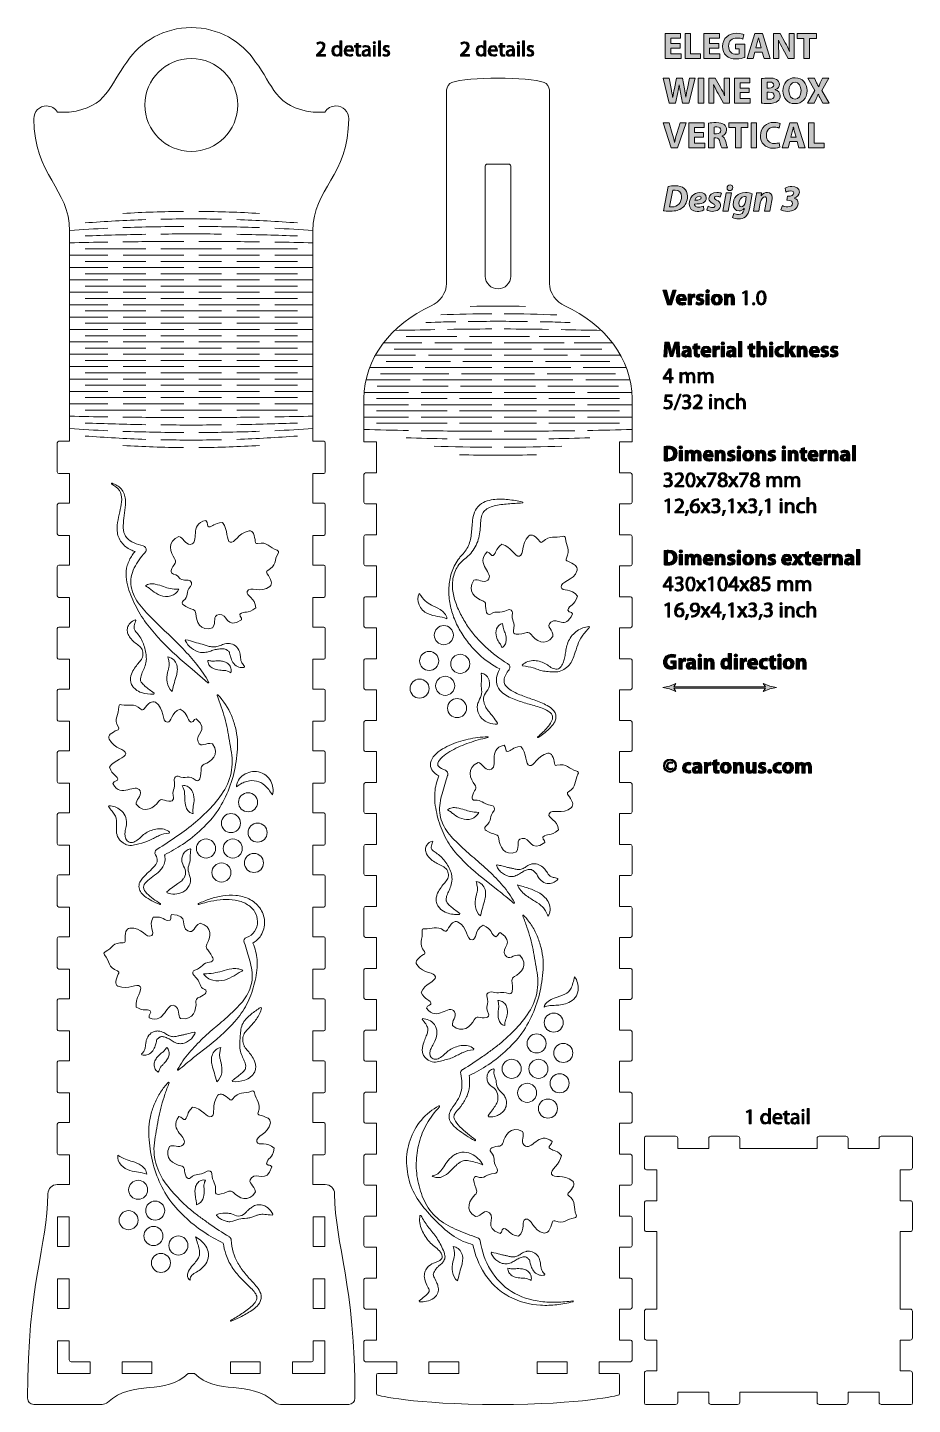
# Model space of a CAD drawing. Header units: inches. Extents: x 110 to 396, y -365 to 80.
import ezdxf

# ---------------------------------------------------------------- set-up
doc = ezdxf.new("R2010")
doc.units = ezdxf.units.IN
doc.header["$MEASUREMENT"] = 0
doc.layers.add('description', color=7, linetype='Continuous')
doc.layers.add('design3', color=7, linetype='Continuous')

# ---------------------------------------------------------------- blocks, each defined once
blk = doc.blocks.new('block 4')
at = {"layer": 'design3', "color": 1, "lineweight": 9}
for points in [[(135.95, 6.5), (123.6, 6.5)], [(148.2, 4.5), (128.6, 4.5)], [(160.45, 6.5), (140.85, 6.5)], [(172.7, 4.5), (153.1, 4.5)], [(184.95, 6.5), (165.35, 6.5)], [(177.6, 4.5), (197.2, 4.5)], [(189.85, 6.5), (202.19, 6.5)], [(135.95, 2.5), (123.6, 2.5)], [(148.2, 0.5), (128.6, 0.5)], [(160.45, 2.5), (140.85, 2.5)], [(172.7, 0.5), (153.1, 0.5)], [(184.95, 2.5), (165.35, 2.5)], [(177.6, 0.5), (197.2, 0.5)], [(189.85, 2.5), (202.19, 2.5)], [(135.95, -1.5), (123.6, -1.5)], [(148.2, -3.5), (128.6, -3.5)], [(160.45, -1.5), (140.85, -1.5)], [(172.7, -3.5), (153.1, -3.5)], [(184.95, -1.5), (165.35, -1.5)], [(177.6, -3.5), (197.2, -3.5)], [(189.85, -1.5), (202.19, -1.5)], [(135.95, -5.5), (123.6, -5.5)], [(148.2, -7.5), (128.6, -7.5)], [(160.45, -5.5), (140.85, -5.5)], [(172.7, -7.5), (153.1, -7.5)], [(184.95, -5.5), (165.35, -5.5)], [(177.6, -7.5), (197.2, -7.5)], [(189.85, -5.5), (202.19, -5.5)], [(135.95, -9.5), (123.6, -9.5)], [(148.2, -11.5), (128.6, -11.5)], [(160.45, -9.5), (140.85, -9.5)], [(172.7, -11.5), (153.1, -11.5)], [(184.95, -9.5), (165.35, -9.5)], [(177.6, -11.5), (197.2, -11.5)], [(189.85, -9.5), (202.19, -9.5)], [(135.95, -13.5), (123.6, -13.5)], [(135.95, -17.5), (123.6, -17.5)], [(148.2, -15.5), (128.6, -15.5)], [(160.45, -13.5), (140.85, -13.5)], [(160.45, -17.5), (140.85, -17.5)], [(172.7, -15.5), (153.1, -15.5)], [(184.95, -13.5), (165.35, -13.5)], [(184.95, -17.5), (165.35, -17.5)], [(177.6, -15.5), (197.2, -15.5)], [(189.85, -13.5), (202.19, -13.5)], [(189.85, -17.5), (202.19, -17.5)], [(135.95, -21.5), (123.6, -21.5)], [(148.2, -19.5), (128.6, -19.5)], [(160.45, -21.5), (140.85, -21.5)], [(172.7, -19.5), (153.1, -19.5)], [(184.95, -21.5), (165.35, -21.5)], [(177.6, -19.5), (197.2, -19.5)], [(189.85, -21.5), (202.19, -21.5)], [(135.95, -25.5), (123.6, -25.5)], [(148.2, -23.5), (128.6, -23.5)], [(160.45, -25.5), (140.85, -25.5)], [(172.7, -23.5), (153.1, -23.5)], [(184.95, -25.5), (165.35, -25.5)], [(177.6, -23.5), (197.2, -23.5)], [(189.85, -25.5), (202.19, -25.5)], [(135.95, -29.5), (123.6, -29.5)], [(148.2, -27.5), (128.6, -27.5)], [(160.45, -29.5), (140.85, -29.5)], [(172.7, -27.5), (153.1, -27.5)], [(184.95, -29.5), (165.35, -29.5)], [(177.6, -27.5), (197.2, -27.5)], [(189.85, -29.5), (202.19, -29.5)], [(135.95, -33.5), (123.6, -33.5)], [(148.2, -31.5), (128.6, -31.5)], [(148.2, -35.5), (128.6, -35.5)], [(160.45, -33.5), (140.85, -33.5)], [(172.7, -31.5), (153.1, -31.5)], [(172.7, -35.5), (153.1, -35.5)], [(184.95, -33.5), (165.35, -33.5)], [(177.6, -31.5), (197.2, -31.5)], [(177.6, -35.5), (197.2, -35.5)], [(189.85, -33.5), (202.19, -33.5)], [(135.95, -37.5), (123.6, -37.5)], [(148.2, -39.5), (128.6, -39.5)], [(160.45, -37.5), (140.85, -37.5)], [(172.7, -39.5), (153.1, -39.5)], [(184.95, -37.5), (165.35, -37.5)], [(177.6, -39.5), (197.2, -39.5)], [(189.85, -37.5), (202.19, -37.5)], [(135.95, -41.5), (123.6, -41.5)], [(160.45, -41.5), (140.85, -41.5)], [(184.95, -41.5), (165.35, -41.5)], [(189.85, -41.5), (202.19, -41.5)]]:
    blk.add_lwpolyline(points, dxfattribs=at)
for points in [[(148.18, 17.99), (141.64, 17.74), (135.12, 17.38), (128.59, 16.91)], [(160.44, 20.65), (153.9, 20.57), (147.37, 20.35), (140.83, 19.98)], [(172.71, 18.12), (166.17, 18.24), (159.63, 18.24), (153.09, 18.12)], [(184.97, 19.98), (178.43, 20.35), (171.9, 20.57), (165.35, 20.65)], [(177.61, 17.99), (184.15, 17.74), (190.68, 17.38), (197.21, 16.91)], [(135.94, 15.19), (131.82, 15), (127.71, 14.77), (123.6, 14.5)], [(160.45, 15.79), (153.91, 15.74), (147.37, 15.61), (140.84, 15.39)], [(172.7, 13.31), (166.17, 13.37), (159.63, 13.37), (153.09, 13.31)], [(184.96, 15.39), (178.43, 15.61), (171.89, 15.74), (165.35, 15.79)], [(189.86, 15.19), (193.97, 15), (198.09, 14.77), (202.19, 14.5)], [(135.94, 10.73), (131.83, 10.67), (127.71, 10.59), (123.6, 10.5)], [(148.19, 13.25), (141.66, 13.12), (135.13, 12.94), (128.59, 12.71)], [(160.45, 10.93), (153.91, 10.92), (147.38, 10.87), (140.84, 10.8)], [(184.95, 10.8), (178.42, 10.87), (171.88, 10.92), (165.35, 10.93)], [(177.6, 13.25), (184.14, 13.12), (190.67, 12.94), (197.2, 12.71)], [(189.85, 10.73), (193.97, 10.66), (198.08, 10.59), (202.19, 10.5)], [(148.2, 8.5), (141.67, 8.5), (135.13, 8.5), (128.6, 8.5)], [(172.7, 8.5), (166.16, 8.5), (159.63, 8.5), (153.1, 8.5)], [(177.6, 8.5), (184.13, 8.5), (190.66, 8.5), (197.2, 8.5)], [(148.2, -43.5), (141.67, -43.5), (135.13, -43.5), (128.6, -43.5)], [(172.7, -43.5), (166.16, -43.5), (159.63, -43.5), (153.1, -43.5)], [(177.6, -43.5), (184.13, -43.5), (190.66, -43.5), (197.2, -43.5)], [(135.94, -45.73), (131.83, -45.66), (127.71, -45.59), (123.6, -45.5)], [(148.19, -48.24), (141.66, -48.12), (135.13, -47.94), (128.59, -47.7)], [(160.45, -45.93), (153.91, -45.91), (147.38, -45.87), (140.84, -45.79)], [(172.7, -48.31), (166.17, -48.36), (159.63, -48.36), (153.09, -48.31)], [(184.95, -45.79), (178.42, -45.87), (171.88, -45.91), (165.35, -45.93)], [(177.6, -48.24), (184.14, -48.12), (190.67, -47.94), (197.2, -47.7)], [(189.85, -45.73), (193.97, -45.66), (198.08, -45.58), (202.19, -45.5)], [(135.94, -50.18), (131.82, -50), (127.71, -49.77), (123.6, -49.5)], [(148.18, -52.98), (141.64, -52.74), (135.12, -52.38), (128.59, -51.91)], [(160.45, -50.79), (153.91, -50.74), (147.37, -50.6), (140.84, -50.39)], [(172.71, -53.12), (166.17, -53.23), (159.63, -53.23), (153.09, -53.12)], [(184.96, -50.38), (178.42, -50.6), (171.89, -50.74), (165.35, -50.79)], [(177.61, -52.98), (184.15, -52.74), (190.68, -52.38), (197.21, -51.91)], [(189.86, -50.18), (193.97, -50), (198.09, -49.77), (202.19, -49.5)], [(160.44, -55.65), (153.9, -55.56), (147.37, -55.34), (140.83, -54.98)], [(184.97, -54.98), (178.43, -55.34), (171.9, -55.56), (165.35, -55.65)]]:
    blk.add_open_spline(points, degree=3, dxfattribs=at)
blk = doc.blocks.new('block 5')
at = {"layer": 'design3', "color": 1, "lineweight": 9}
for points in [[(123.5, -313.61), (119.7, -313.61), (119.7, -304.01), (123.5, -304.01), (123.5, -313.61)], [(202.3, -313.61), (206.1, -313.61), (206.1, -304.01), (202.3, -304.01), (202.3, -313.61)], [(123.5, -333.61), (119.7, -333.61), (119.7, -324.01), (123.5, -324.01), (123.5, -333.61)], [(202.3, -333.61), (206.1, -333.61), (206.1, -324.01), (202.3, -324.01), (202.3, -333.61)], [(140.6, -350.81), (140.6, -354.61), (150.2, -354.61), (150.2, -350.81), (140.6, -350.81)], [(185.2, -350.81), (185.2, -354.61), (175.6, -354.61), (175.6, -350.81), (185.2, -350.81)]]:
    blk.add_lwpolyline(points, dxfattribs=at)
for points in [[(119.7, -354.61), (119.7, -354.61), (119.7, -344.01), (119.7, -344.01), (119.7, -344.01), (123.5, -344.01), (123.5, -344.01), (123.5, -344.01), (123.5, -350.21), (123.5, -350.21), (123.5, -350.54), (123.77, -350.81), (124.1, -350.81), (124.1, -350.81), (130.2, -350.81), (130.2, -350.81), (130.2, -350.81), (130.2, -354.61), (130.2, -354.61), (130.2, -354.61), (119.7, -354.61), (119.7, -354.61)], [(206.1, -354.61), (206.1, -354.61), (206.1, -344.01), (206.1, -344.01), (206.1, -344.01), (202.3, -344.01), (202.3, -344.01), (202.3, -344.01), (202.3, -350.21), (202.3, -350.21), (202.3, -350.54), (202.03, -350.81), (201.7, -350.81), (201.7, -350.81), (195.6, -350.81), (195.6, -350.81), (195.6, -350.81), (195.6, -354.61), (195.6, -354.61), (195.6, -354.61), (206.1, -354.61), (206.1, -354.61)]]:
    blk.add_open_spline(points, degree=3, knots=[0, 0, 0, 0, 1, 1, 1, 2, 2, 2, 3, 3, 3, 4, 4, 4, 5, 5, 5, 6, 6, 6, 7, 7, 7, 7], dxfattribs=at)
blk = doc.blocks.new('block 3')
at = {"layer": 'design3', "color": 1, "lineweight": 9}
for points, knots in [([(161.9, -354.61), (154.55, -361.96), (144.25, -356.32), (135.83, -363.92), (135.42, -364.29), (134.66, -364.61), (134.11, -364.61), (134.11, -364.61), (111.99, -364.61), (111.99, -364.61), (110.88, -364.61), (110, -363.71), (110, -362.61), (110, -325.34), (116.37, -313.79), (116.6, -296.6), (116.6, -294.95), (117.94, -293.6), (119.6, -293.6), (119.6, -293.6), (123.6, -293.6), (123.6, -293.6), (123.6, -293.6), (123.6, -284), (123.6, -284), (123.6, -284), (120.1, -284), (120.1, -284), (119.82, -284), (119.6, -283.78), (119.6, -283.5), (119.6, -283.5), (119.6, -274.1), (119.6, -274.1), (119.6, -273.83), (119.82, -273.6), (120.1, -273.6), (120.1, -273.6), (123.6, -273.6), (123.6, -273.6), (123.6, -273.6), (123.6, -264), (123.6, -264), (123.6, -264), (120.1, -264), (120.1, -264), (119.82, -264), (119.6, -263.78), (119.6, -263.5), (119.6, -263.5), (119.6, -254.1), (119.6, -254.1), (119.6, -253.83), (119.82, -253.6), (120.1, -253.6), (120.1, -253.6), (123.6, -253.6), (123.6, -253.6), (123.6, -253.6), (123.6, -244), (123.6, -244), (123.6, -244), (120.1, -244), (120.1, -244), (119.82, -244), (119.6, -243.78), (119.6, -243.5), (119.6, -243.5), (119.6, -234.1), (119.6, -234.1), (119.6, -233.83), (119.82, -233.6), (120.1, -233.6), (120.1, -233.6), (123.6, -233.6), (123.6, -233.6), (123.6, -233.6), (123.6, -224), (123.6, -224), (123.6, -224), (120.1, -224), (120.1, -224), (119.82, -224), (119.6, -223.78), (119.6, -223.5), (119.6, -223.5), (119.6, -214.1), (119.6, -214.1), (119.6, -213.83), (119.82, -213.6), (120.1, -213.6), (120.1, -213.6), (123.6, -213.6), (123.6, -213.6), (123.6, -213.6), (123.6, -204), (123.6, -204), (123.6, -204), (120.1, -204), (120.1, -204), (119.82, -204), (119.6, -203.78), (119.6, -203.5), (119.6, -203.5), (119.6, -194.1), (119.6, -194.1), (119.6, -193.83), (119.82, -193.6), (120.1, -193.6), (120.1, -193.6), (123.6, -193.6), (123.6, -193.6), (123.6, -193.6), (123.6, -184), (123.6, -184), (123.6, -184), (120.1, -184), (120.1, -184), (119.82, -184), (119.6, -183.78), (119.6, -183.5), (119.6, -183.5), (119.6, -174.1), (119.6, -174.1), (119.6, -173.83), (119.82, -173.6), (120.1, -173.6), (120.1, -173.6), (123.6, -173.6), (123.6, -173.6), (123.6, -173.6), (123.6, -164), (123.6, -164), (123.6, -164), (120.1, -164), (120.1, -164), (119.82, -164), (119.6, -163.78), (119.6, -163.5), (119.6, -163.5), (119.6, -154.1), (119.6, -154.1), (119.6, -153.83), (119.82, -153.6), (120.1, -153.6), (120.1, -153.6), (123.6, -153.6), (123.6, -153.6), (123.6, -153.6), (123.6, -144), (123.6, -144), (123.6, -144), (120.1, -144), (120.1, -144), (119.82, -144), (119.6, -143.78), (119.6, -143.5), (119.6, -143.5), (119.6, -134.1), (119.6, -134.1), (119.6, -133.83), (119.82, -133.6), (120.1, -133.6), (120.1, -133.6), (123.6, -133.6), (123.6, -133.6), (123.6, -133.6), (123.6, -124), (123.6, -124), (123.6, -124), (120.1, -124), (120.1, -124), (119.82, -124), (119.6, -123.78), (119.6, -123.5), (119.6, -123.5), (119.6, -114.1), (119.6, -114.1), (119.6, -113.83), (119.82, -113.6), (120.1, -113.6), (120.1, -113.6), (123.6, -113.6), (123.6, -113.6), (123.6, -113.6), (123.6, -104), (123.6, -104), (123.6, -104), (120.1, -104), (120.1, -104), (119.82, -104), (119.6, -103.78), (119.6, -103.5), (119.6, -103.5), (119.6, -94.1), (119.6, -94.1), (119.6, -93.83), (119.82, -93.6), (120.1, -93.6), (120.1, -93.6), (123.6, -93.6), (123.6, -93.6), (123.6, -93.6), (123.6, -84), (123.6, -84), (123.6, -84), (120.1, -84), (120.1, -84), (119.82, -84), (119.6, -83.78), (119.6, -83.5), (119.6, -83.5), (119.6, -74.1), (119.6, -74.1), (119.6, -73.83), (119.82, -73.6), (120.1, -73.6), (120.1, -73.6), (123.6, -73.6), (123.6, -73.6), (123.6, -73.6), (123.6, -64), (123.6, -64), (123.6, -64), (120.1, -64), (120.1, -64), (119.82, -64), (119.6, -63.78), (119.6, -63.5), (119.6, -63.5), (119.6, -54.1), (119.6, -54.1), (119.6, -53.83), (119.82, -53.6), (120.1, -53.6), (120.1, -53.6), (123.6, -53.6), (123.6, -53.6), (123.6, -53.6), (123.6, 14.41), (123.6, 14.41), (123.6, 27.99), (112.03, 32.14), (112.03, 50.56), (112.03, 52.85), (113.88, 54.7), (116.16, 54.7), (117.66, 54.7), (118.98, 53.89), (119.7, 52.7), (119.7, 52.7), (123.5, 52.7), (123.5, 52.7), (135.77, 54.05), (136.55, 61.6), (142.09, 68.87), (146.57, 75.58), (154.22, 80), (162.9, 80), (171.58, 80), (179.22, 75.58), (183.7, 68.87), (189.25, 61.6), (190.02, 54.05), (202.3, 52.7), (202.3, 52.7), (206.1, 52.7), (206.1, 52.7), (206.82, 53.89), (208.13, 54.7), (209.63, 54.7), (211.92, 54.7), (213.77, 52.85), (213.77, 50.56), (213.77, 32.14), (202.2, 27.99), (202.2, 14.41), (202.2, 14.41), (202.2, -53.6), (202.2, -53.6), (202.2, -53.6), (205.69, -53.6), (205.69, -53.6), (205.97, -53.6), (206.19, -53.83), (206.19, -54.1), (206.19, -54.1), (206.19, -63.5), (206.19, -63.5), (206.19, -63.78), (205.97, -64), (205.69, -64), (205.69, -64), (202.2, -64), (202.2, -64), (202.2, -64), (202.2, -73.6), (202.2, -73.6), (202.2, -73.6), (205.69, -73.6), (205.69, -73.6), (205.97, -73.6), (206.19, -73.83), (206.19, -74.1), (206.19, -74.1), (206.19, -83.5), (206.19, -83.5), (206.19, -83.78), (205.97, -84), (205.69, -84), (205.69, -84), (202.2, -84), (202.2, -84), (202.2, -84), (202.2, -93.6), (202.2, -93.6), (202.2, -93.6), (205.69, -93.6), (205.69, -93.6), (205.97, -93.6), (206.19, -93.83), (206.19, -94.1), (206.19, -94.1), (206.19, -103.5), (206.19, -103.5), (206.19, -103.78), (205.97, -104), (205.69, -104), (205.69, -104), (202.2, -104), (202.2, -104), (202.2, -104), (202.2, -113.6), (202.2, -113.6), (202.2, -113.6), (205.69, -113.6), (205.69, -113.6), (205.97, -113.6), (206.19, -113.83), (206.19, -114.1), (206.19, -114.1), (206.19, -123.5), (206.19, -123.5), (206.19, -123.78), (205.97, -124), (205.69, -124), (205.69, -124), (202.2, -124), (202.2, -124), (202.2, -124), (202.2, -133.6), (202.2, -133.6), (202.2, -133.6), (205.69, -133.6), (205.69, -133.6), (205.97, -133.6), (206.19, -133.83), (206.19, -134.1), (206.19, -134.1), (206.19, -143.5), (206.19, -143.5), (206.19, -143.78), (205.97, -144), (205.69, -144), (205.69, -144), (202.2, -144), (202.2, -144), (202.2, -144), (202.2, -153.6), (202.2, -153.6), (202.2, -153.6), (205.69, -153.6), (205.69, -153.6), (205.97, -153.6), (206.19, -153.83), (206.19, -154.1), (206.19, -154.1), (206.19, -163.5), (206.19, -163.5), (206.19, -163.78), (205.97, -164), (205.69, -164), (205.69, -164), (202.2, -164), (202.2, -164), (202.2, -164), (202.2, -173.6), (202.2, -173.6), (202.2, -173.6), (205.69, -173.6), (205.69, -173.6), (205.97, -173.6), (206.19, -173.83), (206.19, -174.1), (206.19, -174.1), (206.19, -183.5), (206.19, -183.5), (206.19, -183.78), (205.97, -184), (205.69, -184), (205.69, -184), (202.2, -184), (202.2, -184), (202.2, -184), (202.2, -193.6), (202.2, -193.6), (202.2, -193.6), (205.69, -193.6), (205.69, -193.6), (205.97, -193.6), (206.19, -193.83), (206.19, -194.1), (206.19, -194.1), (206.19, -203.5), (206.19, -203.5), (206.19, -203.78), (205.97, -204), (205.69, -204), (205.69, -204), (202.2, -204), (202.2, -204), (202.2, -204), (202.2, -213.6), (202.2, -213.6), (202.2, -213.6), (205.69, -213.6), (205.69, -213.6), (205.97, -213.6), (206.19, -213.83), (206.19, -214.1), (206.19, -214.1), (206.19, -223.5), (206.19, -223.5), (206.19, -223.78), (205.97, -224), (205.69, -224), (205.69, -224), (202.2, -224), (202.2, -224), (202.2, -224), (202.2, -233.6), (202.2, -233.6), (202.2, -233.6), (205.69, -233.6), (205.69, -233.6), (205.97, -233.6), (206.19, -233.83), (206.19, -234.1), (206.19, -234.1), (206.19, -243.5), (206.19, -243.5), (206.19, -243.78), (205.97, -244), (205.69, -244), (205.69, -244), (202.2, -244), (202.2, -244), (202.2, -244), (202.2, -253.6), (202.2, -253.6), (202.2, -253.6), (205.69, -253.6), (205.69, -253.6), (205.97, -253.6), (206.19, -253.83), (206.19, -254.1), (206.19, -254.1), (206.19, -263.5), (206.19, -263.5), (206.19, -263.78), (205.97, -264), (205.69, -264), (205.69, -264), (202.2, -264), (202.2, -264), (202.2, -264), (202.2, -273.6), (202.2, -273.6), (202.2, -273.6), (205.69, -273.6), (205.69, -273.6), (205.97, -273.6), (206.19, -273.83), (206.19, -274.1), (206.19, -274.1), (206.19, -283.5), (206.19, -283.5), (206.19, -283.78), (205.97, -284), (205.69, -284), (205.69, -284), (202.2, -284), (202.2, -284), (202.2, -284), (202.2, -293.6), (202.2, -293.6), (202.2, -293.6), (206.2, -293.6), (206.2, -293.6), (207.85, -293.6), (209.2, -294.95), (209.2, -296.6), (209.42, -313.79), (215.79, -325.34), (215.79, -362.61), (215.79, -363.71), (214.91, -364.61), (213.81, -364.61), (213.81, -364.61), (191.69, -364.61), (191.69, -364.61), (191.13, -364.61), (190.37, -364.29), (189.96, -363.92), (181.55, -356.32), (171.25, -361.96), (163.9, -354.61), (163.9, -354.61), (161.9, -354.61), (161.9, -354.61)], [0, 0, 0, 0, 1, 1, 1, 2, 2, 2, 3, 3, 3, 4, 4, 4, 5, 5, 5, 6, 6, 6, 7, 7, 7, 8, 8, 8, 9, 9, 9, 10, 10, 10, 11, 11, 11, 12, 12, 12, 13, 13, 13, 14, 14, 14, 15, 15, 15, 16, 16, 16, 17, 17, 17, 18, 18, 18, 19, 19, 19, 20, 20, 20, 21, 21, 21, 22, 22, 22, 23, 23, 23, 24, 24, 24, 25, 25, 25, 26, 26, 26, 27, 27, 27, 28, 28, 28, 29, 29, 29, 30, 30, 30, 31, 31, 31, 32, 32, 32, 33, 33, 33, 34, 34, 34, 35, 35, 35, 36, 36, 36, 37, 37, 37, 38, 38, 38, 39, 39, 39, 40, 40, 40, 41, 41, 41, 42, 42, 42, 43, 43, 43, 44, 44, 44, 45, 45, 45, 46, 46, 46, 47, 47, 47, 48, 48, 48, 49, 49, 49, 50, 50, 50, 51, 51, 51, 52, 52, 52, 53, 53, 53, 54, 54, 54, 55, 55, 55, 56, 56, 56, 57, 57, 57, 58, 58, 58, 59, 59, 59, 60, 60, 60, 61, 61, 61, 62, 62, 62, 63, 63, 63, 64, 64, 64, 65, 65, 65, 66, 66, 66, 67, 67, 67, 68, 68, 68, 69, 69, 69, 70, 70, 70, 71, 71, 71, 72, 72, 72, 73, 73, 73, 74, 74, 74, 75, 75, 75, 76, 76, 76, 77, 77, 77, 78, 78, 78, 79, 79, 79, 80, 80, 80, 81, 81, 81, 82, 82, 82, 83, 83, 83, 84, 84, 84, 85, 85, 85, 86, 86, 86, 87, 87, 87, 88, 88, 88, 89, 89, 89, 90, 90, 90, 91, 91, 91, 92, 92, 92, 93, 93, 93, 94, 94, 94, 95, 95, 95, 96, 96, 96, 97, 97, 97, 98, 98, 98, 99, 99, 99, 100, 100, 100, 101, 101, 101, 102, 102, 102, 103, 103, 103, 104, 104, 104, 105, 105, 105, 106, 106, 106, 107, 107, 107, 108, 108, 108, 109, 109, 109, 110, 110, 110, 111, 111, 111, 112, 112, 112, 113, 113, 113, 114, 114, 114, 115, 115, 115, 116, 116, 116, 117, 117, 117, 118, 118, 118, 119, 119, 119, 120, 120, 120, 121, 121, 121, 122, 122, 122, 123, 123, 123, 124, 124, 124, 125, 125, 125, 126, 126, 126, 127, 127, 127, 128, 128, 128, 129, 129, 129, 130, 130, 130, 131, 131, 131, 132, 132, 132, 133, 133, 133, 134, 134, 134, 135, 135, 135, 136, 136, 136, 137, 137, 137, 138, 138, 138, 139, 139, 139, 140, 140, 140, 141, 141, 141, 142, 142, 142, 143, 143, 143, 144, 144, 144, 145, 145, 145, 146, 146, 146, 147, 147, 147, 148, 148, 148, 149, 149, 149, 150, 150, 150, 151, 151, 151, 152, 152, 152, 153, 153, 153, 154, 154, 154, 155, 155, 155, 156, 156, 156, 157, 157, 157, 158, 158, 158, 159, 159, 159, 160, 160, 160, 161, 161, 161, 162, 162, 162, 163, 163, 163, 164, 164, 164, 165, 165, 165, 166, 166, 166, 167, 167, 167, 168, 168, 168, 169, 169, 169, 170, 170, 170, 171, 171, 171, 172, 172, 172, 173, 173, 173, 173]), ([(177.9, 55), (177.9, 46.72), (171.18, 40), (162.9, 40), (154.61, 40), (147.9, 46.72), (147.9, 55), (147.9, 63.28), (154.61, 70), (162.9, 70), (171.18, 70), (177.9, 63.28), (177.9, 55)], [0, 0, 0, 0, 1, 1, 1, 2, 2, 2, 3, 3, 3, 4, 4, 4, 4])]:
    blk.add_open_spline(points, degree=3, knots=knots, dxfattribs=at)
at = {"layer": 'design3'}
for name in ['block 4', 'block 5']:
    blk.add_blockref(name, (0, 0), dxfattribs=at)
blk = doc.blocks.new('block 6')
at = {"layer": 'design3', "color": 1, "lineweight": 9}
for points, knots in [([(137.19, -67.44), (138.18, -67.93), (139.09, -68.59), (139.66, -69.46), (140.23, -70.32), (140.43, -71.35), (140.42, -72.4), (140.4, -73.45), (140.19, -74.52), (139.96, -75.6), (139.72, -76.69), (139.45, -77.78), (139.24, -78.93), (139.03, -80.07), (138.88, -81.27), (138.97, -82.53), (139.03, -83.17), (139.15, -83.81), (139.37, -84.45), (139.59, -85.08), (139.92, -85.69), (140.33, -86.22), (141.15, -87.31), (142.26, -88.08), (143.37, -88.63), (143.82, -88.84), (144.28, -89.03), (144.74, -89.19), (144.41, -89.57), (144.1, -89.96), (143.82, -90.37), (143.13, -91.36), (142.57, -92.49), (142.24, -93.68), (141.9, -94.87), (141.79, -96.12), (141.86, -97.33), (141.93, -98.54), (142.18, -99.7), (142.5, -100.81), (143.14, -103.05), (144.11, -105.12), (145.16, -107.15), (146.23, -109.18), (147.43, -111.16), (148.83, -112.97), (151.68, -116.53), (154.76, -119.85), (158.11, -122.81), (159.78, -124.3), (161.46, -125.76), (163.16, -127.2), (163.16, -127.2), (168.28, -131.55), (168.28, -131.55), (168.33, -131.59), (168.4, -131.6), (168.45, -131.57), (168.53, -131.53), (168.56, -131.44), (168.52, -131.36), (167.45, -129.34), (166.11, -127.48), (164.7, -125.71), (163.29, -123.93), (161.78, -122.25), (160.25, -120.62), (157.19, -117.33), (153.8, -114.46), (150.74, -111.29), (149.2, -109.73), (147.6, -108.2), (146.26, -106.45), (144.93, -104.72), (143.87, -102.72), (143.5, -100.58), (143.31, -99.52), (143.32, -98.44), (143.51, -97.41), (143.69, -96.38), (144.05, -95.42), (144.49, -94.51), (145.38, -92.71), (146.56, -91.04), (147.99, -89.47), (147.99, -89.47), (148.05, -89.41), (148.05, -89.41), (148.19, -89.25), (148.3, -89.05), (148.35, -88.82), (148.49, -88.13), (148.04, -87.47), (147.36, -87.33), (146.33, -87.12), (145.31, -86.84), (144.4, -86.44), (143.49, -86.04), (142.67, -85.51), (142.1, -84.82), (141.51, -84.14), (141.16, -83.29), (141.02, -82.31), (140.87, -81.33), (140.93, -80.27), (141.04, -79.19), (141.15, -78.1), (141.34, -77), (141.47, -75.86), (141.61, -74.72), (141.71, -73.55), (141.6, -72.35), (141.55, -71.75), (141.43, -71.14), (141.22, -70.56), (141, -69.99), (140.69, -69.44), (140.28, -68.98), (139.48, -68.04), (138.38, -67.49), (137.3, -67.16), (137.3, -67.16), (137.3, -67.16), (137.3, -67.16), (137.23, -67.14), (137.15, -67.17), (137.12, -67.23), (137.08, -67.31), (137.11, -67.4), (137.19, -67.44)], [0, 0, 0, 0, 1, 1, 1, 2, 2, 2, 3, 3, 3, 4, 4, 4, 5, 5, 5, 6, 6, 6, 7, 7, 7, 8, 8, 8, 9, 9, 9, 10, 10, 10, 11, 11, 11, 12, 12, 12, 13, 13, 13, 14, 14, 14, 15, 15, 15, 16, 16, 16, 17, 17, 17, 18, 18, 18, 19, 19, 19, 20, 20, 20, 21, 21, 21, 22, 22, 22, 23, 23, 23, 24, 24, 24, 25, 25, 25, 26, 26, 26, 27, 27, 27, 28, 28, 28, 29, 29, 29, 30, 30, 30, 31, 31, 31, 32, 32, 32, 33, 33, 33, 34, 34, 34, 35, 35, 35, 36, 36, 36, 37, 37, 37, 38, 38, 38, 39, 39, 39, 40, 40, 40, 41, 41, 41, 42, 42, 42, 43, 43, 43, 43]), ([(190.6, -88.79), (188.1, -87.97), (187.56, -85.92), (184.35, -86.59), (183.83, -86.7), (183.58, -86.42), (183.57, -85.89), (183.55, -85.09), (183.27, -84.12), (182.99, -83.4), (182.81, -82.9), (182.17, -82.42), (181.64, -82.52), (177.79, -83.28), (177.06, -86.69), (175.49, -86.21), (174.07, -85.79), (174.95, -82.07), (172.96, -79.86), (170.02, -80.04), (170.1, -81.12), (168.54, -81.27), (167.84, -81.2), (168.38, -79.92), (167.61, -79.18), (161.95, -80.25), (165.88, -86.36), (162.62, -86.88), (160.75, -86.96), (160.3, -84.52), (158.92, -84.38), (154.9, -85.87), (156.12, -89.68), (157.52, -91.48), (157.84, -91.9), (157.96, -92.55), (157.66, -92.98), (157.24, -93.59), (156.69, -94.39), (156.42, -95.31), (156.28, -95.82), (156.69, -96.32), (157.2, -96.46), (159.62, -97.09), (158.02, -98.45), (161.87, -98.45), (162.98, -98.45), (163.41, -99.72), (162.64, -100.49), (160.74, -102.4), (162.45, -103.71), (160.25, -105.1), (159.8, -105.38), (159.94, -106.15), (160.37, -106.45), (161.35, -107.12), (162.65, -107.61), (163.55, -107.94), (164.05, -108.12), (164.37, -108.7), (164.38, -109.23), (164.43, -111.52), (165.78, -115.27), (169.8, -113.79), (171.19, -111.98), (169.52, -109.91), (171.87, -109.58), (174.75, -109.17), (173.99, -114.42), (179.16, -111.29), (179.26, -110.23), (178.53, -110.68), (178.58, -109.46), (180.1, -108.14), (181.08, -109.65), (183.71, -107.39), (183.7, -104.12), (180.33, -103.49), (180.98, -102.13), (181.9, -100.21), (185.3, -102.9), (188.31, -100.45), (188.72, -100.11), (188.89, -99.35), (188.72, -98.85), (188.44, -98.06), (187.98, -97.03), (187.44, -96.35), (187.11, -95.93), (187.12, -95.57), (187.59, -95.31), (190.47, -93.76), (189.6, -92.02), (190.97, -89.8), (191.25, -89.34), (191.11, -88.96), (190.6, -88.79)], [0, 0, 0, 0, 1, 1, 1, 2, 2, 2, 3, 3, 3, 4, 4, 4, 5, 5, 5, 6, 6, 6, 7, 7, 7, 8, 8, 8, 9, 9, 9, 10, 10, 10, 11, 11, 11, 12, 12, 12, 13, 13, 13, 14, 14, 14, 15, 15, 15, 16, 16, 16, 17, 17, 17, 18, 18, 18, 19, 19, 19, 20, 20, 20, 21, 21, 21, 22, 22, 22, 23, 23, 23, 24, 24, 24, 25, 25, 25, 26, 26, 26, 27, 27, 27, 28, 28, 28, 29, 29, 29, 30, 30, 30, 31, 31, 31, 32, 32, 32, 32]), ([(149.31, -101.06), (149.31, -101.06), (150.35, -101.89), (150.35, -101.89), (151.06, -102.44), (151.9, -102.98), (152.92, -103.35), (153.93, -103.71), (155.18, -103.86), (156.32, -103.51), (157.45, -103.17), (158.39, -102.42), (158.85, -101.38), (157.71, -101.35), (156.84, -101.32), (156.09, -101.16), (155.34, -101.01), (154.68, -100.79), (153.92, -100.52), (153.15, -100.26), (152.3, -99.92), (151.28, -99.73), (150.77, -99.63), (150.22, -99.57), (149.64, -99.63), (149.07, -99.69), (148.47, -99.87), (148.07, -100.29), (148.6, -100.52), (148.96, -100.78), (149.31, -101.06)], [0, 0, 0, 0, 1, 1, 1, 2, 2, 2, 3, 3, 3, 4, 4, 4, 5, 5, 5, 6, 6, 6, 7, 7, 7, 8, 8, 8, 9, 9, 9, 10, 10, 10, 10]), ([(147.12, -123.32), (147.08, -123.45), (147.03, -123.59), (146.97, -123.71), (146.92, -123.82), (146.85, -123.93), (146.78, -124.04), (146.49, -124.48), (146.1, -124.9), (145.72, -125.36), (145.34, -125.82), (144.97, -126.33), (144.6, -126.88), (144.23, -127.43), (143.85, -128.03), (143.58, -128.78), (143.3, -129.51), (143.14, -130.46), (143.39, -131.43), (143.51, -131.9), (143.72, -132.35), (143.98, -132.73), (144.24, -133.1), (144.54, -133.42), (144.86, -133.68), (145.49, -134.2), (146.15, -134.52), (146.81, -134.75), (148.13, -135.2), (149.44, -135.34), (150.77, -135.21), (150.77, -135.21), (150.86, -134.92), (150.86, -134.92), (149.83, -134.09), (148.8, -133.4), (147.95, -132.67), (147.53, -132.31), (147.16, -131.94), (146.9, -131.6), (146.65, -131.25), (146.54, -130.96), (146.51, -130.71), (146.48, -130.46), (146.48, -130.15), (146.58, -129.71), (146.67, -129.29), (146.85, -128.78), (147.08, -128.25), (147.31, -127.72), (147.59, -127.18), (147.82, -126.57), (148.05, -125.96), (148.25, -125.29), (148.34, -124.55), (148.37, -124.37), (148.39, -124.19), (148.39, -123.99), (148.39, -123.81), (148.39, -123.64), (148.38, -123.47), (148.37, -123.13), (148.34, -122.79), (148.3, -122.46), (148.23, -121.79), (148.08, -121.14), (147.9, -120.5), (147.53, -119.23), (147.04, -117.85), (146.33, -116.78), (145.98, -116.24), (145.6, -115.79), (145.26, -115.4), (144.92, -115), (144.68, -114.67), (144.55, -114.37), (144.49, -114.22), (144.43, -114.07), (144.42, -113.87), (144.4, -113.67), (144.42, -113.43), (144.47, -113.17), (144.58, -112.65), (144.8, -112.08), (145.02, -111.44), (145.02, -111.44), (144.81, -111.23), (144.81, -111.23), (144.16, -111.46), (143.57, -111.83), (143.07, -112.39), (142.82, -112.67), (142.6, -113.01), (142.44, -113.41), (142.29, -113.81), (142.21, -114.28), (142.24, -114.74), (142.27, -115.2), (142.4, -115.64), (142.56, -116.01), (142.73, -116.39), (142.92, -116.72), (143.13, -117.01), (143.53, -117.61), (143.99, -118.06), (144.46, -118.44), (144.93, -118.83), (145.44, -119.15), (145.89, -119.52), (146.35, -119.88), (146.75, -120.32), (146.99, -120.83), (147.24, -121.34), (147.33, -121.92), (147.29, -122.49), (147.27, -122.77), (147.21, -123.05), (147.12, -123.32)], [0, 0, 0, 0, 1, 1, 1, 2, 2, 2, 3, 3, 3, 4, 4, 4, 5, 5, 5, 6, 6, 6, 7, 7, 7, 8, 8, 8, 9, 9, 9, 10, 10, 10, 11, 11, 11, 12, 12, 12, 13, 13, 13, 14, 14, 14, 15, 15, 15, 16, 16, 16, 17, 17, 17, 18, 18, 18, 19, 19, 19, 20, 20, 20, 21, 21, 21, 22, 22, 22, 23, 23, 23, 24, 24, 24, 25, 25, 25, 26, 26, 26, 27, 27, 27, 28, 28, 28, 29, 29, 29, 30, 30, 30, 31, 31, 31, 32, 32, 32, 33, 33, 33, 34, 34, 34, 35, 35, 35, 36, 36, 36, 37, 37, 37, 38, 38, 38, 39, 39, 39, 39]), ([(178.91, -124.11), (178.86, -123.79), (178.83, -123.45), (178.79, -123.01), (178.74, -122.58), (178.66, -122.07), (178.44, -121.47), (178.22, -120.88), (177.8, -120.17), (177.18, -119.68), (176.56, -119.17), (175.85, -118.92), (175.22, -118.9), (175.08, -118.89), (174.86, -118.88), (174.76, -118.9), (174.76, -118.9), (174.66, -118.91), (174.66, -118.91), (174.66, -118.91), (174.52, -118.91), (174.52, -118.91), (174.43, -118.91), (174.34, -118.92), (174.26, -118.93), (173.93, -118.96), (173.64, -119.05), (173.38, -119.13), (172.85, -119.31), (172.38, -119.5), (171.91, -119.65), (171.44, -119.8), (170.97, -119.92), (170.49, -119.97), (170.01, -120.01), (169.53, -119.99), (169.06, -119.9), (168.59, -119.8), (168.14, -119.66), (167.71, -119.51), (167.28, -119.36), (166.87, -119.22), (166.47, -119.12), (165.65, -118.93), (164.83, -118.72), (163.96, -118.46), (163.09, -118.21), (162.19, -117.9), (161.13, -117.66), (161.13, -117.66), (160.94, -117.89), (160.94, -117.89), (161.36, -118.91), (162.08, -119.73), (162.93, -120.4), (163.79, -121.06), (164.83, -121.54), (165.92, -121.75), (166.47, -121.84), (167.04, -121.83), (167.58, -121.74), (168.13, -121.64), (168.66, -121.48), (169.17, -121.32), (169.67, -121.15), (170.16, -121), (170.65, -120.88), (171.13, -120.77), (171.62, -120.69), (172.11, -120.64), (172.6, -120.59), (173.09, -120.59), (173.54, -120.66), (173.76, -120.7), (173.96, -120.75), (174.12, -120.83), (174.15, -120.85), (174.19, -120.86), (174.22, -120.88), (174.24, -120.89), (174.27, -120.9), (174.26, -120.91), (174.26, -120.91), (174.35, -120.96), (174.35, -120.96), (174.35, -120.96), (174.43, -121), (174.43, -121), (174.43, -121), (174.48, -121.05), (174.48, -121.05), (174.52, -121.08), (174.55, -121.1), (174.59, -121.13), (174.91, -121.37), (175.11, -121.55), (175.2, -121.73), (175.29, -121.91), (175.32, -122.1), (175.4, -122.45), (175.47, -122.78), (175.57, -123.23), (175.75, -123.75), (175.94, -124.27), (176.2, -124.86), (176.63, -125.4), (177.06, -125.93), (177.66, -126.35), (178.26, -126.54), (178.87, -126.73), (179.47, -126.73), (180.03, -126.59), (180.03, -126.59), (180.12, -126.3), (180.12, -126.3), (179.75, -125.87), (179.44, -125.49), (179.24, -125.12), (179.04, -124.75), (178.96, -124.43), (178.91, -124.11)], [0, 0, 0, 0, 1, 1, 1, 2, 2, 2, 3, 3, 3, 4, 4, 4, 5, 5, 5, 6, 6, 6, 7, 7, 7, 8, 8, 8, 9, 9, 9, 10, 10, 10, 11, 11, 11, 12, 12, 12, 13, 13, 13, 14, 14, 14, 15, 15, 15, 16, 16, 16, 17, 17, 17, 18, 18, 18, 19, 19, 19, 20, 20, 20, 21, 21, 21, 22, 22, 22, 23, 23, 23, 24, 24, 24, 25, 25, 25, 26, 26, 26, 27, 27, 27, 28, 28, 28, 29, 29, 29, 30, 30, 30, 31, 31, 31, 32, 32, 32, 33, 33, 33, 34, 34, 34, 35, 35, 35, 36, 36, 36, 37, 37, 37, 38, 38, 38, 39, 39, 39, 40, 40, 40, 40]), ([(155.58, -126.97), (155.49, -127.33), (155.37, -127.75), (155.26, -128.22), (155.04, -129.15), (154.88, -130.31), (155.09, -131.43), (155.3, -132.55), (155.81, -133.6), (156.7, -134.35), (157.02, -133.23), (157.2, -132.32), (157.45, -131.48), (157.69, -130.63), (157.95, -129.87), (158.19, -128.9), (158.3, -128.41), (158.4, -127.87), (158.41, -127.26), (158.42, -126.65), (158.32, -125.96), (158.05, -125.36), (157.77, -124.76), (157.36, -124.27), (156.9, -123.92), (156.43, -123.57), (155.92, -123.32), (155.35, -123.2), (155.46, -123.78), (155.6, -124.27), (155.68, -124.74), (155.77, -125.19), (155.8, -125.6), (155.77, -125.95), (155.74, -126.3), (155.67, -126.6), (155.58, -126.97)], [0, 0, 0, 0, 1, 1, 1, 2, 2, 2, 3, 3, 3, 4, 4, 4, 5, 5, 5, 6, 6, 6, 7, 7, 7, 8, 8, 8, 9, 9, 9, 10, 10, 10, 11, 11, 11, 12, 12, 12, 12]), ([(172.97, -127.56), (173.23, -127.57), (173.44, -127.57), (173.69, -127.59), (173.94, -127.62), (174.23, -127.68), (174.56, -127.81), (174.9, -127.93), (175.26, -128.12), (175.71, -128.32), (175.85, -127.85), (175.84, -127.38), (175.73, -126.91), (175.61, -126.45), (175.35, -125.99), (174.97, -125.61), (174.6, -125.23), (174.11, -124.96), (173.64, -124.79), (173.17, -124.62), (172.73, -124.55), (172.33, -124.52), (171.52, -124.46), (170.94, -124.52), (170.39, -124.57), (170.11, -124.59), (169.82, -124.6), (169.47, -124.57), (169.12, -124.54), (168.74, -124.46), (168.25, -124.35), (168.21, -124.84), (168.34, -125.31), (168.58, -125.73), (168.82, -126.16), (169.19, -126.52), (169.62, -126.79), (170.48, -127.33), (171.41, -127.45), (172.08, -127.51), (172.42, -127.54), (172.72, -127.55), (172.97, -127.56)], [0, 0, 0, 0, 1, 1, 1, 2, 2, 2, 3, 3, 3, 4, 4, 4, 5, 5, 5, 6, 6, 6, 7, 7, 7, 8, 8, 8, 9, 9, 9, 10, 10, 10, 11, 11, 11, 12, 12, 12, 13, 13, 13, 14, 14, 14, 14]), ([(141.75, -154.48), (141.79, -155.96), (137.98, -156.27), (136.49, -158.86), (137.58, -161.6), (138.58, -161.19), (139.21, -162.62), (139.36, -163.3), (137.97, -163.19), (137.51, -164.15), (140.29, -169.2), (144.88, -163.57), (146.38, -166.51), (147.03, -168.25), (144.85, -169.44), (145.15, -170.8), (147.81, -174.16), (151.06, -171.81), (152.34, -169.93), (152.63, -169.49), (153.21, -169.17), (153.72, -169.33), (154.42, -169.54), (155.36, -169.81), (156.31, -169.78), (156.84, -169.76), (157.3, -169.2), (157.16, -168.68), (156.52, -166.2), (157.85, -166.38), (157.35, -162.85), (157.26, -162.17), (158.09, -161.49), (158.72, -161.78), (161.19, -162.92), (161.91, -161.03), (164.43, -163.1), (164.84, -163.44), (165.53, -163.07), (165.68, -162.57), (166.02, -161.43), (166.08, -160.04), (166.11, -159.09), (166.12, -158.56), (166.58, -158.07), (167.08, -157.9), (169.24, -157.14), (172.39, -154.69), (169.72, -151.33), (167.57, -150.57), (166.13, -152.8), (165.09, -150.67), (163.8, -148.06), (169.03, -147.15), (164.45, -143.2), (163.41, -143.43), (164.06, -144), (162.89, -144.33), (161.17, -143.28), (162.29, -141.89), (159.33, -140.09), (156.23, -141.11), (156.67, -144.51), (155.17, -144.32), (153.06, -144.04), (154.57, -139.97), (151.3, -137.87), (150.86, -137.59), (150.08, -137.66), (149.66, -137.98), (148.99, -138.49), (148.15, -139.24), (147.67, -139.97), (147.38, -140.41), (147.03, -140.51), (146.64, -140.15), (144.27, -137.89), (142.89, -139.26), (140.35, -138.65), (139.83, -138.52), (139.51, -138.78), (139.51, -139.31), (139.5, -141.94), (137.72, -143.1), (139.36, -145.94), (139.62, -146.4), (139.44, -146.72), (138.94, -146.89), (138.18, -147.16), (137.35, -147.73), (136.74, -148.22), (136.33, -148.55), (136.07, -149.31), (136.33, -149.77), (138.24, -153.2), (141.71, -152.83), (141.75, -154.48)], [0, 0, 0, 0, 1, 1, 1, 2, 2, 2, 3, 3, 3, 4, 4, 4, 5, 5, 5, 6, 6, 6, 7, 7, 7, 8, 8, 8, 9, 9, 9, 10, 10, 10, 11, 11, 11, 12, 12, 12, 13, 13, 13, 14, 14, 14, 15, 15, 15, 16, 16, 16, 17, 17, 17, 18, 18, 18, 19, 19, 19, 20, 20, 20, 21, 21, 21, 22, 22, 22, 23, 23, 23, 24, 24, 24, 25, 25, 25, 26, 26, 26, 27, 27, 27, 28, 28, 28, 29, 29, 29, 30, 30, 30, 31, 31, 31, 32, 32, 32, 32]), ([(171.54, -172.72), (173.03, -170.49), (174.22, -168.08), (175.16, -165.6), (176.11, -163.13), (176.8, -160.58), (177.24, -157.96), (177.47, -156.65), (177.58, -155.3), (177.71, -153.99), (177.83, -152.66), (177.89, -151.32), (177.8, -149.98), (177.71, -148.64), (177.48, -147.31), (177.15, -146), (176.81, -144.7), (176.4, -143.42), (175.87, -142.18), (174.81, -139.71), (173.37, -137.4), (171.51, -135.5), (171.51, -135.5), (171.5, -135.5), (171.5, -135.5), (171.46, -135.46), (171.4, -135.44), (171.34, -135.46), (171.26, -135.49), (171.22, -135.58), (171.25, -135.66), (172.18, -138.13), (173.05, -140.51), (173.7, -142.94), (174.03, -144.15), (174.32, -145.37), (174.56, -146.59), (174.81, -147.82), (175.01, -149.05), (175.23, -150.29), (175.45, -151.52), (175.69, -152.77), (175.88, -154.04), (176.08, -155.31), (176.17, -156.57), (176.12, -157.84), (176.01, -160.38), (175.3, -162.89), (174.15, -165.16), (173, -167.43), (171.43, -169.46), (169.74, -171.32), (168.04, -173.18), (166.26, -174.96), (164.32, -176.57), (162.38, -178.19), (160.34, -179.67), (158.27, -181.12), (156.19, -182.57), (154.06, -183.97), (151.88, -185.29), (151.88, -185.29), (151.77, -185.36), (151.77, -185.36), (151.77, -185.36), (151.73, -185.38), (151.73, -185.38), (151.14, -185.77), (150.98, -186.57), (151.37, -187.16), (151.77, -187.78), (151.99, -188.37), (151.93, -188.93), (151.9, -189.49), (151.57, -190.14), (151.05, -190.76), (150.54, -191.39), (149.89, -191.99), (149.21, -192.61), (148.53, -193.23), (147.81, -193.86), (147.15, -194.64), (146.82, -195.04), (146.5, -195.48), (146.27, -196.01), (146.04, -196.54), (145.92, -197.19), (146.03, -197.8), (146.13, -198.41), (146.41, -198.93), (146.73, -199.35), (147.05, -199.77), (147.42, -200.11), (147.8, -200.43), (148.56, -201.05), (149.38, -201.54), (150.21, -201.98), (151.04, -202.42), (151.89, -202.8), (152.75, -203.15), (152.82, -203.18), (152.9, -203.16), (152.94, -203.09), (152.98, -203.02), (152.96, -202.93), (152.89, -202.89), (151.34, -201.9), (149.79, -200.86), (148.57, -199.6), (147.98, -198.98), (147.5, -198.24), (147.48, -197.62), (147.44, -197.01), (147.85, -196.41), (148.45, -195.84), (149.04, -195.27), (149.77, -194.73), (150.51, -194.17), (151.25, -193.61), (152.02, -193.03), (152.75, -192.28), (153.1, -191.9), (153.45, -191.48), (153.75, -190.98), (154.05, -190.49), (154.29, -189.9), (154.39, -189.27), (154.5, -188.64), (154.46, -187.98), (154.31, -187.39), (154.28, -187.29), (154.25, -187.2), (154.23, -187.11), (156.24, -186.12), (158.2, -185.02), (160.07, -183.78), (162.29, -182.31), (164.37, -180.63), (166.3, -178.78), (168.22, -176.93), (170.05, -174.96), (171.54, -172.72)], [0, 0, 0, 0, 1, 1, 1, 2, 2, 2, 3, 3, 3, 4, 4, 4, 5, 5, 5, 6, 6, 6, 7, 7, 7, 8, 8, 8, 9, 9, 9, 10, 10, 10, 11, 11, 11, 12, 12, 12, 13, 13, 13, 14, 14, 14, 15, 15, 15, 16, 16, 16, 17, 17, 17, 18, 18, 18, 19, 19, 19, 20, 20, 20, 21, 21, 21, 22, 22, 22, 23, 23, 23, 24, 24, 24, 25, 25, 25, 26, 26, 26, 27, 27, 27, 28, 28, 28, 29, 29, 29, 30, 30, 30, 31, 31, 31, 32, 32, 32, 33, 33, 33, 34, 34, 34, 35, 35, 35, 36, 36, 36, 37, 37, 37, 38, 38, 38, 39, 39, 39, 40, 40, 40, 41, 41, 41, 42, 42, 42, 43, 43, 43, 44, 44, 44, 45, 45, 45, 46, 46, 46, 47, 47, 47, 47]), ([(188.56, -163.33), (188.18, -162.62), (187.63, -161.97), (186.95, -161.45), (186.27, -160.93), (185.46, -160.55), (184.62, -160.38), (182.92, -160.01), (181.17, -160.41), (179.84, -161.3), (179.17, -161.75), (178.6, -162.32), (178.18, -162.99), (177.77, -163.65), (177.51, -164.41), (177.53, -165.16), (178.66, -164.2), (179.76, -163.71), (180.86, -163.42), (181.96, -163.13), (183.03, -163.1), (183.98, -163.31), (184.94, -163.52), (185.82, -163.97), (186.67, -164.74), (187.53, -165.5), (188.28, -166.55), (189.17, -167.74), (189.51, -166.29), (189.32, -164.74), (188.56, -163.33)], [0, 0, 0, 0, 1, 1, 1, 2, 2, 2, 3, 3, 3, 4, 4, 4, 5, 5, 5, 6, 6, 6, 7, 7, 7, 8, 8, 8, 9, 9, 9, 10, 10, 10, 10]), ([(163.79, -169), (163.78, -168.54), (163.72, -168.04), (163.57, -167.53), (163.43, -167.02), (163.2, -166.49), (162.84, -166.04), (162.49, -165.59), (162.04, -165.22), (161.54, -165.01), (161.04, -164.8), (160.52, -164.71), (159.99, -164.8), (160.46, -165.76), (160.69, -166.47), (160.73, -167.09), (160.78, -167.7), (160.77, -168.32), (160.79, -169.1), (160.83, -169.87), (160.87, -170.78), (161.23, -171.77), (161.41, -172.25), (161.68, -172.76), (162.09, -173.15), (162.5, -173.54), (163.02, -173.8), (163.56, -173.8), (163.26, -172.76), (163.44, -172.15), (163.55, -171.44), (163.68, -170.73), (163.82, -169.93), (163.79, -169)], [0, 0, 0, 0, 1, 1, 1, 2, 2, 2, 3, 3, 3, 4, 4, 4, 5, 5, 5, 6, 6, 6, 7, 7, 7, 8, 8, 8, 9, 9, 9, 10, 10, 10, 11, 11, 11, 11]), ([(184.33, -170.16), (184.33, -168.46), (182.95, -167.08), (181.25, -167.08), (179.54, -167.08), (178.16, -168.46), (178.16, -170.16), (178.16, -171.87), (179.54, -173.25), (181.25, -173.25), (182.95, -173.25), (184.33, -171.87), (184.33, -170.16)], [0, 0, 0, 0, 1, 1, 1, 2, 2, 2, 3, 3, 3, 4, 4, 4, 4]), ([(138.69, -175.58), (138.76, -175.95), (138.77, -176.32), (138.76, -176.8), (138.76, -177.27), (138.72, -177.84), (138.71, -178.5), (138.7, -179.15), (138.7, -179.91), (138.91, -180.69), (139.02, -181.07), (139.18, -181.46), (139.39, -181.79), (139.61, -182.13), (139.86, -182.43), (140.14, -182.68), (140.41, -182.93), (140.71, -183.15), (141, -183.33), (141.3, -183.55), (141.63, -183.73), (141.98, -183.86), (142.68, -184.13), (143.42, -184.12), (144.08, -184.01), (144.74, -183.9), (145.36, -183.72), (145.99, -183.56), (147.24, -183.23), (148.5, -182.91), (149.56, -182.41), (150.09, -182.17), (150.58, -181.87), (151.07, -181.62), (151.57, -181.37), (152.05, -181.12), (152.53, -180.91), (153.51, -180.47), (154.49, -180.18), (155.79, -180.13), (155.79, -180.13), (155.9, -179.85), (155.9, -179.85), (155.42, -179.37), (154.78, -179.04), (154.1, -178.86), (153.41, -178.69), (152.69, -178.66), (152, -178.74), (151.3, -178.82), (150.64, -179), (150.02, -179.23), (149.4, -179.47), (148.81, -179.73), (148.28, -180.07), (147.21, -180.73), (146.4, -181.69), (145.45, -182.4), (144.98, -182.74), (144.46, -183.01), (143.92, -183.12), (143.39, -183.22), (142.86, -183.14), (142.47, -182.86), (142.27, -182.72), (142.11, -182.54), (141.97, -182.33), (141.83, -182.09), (141.72, -181.85), (141.64, -181.61), (141.48, -181.12), (141.47, -180.69), (141.48, -180.27), (141.48, -179.84), (141.56, -179.38), (141.68, -178.82), (141.8, -178.28), (141.95, -177.64), (141.99, -176.9), (142.02, -176.17), (141.91, -175.3), (141.55, -174.54), (141.2, -173.77), (140.67, -173.14), (140.09, -172.68), (139.51, -172.21), (138.89, -171.89), (138.26, -171.66), (137.62, -171.44), (136.97, -171.3), (136.3, -171.27), (136.3, -171.27), (136.16, -171.53), (136.16, -171.53), (136.95, -172.58), (137.75, -173.49), (138.24, -174.37), (138.48, -174.8), (138.63, -175.2), (138.69, -175.58)], [0, 0, 0, 0, 1, 1, 1, 2, 2, 2, 3, 3, 3, 4, 4, 4, 5, 5, 5, 6, 6, 6, 7, 7, 7, 8, 8, 8, 9, 9, 9, 10, 10, 10, 11, 11, 11, 12, 12, 12, 13, 13, 13, 14, 14, 14, 15, 15, 15, 16, 16, 16, 17, 17, 17, 18, 18, 18, 19, 19, 19, 20, 20, 20, 21, 21, 21, 22, 22, 22, 23, 23, 23, 24, 24, 24, 25, 25, 25, 26, 26, 26, 27, 27, 27, 28, 28, 28, 29, 29, 29, 30, 30, 30, 31, 31, 31, 32, 32, 32, 33, 33, 33, 33]), ([(175.73, -173.8), (174.03, -173.8), (172.65, -175.18), (172.65, -176.89), (172.65, -178.59), (174.03, -179.97), (175.73, -179.97), (177.43, -179.97), (178.81, -178.59), (178.81, -176.89), (178.81, -175.18), (177.43, -173.8), (175.73, -173.8)], [0, 0, 0, 0, 1, 1, 1, 2, 2, 2, 3, 3, 3, 4, 4, 4, 4]), ([(184.33, -176.89), (182.63, -176.89), (181.25, -178.27), (181.25, -179.97), (181.25, -181.67), (182.63, -183.05), (184.33, -183.05), (186.03, -183.05), (187.41, -181.67), (187.41, -179.97), (187.41, -178.27), (186.03, -176.89), (184.33, -176.89)], [0, 0, 0, 0, 1, 1, 1, 2, 2, 2, 3, 3, 3, 4, 4, 4, 4]), ([(167.66, -188.16), (169.36, -188.16), (170.74, -186.78), (170.74, -185.08), (170.74, -183.38), (169.36, -182), (167.66, -182), (165.96, -182), (164.58, -183.38), (164.58, -185.08), (164.58, -186.78), (165.96, -188.16), (167.66, -188.16)], [0, 0, 0, 0, 1, 1, 1, 2, 2, 2, 3, 3, 3, 4, 4, 4, 4]), ([(179.39, -185.08), (179.39, -183.38), (178.01, -182), (176.3, -182), (174.6, -182), (173.22, -183.38), (173.22, -185.08), (173.22, -186.78), (174.6, -188.16), (176.3, -188.16), (178.01, -188.16), (179.39, -186.78), (179.39, -185.08)], [0, 0, 0, 0, 1, 1, 1, 2, 2, 2, 3, 3, 3, 4, 4, 4, 4]), ([(162.52, -188.52), (162.52, -188.52), (162.54, -187.63), (162.54, -187.63), (162.55, -187.03), (162.62, -186.38), (162.75, -185.45), (162.75, -185.45), (162.53, -185.24), (162.53, -185.24), (161.58, -185.38), (160.79, -186.04), (160.32, -186.89), (160.09, -187.31), (159.93, -187.77), (159.86, -188.23), (159.78, -188.69), (159.79, -189.15), (159.91, -189.57), (160.14, -190.43), (160.75, -191.12), (160.95, -191.86), (161.16, -192.59), (161.11, -193.38), (160.8, -194.05), (160.66, -194.38), (160.47, -194.67), (160.31, -194.9), (160.14, -195.14), (160, -195.34), (159.83, -195.51), (159.49, -195.84), (159.05, -196.07), (158.56, -196.41), (158.56, -196.41), (156.92, -197.56), (156.92, -197.56), (156.32, -197.99), (155.67, -198.44), (155.02, -199.09), (155.02, -199.09), (155.08, -199.38), (155.08, -199.38), (155.93, -199.74), (156.77, -199.84), (157.63, -199.82), (158.48, -199.78), (159.35, -199.61), (160.19, -199.17), (161.02, -198.75), (161.78, -197.97), (162.24, -197), (162.47, -196.52), (162.63, -196), (162.65, -195.5), (162.67, -194.99), (162.57, -194.52), (162.45, -194.09), (162.17, -193.23), (161.91, -192.5), (161.9, -191.72), (161.88, -190.95), (162.24, -190.13), (162.41, -189.46), (162.5, -189.13), (162.52, -188.82), (162.52, -188.52)], [0, 0, 0, 0, 1, 1, 1, 2, 2, 2, 3, 3, 3, 4, 4, 4, 5, 5, 5, 6, 6, 6, 7, 7, 7, 8, 8, 8, 9, 9, 9, 10, 10, 10, 11, 11, 11, 12, 12, 12, 13, 13, 13, 14, 14, 14, 15, 15, 15, 16, 16, 16, 17, 17, 17, 18, 18, 18, 19, 19, 19, 20, 20, 20, 21, 21, 21, 22, 22, 22, 22]), ([(183.16, -192.83), (184.86, -192.83), (186.24, -191.45), (186.24, -189.75), (186.24, -188.04), (184.86, -186.66), (183.16, -186.66), (181.46, -186.66), (180.08, -188.04), (180.08, -189.75), (180.08, -191.45), (181.46, -192.83), (183.16, -192.83)], [0, 0, 0, 0, 1, 1, 1, 2, 2, 2, 3, 3, 3, 4, 4, 4, 4]), ([(169.57, -192.83), (169.57, -194.53), (170.95, -195.91), (172.65, -195.91), (174.35, -195.91), (175.73, -194.53), (175.73, -192.83), (175.73, -191.13), (174.35, -189.75), (172.65, -189.75), (170.95, -189.75), (169.57, -191.13), (169.57, -192.83)], [0, 0, 0, 0, 1, 1, 1, 2, 2, 2, 3, 3, 3, 4, 4, 4, 4]), ([(186.56, -208.62), (186.48, -207.03), (185.91, -205.51), (185.01, -204.25), (184.1, -202.99), (182.87, -202.02), (181.53, -201.37), (180.18, -200.72), (178.74, -200.37), (177.31, -200.25), (175.88, -200.11), (174.46, -200.19), (173.07, -200.4), (171.69, -200.6), (170.34, -200.93), (169.02, -201.36), (167.71, -201.78), (166.43, -202.3), (165.19, -202.88), (165.19, -202.88), (165.19, -202.88), (165.19, -202.88), (165.12, -202.91), (165.09, -202.99), (165.11, -203.06), (165.14, -203.14), (165.22, -203.18), (165.3, -203.16), (167.89, -202.35), (170.55, -201.74), (173.2, -201.58), (174.52, -201.5), (175.84, -201.55), (177.11, -201.77), (178.38, -201.98), (179.61, -202.37), (180.68, -202.99), (181.76, -203.59), (182.68, -204.42), (183.31, -205.41), (183.95, -206.4), (184.29, -207.55), (184.3, -208.7), (184.32, -209.84), (183.98, -210.96), (183.35, -211.86), (182.73, -212.77), (181.81, -213.44), (180.75, -213.81), (180.75, -213.81), (180.75, -213.81), (180.75, -213.81), (180.1, -214.04), (179.76, -214.75), (179.98, -215.4), (179.98, -215.4), (180.01, -215.47), (180.01, -215.47), (180.7, -217.44), (181.24, -219.4), (181.79, -221.37), (182.32, -223.34), (182.75, -225.41), (182.54, -227.5), (182.33, -229.58), (181.54, -231.58), (180.35, -233.3), (179.18, -235.03), (177.67, -236.49), (176.18, -237.93), (175.43, -238.66), (174.67, -239.37), (173.89, -240.07), (173.1, -240.76), (172.29, -241.44), (171.48, -242.12), (169.86, -243.48), (168.24, -244.87), (166.67, -246.36), (165.11, -247.85), (163.58, -249.4), (162.18, -251.08), (160.77, -252.75), (159.47, -254.54), (158.46, -256.49), (158.43, -256.54), (158.44, -256.61), (158.48, -256.66), (158.53, -256.72), (158.63, -256.73), (158.7, -256.68), (160.37, -255.28), (162.01, -253.94), (163.67, -252.62), (163.67, -252.62), (168.68, -248.67), (168.68, -248.67), (172.03, -246.03), (175.24, -243.06), (178.07, -239.64), (179.45, -237.91), (180.58, -235.95), (181.49, -233.93), (182.39, -231.9), (183.09, -229.82), (183.55, -227.66), (184.02, -225.51), (184.32, -223.24), (184.15, -220.98), (184.02, -219.11), (183.51, -217.32), (182.83, -215.62), (183.84, -215.02), (184.73, -214.2), (185.37, -213.2), (186.25, -211.83), (186.64, -210.2), (186.56, -208.62)], [0, 0, 0, 0, 1, 1, 1, 2, 2, 2, 3, 3, 3, 4, 4, 4, 5, 5, 5, 6, 6, 6, 7, 7, 7, 8, 8, 8, 9, 9, 9, 10, 10, 10, 11, 11, 11, 12, 12, 12, 13, 13, 13, 14, 14, 14, 15, 15, 15, 16, 16, 16, 17, 17, 17, 18, 18, 18, 19, 19, 19, 20, 20, 20, 21, 21, 21, 22, 22, 22, 23, 23, 23, 24, 24, 24, 25, 25, 25, 26, 26, 26, 27, 27, 27, 28, 28, 28, 29, 29, 29, 30, 30, 30, 31, 31, 31, 32, 32, 32, 33, 33, 33, 34, 34, 34, 35, 35, 35, 36, 36, 36, 37, 37, 37, 38, 38, 38, 39, 39, 39, 39]), ([(146.36, -229.63), (147.34, -230.75), (144.63, -233.43), (145.15, -236.37), (147.74, -237.77), (148.25, -236.81), (149.65, -237.51), (150.2, -237.93), (149.07, -238.74), (149.33, -239.77), (154.71, -241.85), (154.6, -234.59), (157.64, -235.87), (159.27, -236.79), (158.36, -239.1), (159.46, -239.95), (163.66, -240.81), (164.64, -236.93), (164.4, -234.66), (164.35, -234.13), (164.59, -233.52), (165.07, -233.31), (165.75, -233.02), (166.64, -232.63), (167.35, -231.99), (167.75, -231.64), (167.8, -230.77), (167.3, -230.6), (165.28, -229.94), (166.35, -228.4), (163.69, -226.02), (163.18, -225.56), (163.39, -224.5), (164.06, -224.32), (166.68, -223.6), (166.16, -222.06), (169.28, -221.66), (169.8, -221.59), (170.1, -220.93), (169.89, -220.44), (169.42, -219.36), (168.57, -218.26), (167.98, -217.51), (167.65, -217.09), (167.69, -216.43), (167.96, -215.97), (169.12, -214), (169.96, -210.1), (165.76, -209.23), (163.63, -210.04), (163.96, -212.67), (161.78, -211.71), (159.12, -210.54), (162.55, -206.48), (156.5, -206.41), (155.85, -207.25), (156.71, -207.26), (156.03, -208.27), (154.03, -208.58), (154, -206.79), (150.58, -207.31), (148.86, -210.09), (151.38, -212.41), (150.11, -213.22), (148.31, -214.36), (146.85, -210.28), (143, -210.77), (142.48, -210.84), (141.93, -211.39), (141.81, -211.91), (141.63, -212.73), (141.47, -213.85), (141.57, -214.71), (141.63, -215.24), (141.43, -215.54), (140.9, -215.51), (137.63, -215.31), (137.45, -217.24), (135.11, -218.41), (134.64, -218.65), (134.55, -219.05), (134.89, -219.46), (136.58, -221.48), (135.96, -223.51), (139.04, -224.64), (139.54, -224.82), (139.6, -225.18), (139.33, -225.63), (138.92, -226.33), (138.65, -227.3), (138.5, -228.06), (138.4, -228.58), (138.69, -229.33), (139.18, -229.51), (142.85, -230.91), (145.27, -228.4), (146.36, -229.63)], [0, 0, 0, 0, 1, 1, 1, 2, 2, 2, 3, 3, 3, 4, 4, 4, 5, 5, 5, 6, 6, 6, 7, 7, 7, 8, 8, 8, 9, 9, 9, 10, 10, 10, 11, 11, 11, 12, 12, 12, 13, 13, 13, 14, 14, 14, 15, 15, 15, 16, 16, 16, 17, 17, 17, 18, 18, 18, 19, 19, 19, 20, 20, 20, 21, 21, 21, 22, 22, 22, 23, 23, 23, 24, 24, 24, 25, 25, 25, 26, 26, 26, 27, 27, 27, 28, 28, 28, 29, 29, 29, 30, 30, 30, 31, 31, 31, 32, 32, 32, 32]), ([(176.74, -226.16), (176.74, -226.16), (178.07, -225.33), (178.07, -225.33), (178.52, -225.06), (178.99, -224.81), (179.58, -224.58), (179.09, -224.16), (178.44, -223.97), (177.81, -223.89), (177.18, -223.81), (176.56, -223.86), (175.98, -223.93), (174.81, -224.1), (173.79, -224.41), (172.85, -224.67), (171.9, -224.93), (171.04, -225.16), (170.1, -225.3), (169.15, -225.46), (168.13, -225.49), (166.86, -225.56), (167.55, -226.62), (168.66, -227.32), (169.9, -227.65), (171.15, -227.98), (172.49, -227.89), (173.65, -227.56), (174.82, -227.24), (175.83, -226.7), (176.74, -226.16)], [0, 0, 0, 0, 1, 1, 1, 2, 2, 2, 3, 3, 3, 4, 4, 4, 5, 5, 5, 6, 6, 6, 7, 7, 7, 8, 8, 8, 9, 9, 9, 10, 10, 10, 10]), ([(180.51, -244.14), (180.87, -243.69), (181.29, -243.31), (181.68, -242.91), (182.08, -242.51), (182.45, -242.09), (182.82, -241.62), (183.2, -241.16), (183.58, -240.68), (183.95, -240.16), (184.67, -239.12), (185.37, -237.92), (185.56, -236.54), (185.56, -236.54), (185.31, -236.38), (185.31, -236.38), (184.73, -236.74), (184.22, -237.1), (183.72, -237.46), (183.21, -237.82), (182.73, -238.18), (182.24, -238.57), (181.76, -238.96), (181.29, -239.38), (180.83, -239.84), (180.37, -240.3), (179.95, -240.83), (179.62, -241.45), (179.29, -242.07), (179.08, -242.77), (178.95, -243.46), (178.82, -244.16), (178.77, -244.85), (178.72, -245.51), (178.68, -246.17), (178.64, -246.82), (178.62, -247.48), (178.62, -247.48), (178.6, -248.46), (178.6, -248.46), (178.6, -248.46), (178.59, -248.96), (178.59, -248.96), (178.58, -249.13), (178.59, -249.33), (178.61, -249.52), (178.7, -250.27), (178.89, -250.95), (179.12, -251.57), (179.35, -252.2), (179.63, -252.76), (179.86, -253.29), (180.1, -253.82), (180.29, -254.34), (180.39, -254.78), (180.49, -255.23), (180.5, -255.56), (180.47, -255.81), (180.44, -256.06), (180.35, -256.34), (180.1, -256.7), (179.85, -257.04), (179.48, -257.42), (179.05, -257.78), (178.2, -258.51), (177.16, -259.21), (176.12, -260.05), (176.12, -260.05), (176.21, -260.34), (176.21, -260.34), (177.55, -260.47), (178.88, -260.33), (180.21, -259.87), (180.87, -259.62), (181.54, -259.3), (182.17, -258.76), (182.49, -258.5), (182.79, -258.17), (183.05, -257.78), (183.31, -257.39), (183.51, -256.93), (183.62, -256.45), (183.72, -255.97), (183.74, -255.48), (183.68, -255.03), (183.63, -254.58), (183.51, -254.17), (183.36, -253.8), (183.07, -253.06), (182.69, -252.46), (182.32, -251.91), (181.95, -251.36), (181.57, -250.86), (181.18, -250.4), (180.8, -249.95), (180.41, -249.52), (180.14, -249.07), (180.07, -248.96), (180.01, -248.86), (179.96, -248.72), (179.9, -248.58), (179.85, -248.44), (179.81, -248.3), (179.72, -248.01), (179.65, -247.72), (179.61, -247.42), (179.53, -246.84), (179.54, -246.23), (179.69, -245.67), (179.85, -245.1), (180.14, -244.58), (180.51, -244.14)], [0, 0, 0, 0, 1, 1, 1, 2, 2, 2, 3, 3, 3, 4, 4, 4, 5, 5, 5, 6, 6, 6, 7, 7, 7, 8, 8, 8, 9, 9, 9, 10, 10, 10, 11, 11, 11, 12, 12, 12, 13, 13, 13, 14, 14, 14, 15, 15, 15, 16, 16, 16, 17, 17, 17, 18, 18, 18, 19, 19, 19, 20, 20, 20, 21, 21, 21, 22, 22, 22, 23, 23, 23, 24, 24, 24, 25, 25, 25, 26, 26, 26, 27, 27, 27, 28, 28, 28, 29, 29, 29, 30, 30, 30, 31, 31, 31, 32, 32, 32, 33, 33, 33, 34, 34, 34, 35, 35, 35, 36, 36, 36, 37, 37, 37, 37]), ([(157.74, -247.75), (158.24, -247.98), (158.8, -248.11), (159.36, -248.12), (159.92, -248.12), (160.47, -247.99), (160.98, -247.79), (161.48, -247.59), (161.95, -247.33), (162.36, -247.02), (162.77, -246.7), (163.13, -246.34), (163.44, -245.94), (163.74, -245.53), (164.01, -245.1), (164.18, -244.59), (164.18, -244.59), (163.98, -244.36), (163.98, -244.36), (162.95, -244.54), (162.12, -244.82), (161.32, -245.01), (160.93, -245.12), (160.56, -245.21), (160.19, -245.28), (159.83, -245.36), (159.49, -245.4), (159.15, -245.48), (158.8, -245.56), (158.45, -245.66), (158.05, -245.75), (157.66, -245.83), (157.22, -245.88), (156.79, -245.84), (156.35, -245.79), (155.92, -245.66), (155.52, -245.46), (155.12, -245.27), (154.74, -245.02), (154.32, -244.75), (153.9, -244.49), (153.44, -244.17), (152.74, -244.06), (152.65, -244.05), (152.56, -244.04), (152.47, -244.04), (152.42, -244.04), (152.39, -244.04), (152.33, -244.04), (152.33, -244.04), (152.24, -244.03), (152.24, -244.03), (152.14, -244.01), (151.95, -244.01), (151.81, -244.02), (151.52, -244.03), (151.22, -244.09), (150.91, -244.19), (150.29, -244.39), (149.65, -244.84), (149.2, -245.41), (148.76, -245.99), (148.52, -246.59), (148.38, -247.1), (148.25, -247.61), (148.2, -248.04), (148.16, -248.41), (148.13, -248.78), (148.1, -249.08), (148.05, -249.38), (147.99, -249.68), (147.89, -249.98), (147.69, -250.33), (147.49, -250.67), (147.2, -251.03), (146.86, -251.43), (146.86, -251.43), (146.95, -251.72), (146.95, -251.72), (147.47, -251.85), (148.03, -251.86), (148.59, -251.7), (149.15, -251.55), (149.71, -251.22), (150.15, -250.75), (150.59, -250.28), (150.89, -249.72), (151.09, -249.23), (151.3, -248.72), (151.42, -248.26), (151.51, -247.89), (151.6, -247.52), (151.65, -247.25), (151.7, -247.06), (151.75, -246.87), (151.83, -246.73), (152.04, -246.54), (152.14, -246.44), (152.26, -246.35), (152.41, -246.24), (152.49, -246.19), (152.52, -246.14), (152.65, -246.08), (152.65, -246.08), (152.72, -246.03), (152.72, -246.03), (152.71, -246.03), (152.74, -246.02), (152.74, -246.01), (152.77, -245.99), (152.79, -245.97), (152.82, -245.95), (153.03, -245.81), (153.45, -245.78), (153.87, -245.85), (154.29, -245.93), (154.72, -246.09), (155.14, -246.28), (155.56, -246.47), (155.96, -246.71), (156.38, -246.97), (156.8, -247.23), (157.24, -247.53), (157.74, -247.75)], [0, 0, 0, 0, 1, 1, 1, 2, 2, 2, 3, 3, 3, 4, 4, 4, 5, 5, 5, 6, 6, 6, 7, 7, 7, 8, 8, 8, 9, 9, 9, 10, 10, 10, 11, 11, 11, 12, 12, 12, 13, 13, 13, 14, 14, 14, 15, 15, 15, 16, 16, 16, 17, 17, 17, 18, 18, 18, 19, 19, 19, 20, 20, 20, 21, 21, 21, 22, 22, 22, 23, 23, 23, 24, 24, 24, 25, 25, 25, 26, 26, 26, 27, 27, 27, 28, 28, 28, 29, 29, 29, 30, 30, 30, 31, 31, 31, 32, 32, 32, 33, 33, 33, 34, 34, 34, 35, 35, 35, 36, 36, 36, 37, 37, 37, 38, 38, 38, 39, 39, 39, 40, 40, 40, 41, 41, 41, 41]), ([(154.22, -250.32), (153.99, -250.58), (153.77, -250.77), (153.55, -250.94), (153.11, -251.29), (152.65, -251.64), (152.1, -252.24), (151.83, -252.53), (151.56, -252.89), (151.33, -253.33), (151.1, -253.78), (150.93, -254.31), (150.92, -254.85), (150.91, -255.38), (151.04, -255.89), (151.27, -256.31), (151.51, -256.73), (151.82, -257.07), (152.25, -257.32), (152.44, -256.87), (152.57, -256.48), (152.74, -256.16), (152.89, -255.84), (153.05, -255.6), (153.22, -255.41), (153.38, -255.22), (153.54, -255.07), (153.72, -254.89), (153.89, -254.71), (154.1, -254.5), (154.33, -254.24), (154.78, -253.74), (155.38, -253.01), (155.63, -252.03), (155.76, -251.55), (155.78, -251.02), (155.67, -250.55), (155.55, -250.08), (155.32, -249.65), (154.96, -249.32), (154.68, -249.73), (154.46, -250.05), (154.22, -250.32)], [0, 0, 0, 0, 1, 1, 1, 2, 2, 2, 3, 3, 3, 4, 4, 4, 5, 5, 5, 6, 6, 6, 7, 7, 7, 8, 8, 8, 9, 9, 9, 10, 10, 10, 11, 11, 11, 12, 12, 12, 13, 13, 13, 14, 14, 14, 14]), ([(172.47, -249.32), (171.9, -249.44), (171.38, -249.68), (170.92, -250.03), (170.45, -250.39), (170.04, -250.88), (169.77, -251.48), (169.5, -252.08), (169.39, -252.77), (169.41, -253.38), (169.42, -253.99), (169.52, -254.53), (169.63, -255.01), (169.86, -255.98), (170.12, -256.75), (170.36, -257.6), (170.62, -258.44), (170.8, -259.35), (171.12, -260.47), (172.01, -259.72), (172.51, -258.67), (172.72, -257.55), (172.94, -256.43), (172.78, -255.27), (172.55, -254.33), (172.44, -253.86), (172.32, -253.45), (172.23, -253.08), (172.15, -252.72), (172.08, -252.41), (172.05, -252.06), (172.02, -251.71), (172.05, -251.31), (172.14, -250.85), (172.21, -250.39), (172.35, -249.9), (172.47, -249.32)], [0, 0, 0, 0, 1, 1, 1, 2, 2, 2, 3, 3, 3, 4, 4, 4, 5, 5, 5, 6, 6, 6, 7, 7, 7, 8, 8, 8, 9, 9, 9, 10, 10, 10, 11, 11, 11, 12, 12, 12, 12]), ([(184.49, -327.18), (184.05, -326.55), (183.57, -326), (183.09, -325.46), (182.13, -324.39), (181.16, -323.39), (180.29, -322.33), (179.41, -321.28), (178.63, -320.17), (177.97, -319.02), (176.65, -316.71), (175.93, -314.13), (175.8, -311.49), (175.78, -311.09), (175.56, -310.69), (175.19, -310.47), (175.19, -310.47), (175.1, -310.42), (175.1, -310.42), (172.91, -309.11), (170.8, -307.69), (168.71, -306.25), (168.19, -305.89), (167.68, -305.53), (167.17, -305.15), (166.65, -304.79), (166.14, -304.41), (165.64, -304.04), (164.62, -303.29), (163.63, -302.51), (162.66, -301.7), (160.72, -300.09), (158.94, -298.31), (157.24, -296.45), (155.55, -294.58), (153.98, -292.56), (152.83, -290.28), (151.68, -288.01), (150.97, -285.5), (150.86, -282.96), (150.81, -281.69), (150.9, -280.44), (151.1, -279.16), (151.29, -277.9), (151.53, -276.65), (151.75, -275.41), (151.97, -274.17), (152.17, -272.94), (152.42, -271.72), (152.66, -270.49), (152.95, -269.28), (153.28, -268.07), (153.61, -266.86), (153.99, -265.65), (154.4, -264.44), (154.81, -263.23), (155.27, -262.03), (155.73, -260.79), (155.75, -260.73), (155.74, -260.67), (155.69, -260.63), (155.63, -260.57), (155.54, -260.57), (155.48, -260.63), (155.48, -260.63), (155.47, -260.63), (155.47, -260.63), (154.54, -261.57), (153.72, -262.63), (152.99, -263.76), (152.26, -264.88), (151.64, -266.07), (151.11, -267.31), (150.58, -268.54), (150.17, -269.83), (149.83, -271.13), (149.5, -272.44), (149.27, -273.77), (149.18, -275.1), (149.1, -276.44), (149.15, -277.79), (149.27, -279.11), (149.4, -280.43), (149.51, -281.77), (149.74, -283.08), (150.18, -285.71), (150.87, -288.26), (151.81, -290.73), (152.76, -293.2), (153.95, -295.62), (155.44, -297.85), (156.93, -300.08), (158.76, -302.06), (160.68, -303.91), (162.62, -305.74), (164.69, -307.44), (166.91, -308.91), (168.93, -310.26), (171.06, -311.42), (173.24, -312.48), (173.41, -313.71), (173.68, -314.93), (174.08, -316.12), (174.56, -317.55), (175.23, -318.92), (176.03, -320.19), (176.83, -321.45), (177.77, -322.61), (178.77, -323.67), (179.76, -324.73), (180.82, -325.71), (181.81, -326.68), (182.31, -327.16), (182.79, -327.65), (183.19, -328.15), (183.6, -328.65), (183.93, -329.17), (184.04, -329.68), (184.16, -330.19), (184.06, -330.71), (183.77, -331.24), (183.48, -331.77), (183.04, -332.28), (182.56, -332.74), (181.58, -333.67), (180.43, -334.49), (179.27, -335.26), (178.09, -336.03), (176.89, -336.76), (175.66, -337.47), (175.6, -337.51), (175.57, -337.59), (175.6, -337.66), (175.63, -337.73), (175.72, -337.77), (175.8, -337.74), (177.1, -337.17), (178.39, -336.58), (179.65, -335.91), (180.91, -335.24), (182.15, -334.52), (183.31, -333.59), (183.88, -333.12), (184.43, -332.6), (184.89, -331.92), (185.11, -331.58), (185.3, -331.19), (185.41, -330.76), (185.53, -330.33), (185.55, -329.87), (185.48, -329.43), (185.35, -328.54), (184.92, -327.81), (184.49, -327.18)], [0, 0, 0, 0, 1, 1, 1, 2, 2, 2, 3, 3, 3, 4, 4, 4, 5, 5, 5, 6, 6, 6, 7, 7, 7, 8, 8, 8, 9, 9, 9, 10, 10, 10, 11, 11, 11, 12, 12, 12, 13, 13, 13, 14, 14, 14, 15, 15, 15, 16, 16, 16, 17, 17, 17, 18, 18, 18, 19, 19, 19, 20, 20, 20, 21, 21, 21, 22, 22, 22, 23, 23, 23, 24, 24, 24, 25, 25, 25, 26, 26, 26, 27, 27, 27, 28, 28, 28, 29, 29, 29, 30, 30, 30, 31, 31, 31, 32, 32, 32, 33, 33, 33, 34, 34, 34, 35, 35, 35, 36, 36, 36, 37, 37, 37, 38, 38, 38, 39, 39, 39, 40, 40, 40, 41, 41, 41, 42, 42, 42, 43, 43, 43, 44, 44, 44, 45, 45, 45, 46, 46, 46, 47, 47, 47, 48, 48, 48, 49, 49, 49, 50, 50, 50, 51, 51, 51, 51]), ([(184.13, -279.8), (183.54, -277.76), (187.87, -277.49), (188.46, -273.66), (188.54, -273.14), (188.17, -272.46), (187.7, -272.2), (186.97, -271.8), (185.94, -271.33), (185.08, -271.19), (184.56, -271.1), (184.32, -270.82), (184.5, -270.32), (185.6, -267.24), (183.8, -266.53), (183.33, -263.96), (183.23, -263.43), (182.87, -263.24), (182.38, -263.45), (179.97, -264.51), (178.2, -263.35), (176.25, -265.99), (175.94, -266.42), (175.58, -266.38), (175.21, -266), (174.66, -265.41), (173.81, -264.88), (173.12, -264.52), (172.65, -264.28), (171.85, -264.35), (171.53, -264.77), (169.17, -267.91), (170.9, -270.93), (169.42, -271.63), (168.07, -272.27), (166.25, -268.91), (163.29, -268.59), (161.22, -270.7), (162, -271.44), (160.94, -272.6), (160.37, -273.01), (159.92, -271.7), (158.85, -271.66), (155.36, -276.24), (162.36, -278.17), (160.28, -280.73), (158.95, -282.03), (156.98, -280.52), (155.86, -281.34), (153.86, -285.13), (157.32, -287.15), (159.56, -287.56), (160.08, -287.66), (160.6, -288.05), (160.67, -288.58), (160.76, -289.31), (160.89, -290.28), (161.3, -291.13), (161.53, -291.61), (162.28, -291.85), (162.65, -291.47), (164.63, -289.5), (165.03, -291.17), (168.06, -289.29), (168.65, -288.92), (169.6, -289.42), (169.59, -290.11), (169.55, -292.82), (171.1, -293.2), (170.69, -295.86), (170.61, -296.39), (171.16, -296.86), (171.69, -296.79), (172.86, -296.64), (174.16, -296.14), (175.04, -295.78), (175.53, -295.57), (176.16, -295.79), (176.52, -296.18), (178.09, -297.85), (181.6, -299.74), (183.6, -295.95), (183.42, -293.68), (180.8, -293.26), (182.33, -291.44), (184.2, -289.21), (187.14, -293.63), (188.9, -287.84), (188.27, -286.98), (188.02, -287.81), (187.24, -286.87), (187.5, -284.87), (189.23, -285.33), (189.68, -281.9), (187.49, -279.48), (184.56, -281.25), (184.13, -279.8)], [0, 0, 0, 0, 1, 1, 1, 2, 2, 2, 3, 3, 3, 4, 4, 4, 5, 5, 5, 6, 6, 6, 7, 7, 7, 8, 8, 8, 9, 9, 9, 10, 10, 10, 11, 11, 11, 12, 12, 12, 13, 13, 13, 14, 14, 14, 15, 15, 15, 16, 16, 16, 17, 17, 17, 18, 18, 18, 19, 19, 19, 20, 20, 20, 21, 21, 21, 22, 22, 22, 23, 23, 23, 24, 24, 24, 25, 25, 25, 26, 26, 26, 27, 27, 27, 28, 28, 28, 29, 29, 29, 30, 30, 30, 31, 31, 31, 32, 32, 32, 32]), ([(143.06, -289.05), (144.06, -289.36), (144.97, -289.49), (145.8, -289.6), (146.65, -289.72), (147.44, -289.84), (148.51, -290.29), (148.51, -289.71), (148.29, -289.15), (147.97, -288.66), (147.64, -288.17), (147.2, -287.77), (146.74, -287.44), (145.8, -286.8), (144.82, -286.47), (143.99, -286.19), (143.14, -285.92), (142.41, -285.71), (141.66, -285.42), (140.9, -285.13), (140.13, -284.7), (139.13, -284.13), (139, -285.27), (139.44, -286.4), (140.22, -287.29), (141, -288.18), (142.08, -288.73), (143.06, -289.05)], [0, 0, 0, 0, 1, 1, 1, 2, 2, 2, 3, 3, 3, 4, 4, 4, 5, 5, 5, 6, 6, 6, 7, 7, 7, 8, 8, 8, 9, 9, 9, 9]), ([(148.81, -295.29), (148.81, -293.59), (147.43, -292.21), (145.73, -292.21), (144.03, -292.21), (142.65, -293.59), (142.65, -295.29), (142.65, -296.99), (144.03, -298.37), (145.73, -298.37), (147.43, -298.37), (148.81, -296.99), (148.81, -295.29)], [0, 0, 0, 0, 1, 1, 1, 2, 2, 2, 3, 3, 3, 4, 4, 4, 4]), ([(167.48, -292.21), (167.01, -292.08), (166.54, -292.1), (166.07, -292.26), (165.6, -292.43), (165.15, -292.78), (164.83, -293.22), (164.51, -293.66), (164.32, -294.16), (164.22, -294.61), (164.12, -295.07), (164.09, -295.49), (164.09, -295.87), (164.09, -296.64), (164.19, -297.25), (164.31, -297.87), (164.42, -298.5), (164.53, -299.15), (164.62, -300.12), (165.56, -299.88), (166.24, -299.13), (166.62, -298.3), (167, -297.47), (167.08, -296.59), (167.09, -295.88), (167.09, -295.53), (167.07, -295.2), (167.05, -294.93), (167.05, -294.93), (166.98, -294.18), (166.98, -294.18), (166.97, -293.95), (166.97, -293.69), (167.05, -293.36), (167.13, -293.03), (167.29, -292.67), (167.48, -292.21)], [0, 0, 0, 0, 1, 1, 1, 2, 2, 2, 3, 3, 3, 4, 4, 4, 5, 5, 5, 6, 6, 6, 7, 7, 7, 8, 8, 8, 9, 9, 9, 10, 10, 10, 11, 11, 11, 12, 12, 12, 12]), ([(142.65, -302.01), (140.95, -302.01), (139.57, -303.39), (139.57, -305.09), (139.57, -306.8), (140.95, -308.18), (142.65, -308.18), (144.35, -308.18), (145.73, -306.8), (145.73, -305.09), (145.73, -303.39), (144.35, -302.01), (142.65, -302.01)], [0, 0, 0, 0, 1, 1, 1, 2, 2, 2, 3, 3, 3, 4, 4, 4, 4]), ([(151.25, -305.09), (152.95, -305.09), (154.33, -303.71), (154.33, -302.01), (154.33, -300.31), (152.95, -298.93), (151.25, -298.93), (149.55, -298.93), (148.17, -300.31), (148.17, -302.01), (148.17, -303.71), (149.55, -305.09), (151.25, -305.09)], [0, 0, 0, 0, 1, 1, 1, 2, 2, 2, 3, 3, 3, 4, 4, 4, 4]), ([(187.58, -301.06), (187.21, -300.78), (186.78, -300.53), (186.29, -300.35), (185.8, -300.16), (185.21, -300.06), (184.62, -300.1), (184.02, -300.14), (183.45, -300.34), (183, -300.59), (182.55, -300.84), (182.19, -301.12), (181.87, -301.38), (181.55, -301.64), (181.26, -301.87), (181, -302.13), (180.73, -302.4), (180.48, -302.68), (180.2, -302.94), (179.64, -303.48), (178.9, -303.81), (178.14, -303.8), (177.37, -303.8), (176.61, -303.31), (175.91, -303.07), (175.55, -302.94), (175.19, -302.89), (174.82, -302.87), (174.44, -302.84), (174.07, -302.83), (173.68, -302.85), (172.9, -302.88), (172.09, -302.96), (171.18, -303.29), (171.18, -303.29), (171.1, -303.58), (171.1, -303.58), (171.4, -303.97), (171.75, -304.27), (172.1, -304.52), (172.46, -304.77), (172.84, -304.98), (173.23, -305.14), (173.62, -305.3), (174.03, -305.43), (174.45, -305.51), (174.86, -305.6), (175.29, -305.64), (175.72, -305.56), (176.6, -305.43), (177.45, -304.95), (178.25, -304.76), (179.06, -304.56), (179.89, -304.52), (180.81, -304.47), (181.26, -304.43), (181.72, -304.37), (182.15, -304.25), (182.59, -304.14), (182.97, -303.96), (183.33, -303.81), (183.7, -303.66), (184.03, -303.53), (184.3, -303.45), (184.57, -303.38), (184.77, -303.33), (184.96, -303.29), (185.16, -303.25), (185.38, -303.21), (185.66, -303.2), (185.94, -303.19), (186.27, -303.2), (186.63, -303.24), (187.35, -303.3), (188.15, -303.43), (189.09, -303.45), (189.09, -303.45), (189.26, -303.2), (189.26, -303.2), (188.87, -302.33), (188.31, -301.64), (187.58, -301.06)], [0, 0, 0, 0, 1, 1, 1, 2, 2, 2, 3, 3, 3, 4, 4, 4, 5, 5, 5, 6, 6, 6, 7, 7, 7, 8, 8, 8, 9, 9, 9, 10, 10, 10, 11, 11, 11, 12, 12, 12, 13, 13, 13, 14, 14, 14, 15, 15, 15, 16, 16, 16, 17, 17, 17, 18, 18, 18, 19, 19, 19, 20, 20, 20, 21, 21, 21, 22, 22, 22, 23, 23, 23, 24, 24, 24, 25, 25, 25, 26, 26, 26, 27, 27, 27, 27]), ([(153.76, -310.21), (153.76, -308.51), (152.38, -307.13), (150.68, -307.13), (148.97, -307.13), (147.59, -308.51), (147.59, -310.21), (147.59, -311.91), (148.97, -313.29), (150.68, -313.29), (152.38, -313.29), (153.76, -311.91), (153.76, -310.21)], [0, 0, 0, 0, 1, 1, 1, 2, 2, 2, 3, 3, 3, 4, 4, 4, 4]), ([(158.73, -310.21), (157.03, -310.21), (155.65, -311.59), (155.65, -313.29), (155.65, -314.99), (157.03, -316.37), (158.73, -316.37), (160.43, -316.37), (161.81, -314.99), (161.81, -313.29), (161.81, -311.59), (160.43, -310.21), (158.73, -310.21)], [0, 0, 0, 0, 1, 1, 1, 2, 2, 2, 3, 3, 3, 4, 4, 4, 4]), ([(167.62, -313.53), (167.2, -312.84), (166.71, -312.27), (166.15, -311.77), (165.59, -311.27), (164.99, -310.85), (164.3, -310.53), (164.69, -311.98), (165.2, -313.25), (165.45, -314.44), (165.57, -315.02), (165.63, -315.57), (165.59, -316.03), (165.56, -316.5), (165.44, -316.88), (165.23, -317.29), (165.02, -317.7), (164.71, -318.13), (164.32, -318.59), (163.93, -319.06), (163.46, -319.53), (162.99, -320.1), (162.54, -320.67), (162.02, -321.31), (161.77, -322.2), (161.65, -322.65), (161.65, -323.15), (161.81, -323.57), (161.96, -323.98), (162.24, -324.29), (162.55, -324.5), (162.52, -324.12), (162.55, -323.77), (162.64, -323.5), (162.74, -323.22), (162.9, -323.03), (163.09, -322.86), (163.47, -322.52), (164, -322.21), (164.56, -321.86), (165.12, -321.52), (165.72, -321.12), (166.31, -320.62), (166.89, -320.11), (167.49, -319.48), (167.9, -318.66), (168.33, -317.84), (168.52, -316.84), (168.43, -315.93), (168.34, -315.01), (168.02, -314.21), (167.62, -313.53)], [0, 0, 0, 0, 1, 1, 1, 2, 2, 2, 3, 3, 3, 4, 4, 4, 5, 5, 5, 6, 6, 6, 7, 7, 7, 8, 8, 8, 9, 9, 9, 10, 10, 10, 11, 11, 11, 12, 12, 12, 13, 13, 13, 14, 14, 14, 15, 15, 15, 16, 16, 16, 17, 17, 17, 17]), ([(153.1, -315.82), (151.4, -315.82), (150.02, -317.2), (150.02, -318.9), (150.02, -320.6), (151.4, -321.98), (153.1, -321.98), (154.81, -321.98), (156.19, -320.6), (156.19, -318.9), (156.19, -317.2), (154.81, -315.82), (153.1, -315.82)], [0, 0, 0, 0, 1, 1, 1, 2, 2, 2, 3, 3, 3, 4, 4, 4, 4])]:
    blk.add_open_spline(points, degree=3, knots=knots, dxfattribs=at)
blk = doc.blocks.new('block 2')
at = {"layer": 'design3'}
for name in ['block 3', 'block 6']:
    blk.add_blockref(name, (0, 0), dxfattribs=at)
blk = doc.blocks.new('block 8')
at = {"layer": 'design3', "color": 1, "lineweight": 9}
for points, knots in [([(247.67, -110.37), (248.24, -111.89), (248.96, -113.35), (249.78, -114.75), (250.59, -116.15), (251.5, -117.49), (252.51, -118.76), (253.51, -120.04), (254.6, -121.25), (255.79, -122.35), (257.81, -124.24), (260.1, -125.84), (262.56, -127.12), (262.42, -127.38), (262.28, -127.65), (262.15, -127.92), (261.81, -128.7), (261.53, -129.57), (261.48, -130.53), (261.42, -131.48), (261.67, -132.52), (262.18, -133.34), (262.68, -134.17), (263.35, -134.78), (264.04, -135.27), (265.42, -136.24), (266.88, -136.8), (268.32, -137.31), (269.77, -137.81), (271.21, -138.22), (272.63, -138.63), (274.05, -139.04), (275.46, -139.45), (276.77, -140), (277.42, -140.27), (278.04, -140.59), (278.57, -140.98), (279.09, -141.37), (279.48, -141.85), (279.58, -142.4), (279.7, -142.95), (279.52, -143.6), (279.21, -144.21), (278.89, -144.82), (278.46, -145.4), (278, -145.95), (277.05, -147.05), (275.96, -148.06), (274.83, -149.02), (274.77, -149.07), (274.75, -149.15), (274.8, -149.22), (274.84, -149.29), (274.94, -149.3), (275.01, -149.26), (276.24, -148.42), (277.45, -147.53), (278.54, -146.46), (279.08, -145.93), (279.6, -145.36), (280.03, -144.68), (280.24, -144.34), (280.43, -143.97), (280.56, -143.56), (280.69, -143.15), (280.75, -142.7), (280.7, -142.24), (280.65, -141.78), (280.48, -141.33), (280.25, -140.95), (280.01, -140.57), (279.71, -140.25), (279.4, -139.98), (278.77, -139.42), (278.08, -139.02), (277.39, -138.67), (276, -137.97), (274.58, -137.46), (273.18, -136.94), (271.77, -136.44), (270.37, -135.97), (269.04, -135.42), (267.71, -134.87), (266.41, -134.25), (265.4, -133.45), (264.89, -133.06), (264.48, -132.61), (264.23, -132.15), (263.98, -131.69), (263.9, -131.21), (263.95, -130.69), (264.05, -129.62), (264.73, -128.43), (265.55, -127.36), (265.58, -127.31), (265.61, -127.26), (265.64, -127.22), (266, -126.6), (265.79, -125.8), (265.17, -125.44), (265.17, -125.44), (265.08, -125.39), (265.08, -125.39), (262.5, -123.89), (260.16, -122.03), (257.99, -120), (256.92, -118.98), (255.87, -117.92), (254.89, -116.8), (253.92, -115.67), (253, -114.49), (252.17, -113.25), (251.34, -112.01), (250.59, -110.72), (249.91, -109.39), (249.24, -108.06), (248.63, -106.69), (248.16, -105.26), (247.69, -103.83), (247.37, -102.35), (247.28, -100.85), (247.25, -100.1), (247.27, -99.34), (247.35, -98.59), (247.44, -97.84), (247.6, -97.11), (247.83, -96.39), (248.28, -94.96), (249.07, -93.64), (250.1, -92.58), (250.35, -92.31), (250.62, -92.06), (250.91, -91.82), (251.18, -91.59), (251.48, -91.37), (251.81, -91.1), (252.45, -90.58), (253.05, -89.98), (253.58, -89.32), (254.66, -87.99), (255.4, -86.36), (255.79, -84.72), (256.18, -83.08), (256.26, -81.45), (256.38, -79.97), (256.44, -79.23), (256.53, -78.52), (256.69, -77.9), (256.84, -77.27), (257.08, -76.74), (257.43, -76.29), (257.78, -75.85), (258.26, -75.48), (258.84, -75.18), (259.42, -74.88), (260.08, -74.64), (260.78, -74.47), (262.18, -74.11), (263.7, -73.92), (265.23, -73.8), (266.76, -73.66), (268.31, -73.61), (269.88, -73.52), (269.94, -73.52), (270, -73.47), (270.01, -73.4), (270.03, -73.32), (269.98, -73.24), (269.9, -73.22), (268.37, -72.84), (266.82, -72.59), (265.24, -72.42), (263.66, -72.28), (262.05, -72.21), (260.39, -72.43), (259.57, -72.55), (258.72, -72.73), (257.88, -73.07), (257.05, -73.41), (256.21, -73.93), (255.54, -74.67), (254.86, -75.41), (254.43, -76.32), (254.17, -77.19), (253.9, -78.06), (253.8, -78.9), (253.71, -79.71), (253.54, -81.32), (253.5, -82.81), (253.28, -84.22), (253.17, -84.93), (253.02, -85.61), (252.81, -86.28), (252.59, -86.94), (252.32, -87.59), (251.97, -88.2), (251.62, -88.82), (251.19, -89.4), (250.71, -89.95), (250.47, -90.21), (250.19, -90.51), (249.91, -90.82), (249.64, -91.14), (249.39, -91.46), (249.15, -91.79), (248.19, -93.12), (247.46, -94.58), (246.97, -96.11), (246.72, -96.88), (246.53, -97.66), (246.4, -98.46), (246.26, -99.25), (246.18, -100.05), (246.15, -100.85), (246.07, -102.46), (246.17, -104.08), (246.43, -105.68), (246.69, -107.27), (247.1, -108.85), (247.67, -110.37)], [0, 0, 0, 0, 1, 1, 1, 2, 2, 2, 3, 3, 3, 4, 4, 4, 5, 5, 5, 6, 6, 6, 7, 7, 7, 8, 8, 8, 9, 9, 9, 10, 10, 10, 11, 11, 11, 12, 12, 12, 13, 13, 13, 14, 14, 14, 15, 15, 15, 16, 16, 16, 17, 17, 17, 18, 18, 18, 19, 19, 19, 20, 20, 20, 21, 21, 21, 22, 22, 22, 23, 23, 23, 24, 24, 24, 25, 25, 25, 26, 26, 26, 27, 27, 27, 28, 28, 28, 29, 29, 29, 30, 30, 30, 31, 31, 31, 32, 32, 32, 33, 33, 33, 34, 34, 34, 35, 35, 35, 36, 36, 36, 37, 37, 37, 38, 38, 38, 39, 39, 39, 40, 40, 40, 41, 41, 41, 42, 42, 42, 43, 43, 43, 44, 44, 44, 45, 45, 45, 46, 46, 46, 47, 47, 47, 48, 48, 48, 49, 49, 49, 50, 50, 50, 51, 51, 51, 52, 52, 52, 53, 53, 53, 54, 54, 54, 55, 55, 55, 56, 56, 56, 57, 57, 57, 58, 58, 58, 59, 59, 59, 60, 60, 60, 61, 61, 61, 62, 62, 62, 63, 63, 63, 64, 64, 64, 65, 65, 65, 66, 66, 66, 67, 67, 67, 68, 68, 68, 69, 69, 69, 70, 70, 70, 71, 71, 71, 72, 72, 72, 73, 73, 73, 73]), ([(268.94, -90.67), (267.53, -91.12), (266.17, -87.55), (263.27, -86.84), (260.94, -88.65), (261.62, -89.49), (260.41, -90.49), (259.8, -90.83), (259.52, -89.47), (258.47, -89.29), (254.39, -93.36), (261.08, -96.2), (258.67, -98.46), (257.18, -99.58), (255.43, -97.81), (254.21, -98.47), (251.72, -101.97), (254.88, -104.43), (257.04, -105.14), (257.55, -105.3), (258.01, -105.76), (258, -106.29), (258, -107.03), (258, -108.01), (258.29, -108.91), (258.45, -109.42), (259.12, -109.7), (259.58, -109.43), (261.86, -108.05), (261.98, -109.45), (265.23, -107.99), (265.86, -107.71), (266.74, -108.32), (266.64, -109.01), (266.23, -111.69), (267.71, -111.82), (266.96, -114.85), (266.83, -115.37), (267.29, -115.91), (267.82, -115.91), (269, -115.92), (270.36, -115.59), (271.28, -115.35), (271.79, -115.22), (272.39, -115.52), (272.69, -115.95), (274.03, -117.82), (277.25, -120.16), (279.74, -116.67), (279.87, -114.39), (277.33, -113.63), (279.09, -112.03), (281.24, -110.07), (283.56, -114.84), (286.08, -109.34), (285.57, -108.41), (285.21, -109.19), (284.56, -108.16), (285.09, -106.21), (286.74, -106.9), (287.65, -103.57), (285.8, -100.87), (282.66, -102.23), (282.43, -100.74), (282.11, -98.64), (286.44, -98.95), (287.54, -95.24), (287.7, -94.73), (287.42, -94), (286.99, -93.69), (286.31, -93.19), (285.35, -92.59), (284.53, -92.33), (284.02, -92.17), (283.82, -91.86), (284.07, -91.39), (285.57, -88.49), (283.88, -87.54), (283.76, -84.93), (283.73, -84.4), (283.4, -84.16), (282.89, -84.31), (280.36, -85.03), (278.75, -83.64), (276.47, -86), (276.11, -86.38), (275.75, -86.3), (275.44, -85.86), (274.98, -85.21), (274.2, -84.57), (273.56, -84.12), (273.13, -83.82), (272.33, -83.78), (271.95, -84.16), (269.2, -86.95), (270.51, -90.18), (268.94, -90.67)], [0, 0, 0, 0, 1, 1, 1, 2, 2, 2, 3, 3, 3, 4, 4, 4, 5, 5, 5, 6, 6, 6, 7, 7, 7, 8, 8, 8, 9, 9, 9, 10, 10, 10, 11, 11, 11, 12, 12, 12, 13, 13, 13, 14, 14, 14, 15, 15, 15, 16, 16, 16, 17, 17, 17, 18, 18, 18, 19, 19, 19, 20, 20, 20, 21, 21, 21, 22, 22, 22, 23, 23, 23, 24, 24, 24, 25, 25, 25, 26, 26, 26, 27, 27, 27, 28, 28, 28, 29, 29, 29, 30, 30, 30, 31, 31, 31, 32, 32, 32, 32]), ([(237.6, -108.09), (238.09, -108.57), (238.65, -108.95), (239.22, -109.22), (240.36, -109.78), (241.47, -109.97), (242.46, -110.13), (243.47, -110.3), (244.35, -110.37), (245.48, -110.9), (245.45, -110.26), (245.15, -109.66), (244.74, -109.16), (244.34, -108.66), (243.83, -108.27), (243.33, -107.95), (242.32, -107.32), (241.34, -106.93), (240.54, -106.53), (239.74, -106.13), (239.12, -105.76), (238.48, -105.16), (237.83, -104.56), (237.25, -103.71), (236.49, -102.73), (236.01, -103.87), (235.98, -105.16), (236.48, -106.4), (236.72, -107.02), (237.12, -107.61), (237.6, -108.09)], [0, 0, 0, 0, 1, 1, 1, 2, 2, 2, 3, 3, 3, 4, 4, 4, 5, 5, 5, 6, 6, 6, 7, 7, 7, 8, 8, 8, 9, 9, 9, 10, 10, 10, 10]), ([(244.48, -113.1), (242.78, -113.1), (241.4, -114.48), (241.4, -116.18), (241.4, -117.89), (242.78, -119.27), (244.48, -119.27), (246.19, -119.27), (247.57, -117.89), (247.57, -116.18), (247.57, -114.48), (246.19, -113.1), (244.48, -113.1)], [0, 0, 0, 0, 1, 1, 1, 2, 2, 2, 3, 3, 3, 4, 4, 4, 4]), ([(263.44, -112.46), (262.55, -112.67), (261.88, -113.32), (261.55, -114.17), (261.21, -115.03), (261.28, -115.99), (261.48, -116.7), (261.69, -117.44), (261.99, -117.97), (262.3, -118.43), (262.6, -118.89), (262.94, -119.31), (263.21, -120.19), (263.32, -120.16), (263.41, -120.11), (263.52, -120.05), (263.61, -119.99), (263.7, -119.92), (263.79, -119.85), (263.96, -119.7), (264.1, -119.52), (264.22, -119.32), (264.46, -118.93), (264.57, -118.47), (264.62, -118.04), (264.7, -117.18), (264.52, -116.46), (264.37, -115.9), (264.22, -115.33), (264.06, -114.94), (263.89, -114.46), (263.72, -113.98), (263.59, -113.37), (263.44, -112.46)], [0, 0, 0, 0, 1, 1, 1, 2, 2, 2, 3, 3, 3, 4, 4, 4, 5, 5, 5, 6, 6, 6, 7, 7, 7, 8, 8, 8, 9, 9, 9, 10, 10, 10, 11, 11, 11, 11]), ([(291.39, -113.39), (290.05, -113.54), (288.77, -114.03), (287.6, -114.81), (286.44, -115.59), (285.43, -116.76), (284.81, -118.08), (284.49, -118.73), (284.29, -119.41), (284.14, -120.06), (283.99, -120.72), (283.9, -121.35), (283.81, -121.94), (283.73, -122.53), (283.62, -123.09), (283.49, -123.61), (283.37, -124.14), (283.24, -124.66), (283.03, -125.17), (282.93, -125.43), (282.81, -125.69), (282.66, -125.93), (282.51, -126.18), (282.37, -126.4), (282.18, -126.58), (281.8, -126.97), (281.28, -127.17), (280.73, -127.17), (280.18, -127.16), (279.62, -126.94), (279.11, -126.62), (278.6, -126.31), (278.11, -125.91), (277.57, -125.57), (277.04, -125.23), (276.45, -124.94), (275.79, -124.76), (275.15, -124.57), (274.45, -124.45), (273.74, -124.43), (272.31, -124.37), (270.79, -124.83), (269.84, -125.87), (269.84, -125.87), (269.94, -126.15), (269.94, -126.15), (271.31, -126.25), (272.35, -126.45), (273.39, -126.78), (273.91, -126.94), (274.43, -127.13), (274.97, -127.32), (275.51, -127.52), (276.08, -127.69), (276.71, -127.8), (277.33, -127.91), (278.01, -127.97), (278.69, -128.02), (279.37, -128.06), (280.05, -128.11), (280.75, -128.08), (281.45, -128.05), (282.17, -127.87), (282.82, -127.53), (283.48, -127.19), (284.04, -126.77), (284.57, -126.28), (285.09, -125.78), (285.54, -125.18), (285.87, -124.55), (286.2, -123.91), (286.43, -123.26), (286.64, -122.64), (287.06, -121.4), (287.38, -120.31), (287.74, -119.33), (288.08, -118.34), (288.54, -117.43), (289.2, -116.5), (289.85, -115.57), (290.67, -114.67), (291.54, -113.66), (291.54, -113.66), (291.39, -113.39), (291.39, -113.39)], [0, 0, 0, 0, 1, 1, 1, 2, 2, 2, 3, 3, 3, 4, 4, 4, 5, 5, 5, 6, 6, 6, 7, 7, 7, 8, 8, 8, 9, 9, 9, 10, 10, 10, 11, 11, 11, 12, 12, 12, 13, 13, 13, 14, 14, 14, 15, 15, 15, 16, 16, 16, 17, 17, 17, 18, 18, 18, 19, 19, 19, 20, 20, 20, 21, 21, 21, 22, 22, 22, 23, 23, 23, 24, 24, 24, 25, 25, 25, 26, 26, 26, 27, 27, 27, 28, 28, 28, 28]), ([(236.66, -124.53), (236.66, -126.23), (238.04, -127.61), (239.74, -127.61), (241.45, -127.61), (242.83, -126.23), (242.83, -124.53), (242.83, -122.83), (241.45, -121.45), (239.74, -121.45), (238.04, -121.45), (236.66, -122.83), (236.66, -124.53)], [0, 0, 0, 0, 1, 1, 1, 2, 2, 2, 3, 3, 3, 4, 4, 4, 4]), ([(252.88, -125.45), (252.88, -123.75), (251.5, -122.37), (249.8, -122.37), (248.09, -122.37), (246.71, -123.75), (246.71, -125.45), (246.71, -127.16), (248.09, -128.54), (249.8, -128.54), (251.5, -128.54), (252.88, -127.16), (252.88, -125.45)], [0, 0, 0, 0, 1, 1, 1, 2, 2, 2, 3, 3, 3, 4, 4, 4, 4]), ([(261.73, -144.9), (261.73, -144.9), (261.86, -144.64), (261.86, -144.64), (261.39, -143.83), (260.87, -143.19), (260.4, -142.59), (259.93, -142), (259.5, -141.45), (259.13, -140.96), (258.76, -140.46), (258.38, -140.06), (258.11, -139.55), (257.97, -139.3), (257.87, -139.03), (257.75, -138.72), (257.63, -138.42), (257.5, -138.08), (257.41, -137.7), (257.21, -136.95), (257.28, -136.14), (257.6, -135.42), (257.92, -134.68), (258.63, -134.07), (259.01, -133.23), (259.2, -132.81), (259.28, -132.34), (259.27, -131.84), (259.26, -131.35), (259.17, -130.83), (258.96, -130.34), (258.56, -129.36), (257.73, -128.62), (256.75, -128.47), (256.75, -128.47), (256.54, -128.68), (256.54, -128.68), (256.69, -129.64), (256.74, -130.29), (256.69, -130.88), (256.67, -131.17), (256.63, -131.45), (256.6, -131.75), (256.56, -132.04), (256.53, -132.36), (256.56, -132.72), (256.61, -133.44), (256.82, -134.34), (256.68, -135.14), (256.54, -135.94), (256.18, -136.66), (255.78, -137.49), (255.59, -137.91), (255.41, -138.37), (255.34, -138.86), (255.26, -139.35), (255.3, -139.86), (255.39, -140.37), (255.57, -141.39), (256.04, -142.38), (256.73, -143.08), (257.41, -143.78), (258.23, -144.25), (259.06, -144.55), (259.91, -144.85), (260.79, -145), (261.73, -144.9)], [0, 0, 0, 0, 1, 1, 1, 2, 2, 2, 3, 3, 3, 4, 4, 4, 5, 5, 5, 6, 6, 6, 7, 7, 7, 8, 8, 8, 9, 9, 9, 10, 10, 10, 11, 11, 11, 12, 12, 12, 13, 13, 13, 14, 14, 14, 15, 15, 15, 16, 16, 16, 17, 17, 17, 18, 18, 18, 19, 19, 19, 20, 20, 20, 21, 21, 21, 22, 22, 22, 22]), ([(236.66, -136.54), (238.36, -136.54), (239.74, -135.16), (239.74, -133.46), (239.74, -131.76), (238.36, -130.38), (236.66, -130.38), (234.96, -130.38), (233.58, -131.76), (233.58, -133.46), (233.58, -135.16), (234.96, -136.54), (236.66, -136.54)], [0, 0, 0, 0, 1, 1, 1, 2, 2, 2, 3, 3, 3, 4, 4, 4, 4]), ([(248, -132.55), (248, -130.85), (246.62, -129.47), (244.92, -129.47), (243.22, -129.47), (241.84, -130.85), (241.84, -132.55), (241.84, -134.25), (243.22, -135.63), (244.92, -135.63), (246.62, -135.63), (248, -134.25), (248, -132.55)], [0, 0, 0, 0, 1, 1, 1, 2, 2, 2, 3, 3, 3, 4, 4, 4, 4]), ([(248.77, -142.83), (250.47, -142.83), (251.85, -141.45), (251.85, -139.75), (251.85, -138.05), (250.47, -136.67), (248.77, -136.67), (247.07, -136.67), (245.69, -138.05), (245.69, -139.75), (245.69, -141.45), (247.07, -142.83), (248.77, -142.83)], [0, 0, 0, 0, 1, 1, 1, 2, 2, 2, 3, 3, 3, 4, 4, 4, 4]), ([(258.79, -149.13), (258.78, -149.05), (258.71, -148.98), (258.63, -148.99), (257.58, -149.03), (256.52, -149.12), (255.47, -149.26), (254.43, -149.4), (253.38, -149.58), (252.34, -149.82), (250.27, -150.27), (248.22, -150.91), (246.24, -151.81), (245.25, -152.25), (244.29, -152.77), (243.36, -153.41), (242.89, -153.72), (242.44, -154.07), (242.01, -154.48), (241.58, -154.88), (241.16, -155.33), (240.82, -155.89), (240.47, -156.45), (240.18, -157.15), (240.18, -157.97), (240.16, -158.78), (240.51, -159.6), (240.97, -160.15), (241.43, -160.72), (241.96, -161.11), (242.49, -161.44), (242.62, -161.52), (242.76, -161.59), (242.89, -161.66), (242.22, -163.36), (241.71, -165.14), (241.58, -167), (241.41, -169.26), (241.71, -171.53), (242.18, -173.68), (242.64, -175.84), (243.34, -177.92), (244.24, -179.95), (245.15, -181.97), (246.28, -183.93), (247.67, -185.66), (250.49, -189.08), (253.7, -192.05), (257.05, -194.68), (257.05, -194.68), (262.06, -198.63), (262.06, -198.63), (263.72, -199.96), (265.36, -201.3), (267.04, -202.7), (267.08, -202.73), (267.15, -202.74), (267.2, -202.71), (267.28, -202.68), (267.31, -202.58), (267.27, -202.51), (266.26, -200.56), (264.96, -198.77), (263.55, -197.1), (262.15, -195.42), (260.62, -193.87), (259.06, -192.38), (257.49, -190.89), (255.87, -189.5), (254.25, -188.14), (253.44, -187.46), (252.63, -186.78), (251.85, -186.09), (251.06, -185.39), (250.3, -184.67), (249.55, -183.95), (248.06, -182.51), (246.55, -181.05), (245.38, -179.32), (244.19, -177.6), (243.4, -175.59), (243.19, -173.52), (242.98, -171.43), (243.41, -169.35), (243.94, -167.39), (244.49, -165.42), (245.03, -163.46), (245.72, -161.49), (245.72, -161.49), (245.75, -161.4), (245.75, -161.4), (245.97, -160.76), (245.63, -160.05), (244.98, -159.83), (244.11, -159.53), (243.26, -159.1), (242.84, -158.61), (242.63, -158.37), (242.53, -158.17), (242.51, -157.93), (242.5, -157.7), (242.58, -157.38), (242.76, -157.04), (243.13, -156.35), (243.82, -155.66), (244.58, -155.07), (245.33, -154.46), (246.18, -153.92), (247.06, -153.43), (248.82, -152.45), (250.72, -151.64), (252.67, -150.96), (254.62, -150.29), (256.62, -149.73), (258.67, -149.29), (258.74, -149.27), (258.79, -149.21), (258.79, -149.13)], [0, 0, 0, 0, 1, 1, 1, 2, 2, 2, 3, 3, 3, 4, 4, 4, 5, 5, 5, 6, 6, 6, 7, 7, 7, 8, 8, 8, 9, 9, 9, 10, 10, 10, 11, 11, 11, 12, 12, 12, 13, 13, 13, 14, 14, 14, 15, 15, 15, 16, 16, 16, 17, 17, 17, 18, 18, 18, 19, 19, 19, 20, 20, 20, 21, 21, 21, 22, 22, 22, 23, 23, 23, 24, 24, 24, 25, 25, 25, 26, 26, 26, 27, 27, 27, 28, 28, 28, 29, 29, 29, 30, 30, 30, 31, 31, 31, 32, 32, 32, 33, 33, 33, 34, 34, 34, 35, 35, 35, 36, 36, 36, 37, 37, 37, 38, 38, 38, 39, 39, 39, 39]), ([(287.41, -160.11), (284.87, -159.42), (284.22, -157.4), (281.05, -158.23), (280.54, -158.37), (280.28, -158.11), (280.24, -157.58), (280.18, -156.78), (279.85, -155.83), (279.54, -155.12), (279.32, -154.63), (278.66, -154.19), (278.14, -154.31), (274.33, -155.27), (273.78, -158.71), (272.19, -158.32), (270.74, -157.97), (271.43, -154.21), (269.33, -152.1), (266.4, -152.44), (266.54, -153.51), (264.99, -153.74), (264.29, -153.71), (264.76, -152.4), (263.95, -151.7), (258.36, -153.07), (262.59, -158.97), (259.36, -159.65), (257.51, -159.83), (256.93, -157.41), (255.54, -157.34), (251.6, -159.04), (253.02, -162.79), (254.51, -164.51), (254.86, -164.91), (255.01, -165.55), (254.73, -166), (254.34, -166.63), (253.84, -167.46), (253.62, -168.39), (253.49, -168.9), (253.93, -169.57), (254.45, -169.5), (256.95, -169.14), (256.49, -170.76), (260.03, -171.2), (260.72, -171.28), (261.15, -172.26), (260.71, -172.8), (258.97, -174.88), (260.36, -175.86), (257.95, -177.97), (257.55, -178.31), (257.68, -179.04), (258.14, -179.31), (259.14, -179.93), (260.47, -180.35), (261.38, -180.63), (261.89, -180.78), (262.24, -181.35), (262.28, -181.88), (262.45, -184.16), (263.99, -187.84), (267.93, -186.15), (269.22, -184.27), (267.45, -182.3), (269.78, -181.84), (272.63, -181.28), (272.14, -186.57), (277.15, -183.17), (277.2, -182.11), (276.48, -182.59), (276.47, -181.38), (277.93, -179.98), (278.98, -181.43), (281.49, -179.05), (281.31, -175.78), (277.92, -175.32), (278.49, -173.93), (279.31, -171.96), (282.85, -174.48), (285.72, -171.87), (286.12, -171.52), (286.25, -170.75), (286.05, -170.26), (285.73, -169.48), (285.22, -168.47), (284.65, -167.82), (284.3, -167.43), (284.29, -167.06), (284.74, -166.78), (287.54, -165.08), (286.58, -163.39), (287.83, -161.1), (288.09, -160.63), (287.92, -160.25), (287.41, -160.11)], [0, 0, 0, 0, 1, 1, 1, 2, 2, 2, 3, 3, 3, 4, 4, 4, 5, 5, 5, 6, 6, 6, 7, 7, 7, 8, 8, 8, 9, 9, 9, 10, 10, 10, 11, 11, 11, 12, 12, 12, 13, 13, 13, 14, 14, 14, 15, 15, 15, 16, 16, 16, 17, 17, 17, 18, 18, 18, 19, 19, 19, 20, 20, 20, 21, 21, 21, 22, 22, 22, 23, 23, 23, 24, 24, 24, 25, 25, 25, 26, 26, 26, 27, 27, 27, 28, 28, 28, 29, 29, 29, 30, 30, 30, 31, 31, 31, 32, 32, 32, 32]), ([(247.15, -171.93), (246.62, -172.01), (246.06, -172.21), (245.69, -172.63), (246.19, -172.86), (246.53, -173.1), (246.86, -173.36), (247.18, -173.62), (247.49, -173.88), (247.83, -174.13), (248.5, -174.64), (249.29, -175.13), (250.26, -175.44), (251.22, -175.75), (252.4, -175.85), (253.46, -175.49), (254.51, -175.13), (255.37, -174.41), (255.77, -173.41), (254.69, -173.34), (253.88, -173.3), (253.18, -173.14), (252.48, -173), (251.88, -172.81), (251.17, -172.58), (250.46, -172.36), (249.66, -172.09), (248.69, -171.95), (248.21, -171.88), (247.69, -171.85), (247.15, -171.93)], [0, 0, 0, 0, 1, 1, 1, 2, 2, 2, 3, 3, 3, 4, 4, 4, 5, 5, 5, 6, 6, 6, 7, 7, 7, 8, 8, 8, 9, 9, 9, 10, 10, 10, 10]), ([(240.69, -182.67), (240.03, -182.94), (239.42, -183.34), (238.96, -184.05), (238.73, -184.41), (238.57, -184.87), (238.56, -185.37), (238.55, -185.87), (238.69, -186.37), (238.89, -186.77), (239.29, -187.58), (239.84, -188.12), (240.36, -188.59), (240.88, -189.05), (241.41, -189.44), (241.97, -189.75), (242.52, -190.06), (243.09, -190.3), (243.64, -190.57), (244.19, -190.85), (244.73, -191.16), (245.14, -191.58), (245.55, -192.01), (245.84, -192.54), (245.94, -193.1), (246.05, -193.66), (245.98, -194.25), (245.76, -194.78), (245.55, -195.25), (245.17, -195.69), (244.78, -196.15), (244.39, -196.61), (243.99, -197.1), (243.61, -197.65), (243.22, -198.2), (242.83, -198.79), (242.5, -199.51), (242.34, -199.87), (242.19, -200.26), (242.11, -200.71), (242.02, -201.15), (241.99, -201.63), (242.06, -202.13), (242.12, -202.63), (242.3, -203.13), (242.53, -203.55), (242.78, -203.98), (243.07, -204.34), (243.39, -204.64), (244.03, -205.23), (244.73, -205.58), (245.41, -205.84), (246.78, -206.34), (248.14, -206.49), (249.52, -206.36), (249.52, -206.36), (249.61, -206.07), (249.61, -206.07), (248.54, -205.2), (247.47, -204.49), (246.61, -203.74), (246.17, -203.36), (245.8, -202.98), (245.57, -202.63), (245.46, -202.45), (245.37, -202.29), (245.33, -202.14), (245.28, -202), (245.26, -201.87), (245.25, -201.74), (245.23, -201.47), (245.25, -201.09), (245.39, -200.6), (245.52, -200.13), (245.74, -199.59), (245.99, -199.03), (246.25, -198.47), (246.53, -197.87), (246.75, -197.21), (246.95, -196.54), (247.14, -195.8), (247.14, -195.01), (247.14, -194.28), (247.05, -193.56), (246.85, -192.87), (246.65, -192.19), (246.34, -191.56), (245.99, -190.95), (245.3, -189.75), (244.46, -188.54), (243.49, -187.66), (243.01, -187.21), (242.49, -186.86), (242.02, -186.52), (241.55, -186.19), (241.12, -185.86), (240.85, -185.58), (240.71, -185.43), (240.61, -185.31), (240.54, -185.18), (240.46, -185.04), (240.41, -184.85), (240.42, -184.61), (240.43, -184.13), (240.66, -183.53), (240.9, -182.88), (240.9, -182.88), (240.69, -182.67), (240.69, -182.67)], [0, 0, 0, 0, 1, 1, 1, 2, 2, 2, 3, 3, 3, 4, 4, 4, 5, 5, 5, 6, 6, 6, 7, 7, 7, 8, 8, 8, 9, 9, 9, 10, 10, 10, 11, 11, 11, 12, 12, 12, 13, 13, 13, 14, 14, 14, 15, 15, 15, 16, 16, 16, 17, 17, 17, 18, 18, 18, 19, 19, 19, 20, 20, 20, 21, 21, 21, 22, 22, 22, 23, 23, 23, 24, 24, 24, 25, 25, 25, 26, 26, 26, 27, 27, 27, 28, 28, 28, 29, 29, 29, 30, 30, 30, 31, 31, 31, 32, 32, 32, 33, 33, 33, 34, 34, 34, 35, 35, 35, 36, 36, 36, 36]), ([(281.37, -195.03), (281.37, -195.03), (281.29, -194.74), (281.29, -194.74), (280.77, -194.61), (280.29, -194.52), (279.86, -194.4), (279.43, -194.29), (279.05, -194.16), (278.8, -193.99), (278.53, -193.83), (278.44, -193.68), (278.32, -193.49), (278.2, -193.3), (278.04, -193.01), (277.8, -192.64), (277.55, -192.28), (277.23, -191.83), (276.79, -191.41), (276.36, -190.99), (275.81, -190.61), (275.23, -190.35), (274.65, -190.1), (274.02, -190.01), (273.46, -190.05), (273.46, -190.05), (273.42, -190.06), (273.42, -190.06), (273.42, -190.06), (273.39, -190.06), (273.39, -190.06), (273.35, -190.05), (273.36, -190.06), (273.34, -190.06), (273.34, -190.06), (273.2, -190.06), (273.2, -190.06), (273.11, -190.06), (273.02, -190.08), (272.93, -190.09), (272.76, -190.12), (272.6, -190.16), (272.45, -190.22), (272.15, -190.32), (271.9, -190.47), (271.67, -190.61), (271.22, -190.88), (270.83, -191.16), (270.42, -191.37), (270.01, -191.59), (269.59, -191.76), (269.14, -191.83), (268.7, -191.91), (268.24, -191.87), (267.83, -191.8), (267.41, -191.72), (267.04, -191.61), (266.69, -191.52), (266.34, -191.43), (265.99, -191.39), (265.62, -191.32), (265.25, -191.25), (264.87, -191.15), (264.47, -191.05), (264.47, -191.05), (263.2, -190.71), (263.2, -190.71), (262.75, -190.59), (262.28, -190.47), (261.75, -190.38), (261.75, -190.38), (261.55, -190.61), (261.55, -190.61), (261.73, -191.13), (262, -191.58), (262.31, -191.99), (262.63, -192.4), (263.01, -192.76), (263.44, -193.08), (263.86, -193.4), (264.35, -193.66), (264.87, -193.85), (265.39, -194.04), (265.96, -194.17), (266.54, -194.13), (267.12, -194.1), (267.68, -193.93), (268.18, -193.68), (268.68, -193.44), (269.12, -193.13), (269.54, -192.87), (269.97, -192.61), (270.38, -192.38), (270.81, -192.2), (271.24, -192.02), (271.69, -191.88), (272.11, -191.84), (272.32, -191.82), (272.52, -191.84), (272.68, -191.88), (272.76, -191.9), (272.84, -191.93), (272.89, -191.96), (272.92, -191.98), (272.95, -192), (272.97, -192.02), (272.97, -192.02), (273.01, -192.04), (273.01, -192.04), (273, -192.04), (273.03, -192.05), (273, -192.05), (273, -192.05), (273.02, -192.06), (273.02, -192.06), (273.02, -192.06), (273.06, -192.08), (273.06, -192.08), (273.41, -192.3), (273.68, -192.51), (273.91, -192.71), (274.38, -193.1), (274.57, -193.63), (275.12, -194.44), (275.39, -194.84), (275.77, -195.33), (276.35, -195.75), (276.93, -196.18), (277.71, -196.43), (278.37, -196.42), (279.04, -196.42), (279.6, -196.24), (280.09, -195.99), (280.58, -195.75), (281, -195.43), (281.37, -195.03)], [0, 0, 0, 0, 1, 1, 1, 2, 2, 2, 3, 3, 3, 4, 4, 4, 5, 5, 5, 6, 6, 6, 7, 7, 7, 8, 8, 8, 9, 9, 9, 10, 10, 10, 11, 11, 11, 12, 12, 12, 13, 13, 13, 14, 14, 14, 15, 15, 15, 16, 16, 16, 17, 17, 17, 18, 18, 18, 19, 19, 19, 20, 20, 20, 21, 21, 21, 22, 22, 22, 23, 23, 23, 24, 24, 24, 25, 25, 25, 26, 26, 26, 27, 27, 27, 28, 28, 28, 29, 29, 29, 30, 30, 30, 31, 31, 31, 32, 32, 32, 33, 33, 33, 34, 34, 34, 35, 35, 35, 36, 36, 36, 37, 37, 37, 38, 38, 38, 39, 39, 39, 40, 40, 40, 41, 41, 41, 42, 42, 42, 43, 43, 43, 44, 44, 44, 45, 45, 45, 45]), ([(255.17, -199.48), (255.08, -199.84), (254.96, -200.26), (254.85, -200.73), (254.63, -201.66), (254.47, -202.83), (254.68, -203.95), (254.89, -205.07), (255.4, -206.12), (256.29, -206.87), (256.61, -205.75), (256.79, -204.84), (257.04, -203.99), (257.28, -203.15), (257.54, -202.38), (257.77, -201.41), (257.89, -200.93), (257.99, -200.39), (258, -199.77), (258.01, -199.16), (257.91, -198.48), (257.63, -197.88), (257.36, -197.27), (256.95, -196.78), (256.49, -196.43), (256.02, -196.08), (255.51, -195.83), (254.94, -195.72), (255.05, -196.3), (255.19, -196.79), (255.27, -197.25), (255.35, -197.71), (255.39, -198.11), (255.36, -198.46), (255.33, -198.81), (255.26, -199.12), (255.17, -199.48)], [0, 0, 0, 0, 1, 1, 1, 2, 2, 2, 3, 3, 3, 4, 4, 4, 5, 5, 5, 6, 6, 6, 7, 7, 7, 8, 8, 8, 9, 9, 9, 10, 10, 10, 11, 11, 11, 12, 12, 12, 12]), ([(278.12, -206.98), (278.52, -206.4), (278.75, -205.71), (278.81, -204.97), (278.87, -204.24), (278.73, -203.45), (278.42, -202.74), (278.12, -202.02), (277.65, -201.39), (277.14, -200.86), (276.62, -200.33), (276.05, -199.9), (275.47, -199.54), (274.31, -198.82), (273.12, -198.35), (271.94, -197.96), (271.35, -197.77), (270.77, -197.59), (270.17, -197.41), (269.58, -197.24), (268.98, -197.05), (268.32, -196.81), (268.51, -197.5), (268.91, -198.1), (269.35, -198.63), (269.8, -199.16), (270.3, -199.61), (270.81, -200.02), (271.85, -200.84), (272.91, -201.47), (273.88, -202.08), (274.85, -202.7), (275.72, -203.26), (276.41, -203.97), (276.77, -204.32), (277.08, -204.73), (277.36, -205.23), (277.64, -205.73), (277.87, -206.32), (278.12, -206.98)], [0, 0, 0, 0, 1, 1, 1, 2, 2, 2, 3, 3, 3, 4, 4, 4, 5, 5, 5, 6, 6, 6, 7, 7, 7, 8, 8, 8, 9, 9, 9, 10, 10, 10, 11, 11, 11, 12, 12, 12, 13, 13, 13, 13]), ([(237.13, -231.55), (238.58, -234.11), (239.52, -233.57), (240.34, -234.91), (240.58, -235.57), (239.19, -235.64), (238.86, -236.65), (242.3, -241.28), (246.08, -235.08), (247.97, -237.78), (248.86, -239.42), (246.86, -240.9), (247.33, -242.2), (250.43, -245.17), (253.33, -242.4), (254.34, -240.36), (254.57, -239.89), (255.1, -239.5), (255.62, -239.58), (256.35, -239.69), (257.31, -239.83), (258.25, -239.67), (258.78, -239.58), (259.19, -238.95), (258.95, -238.47), (257.59, -235.7), (259.32, -236.1), (258.34, -232.67), (258.16, -232.01), (259.28, -231.22), (259.95, -231.42), (262.54, -232.21), (263.06, -231), (265.39, -231.95), (265.88, -232.16), (266.48, -231.78), (266.56, -231.25), (266.74, -230.08), (266.61, -228.7), (266.5, -227.75), (266.45, -227.22), (266.83, -226.68), (267.3, -226.44), (269.34, -225.39), (272.13, -222.54), (269.03, -219.57), (266.8, -219.11), (265.68, -221.52), (264.35, -219.55), (262.72, -217.14), (267.78, -215.53), (262.7, -212.24), (261.71, -212.61), (262.43, -213.08), (261.31, -213.57), (259.46, -212.76), (260.38, -211.23), (257.21, -209.85), (254.27, -211.29), (255.17, -214.59), (253.66, -214.6), (251.54, -214.61), (252.47, -210.38), (248.95, -208.75), (248.47, -208.52), (247.71, -208.7), (247.34, -209.07), (246.75, -209.67), (246.02, -210.53), (245.64, -211.31), (245.42, -211.79), (245.08, -211.94), (244.65, -211.63), (241.99, -209.72), (240.81, -211.26), (238.21, -211), (237.68, -210.95), (237.4, -211.25), (237.47, -211.77), (237.82, -214.38), (236.21, -215.77), (238.22, -218.36), (238.54, -218.78), (238.4, -219.12), (237.93, -219.36), (237.22, -219.73), (236.47, -220.41), (235.94, -220.97), (235.57, -221.36), (235.42, -222.15), (235.74, -222.57), (238.1, -225.7), (241.49, -224.87), (241.75, -226.49), (241.99, -227.96), (238.26, -228.79), (237.13, -231.55)], [0, 0, 0, 0, 1, 1, 1, 2, 2, 2, 3, 3, 3, 4, 4, 4, 5, 5, 5, 6, 6, 6, 7, 7, 7, 8, 8, 8, 9, 9, 9, 10, 10, 10, 11, 11, 11, 12, 12, 12, 13, 13, 13, 14, 14, 14, 15, 15, 15, 16, 16, 16, 17, 17, 17, 18, 18, 18, 19, 19, 19, 20, 20, 20, 21, 21, 21, 22, 22, 22, 23, 23, 23, 24, 24, 24, 25, 25, 25, 26, 26, 26, 27, 27, 27, 28, 28, 28, 29, 29, 29, 30, 30, 30, 31, 31, 31, 32, 32, 32, 32]), ([(265.05, -249.93), (266.97, -248.08), (268.8, -246.1), (270.29, -243.87), (271.78, -241.64), (272.97, -239.22), (273.92, -236.75), (274.87, -234.27), (275.55, -231.72), (275.99, -229.1), (276.22, -227.79), (276.33, -226.45), (276.46, -225.13), (276.58, -223.8), (276.63, -222.46), (276.55, -221.12), (276.46, -219.78), (276.23, -218.46), (275.9, -217.15), (275.57, -215.85), (275.15, -214.56), (274.62, -213.33), (274.09, -212.09), (273.47, -210.89), (272.74, -209.77), (272.01, -208.65), (271.19, -207.59), (270.26, -206.65), (270.26, -206.65), (270.25, -206.64), (270.25, -206.64), (270.21, -206.6), (270.15, -206.59), (270.09, -206.61), (270.01, -206.64), (269.97, -206.73), (270, -206.81), (270.46, -208.05), (270.92, -209.25), (271.33, -210.46), (271.75, -211.67), (272.12, -212.87), (272.45, -214.08), (272.78, -215.3), (273.07, -216.51), (273.31, -217.74), (273.56, -218.96), (273.76, -220.19), (273.98, -221.43), (274.2, -222.67), (274.44, -223.92), (274.63, -225.18), (274.83, -226.46), (274.92, -227.71), (274.87, -228.98), (274.76, -231.52), (274.05, -234.03), (272.9, -236.3), (271.75, -238.58), (270.18, -240.6), (268.49, -242.47), (266.79, -244.33), (265.01, -246.11), (263.07, -247.72), (262.11, -248.53), (261.11, -249.31), (260.1, -250.06), (259.59, -250.43), (259.08, -250.81), (258.56, -251.17), (258.05, -251.55), (257.54, -251.91), (257.02, -252.27), (254.94, -253.71), (252.82, -255.13), (250.63, -256.43), (250.63, -256.43), (250.54, -256.49), (250.54, -256.49), (250.08, -256.77), (249.82, -257.31), (249.95, -257.86), (250.4, -259.87), (250.53, -261.91), (250, -263.8), (249.75, -264.74), (249.34, -265.64), (248.8, -266.51), (248.26, -267.4), (247.58, -268.21), (246.93, -269.23), (246.62, -269.75), (246.31, -270.35), (246.2, -271.07), (246.08, -271.8), (246.26, -272.55), (246.56, -273.13), (246.86, -273.71), (247.25, -274.19), (247.65, -274.61), (248.06, -275.04), (248.49, -275.42), (248.93, -275.77), (249.81, -276.49), (250.72, -277.12), (251.66, -277.72), (252.59, -278.32), (253.55, -278.87), (254.51, -279.42), (254.57, -279.45), (254.66, -279.44), (254.7, -279.38), (254.75, -279.31), (254.74, -279.22), (254.68, -279.17), (252.94, -277.82), (251.21, -276.45), (249.69, -274.94), (248.95, -274.18), (248.23, -273.35), (247.9, -272.52), (247.73, -272.1), (247.7, -271.72), (247.79, -271.36), (247.88, -271), (248.11, -270.61), (248.4, -270.22), (249, -269.43), (249.79, -268.6), (250.47, -267.65), (251.17, -266.71), (251.78, -265.63), (252.17, -264.47), (252.57, -263.32), (252.77, -262.1), (252.81, -260.9), (252.85, -260.05), (252.8, -259.22), (252.71, -258.39), (254.81, -257.36), (256.87, -256.23), (258.82, -254.93), (261.04, -253.46), (263.11, -251.76), (265.05, -249.93)], [0, 0, 0, 0, 1, 1, 1, 2, 2, 2, 3, 3, 3, 4, 4, 4, 5, 5, 5, 6, 6, 6, 7, 7, 7, 8, 8, 8, 9, 9, 9, 10, 10, 10, 11, 11, 11, 12, 12, 12, 13, 13, 13, 14, 14, 14, 15, 15, 15, 16, 16, 16, 17, 17, 17, 18, 18, 18, 19, 19, 19, 20, 20, 20, 21, 21, 21, 22, 22, 22, 23, 23, 23, 24, 24, 24, 25, 25, 25, 26, 26, 26, 27, 27, 27, 28, 28, 28, 29, 29, 29, 30, 30, 30, 31, 31, 31, 32, 32, 32, 33, 33, 33, 34, 34, 34, 35, 35, 35, 36, 36, 36, 37, 37, 37, 38, 38, 38, 39, 39, 39, 40, 40, 40, 41, 41, 41, 42, 42, 42, 43, 43, 43, 44, 44, 44, 45, 45, 45, 46, 46, 46, 47, 47, 47, 48, 48, 48, 48]), ([(286.74, -226.49), (286.54, -227.2), (286.4, -227.88), (286.22, -228.5), (286.05, -229.13), (285.86, -229.71), (285.61, -230.19), (285.12, -231.17), (284.54, -231.64), (283.6, -232.11), (282.66, -232.57), (281.43, -232.91), (280.13, -233.42), (279.49, -233.69), (278.81, -234), (278.18, -234.45), (277.57, -234.9), (276.97, -235.55), (276.86, -236.31), (277.51, -235.94), (278.11, -235.87), (278.74, -235.81), (279.35, -235.76), (279.99, -235.75), (280.65, -235.72), (281.96, -235.64), (283.41, -235.51), (284.91, -234.81), (285.65, -234.46), (286.38, -233.91), (286.94, -233.19), (287.49, -232.46), (287.81, -231.59), (287.9, -230.78), (287.99, -229.96), (287.9, -229.18), (287.69, -228.47), (287.48, -227.75), (287.18, -227.09), (286.74, -226.49)], [0, 0, 0, 0, 1, 1, 1, 2, 2, 2, 3, 3, 3, 4, 4, 4, 5, 5, 5, 6, 6, 6, 7, 7, 7, 8, 8, 8, 9, 9, 9, 10, 10, 10, 11, 11, 11, 12, 12, 12, 13, 13, 13, 13]), ([(264.27, -241.07), (264.35, -240.76), (264.46, -240.5), (264.56, -240.21), (264.76, -239.64), (264.96, -238.98), (265.02, -238.17), (265.05, -237.77), (265.04, -237.33), (264.95, -236.86), (264.87, -236.4), (264.7, -235.92), (264.42, -235.49), (264.14, -235.06), (263.76, -234.7), (263.33, -234.48), (262.9, -234.27), (262.44, -234.16), (261.96, -234.22), (262.21, -235.16), (262.27, -235.8), (262.21, -236.31), (262.15, -236.81), (262.07, -237.3), (262.03, -237.96), (261.99, -238.61), (261.96, -239.4), (262.21, -240.3), (262.34, -240.74), (262.55, -241.21), (262.89, -241.58), (263.24, -241.96), (263.69, -242.22), (264.18, -242.24), (264.17, -242.11), (264.15, -242), (264.16, -241.89), (264.16, -241.79), (264.16, -241.69), (264.17, -241.59), (264.19, -241.39), (264.22, -241.23), (264.27, -241.07)], [0, 0, 0, 0, 1, 1, 1, 2, 2, 2, 3, 3, 3, 4, 4, 4, 5, 5, 5, 6, 6, 6, 7, 7, 7, 8, 8, 8, 9, 9, 9, 10, 10, 10, 11, 11, 11, 12, 12, 12, 13, 13, 13, 14, 14, 14, 14]), ([(238.81, -245.61), (238.61, -246.12), (238.38, -246.68), (238.17, -247.3), (237.95, -247.92), (237.73, -248.6), (237.6, -249.38), (237.54, -249.77), (237.52, -250.19), (237.57, -250.62), (237.62, -251.06), (237.76, -251.5), (237.97, -251.89), (238.17, -252.28), (238.45, -252.61), (238.75, -252.87), (238.82, -252.94), (238.89, -253), (238.97, -253.06), (239.05, -253.13), (239.13, -253.19), (239.19, -253.23), (239.36, -253.35), (239.51, -253.45), (239.68, -253.55), (240.35, -253.94), (241.15, -254.09), (241.85, -254.03), (242.57, -253.97), (243.22, -253.79), (243.87, -253.62), (245.16, -253.27), (246.49, -252.97), (247.61, -252.47), (248.17, -252.23), (248.69, -251.93), (249.2, -251.66), (249.71, -251.39), (250.21, -251.14), (250.71, -250.91), (251.72, -250.45), (252.73, -250.14), (254.07, -250.09), (254.07, -250.09), (254.18, -249.81), (254.18, -249.81), (253.69, -249.31), (253.02, -248.97), (252.31, -248.8), (251.59, -248.63), (250.84, -248.62), (250.13, -248.71), (249.42, -248.81), (248.74, -249.02), (248.11, -249.26), (247.47, -249.52), (246.87, -249.81), (246.34, -250.18), (245.26, -250.88), (244.44, -251.92), (243.42, -252.56), (242.92, -252.89), (242.35, -253.1), (241.81, -253.12), (241.26, -253.14), (240.77, -252.92), (240.44, -252.54), (240.36, -252.44), (240.28, -252.34), (240.22, -252.23), (240.17, -252.15), (240.15, -252.1), (240.13, -252.05), (240.1, -251.99), (240.07, -251.93), (240.05, -251.87), (239.97, -251.64), (239.93, -251.41), (239.93, -251.21), (239.95, -250.8), (240.07, -250.45), (240.23, -250), (240.4, -249.56), (240.67, -249.07), (240.96, -248.54), (241.25, -248.01), (241.57, -247.43), (241.82, -246.77), (242.07, -246.1), (242.26, -245.33), (242.26, -244.46), (242.25, -243.59), (241.97, -242.65), (241.45, -241.96), (240.95, -241.27), (240.3, -240.81), (239.65, -240.5), (238.99, -240.2), (238.32, -240.03), (237.63, -239.98), (237.63, -239.98), (237.49, -240.24), (237.49, -240.24), (237.91, -240.78), (238.31, -241.27), (238.64, -241.75), (238.96, -242.24), (239.2, -242.71), (239.29, -243.13), (239.38, -243.54), (239.35, -243.88), (239.26, -244.27), (239.18, -244.66), (239, -245.11), (238.81, -245.61)], [0, 0, 0, 0, 1, 1, 1, 2, 2, 2, 3, 3, 3, 4, 4, 4, 5, 5, 5, 6, 6, 6, 7, 7, 7, 8, 8, 8, 9, 9, 9, 10, 10, 10, 11, 11, 11, 12, 12, 12, 13, 13, 13, 14, 14, 14, 15, 15, 15, 16, 16, 16, 17, 17, 17, 18, 18, 18, 19, 19, 19, 20, 20, 20, 21, 21, 21, 22, 22, 22, 23, 23, 23, 24, 24, 24, 25, 25, 25, 26, 26, 26, 27, 27, 27, 28, 28, 28, 29, 29, 29, 30, 30, 30, 31, 31, 31, 32, 32, 32, 33, 33, 33, 34, 34, 34, 35, 35, 35, 36, 36, 36, 37, 37, 37, 38, 38, 38, 38]), ([(280, -238.23), (278.3, -238.23), (276.92, -239.61), (276.92, -241.31), (276.92, -243.01), (278.3, -244.39), (280, -244.39), (281.7, -244.39), (283.08, -243.01), (283.08, -241.31), (283.08, -239.61), (281.7, -238.23), (280, -238.23)], [0, 0, 0, 0, 1, 1, 1, 2, 2, 2, 3, 3, 3, 4, 4, 4, 4]), ([(274.48, -244.95), (272.78, -244.95), (271.4, -246.33), (271.4, -248.03), (271.4, -249.73), (272.78, -251.11), (274.48, -251.11), (276.18, -251.11), (277.56, -249.73), (277.56, -248.03), (277.56, -246.33), (276.18, -244.95), (274.48, -244.95)], [0, 0, 0, 0, 1, 1, 1, 2, 2, 2, 3, 3, 3, 4, 4, 4, 4]), ([(286.16, -251.11), (286.16, -249.41), (284.78, -248.03), (283.08, -248.03), (281.38, -248.03), (280, -249.41), (280, -251.11), (280, -252.82), (281.38, -254.19), (283.08, -254.19), (284.78, -254.19), (286.16, -252.82), (286.16, -251.11)], [0, 0, 0, 0, 1, 1, 1, 2, 2, 2, 3, 3, 3, 4, 4, 4, 4]), ([(269.5, -256.23), (269.5, -254.52), (268.12, -253.14), (266.41, -253.14), (264.71, -253.14), (263.33, -254.52), (263.33, -256.23), (263.33, -257.93), (264.71, -259.31), (266.41, -259.31), (268.12, -259.31), (269.5, -257.93), (269.5, -256.23)], [0, 0, 0, 0, 1, 1, 1, 2, 2, 2, 3, 3, 3, 4, 4, 4, 4]), ([(278.14, -256.23), (278.14, -254.52), (276.76, -253.14), (275.05, -253.14), (273.35, -253.14), (271.97, -254.52), (271.97, -256.23), (271.97, -257.93), (273.35, -259.31), (275.05, -259.31), (276.76, -259.31), (278.14, -257.93), (278.14, -256.23)], [0, 0, 0, 0, 1, 1, 1, 2, 2, 2, 3, 3, 3, 4, 4, 4, 4]), ([(261.86, -266.73), (261.75, -267.19), (261.52, -267.46), (261.26, -267.9), (261, -268.34), (260.63, -268.87), (260.2, -269.45), (259.76, -270.03), (259.28, -270.65), (258.82, -271.45), (258.82, -271.45), (258.96, -271.71), (258.96, -271.71), (259.88, -271.82), (260.73, -271.68), (261.56, -271.39), (261.97, -271.23), (262.37, -271.04), (262.76, -270.78), (263.15, -270.52), (263.52, -270.2), (263.84, -269.8), (264.17, -269.4), (264.43, -268.91), (264.58, -268.36), (264.73, -267.81), (264.76, -267.23), (264.7, -266.69), (264.63, -266.14), (264.48, -265.64), (264.24, -265.22), (264, -264.8), (263.69, -264.45), (263.38, -264.14), (262.74, -263.53), (262.19, -262.98), (261.85, -262.28), (261.5, -261.59), (261.48, -260.69), (261.36, -260.01), (261.05, -258.62), (260.47, -258.43), (260.79, -256.47), (260.79, -256.47), (260.58, -256.26), (260.58, -256.26), (260.09, -256.33), (259.65, -256.55), (259.28, -256.91), (258.91, -257.26), (258.63, -257.76), (258.51, -258.3), (258.38, -258.84), (258.41, -259.4), (258.52, -259.89), (258.63, -260.38), (258.84, -260.81), (259.13, -261.15), (259.71, -261.85), (260.55, -262.22), (261.05, -262.81), (261.55, -263.39), (261.85, -264.12), (261.91, -264.88), (261.95, -265.26), (261.94, -265.62), (261.93, -265.93), (261.92, -266.24), (261.92, -266.51), (261.86, -266.73)], [0, 0, 0, 0, 1, 1, 1, 2, 2, 2, 3, 3, 3, 4, 4, 4, 5, 5, 5, 6, 6, 6, 7, 7, 7, 8, 8, 8, 9, 9, 9, 10, 10, 10, 11, 11, 11, 12, 12, 12, 13, 13, 13, 14, 14, 14, 15, 15, 15, 16, 16, 16, 17, 17, 17, 18, 18, 18, 19, 19, 19, 20, 20, 20, 21, 21, 21, 22, 22, 22, 23, 23, 23, 23]), ([(284.99, -260.89), (284.99, -259.19), (283.61, -257.81), (281.91, -257.81), (280.21, -257.81), (278.83, -259.19), (278.83, -260.89), (278.83, -262.59), (280.21, -263.97), (281.91, -263.97), (283.61, -263.97), (284.99, -262.59), (284.99, -260.89)], [0, 0, 0, 0, 1, 1, 1, 2, 2, 2, 3, 3, 3, 4, 4, 4, 4]), ([(271.4, -267.05), (273.1, -267.05), (274.48, -265.67), (274.48, -263.97), (274.48, -262.27), (273.1, -260.89), (271.4, -260.89), (269.7, -260.89), (268.32, -262.27), (268.32, -263.97), (268.32, -265.67), (269.7, -267.05), (271.4, -267.05)], [0, 0, 0, 0, 1, 1, 1, 2, 2, 2, 3, 3, 3, 4, 4, 4, 4]), ([(278.14, -272.15), (279.84, -272.15), (281.22, -270.77), (281.22, -269.07), (281.22, -267.36), (279.84, -265.98), (278.14, -265.98), (276.43, -265.98), (275.05, -267.36), (275.05, -269.07), (275.05, -270.77), (276.43, -272.15), (278.14, -272.15)], [0, 0, 0, 0, 1, 1, 1, 2, 2, 2, 3, 3, 3, 4, 4, 4, 4]), ([(286.13, -331.16), (284.42, -331.41), (282.7, -331.56), (280.98, -331.61), (279.26, -331.66), (277.54, -331.59), (275.86, -331.37), (272.49, -330.94), (269.21, -329.91), (266.39, -328.13), (263.56, -326.38), (261.22, -323.93), (259.53, -321.09), (257.82, -318.26), (256.75, -315.05), (256.22, -311.77), (256.14, -311.33), (255.84, -310.94), (255.38, -310.79), (255.38, -310.79), (255.32, -310.77), (255.32, -310.77), (253.16, -310.04), (251.09, -309.15), (248.99, -308.29), (246.91, -307.4), (244.79, -306.4), (242.98, -304.95), (241.17, -303.51), (239.68, -301.67), (238.59, -299.65), (237.5, -297.61), (236.81, -295.42), (236.29, -293.25), (236.03, -292.16), (235.84, -291.07), (235.72, -289.97), (235.6, -288.86), (235.55, -287.76), (235.58, -286.66), (235.66, -284.46), (235.95, -282.28), (236.5, -280.15), (236.79, -279.09), (237.11, -278.03), (237.54, -277.01), (237.95, -275.98), (238.44, -274.98), (238.99, -274), (240.1, -272.04), (241.49, -270.21), (243.11, -268.46), (243.15, -268.42), (243.16, -268.35), (243.13, -268.29), (243.1, -268.22), (243, -268.19), (242.93, -268.22), (238.6, -270.37), (235.2, -274.51), (233.58, -279.26), (232.75, -281.63), (232.37, -284.16), (232.47, -286.67), (232.51, -287.92), (232.65, -289.17), (232.88, -290.39), (233.12, -291.62), (233.44, -292.82), (233.86, -293.99), (234.71, -296.32), (236.03, -298.44), (237.5, -300.35), (238.97, -302.28), (240.59, -304.03), (242.3, -305.72), (244, -307.4), (245.8, -309.07), (247.87, -310.4), (249.71, -311.6), (251.78, -312.42), (253.88, -313.01), (254.57, -316.28), (255.78, -319.46), (257.61, -322.29), (258.6, -323.82), (259.76, -325.23), (261.08, -326.49), (262.4, -327.74), (263.88, -328.83), (265.47, -329.7), (268.65, -331.45), (272.21, -332.37), (275.75, -332.56), (277.52, -332.66), (279.29, -332.6), (281.03, -332.4), (282.78, -332.21), (284.5, -331.88), (286.19, -331.46), (286.26, -331.44), (286.31, -331.37), (286.3, -331.29), (286.29, -331.21), (286.22, -331.15), (286.13, -331.16)], [0, 0, 0, 0, 1, 1, 1, 2, 2, 2, 3, 3, 3, 4, 4, 4, 5, 5, 5, 6, 6, 6, 7, 7, 7, 8, 8, 8, 9, 9, 9, 10, 10, 10, 11, 11, 11, 12, 12, 12, 13, 13, 13, 14, 14, 14, 15, 15, 15, 16, 16, 16, 17, 17, 17, 18, 18, 18, 19, 19, 19, 20, 20, 20, 21, 21, 21, 22, 22, 22, 23, 23, 23, 24, 24, 24, 25, 25, 25, 26, 26, 26, 27, 27, 27, 28, 28, 28, 29, 29, 29, 30, 30, 30, 31, 31, 31, 32, 32, 32, 33, 33, 33, 34, 34, 34, 35, 35, 35, 35]), ([(284.83, -297.2), (284.41, -296.88), (284.45, -296.52), (284.85, -296.16), (285.44, -295.62), (285.99, -294.78), (286.36, -294.1), (286.61, -293.63), (286.56, -292.83), (286.14, -292.5), (283.06, -290.08), (280, -291.75), (279.33, -290.25), (278.72, -288.89), (282.12, -287.14), (282.49, -284.18), (280.43, -282.07), (279.67, -282.84), (278.54, -281.75), (278.13, -281.18), (279.46, -280.75), (279.51, -279.69), (275.01, -276.1), (272.94, -283.06), (270.42, -280.93), (269.14, -279.57), (270.7, -277.63), (269.9, -276.5), (266.15, -274.42), (264.06, -277.84), (263.61, -280.07), (263.5, -280.59), (263.09, -281.1), (262.56, -281.16), (261.83, -281.23), (260.86, -281.35), (260, -281.74), (259.51, -281.96), (259.25, -282.7), (259.63, -283.08), (261.58, -285.03), (259.88, -285.47), (261.7, -288.53), (262.06, -289.13), (261.55, -290.07), (260.85, -290.05), (258.14, -289.95), (257.89, -292.14), (255.08, -291.03), (254.59, -290.83), (254.07, -291.48), (254.13, -292.01), (254.26, -293.18), (254.74, -294.49), (255.08, -295.38), (255.27, -295.87), (255.03, -296.5), (254.64, -296.85), (252.94, -298.39), (250.98, -301.86), (254.73, -303.94), (257, -303.8), (257.48, -301.19), (259.26, -302.76), (261.45, -304.67), (256.98, -307.52), (262.73, -309.4), (263.6, -308.78), (262.78, -308.52), (263.73, -307.76), (265.73, -308.06), (265.23, -309.78), (268.65, -310.3), (271.12, -308.16), (269.41, -305.19), (270.86, -304.8), (272.91, -304.24), (273.09, -308.58), (276.91, -309.25), (277.43, -309.34), (278.12, -308.98), (278.39, -308.52), (278.81, -307.79), (279.29, -306.77), (279.45, -305.92), (279.55, -305.4), (279.84, -305.17), (280.33, -305.36), (283.39, -306.52), (284.14, -304.73), (286.72, -304.32), (287.25, -304.23), (287.44, -303.87), (287.24, -303.38), (286.23, -300.95), (287.43, -299.2), (284.83, -297.2)], [0, 0, 0, 0, 1, 1, 1, 2, 2, 2, 3, 3, 3, 4, 4, 4, 5, 5, 5, 6, 6, 6, 7, 7, 7, 8, 8, 8, 9, 9, 9, 10, 10, 10, 11, 11, 11, 12, 12, 12, 13, 13, 13, 14, 14, 14, 15, 15, 15, 16, 16, 16, 17, 17, 17, 18, 18, 18, 19, 19, 19, 20, 20, 20, 21, 21, 21, 22, 22, 22, 23, 23, 23, 24, 24, 24, 25, 25, 25, 26, 26, 26, 27, 27, 27, 28, 28, 28, 29, 29, 29, 30, 30, 30, 31, 31, 31, 32, 32, 32, 32]), ([(242.76, -289.94), (242.5, -290.16), (242.21, -290.35), (241.86, -290.49), (241.51, -290.63), (241.11, -290.73), (240.68, -290.78), (241.03, -291.04), (241.45, -291.24), (241.92, -291.32), (242.38, -291.41), (242.89, -291.39), (243.37, -291.27), (244.34, -291.03), (245.16, -290.47), (245.84, -289.92), (247.19, -288.78), (248.2, -287.52), (249.23, -286.75), (249.48, -286.55), (249.74, -286.39), (249.99, -286.26), (250.24, -286.13), (250.49, -286.04), (250.75, -285.97), (251.28, -285.82), (251.9, -285.82), (252.59, -285.91), (253.27, -286.01), (254.01, -286.21), (254.76, -286.45), (255.53, -286.69), (256.3, -286.98), (257.14, -287.24), (256.71, -286.47), (256.16, -285.8), (255.53, -285.19), (254.89, -284.59), (254.16, -284.06), (253.29, -283.66), (252.43, -283.27), (251.39, -283.04), (250.3, -283.16), (249.76, -283.21), (249.23, -283.37), (248.74, -283.58), (248.25, -283.79), (247.81, -284.07), (247.42, -284.36), (246.63, -284.97), (246.03, -285.66), (245.51, -286.34), (244.99, -287.01), (244.56, -287.68), (244.13, -288.31), (243.7, -288.93), (243.28, -289.49), (242.76, -289.94)], [0, 0, 0, 0, 1, 1, 1, 2, 2, 2, 3, 3, 3, 4, 4, 4, 5, 5, 5, 6, 6, 6, 7, 7, 7, 8, 8, 8, 9, 9, 9, 10, 10, 10, 11, 11, 11, 12, 12, 12, 13, 13, 13, 14, 14, 14, 15, 15, 15, 16, 16, 16, 17, 17, 17, 18, 18, 18, 19, 19, 19, 19]), ([(244.1, -314.31), (243.42, -312.91), (242.72, -311.55), (241.89, -310.4), (241.48, -309.82), (241.02, -309.29), (240.6, -308.75), (240.17, -308.21), (239.74, -307.68), (239.34, -307.12), (238.52, -306.03), (237.8, -304.89), (237.08, -303.55), (237.08, -303.55), (236.78, -303.59), (236.78, -303.59), (236.46, -305.14), (236.79, -306.77), (237.38, -308.21), (237.68, -308.94), (238.05, -309.62), (238.47, -310.27), (238.88, -310.91), (239.32, -311.53), (239.83, -312.08), (240.82, -313.19), (242.1, -313.99), (243.06, -315), (243.53, -315.5), (243.92, -316.09), (243.98, -316.68), (244.04, -317.27), (243.7, -317.77), (243.16, -318.1), (242.89, -318.27), (242.61, -318.41), (242.27, -318.52), (241.91, -318.65), (241.53, -318.79), (241.17, -318.96), (240.43, -319.3), (239.67, -319.74), (239.06, -320.52), (238.76, -320.91), (238.49, -321.39), (238.34, -321.93), (238.19, -322.47), (238.15, -323.05), (238.21, -323.56), (238.33, -324.61), (238.71, -325.41), (239.02, -326.07), (239.34, -326.72), (239.63, -327.27), (239.71, -327.56), (239.75, -327.7), (239.78, -327.77), (239.78, -327.9), (239.77, -328.02), (239.7, -328.21), (239.56, -328.43), (239.27, -328.86), (238.77, -329.32), (238.23, -329.77), (237.69, -330.22), (237.1, -330.67), (236.51, -331.17), (236.51, -331.17), (236.61, -331.45), (236.61, -331.45), (237.39, -331.48), (238.16, -331.41), (238.94, -331.25), (239.71, -331.06), (240.49, -330.81), (241.28, -330.24), (241.66, -329.96), (242.06, -329.57), (242.34, -329.03), (242.64, -328.49), (242.76, -327.81), (242.72, -327.23), (242.69, -326.65), (242.55, -326.16), (242.4, -325.74), (242.25, -325.32), (242.07, -324.97), (241.91, -324.64), (241.58, -324), (241.3, -323.48), (241.18, -323.09), (241.06, -322.69), (241.05, -322.41), (241.25, -321.97), (241.44, -321.54), (241.81, -321.01), (242.26, -320.51), (242.49, -320.26), (242.73, -320.02), (243, -319.78), (243.29, -319.54), (243.62, -319.27), (243.91, -318.97), (244.19, -318.67), (244.47, -318.33), (244.65, -317.92), (244.84, -317.51), (244.92, -317.04), (244.87, -316.6), (244.78, -315.73), (244.42, -315.01), (244.1, -314.31)], [0, 0, 0, 0, 1, 1, 1, 2, 2, 2, 3, 3, 3, 4, 4, 4, 5, 5, 5, 6, 6, 6, 7, 7, 7, 8, 8, 8, 9, 9, 9, 10, 10, 10, 11, 11, 11, 12, 12, 12, 13, 13, 13, 14, 14, 14, 15, 15, 15, 16, 16, 16, 17, 17, 17, 18, 18, 18, 19, 19, 19, 20, 20, 20, 21, 21, 21, 22, 22, 22, 23, 23, 23, 24, 24, 24, 25, 25, 25, 26, 26, 26, 27, 27, 27, 28, 28, 28, 29, 29, 29, 30, 30, 30, 31, 31, 31, 32, 32, 32, 33, 33, 33, 34, 34, 34, 35, 35, 35, 36, 36, 36, 37, 37, 37, 37]), ([(249.09, -314.28), (248.62, -313.93), (248.11, -313.68), (247.53, -313.56), (247.65, -314.14), (247.79, -314.63), (247.87, -315.1), (247.95, -315.56), (247.98, -315.96), (247.95, -316.31), (247.92, -316.66), (247.86, -316.97), (247.77, -317.33), (247.68, -317.69), (247.56, -318.11), (247.45, -318.58), (247.22, -319.51), (247.07, -320.68), (247.28, -321.8), (247.49, -322.92), (247.99, -323.96), (248.88, -324.72), (249.2, -323.6), (249.39, -322.68), (249.64, -321.84), (249.88, -321), (250.14, -320.23), (250.37, -319.26), (250.48, -318.78), (250.58, -318.23), (250.59, -317.62), (250.61, -317.01), (250.51, -316.32), (250.23, -315.72), (249.96, -315.12), (249.55, -314.63), (249.09, -314.28)], [0, 0, 0, 0, 1, 1, 1, 2, 2, 2, 3, 3, 3, 4, 4, 4, 5, 5, 5, 6, 6, 6, 7, 7, 7, 8, 8, 8, 9, 9, 9, 10, 10, 10, 11, 11, 11, 12, 12, 12, 12]), ([(273.79, -321.86), (274.23, -322.33), (274.79, -322.67), (275.35, -322.82), (275.91, -322.97), (276.47, -322.97), (276.99, -322.83), (276.99, -322.83), (277.08, -322.54), (277.08, -322.54), (276.74, -322.14), (276.45, -321.78), (276.25, -321.44), (276.05, -321.1), (275.95, -320.79), (275.89, -320.5), (275.84, -320.2), (275.81, -319.9), (275.77, -319.52), (275.73, -319.15), (275.69, -318.72), (275.55, -318.21), (275.42, -317.71), (275.18, -317.1), (274.73, -316.53), (274.29, -315.95), (273.64, -315.5), (273.03, -315.3), (272.72, -315.2), (272.42, -315.15), (272.13, -315.14), (271.99, -315.13), (271.8, -315.13), (271.7, -315.14), (271.7, -315.14), (271.61, -315.15), (271.61, -315.15), (271.55, -315.15), (271.51, -315.15), (271.46, -315.15), (271.37, -315.15), (271.29, -315.16), (271.2, -315.18), (270.5, -315.28), (270.04, -315.61), (269.62, -315.87), (269.2, -316.13), (268.82, -316.38), (268.41, -316.58), (268.01, -316.78), (267.59, -316.91), (267.15, -316.95), (266.72, -317), (266.28, -316.94), (265.88, -316.86), (265.49, -316.78), (265.13, -316.67), (264.79, -316.6), (264.45, -316.52), (264.1, -316.47), (263.74, -316.4), (263.38, -316.32), (263.01, -316.23), (262.61, -316.13), (261.82, -315.93), (260.98, -315.65), (259.95, -315.48), (259.95, -315.48), (259.76, -315.71), (259.76, -315.71), (259.93, -316.21), (260.19, -316.65), (260.5, -317.05), (260.8, -317.45), (261.17, -317.81), (261.58, -318.13), (261.99, -318.44), (262.45, -318.71), (262.96, -318.9), (263.46, -319.1), (264.01, -319.24), (264.58, -319.23), (265.14, -319.23), (265.7, -319.09), (266.2, -318.86), (266.7, -318.64), (267.14, -318.35), (267.56, -318.09), (267.98, -317.82), (268.38, -317.58), (268.8, -317.39), (269.21, -317.2), (269.64, -317.04), (270.07, -316.97), (270.48, -316.89), (270.9, -316.93), (271.12, -317.07), (271.15, -317.09), (271.17, -317.1), (271.19, -317.12), (271.2, -317.13), (271.22, -317.14), (271.21, -317.15), (271.21, -317.15), (271.29, -317.19), (271.29, -317.19), (271.42, -317.25), (271.45, -317.3), (271.53, -317.35), (271.67, -317.46), (271.8, -317.56), (271.9, -317.66), (272.11, -317.84), (272.18, -317.99), (272.23, -318.18), (272.29, -318.36), (272.34, -318.64), (272.43, -319.01), (272.52, -319.38), (272.64, -319.84), (272.84, -320.34), (273.05, -320.84), (273.35, -321.4), (273.79, -321.86)], [0, 0, 0, 0, 1, 1, 1, 2, 2, 2, 3, 3, 3, 4, 4, 4, 5, 5, 5, 6, 6, 6, 7, 7, 7, 8, 8, 8, 9, 9, 9, 10, 10, 10, 11, 11, 11, 12, 12, 12, 13, 13, 13, 14, 14, 14, 15, 15, 15, 16, 16, 16, 17, 17, 17, 18, 18, 18, 19, 19, 19, 20, 20, 20, 21, 21, 21, 22, 22, 22, 23, 23, 23, 24, 24, 24, 25, 25, 25, 26, 26, 26, 27, 27, 27, 28, 28, 28, 29, 29, 29, 30, 30, 30, 31, 31, 31, 32, 32, 32, 33, 33, 33, 34, 34, 34, 35, 35, 35, 36, 36, 36, 37, 37, 37, 38, 38, 38, 39, 39, 39, 40, 40, 40, 41, 41, 41, 41]), ([(270.6, -321.03), (270.13, -320.86), (269.68, -320.79), (269.29, -320.76), (268.48, -320.7), (267.9, -320.77), (267.35, -320.81), (267.07, -320.83), (266.78, -320.84), (266.43, -320.81), (266.08, -320.78), (265.69, -320.7), (265.21, -320.59), (265.17, -321.08), (265.3, -321.55), (265.54, -321.97), (265.78, -322.4), (266.15, -322.76), (266.57, -323.03), (267.43, -323.57), (268.37, -323.69), (269.04, -323.75), (269.38, -323.78), (269.68, -323.79), (269.93, -323.8), (270.19, -323.81), (270.4, -323.81), (270.65, -323.83), (270.9, -323.86), (271.18, -323.92), (271.52, -324.05), (271.85, -324.18), (272.22, -324.36), (272.67, -324.56), (272.81, -324.09), (272.8, -323.62), (272.69, -323.15), (272.57, -322.69), (272.31, -322.23), (271.93, -321.85), (271.56, -321.47), (271.07, -321.2), (270.6, -321.03)], [0, 0, 0, 0, 1, 1, 1, 2, 2, 2, 3, 3, 3, 4, 4, 4, 5, 5, 5, 6, 6, 6, 7, 7, 7, 8, 8, 8, 9, 9, 9, 10, 10, 10, 11, 11, 11, 12, 12, 12, 13, 13, 13, 14, 14, 14, 14])]:
    blk.add_open_spline(points, degree=3, knots=knots, dxfattribs=at)
blk = doc.blocks.new('block 10')
at = {"layer": 'design3', "color": 1, "lineweight": 9}
blk.add_open_spline([(266.1, -0.3), (266.1, -2.57), (264.26, -4.4), (262, -4.4), (259.73, -4.4), (257.9, -2.57), (257.9, -0.3), (257.9, -0.3), (257.9, 35.28), (257.9, 35.28), (257.9, 35.62), (258.17, 35.9), (258.52, 35.9), (258.52, 35.9), (265.47, 35.9), (265.47, 35.9), (265.82, 35.9), (266.1, 35.62), (266.1, 35.28), (266.1, 35.28), (266.1, -0.3), (266.1, -0.3)], degree=3, knots=[0, 0, 0, 0, 1, 1, 1, 2, 2, 2, 3, 3, 3, 4, 4, 4, 5, 5, 5, 6, 6, 6, 7, 7, 7, 7], dxfattribs=at)
blk = doc.blocks.new('block 11')
at = {"layer": 'design3', "color": 1, "lineweight": 9}
for points in [[(239.69, -350.8), (239.69, -354.6), (249.3, -354.6), (249.29, -350.8), (239.69, -350.8)], [(284.29, -350.8), (284.29, -354.6), (274.69, -354.6), (274.69, -350.8), (284.29, -350.8)]]:
    blk.add_lwpolyline(points, dxfattribs=at)
blk = doc.blocks.new('block 12')
at = {"layer": 'design3', "color": 1, "lineweight": 9}
for points in [[(225.03, -21.8), (237.36, -21.8)], [(241.57, -21.8), (259.98, -21.8)], [(283.42, -21.8), (264.01, -21.8)], [(298.96, -21.8), (286.63, -21.8)], [(222.4, -25.8), (235.36, -25.8)], [(247.16, -23.8), (228.5, -23.8)], [(239.49, -25.8), (259.97, -25.8)], [(272.79, -23.8), (251.18, -23.8)], [(284.48, -25.8), (264, -25.8)], [(276.83, -23.8), (295.49, -23.8)], [(301.57, -25.8), (288.61, -25.8)], [(220.54, -29.8), (234.44, -29.8)], [(246.65, -27.8), (225.81, -27.8)], [(238.5, -29.8), (259.98, -29.8)], [(273.29, -27.8), (250.68, -27.8)], [(285.47, -29.8), (263.98, -29.8)], [(277.32, -27.8), (298.15, -27.8)], [(303.43, -29.8), (289.52, -29.8)], [(219.34, -33.8), (233.65, -33.8)], [(246.11, -31.8), (223.98, -31.8)], [(237.74, -33.8), (259.97, -33.8)], [(273.74, -31.8), (250.23, -31.8)], [(286.22, -33.8), (264, -33.8)], [(277.86, -31.8), (299.98, -31.8)], [(304.62, -33.8), (290.32, -33.8)], [(218.77, -37.8), (233.08, -37.8)], [(245.59, -39.8), (222.7, -39.8)], [(245.85, -35.8), (223.01, -35.8)], [(237.12, -37.8), (259.97, -37.8)], [(274.38, -39.8), (249.58, -39.8)], [(274.09, -35.8), (249.87, -35.8)], [(286.85, -37.8), (264, -37.8)], [(278.11, -35.8), (300.95, -35.8)], [(278.38, -39.8), (301.26, -39.8)], [(305.2, -37.8), (290.88, -37.8)], [(218.69, -41.8), (233.08, -41.8)], [(245.59, -43.8), (222.7, -43.8)], [(237.12, -41.8), (259.97, -41.8)], [(274.38, -43.8), (249.58, -43.8)], [(286.85, -41.8), (264, -41.8)], [(278.38, -43.8), (301.26, -43.8)], [(305.27, -41.8), (290.88, -41.8)], [(218.69, -45.8), (233.08, -45.8)], [(237.12, -45.8), (259.97, -45.8)], [(286.85, -45.8), (264, -45.8)], [(305.27, -45.8), (290.88, -45.8)]]:
    blk.add_lwpolyline(points, dxfattribs=at)
for points in [[(243.53, -12.77), (248.93, -12.56), (254.57, -12.45), (259.97, -12.4)], [(270.91, -10.03), (265.49, -9.92), (258.48, -9.92), (253.05, -10.03)], [(281.01, -12.79), (275.61, -12.58), (269.42, -12.45), (264.02, -12.4)], [(228.62, -17.8), (232.11, -17.7), (238.08, -17.62), (241.56, -17.55)], [(248.35, -14.99), (243.07, -15.12), (243.99, -15.04), (238.71, -15.27)], [(245.7, -17.48), (251.52, -17.39), (254.15, -17.34), (259.97, -17.33)], [(271.56, -14.92), (265.71, -14.84), (258.26, -14.84), (252.4, -14.92)], [(278.29, -17.48), (272.47, -17.39), (269.84, -17.34), (264.02, -17.33)], [(275.64, -14.99), (280.92, -15.12), (280, -15.04), (285.28, -15.27)], [(295.37, -17.8), (291.88, -17.7), (285.91, -17.62), (282.43, -17.55)], [(248.74, -19.8), (243, -19.8), (238.07, -19.8), (232.34, -19.8)], [(272.18, -19.8), (265.92, -19.8), (259.05, -19.8), (252.78, -19.8)], [(275.25, -19.8), (280.99, -19.8), (285.92, -19.8), (291.65, -19.8)], [(245.59, -47.8), (238.06, -47.8), (230.24, -47.8), (222.7, -47.8)], [(274.38, -47.8), (266.65, -47.8), (257.32, -47.8), (249.58, -47.8)], [(278.38, -47.8), (285.91, -47.8), (293.73, -47.8), (301.26, -47.8)], [(218.69, -49.8), (223.24, -49.92), (228.54, -50.03), (233.08, -50.11)], [(245.59, -52.8), (241.26, -52.72), (236.66, -52.59), (232.33, -52.43)], [(237.12, -50.18), (244.73, -50.3), (252.36, -50.36), (259.97, -50.38)], [(274.38, -52.88), (266.65, -52.98), (257.32, -52.98), (249.58, -52.88)], [(286.85, -50.18), (279.24, -50.3), (271.61, -50.36), (264, -50.38)], [(278.38, -52.8), (282.71, -52.72), (287.31, -52.59), (291.64, -52.43)], [(305.27, -49.8), (300.73, -49.92), (295.43, -50.03), (290.88, -50.11)], [(241.33, -55.17), (247.27, -55.4), (254.02, -55.52), (259.97, -55.55)], [(282.64, -55.17), (276.7, -55.4), (269.95, -55.52), (264, -55.55)], [(274.38, -57.96), (266.64, -58.16), (257.32, -58.16), (249.58, -57.96)]]:
    blk.add_open_spline(points, degree=3, dxfattribs=at)
blk = doc.blocks.new('block 9')
at = {"layer": 'design3', "color": 1, "lineweight": 9}
blk.add_open_spline([(218.69, -53.8), (218.69, -53.8), (222.7, -53.8), (222.7, -53.8), (222.7, -53.8), (222.7, -63.8), (222.7, -63.8), (222.7, -63.8), (219.2, -63.8), (219.2, -63.8), (218.92, -63.8), (218.7, -64.03), (218.7, -64.3), (218.7, -64.3), (218.7, -73.3), (218.7, -73.3), (218.7, -73.58), (218.92, -73.8), (219.2, -73.8), (219.2, -73.8), (222.7, -73.8), (222.7, -73.8), (222.7, -73.8), (222.7, -83.8), (222.7, -83.8), (222.7, -83.8), (219.2, -83.8), (219.2, -83.8), (218.92, -83.8), (218.7, -84.03), (218.7, -84.3), (218.7, -86.01), (218.7, -91.6), (218.7, -93.3), (218.7, -93.58), (218.92, -93.8), (219.2, -93.8), (219.2, -93.8), (222.7, -93.8), (222.7, -93.8), (222.7, -93.8), (222.7, -103.8), (222.7, -103.8), (222.7, -103.8), (219.2, -103.8), (219.2, -103.8), (218.92, -103.8), (218.7, -104.03), (218.7, -104.3), (218.7, -106.01), (218.7, -111.6), (218.7, -113.3), (218.7, -113.58), (218.92, -113.8), (219.2, -113.8), (219.2, -113.8), (222.7, -113.8), (222.7, -113.8), (222.7, -113.8), (222.7, -123.8), (222.7, -123.8), (222.7, -123.8), (219.2, -123.8), (219.2, -123.8), (218.92, -123.8), (218.7, -124.03), (218.7, -124.3), (218.7, -124.3), (218.7, -133.3), (218.7, -133.3), (218.7, -133.58), (218.92, -133.8), (219.2, -133.8), (219.2, -133.8), (222.7, -133.8), (222.7, -133.8), (222.7, -133.8), (222.7, -143.8), (222.7, -143.8), (222.7, -143.8), (219.2, -143.8), (219.2, -143.8), (218.92, -143.8), (218.7, -144.03), (218.7, -144.3), (218.7, -144.3), (218.7, -153.3), (218.7, -153.3), (218.7, -153.58), (218.92, -153.81), (219.2, -153.81), (219.2, -153.81), (222.7, -153.81), (222.7, -153.81), (222.7, -153.81), (222.7, -163.8), (222.7, -163.8), (222.7, -163.8), (219.2, -163.8), (219.2, -163.8), (218.92, -163.8), (218.7, -164.03), (218.7, -164.3), (218.7, -166.01), (218.7, -171.6), (218.7, -173.3), (218.7, -173.58), (218.92, -173.8), (219.2, -173.8), (219.2, -173.8), (222.7, -173.8), (222.7, -173.8), (222.7, -173.8), (222.7, -183.8), (222.7, -183.8), (222.7, -183.8), (219.2, -183.8), (219.2, -183.8), (218.92, -183.8), (218.7, -184.03), (218.7, -184.3), (218.7, -186.01), (218.7, -191.6), (218.7, -193.3), (218.7, -193.58), (218.92, -193.8), (219.2, -193.8), (219.2, -193.8), (222.7, -193.8), (222.7, -193.8), (222.7, -193.8), (222.7, -203.8), (222.7, -203.8), (222.7, -203.8), (219.2, -203.8), (219.2, -203.8), (218.92, -203.8), (218.7, -204.03), (218.7, -204.3), (218.7, -204.3), (218.7, -213.3), (218.7, -213.3), (218.7, -213.58), (218.92, -213.8), (219.2, -213.8), (219.2, -213.8), (222.7, -213.8), (222.7, -213.8), (222.7, -213.8), (222.7, -223.8), (222.7, -223.8), (222.7, -223.8), (219.2, -223.8), (219.2, -223.8), (218.92, -223.8), (218.7, -224.03), (218.7, -224.3), (218.7, -224.3), (218.7, -233.3), (218.7, -233.3), (218.7, -233.58), (218.92, -233.8), (219.2, -233.8), (219.2, -233.8), (222.7, -233.8), (222.7, -233.8), (222.7, -233.8), (222.7, -243.8), (222.7, -243.8), (222.7, -243.8), (219.2, -243.8), (219.2, -243.8), (218.92, -243.8), (218.7, -244.03), (218.7, -244.3), (218.7, -246.01), (218.7, -251.6), (218.7, -253.3), (218.7, -253.58), (218.92, -253.8), (219.2, -253.8), (219.2, -253.8), (222.7, -253.8), (222.7, -253.8), (222.7, -253.8), (222.7, -263.8), (222.7, -263.8), (222.7, -263.8), (219.2, -263.8), (219.2, -263.8), (218.92, -263.8), (218.7, -264.03), (218.7, -264.3), (218.7, -266.01), (218.7, -271.6), (218.7, -273.3), (218.7, -273.58), (218.92, -273.8), (219.2, -273.8), (219.2, -273.8), (222.7, -273.8), (222.7, -273.8), (222.7, -273.8), (222.7, -283.8), (222.7, -283.8), (222.7, -283.8), (219.2, -283.8), (219.2, -283.8), (218.92, -283.8), (218.7, -284.03), (218.7, -284.3), (218.7, -284.3), (218.7, -293.3), (218.7, -293.3), (218.7, -293.58), (218.92, -293.8), (219.2, -293.8), (219.2, -293.8), (222.7, -293.8), (222.7, -293.8), (222.7, -293.8), (222.7, -303.8), (222.7, -303.8), (222.7, -303.8), (219.2, -303.8), (219.2, -303.8), (218.92, -303.8), (218.7, -304.03), (218.7, -304.3), (218.7, -304.3), (218.7, -313.3), (218.7, -313.3), (218.7, -313.58), (218.92, -313.8), (219.2, -313.8), (219.2, -313.8), (222.7, -313.8), (222.7, -313.8), (222.7, -313.8), (222.7, -323.8), (222.7, -323.8), (222.7, -323.8), (219.2, -323.8), (219.2, -323.8), (218.92, -323.8), (218.7, -324.03), (218.7, -324.3), (218.7, -326.01), (218.7, -331.6), (218.7, -333.3), (218.7, -333.58), (218.92, -333.8), (219.2, -333.8), (219.2, -333.8), (222.7, -333.8), (222.7, -333.8), (222.7, -333.8), (222.7, -343.8), (222.7, -343.8), (222.7, -343.8), (219.2, -343.8), (219.2, -343.8), (218.92, -343.8), (218.7, -344.03), (218.7, -344.3), (218.7, -344.3), (218.7, -350.31), (218.7, -350.31), (218.7, -350.58), (218.92, -350.8), (219.2, -350.8), (221.19, -350.8), (229.29, -350.8), (229.29, -350.8), (229.29, -350.8), (229.29, -354.6), (229.29, -354.6), (229.29, -354.6), (223.2, -354.6), (223.2, -354.6), (222.92, -354.6), (222.7, -354.83), (222.7, -355.1), (222.7, -355.1), (222.7, -361.11), (222.7, -361.11), (222.7, -361.38), (222.92, -361.61), (223.2, -361.61), (223.2, -361.61), (234.16, -364.61), (261.99, -364.61), (289.83, -364.61), (300.79, -361.61), (300.79, -361.61), (301.07, -361.61), (301.29, -361.38), (301.29, -361.11), (301.29, -361.11), (301.29, -355.1), (301.29, -355.1), (301.29, -354.83), (301.07, -354.6), (300.79, -354.6), (300.79, -354.6), (294.7, -354.6), (294.7, -354.6), (294.7, -354.6), (294.69, -350.8), (294.69, -350.8), (294.69, -350.8), (302.8, -350.8), (304.79, -350.8), (305.07, -350.8), (305.29, -350.58), (305.29, -350.31), (305.29, -350.31), (305.29, -344.3), (305.29, -344.3), (305.29, -344.03), (305.07, -343.8), (304.79, -343.8), (304.79, -343.8), (301.29, -343.8), (301.29, -343.8), (301.29, -343.8), (301.29, -333.8), (301.29, -333.8), (301.29, -333.8), (304.79, -333.8), (304.79, -333.8), (305.07, -333.8), (305.29, -333.58), (305.29, -333.3), (305.29, -331.6), (305.29, -326.01), (305.29, -324.3), (305.29, -324.03), (305.07, -323.8), (304.79, -323.8), (304.79, -323.8), (301.29, -323.8), (301.29, -323.8), (301.29, -323.8), (301.29, -313.8), (301.29, -313.8), (301.29, -313.8), (304.79, -313.8), (304.79, -313.8), (305.07, -313.8), (305.29, -313.58), (305.29, -313.3), (305.29, -313.3), (305.29, -304.3), (305.29, -304.3), (305.29, -304.03), (305.07, -303.8), (304.79, -303.8), (304.79, -303.8), (301.29, -303.8), (301.29, -303.8), (301.29, -303.8), (301.29, -293.8), (301.29, -293.8), (301.29, -293.8), (304.79, -293.8), (304.79, -293.8), (305.07, -293.8), (305.29, -293.58), (305.29, -293.3), (305.29, -293.3), (305.29, -284.3), (305.29, -284.3), (305.29, -284.03), (305.07, -283.8), (304.79, -283.8), (304.79, -283.8), (301.29, -283.8), (301.29, -283.8), (301.29, -283.8), (301.29, -273.8), (301.29, -273.8), (301.29, -273.8), (304.79, -273.8), (304.79, -273.8), (305.07, -273.8), (305.29, -273.58), (305.29, -273.3), (305.29, -271.6), (305.29, -266.01), (305.29, -264.3), (305.29, -264.03), (305.07, -263.8), (304.79, -263.8), (304.79, -263.8), (301.29, -263.8), (301.29, -263.8), (301.29, -263.8), (301.29, -253.8), (301.29, -253.8), (301.29, -253.8), (304.79, -253.8), (304.79, -253.8), (305.07, -253.8), (305.29, -253.58), (305.29, -253.3), (305.29, -251.6), (305.29, -246.01), (305.29, -244.3), (305.29, -244.03), (305.07, -243.8), (304.79, -243.8), (304.79, -243.8), (301.29, -243.8), (301.29, -243.8), (301.29, -243.8), (301.29, -233.8), (301.29, -233.8), (301.29, -233.8), (304.79, -233.8), (304.79, -233.8), (305.07, -233.8), (305.29, -233.58), (305.29, -233.3), (305.29, -233.3), (305.29, -224.3), (305.29, -224.3), (305.29, -224.03), (305.07, -223.8), (304.79, -223.8), (304.79, -223.8), (301.29, -223.8), (301.29, -223.8), (301.29, -223.8), (301.29, -213.8), (301.29, -213.8), (301.29, -213.8), (304.79, -213.8), (304.79, -213.8), (305.07, -213.8), (305.29, -213.58), (305.29, -213.3), (305.29, -213.3), (305.29, -204.3), (305.29, -204.3), (305.29, -204.03), (305.07, -203.8), (304.79, -203.8), (304.79, -203.8), (301.29, -203.8), (301.29, -203.8), (301.29, -203.8), (301.29, -193.8), (301.29, -193.8), (301.29, -193.8), (304.79, -193.8), (304.79, -193.8), (305.07, -193.8), (305.29, -193.58), (305.29, -193.3), (305.29, -191.6), (305.29, -186.01), (305.29, -184.3), (305.29, -184.03), (305.07, -183.8), (304.79, -183.8), (304.79, -183.8), (301.29, -183.8), (301.29, -183.8), (301.29, -183.8), (301.29, -173.8), (301.29, -173.8), (301.29, -173.8), (304.79, -173.8), (304.79, -173.8), (305.07, -173.8), (305.29, -173.58), (305.29, -173.3), (305.29, -171.6), (305.29, -166.01), (305.29, -164.3), (305.29, -164.03), (305.07, -163.8), (304.79, -163.8), (304.79, -163.8), (301.29, -163.8), (301.29, -163.8), (301.29, -163.8), (301.29, -153.81), (301.29, -153.81), (301.29, -153.81), (304.79, -153.81), (304.79, -153.81), (305.07, -153.81), (305.29, -153.58), (305.29, -153.3), (305.29, -153.3), (305.29, -144.3), (305.29, -144.3), (305.29, -144.03), (305.07, -143.8), (304.79, -143.8), (304.79, -143.8), (301.29, -143.8), (301.29, -143.8), (301.29, -143.8), (301.29, -133.8), (301.29, -133.8), (301.29, -133.8), (304.79, -133.8), (304.79, -133.8), (305.07, -133.8), (305.29, -133.58), (305.29, -133.3), (305.29, -133.3), (305.29, -124.3), (305.29, -124.3), (305.29, -124.03), (305.07, -123.8), (304.79, -123.8), (304.79, -123.8), (301.29, -123.8), (301.29, -123.8), (301.29, -123.8), (301.29, -113.8), (301.29, -113.8), (301.29, -113.8), (304.79, -113.8), (304.79, -113.8), (305.07, -113.8), (305.29, -113.58), (305.29, -113.3), (305.29, -111.6), (305.29, -106.01), (305.29, -104.3), (305.29, -104.03), (305.07, -103.8), (304.79, -103.8), (304.79, -103.8), (301.29, -103.8), (301.29, -103.8), (301.29, -103.8), (301.29, -93.8), (301.29, -93.8), (301.29, -93.8), (304.79, -93.8), (304.79, -93.8), (305.07, -93.8), (305.29, -93.58), (305.29, -93.3), (305.29, -91.6), (305.29, -86.01), (305.29, -84.3), (305.29, -84.03), (305.07, -83.8), (304.79, -83.8), (304.79, -83.8), (301.29, -83.8), (301.29, -83.8), (301.29, -83.8), (301.29, -73.8), (301.29, -73.8), (301.29, -73.8), (304.79, -73.8), (304.79, -73.8), (305.07, -73.8), (305.29, -73.58), (305.29, -73.3), (305.29, -73.3), (305.29, -64.3), (305.29, -64.3), (305.29, -64.03), (305.07, -63.8), (304.79, -63.8), (304.79, -63.8), (301.29, -63.8), (301.29, -63.8), (301.29, -63.8), (301.29, -53.8), (301.29, -53.8), (301.29, -53.8), (305.29, -53.8), (305.29, -53.8), (305.29, -53.8), (305.29, -39.8), (305.29, -39.8), (305.29, -26.96), (296.53, -15.78), (283.57, -9.91), (280.89, -8.69), (278.59, -5.6), (278.59, -2.65), (278.59, -2.65), (278.59, 59.84), (278.59, 59.84), (278.59, 60.82), (277.86, 61.93), (276.93, 62.26), (274.34, 63.17), (268.18, 63.69), (261.99, 63.69), (255.81, 63.69), (249.65, 63.17), (247.06, 62.26), (246.13, 61.93), (245.4, 60.82), (245.4, 59.84), (245.4, 59.84), (245.4, -2.65), (245.4, -2.65), (245.4, -5.6), (243.11, -8.69), (240.42, -9.91), (227.46, -15.78), (218.69, -26.96), (218.69, -39.8), (218.69, -39.8), (218.69, -53.8), (218.69, -53.8)], degree=3, knots=[0, 0, 0, 0, 1, 1, 1, 2, 2, 2, 3, 3, 3, 4, 4, 4, 5, 5, 5, 6, 6, 6, 7, 7, 7, 8, 8, 8, 9, 9, 9, 10, 10, 10, 11, 11, 11, 12, 12, 12, 13, 13, 13, 14, 14, 14, 15, 15, 15, 16, 16, 16, 17, 17, 17, 18, 18, 18, 19, 19, 19, 20, 20, 20, 21, 21, 21, 22, 22, 22, 23, 23, 23, 24, 24, 24, 25, 25, 25, 26, 26, 26, 27, 27, 27, 28, 28, 28, 29, 29, 29, 30, 30, 30, 31, 31, 31, 32, 32, 32, 33, 33, 33, 34, 34, 34, 35, 35, 35, 36, 36, 36, 37, 37, 37, 38, 38, 38, 39, 39, 39, 40, 40, 40, 41, 41, 41, 42, 42, 42, 43, 43, 43, 44, 44, 44, 45, 45, 45, 46, 46, 46, 47, 47, 47, 48, 48, 48, 49, 49, 49, 50, 50, 50, 51, 51, 51, 52, 52, 52, 53, 53, 53, 54, 54, 54, 55, 55, 55, 56, 56, 56, 57, 57, 57, 58, 58, 58, 59, 59, 59, 60, 60, 60, 61, 61, 61, 62, 62, 62, 63, 63, 63, 64, 64, 64, 65, 65, 65, 66, 66, 66, 67, 67, 67, 68, 68, 68, 69, 69, 69, 70, 70, 70, 71, 71, 71, 72, 72, 72, 73, 73, 73, 74, 74, 74, 75, 75, 75, 76, 76, 76, 77, 77, 77, 78, 78, 78, 79, 79, 79, 80, 80, 80, 81, 81, 81, 82, 82, 82, 83, 83, 83, 84, 84, 84, 85, 85, 85, 86, 86, 86, 87, 87, 87, 88, 88, 88, 89, 89, 89, 90, 90, 90, 91, 91, 91, 92, 92, 92, 93, 93, 93, 94, 94, 94, 95, 95, 95, 96, 96, 96, 97, 97, 97, 98, 98, 98, 99, 99, 99, 100, 100, 100, 101, 101, 101, 102, 102, 102, 103, 103, 103, 104, 104, 104, 105, 105, 105, 106, 106, 106, 107, 107, 107, 108, 108, 108, 109, 109, 109, 110, 110, 110, 111, 111, 111, 112, 112, 112, 113, 113, 113, 114, 114, 114, 115, 115, 115, 116, 116, 116, 117, 117, 117, 118, 118, 118, 119, 119, 119, 120, 120, 120, 121, 121, 121, 122, 122, 122, 123, 123, 123, 124, 124, 124, 125, 125, 125, 126, 126, 126, 127, 127, 127, 128, 128, 128, 129, 129, 129, 130, 130, 130, 131, 131, 131, 132, 132, 132, 133, 133, 133, 134, 134, 134, 135, 135, 135, 136, 136, 136, 137, 137, 137, 138, 138, 138, 139, 139, 139, 140, 140, 140, 141, 141, 141, 142, 142, 142, 143, 143, 143, 144, 144, 144, 145, 145, 145, 146, 146, 146, 147, 147, 147, 148, 148, 148, 149, 149, 149, 150, 150, 150, 151, 151, 151, 152, 152, 152, 153, 153, 153, 154, 154, 154, 155, 155, 155, 156, 156, 156, 157, 157, 157, 158, 158, 158, 159, 159, 159, 160, 160, 160, 161, 161, 161, 162, 162, 162, 163, 163, 163, 164, 164, 164, 165, 165, 165, 166, 166, 166, 167, 167, 167, 168, 168, 168, 169, 169, 169, 170, 170, 170, 171, 171, 171, 172, 172, 172, 173, 173, 173, 174, 174, 174, 175, 175, 175, 176, 176, 176, 177, 177, 177, 178, 178, 178, 179, 179, 179, 180, 180, 180, 181, 181, 181, 182, 182, 182, 183, 183, 183, 184, 184, 184, 185, 185, 185, 186, 186, 186, 187, 187, 187, 188, 188, 188, 189, 189, 189, 190, 190, 190, 191, 191, 191, 192, 192, 192, 193, 193, 193, 194, 194, 194, 195, 195, 195, 196, 196, 196, 197, 197, 197, 198, 198, 198, 199, 199, 199, 200, 200, 200, 201, 201, 201, 202, 202, 202, 203, 203, 203, 204, 204, 204, 205, 205, 205, 206, 206, 206, 206], dxfattribs=at)
at = {"layer": 'design3'}
for name in ['block 10', 'block 12', 'block 11']:
    blk.add_blockref(name, (0, 0), dxfattribs=at)
blk = doc.blocks.new('block 7')
at = {"layer": 'design3'}
for name in ['block 9', 'block 8']:
    blk.add_blockref(name, (0, 0), dxfattribs=at)
blk = doc.blocks.new('block 14')
at = {"layer": 'description'}
h = blk.add_hatch(color=252, dxfattribs=at)
h.dxf.hatch_style = 2
edge = h.paths.add_edge_path()
edge.add_spline(control_points=[(316.77, -9.54), (316.77, -9.54), (315.26, -4.83), (315.26, -4.83), (315.26, -4.83), (316.43, -4.83), (316.43, -4.83), (316.43, -4.83), (317, -6.82), (317, -6.82), (317.16, -7.39), (317.31, -7.92), (317.42, -8.51), (317.42, -8.51), (317.44, -8.51), (317.44, -8.51), (317.56, -7.94), (317.71, -7.38), (317.87, -6.84), (317.87, -6.84), (318.47, -4.83), (318.47, -4.83), (318.47, -4.83), (319.6, -4.83), (319.6, -4.83), (319.6, -4.83), (318.02, -9.54), (318.02, -9.54), (318.02, -9.54), (316.77, -9.54), (316.77, -9.54)], knot_values=[0, 0, 0, 0, 1, 1, 1, 2, 2, 2, 3, 3, 3, 4, 4, 4, 5, 5, 5, 6, 6, 6, 7, 7, 7, 8, 8, 8, 9, 9, 9, 10, 10, 10, 10], degree=3, periodic=1)
h = blk.add_hatch(color=252, dxfattribs=at)
h.dxf.hatch_style = 2
edge = h.paths.add_edge_path()
edge.add_spline(control_points=[(320.6, -8.17), (320.63, -8.61), (321.07, -8.82), (321.56, -8.82), (321.93, -8.82), (322.22, -8.77), (322.51, -8.67), (322.51, -8.67), (322.65, -9.39), (322.65, -9.39), (322.3, -9.54), (321.87, -9.61), (321.41, -9.61), (320.25, -9.61), (319.58, -8.94), (319.58, -7.87), (319.58, -7), (320.12, -6.04), (321.31, -6.04), (322.42, -6.04), (322.84, -6.9), (322.84, -7.75), (322.84, -7.93), (322.82, -8.09), (322.8, -8.17), (322.8, -8.17), (320.6, -8.17), (320.6, -8.17)], knot_values=[0, 0, 0, 0, 1, 1, 1, 2, 2, 2, 3, 3, 3, 4, 4, 4, 5, 5, 5, 6, 6, 6, 7, 7, 7, 8, 8, 8, 9, 9, 9, 9], degree=3, periodic=1)
edge = h.paths.add_edge_path()
edge.add_spline(control_points=[(321.85, -7.44), (321.85, -7.18), (321.74, -6.75), (321.25, -6.75), (320.8, -6.75), (320.62, -7.16), (320.59, -7.44), (320.59, -7.44), (321.85, -7.44), (321.85, -7.44)], knot_values=[0, 0, 0, 0, 1, 1, 1, 2, 2, 2, 3, 3, 3, 3], degree=3, periodic=1)
h = blk.add_hatch(color=252, dxfattribs=at)
h.dxf.hatch_style = 2
edge = h.paths.add_edge_path()
edge.add_spline(control_points=[(323.48, -7.25), (323.48, -6.74), (323.47, -6.41), (323.45, -6.12), (323.45, -6.12), (324.36, -6.12), (324.36, -6.12), (324.36, -6.12), (324.4, -6.75), (324.4, -6.75), (324.4, -6.75), (324.43, -6.75), (324.43, -6.75), (324.6, -6.25), (325.02, -6.04), (325.35, -6.04), (325.45, -6.04), (325.5, -6.04), (325.58, -6.06), (325.58, -6.06), (325.58, -7.06), (325.58, -7.06), (325.49, -7.04), (325.41, -7.03), (325.29, -7.03), (324.9, -7.03), (324.63, -7.24), (324.56, -7.57), (324.55, -7.64), (324.54, -7.72), (324.54, -7.81), (324.54, -7.81), (324.54, -9.54), (324.54, -9.54), (324.54, -9.54), (323.48, -9.54), (323.48, -9.54), (323.48, -9.54), (323.48, -7.25), (323.48, -7.25)], knot_values=[0, 0, 0, 0, 1, 1, 1, 2, 2, 2, 3, 3, 3, 4, 4, 4, 5, 5, 5, 6, 6, 6, 7, 7, 7, 8, 8, 8, 9, 9, 9, 10, 10, 10, 11, 11, 11, 12, 12, 12, 13, 13, 13, 13], degree=3, periodic=1)
h = blk.add_hatch(color=252, dxfattribs=at)
h.dxf.hatch_style = 2
edge = h.paths.add_edge_path()
edge.add_spline(control_points=[(326.13, -8.62), (326.33, -8.74), (326.73, -8.87), (327.05, -8.87), (327.37, -8.87), (327.5, -8.77), (327.5, -8.59), (327.5, -8.41), (327.4, -8.32), (327, -8.19), (326.29, -7.95), (326.02, -7.57), (326.02, -7.16), (326.02, -6.52), (326.57, -6.04), (327.42, -6.04), (327.82, -6.04), (328.17, -6.13), (328.38, -6.24), (328.38, -6.24), (328.19, -6.97), (328.19, -6.97), (328.04, -6.89), (327.74, -6.78), (327.45, -6.78), (327.19, -6.78), (327.05, -6.88), (327.05, -7.05), (327.05, -7.22), (327.18, -7.3), (327.6, -7.45), (328.25, -7.67), (328.52, -8.01), (328.52, -8.51), (328.52, -9.15), (328.03, -9.62), (327.05, -9.62), (326.6, -9.62), (326.2, -9.51), (325.94, -9.37), (325.94, -9.37), (326.13, -8.62), (326.13, -8.62)], knot_values=[0, 0, 0, 0, 1, 1, 1, 2, 2, 2, 3, 3, 3, 4, 4, 4, 5, 5, 5, 6, 6, 6, 7, 7, 7, 8, 8, 8, 9, 9, 9, 10, 10, 10, 11, 11, 11, 12, 12, 12, 13, 13, 13, 14, 14, 14, 14], degree=3, periodic=1)
h = blk.add_hatch(color=252, dxfattribs=at)
h.dxf.hatch_style = 2
edge = h.paths.add_edge_path()
edge.add_spline(control_points=[(330.27, -5.17), (330.27, -5.46), (330.06, -5.7), (329.7, -5.7), (329.36, -5.7), (329.15, -5.46), (329.15, -5.17), (329.15, -4.87), (329.37, -4.64), (329.71, -4.64), (330.06, -4.64), (330.27, -4.87), (330.27, -5.17)], knot_values=[0, 0, 0, 0, 1, 1, 1, 2, 2, 2, 3, 3, 3, 4, 4, 4, 4], degree=3, periodic=1)
h.paths.add_polyline_path([(329.17, -9.54), (329.17, -6.12), (330.24, -6.12), (330.24, -9.54)])
h = blk.add_hatch(color=252, dxfattribs=at)
h.dxf.hatch_style = 2
edge = h.paths.add_edge_path()
edge.add_spline(control_points=[(334.47, -7.79), (334.47, -9.05), (333.58, -9.62), (332.67, -9.62), (331.67, -9.62), (330.9, -8.96), (330.9, -7.86), (330.9, -6.74), (331.62, -6.04), (332.73, -6.04), (333.77, -6.04), (334.47, -6.76), (334.47, -7.79)], knot_values=[0, 0, 0, 0, 1, 1, 1, 2, 2, 2, 3, 3, 3, 4, 4, 4, 4], degree=3, periodic=1)
edge = h.paths.add_edge_path()
edge.add_spline(control_points=[(331.99, -7.83), (331.99, -8.42), (332.24, -8.86), (332.69, -8.86), (333.11, -8.86), (333.37, -8.44), (333.37, -7.82), (333.37, -7.32), (333.18, -6.8), (332.69, -6.8), (332.19, -6.8), (331.99, -7.32), (331.99, -7.83)], knot_values=[0, 0, 0, 0, 1, 1, 1, 2, 2, 2, 3, 3, 3, 4, 4, 4, 4], degree=3, periodic=1)
h = blk.add_hatch(color=252, dxfattribs=at)
h.dxf.hatch_style = 2
edge = h.paths.add_edge_path()
edge.add_spline(control_points=[(335.13, -7.21), (335.13, -6.78), (335.12, -6.43), (335.1, -6.12), (335.1, -6.12), (336.03, -6.12), (336.03, -6.12), (336.03, -6.12), (336.08, -6.6), (336.08, -6.6), (336.08, -6.6), (336.1, -6.6), (336.1, -6.6), (336.24, -6.37), (336.58, -6.04), (337.15, -6.04), (337.85, -6.04), (338.38, -6.51), (338.38, -7.52), (338.38, -7.52), (338.38, -9.54), (338.38, -9.54), (338.38, -9.54), (337.31, -9.54), (337.31, -9.54), (337.31, -9.54), (337.31, -7.65), (337.31, -7.65), (337.31, -7.2), (337.16, -6.9), (336.78, -6.9), (336.48, -6.9), (336.31, -7.11), (336.23, -7.3), (336.2, -7.37), (336.19, -7.47), (336.19, -7.57), (336.19, -7.57), (336.19, -9.54), (336.19, -9.54), (336.19, -9.54), (335.13, -9.54), (335.13, -9.54), (335.13, -9.54), (335.13, -7.21), (335.13, -7.21)], knot_values=[0, 0, 0, 0, 1, 1, 1, 2, 2, 2, 3, 3, 3, 4, 4, 4, 5, 5, 5, 6, 6, 6, 7, 7, 7, 8, 8, 8, 9, 9, 9, 10, 10, 10, 11, 11, 11, 12, 12, 12, 13, 13, 13, 14, 14, 14, 15, 15, 15, 15], degree=3, periodic=1)
h = blk.add_hatch(color=252, dxfattribs=at)
h.dxf.hatch_style = 2
h.paths.add_polyline_path([(341.87, -5.57), (341.86, -5.57), (341.07, -5.99), (340.95, -5.53), (341.94, -4.99), (342.47, -4.99), (342.47, -9.54), (341.87, -9.54)])
h = blk.add_hatch(color=252, dxfattribs=at)
h.dxf.hatch_style = 2
edge = h.paths.add_edge_path()
edge.add_spline(control_points=[(344.17, -9.18), (344.17, -8.93), (344.35, -8.74), (344.59, -8.74), (344.84, -8.74), (345.01, -8.92), (345.01, -9.18), (345.01, -9.43), (344.84, -9.62), (344.58, -9.62), (344.34, -9.62), (344.17, -9.43), (344.17, -9.18)], knot_values=[0, 0, 0, 0, 1, 1, 1, 2, 2, 2, 3, 3, 3, 4, 4, 4, 4], degree=3, periodic=1)
h = blk.add_hatch(color=252, dxfattribs=at)
h.dxf.hatch_style = 2
edge = h.paths.add_edge_path()
edge.add_spline(control_points=[(348.6, -7.22), (348.6, -8.77), (348.02, -9.62), (347.02, -9.62), (346.13, -9.62), (345.53, -8.79), (345.51, -7.28), (345.51, -5.75), (346.18, -4.92), (347.1, -4.92), (348.05, -4.92), (348.6, -5.77), (348.6, -7.22)], knot_values=[0, 0, 0, 0, 1, 1, 1, 2, 2, 2, 3, 3, 3, 4, 4, 4, 4], degree=3, periodic=1)
edge = h.paths.add_edge_path()
edge.add_spline(control_points=[(346.13, -7.29), (346.13, -8.47), (346.5, -9.14), (347.06, -9.14), (347.68, -9.14), (347.98, -8.41), (347.98, -7.25), (347.98, -6.13), (347.7, -5.39), (347.06, -5.39), (346.53, -5.39), (346.13, -6.05), (346.13, -7.29)], knot_values=[0, 0, 0, 0, 1, 1, 1, 2, 2, 2, 3, 3, 3, 4, 4, 4, 4], degree=3, periodic=1)
h = blk.add_hatch(color=252, dxfattribs=at)
h.dxf.hatch_style = 2
edge = h.paths.add_edge_path()
edge.add_spline(control_points=[(319.65, -24.54), (319.62, -23.97), (319.6, -23.28), (319.6, -22.6), (319.6, -22.6), (319.59, -22.6), (319.59, -22.6), (319.44, -23.2), (319.24, -23.87), (319.06, -24.42), (319.06, -24.42), (318.48, -26.26), (318.48, -26.26), (318.48, -26.26), (317.65, -26.26), (317.65, -26.26), (317.65, -26.26), (317.15, -24.45), (317.15, -24.45), (316.99, -23.89), (316.84, -23.21), (316.72, -22.6), (316.72, -22.6), (316.71, -22.6), (316.71, -22.6), (316.69, -23.23), (316.66, -23.96), (316.63, -24.55), (316.63, -24.55), (316.54, -26.34), (316.54, -26.34), (316.54, -26.34), (315.55, -26.34), (315.55, -26.34), (315.55, -26.34), (315.85, -21.63), (315.85, -21.63), (315.85, -21.63), (317.27, -21.63), (317.27, -21.63), (317.27, -21.63), (317.74, -23.2), (317.74, -23.2), (317.89, -23.75), (318.03, -24.33), (318.13, -24.89), (318.13, -24.89), (318.16, -24.89), (318.16, -24.89), (318.29, -24.34), (318.45, -23.72), (318.61, -23.19), (318.61, -23.19), (319.11, -21.63), (319.11, -21.63), (319.11, -21.63), (320.51, -21.63), (320.51, -21.63), (320.51, -21.63), (320.76, -26.34), (320.76, -26.34), (320.76, -26.34), (319.72, -26.34), (319.72, -26.34), (319.72, -26.34), (319.65, -24.54), (319.65, -24.54)], knot_values=[0, 0, 0, 0, 1, 1, 1, 2, 2, 2, 3, 3, 3, 4, 4, 4, 5, 5, 5, 6, 6, 6, 7, 7, 7, 8, 8, 8, 9, 9, 9, 10, 10, 10, 11, 11, 11, 12, 12, 12, 13, 13, 13, 14, 14, 14, 15, 15, 15, 16, 16, 16, 17, 17, 17, 18, 18, 18, 19, 19, 19, 20, 20, 20, 21, 21, 21, 22, 22, 22, 22], degree=3, periodic=1)
h = blk.add_hatch(color=252, dxfattribs=at)
h.dxf.hatch_style = 2
edge = h.paths.add_edge_path()
edge.add_spline(control_points=[(326.39, -22), (326.39, -22), (326.39, -22.92), (326.39, -22.92), (326.39, -22.92), (327.16, -22.92), (327.16, -22.92), (327.16, -22.92), (327.16, -23.7), (327.16, -23.7), (327.16, -23.7), (326.39, -23.7), (326.39, -23.7), (326.39, -23.7), (326.39, -24.94), (326.39, -24.94), (326.39, -25.36), (326.5, -25.54), (326.81, -25.54), (326.96, -25.54), (327.03, -25.54), (327.13, -25.52), (327.13, -25.52), (327.14, -26.32), (327.14, -26.32), (327, -26.37), (326.74, -26.41), (326.45, -26.41), (326.11, -26.41), (325.82, -26.29), (325.65, -26.12), (325.45, -25.92), (325.35, -25.59), (325.35, -25.1), (325.35, -25.1), (325.35, -23.7), (325.35, -23.7), (325.35, -23.7), (324.9, -23.7), (324.9, -23.7), (324.9, -23.7), (324.9, -22.92), (324.9, -22.92), (324.9, -22.92), (325.35, -22.92), (325.35, -22.92), (325.35, -22.92), (325.35, -22.28), (325.35, -22.28), (325.35, -22.28), (326.39, -22), (326.39, -22)], knot_values=[0, 0, 0, 0, 1, 1, 1, 2, 2, 2, 3, 3, 3, 4, 4, 4, 5, 5, 5, 6, 6, 6, 7, 7, 7, 8, 8, 8, 9, 9, 9, 10, 10, 10, 11, 11, 11, 12, 12, 12, 13, 13, 13, 14, 14, 14, 15, 15, 15, 16, 16, 16, 17, 17, 17, 17], degree=3, periodic=1)
h = blk.add_hatch(color=252, dxfattribs=at)
h.dxf.hatch_style = 2
edge = h.paths.add_edge_path()
edge.add_spline(control_points=[(335.19, -21.97), (335.19, -22.26), (334.98, -22.5), (334.62, -22.5), (334.28, -22.5), (334.07, -22.26), (334.07, -21.97), (334.07, -21.67), (334.29, -21.44), (334.63, -21.44), (334.98, -21.44), (335.19, -21.67), (335.19, -21.97)], knot_values=[0, 0, 0, 0, 1, 1, 1, 2, 2, 2, 3, 3, 3, 4, 4, 4, 4], degree=3, periodic=1)
h.paths.add_polyline_path([(334.1, -26.34), (334.1, -22.92), (335.16, -22.92), (335.16, -26.34)])
h = blk.add_hatch(color=252, dxfattribs=at)
h.dxf.hatch_style = 2
h.paths.add_polyline_path([(339.71, -21.37), (340.77, -21.37), (340.77, -26.34), (339.71, -26.34)])
h = blk.add_hatch(color=252, dxfattribs=at)
h.dxf.hatch_style = 2
edge = h.paths.add_edge_path()
edge.add_spline(control_points=[(344.24, -22), (344.24, -22), (344.24, -22.92), (344.24, -22.92), (344.24, -22.92), (345, -22.92), (345, -22.92), (345, -22.92), (345, -23.7), (345, -23.7), (345, -23.7), (344.24, -23.7), (344.24, -23.7), (344.24, -23.7), (344.24, -24.94), (344.24, -24.94), (344.24, -25.36), (344.34, -25.54), (344.66, -25.54), (344.8, -25.54), (344.87, -25.54), (344.97, -25.52), (344.97, -25.52), (344.98, -26.32), (344.98, -26.32), (344.85, -26.37), (344.59, -26.41), (344.29, -26.41), (343.95, -26.41), (343.66, -26.29), (343.49, -26.12), (343.29, -25.92), (343.2, -25.59), (343.2, -25.1), (343.2, -25.1), (343.2, -23.7), (343.2, -23.7), (343.2, -23.7), (342.74, -23.7), (342.74, -23.7), (342.74, -23.7), (342.74, -22.92), (342.74, -22.92), (342.74, -22.92), (343.2, -22.92), (343.2, -22.92), (343.2, -22.92), (343.2, -22.28), (343.2, -22.28), (343.2, -22.28), (344.24, -22), (344.24, -22)], knot_values=[0, 0, 0, 0, 1, 1, 1, 2, 2, 2, 3, 3, 3, 4, 4, 4, 5, 5, 5, 6, 6, 6, 7, 7, 7, 8, 8, 8, 9, 9, 9, 10, 10, 10, 11, 11, 11, 12, 12, 12, 13, 13, 13, 14, 14, 14, 15, 15, 15, 16, 16, 16, 17, 17, 17, 17], degree=3, periodic=1)
h = blk.add_hatch(color=252, dxfattribs=at)
h.dxf.hatch_style = 2
edge = h.paths.add_edge_path()
edge.add_spline(control_points=[(345.62, -21.37), (345.62, -21.37), (346.68, -21.37), (346.68, -21.37), (346.68, -21.37), (346.68, -23.33), (346.68, -23.33), (346.68, -23.33), (346.69, -23.33), (346.69, -23.33), (346.81, -23.18), (346.95, -23.06), (347.11, -22.98), (347.28, -22.89), (347.47, -22.84), (347.67, -22.84), (348.35, -22.84), (348.86, -23.31), (348.86, -24.35), (348.86, -24.35), (348.86, -26.34), (348.86, -26.34), (348.86, -26.34), (347.8, -26.34), (347.8, -26.34), (347.8, -26.34), (347.8, -24.46), (347.8, -24.46), (347.8, -24.01), (347.65, -23.7), (347.25, -23.7), (346.97, -23.7), (346.79, -23.89), (346.72, -24.08), (346.69, -24.14), (346.68, -24.24), (346.68, -24.31), (346.68, -24.31), (346.68, -26.34), (346.68, -26.34), (346.68, -26.34), (345.62, -26.34), (345.62, -26.34), (345.62, -26.34), (345.62, -21.37), (345.62, -21.37)], knot_values=[0, 0, 0, 0, 1, 1, 1, 2, 2, 2, 3, 3, 3, 4, 4, 4, 5, 5, 5, 6, 6, 6, 7, 7, 7, 8, 8, 8, 9, 9, 9, 10, 10, 10, 11, 11, 11, 12, 12, 12, 13, 13, 13, 14, 14, 14, 15, 15, 15, 15], degree=3, periodic=1)
h = blk.add_hatch(color=252, dxfattribs=at)
h.dxf.hatch_style = 2
edge = h.paths.add_edge_path()
edge.add_spline(control_points=[(350.82, -21.97), (350.82, -22.26), (350.6, -22.5), (350.24, -22.5), (349.91, -22.5), (349.69, -22.26), (349.69, -21.97), (349.69, -21.67), (349.92, -21.44), (350.26, -21.44), (350.6, -21.44), (350.81, -21.67), (350.82, -21.97)], knot_values=[0, 0, 0, 0, 1, 1, 1, 2, 2, 2, 3, 3, 3, 4, 4, 4, 4], degree=3, periodic=1)
h.paths.add_polyline_path([(349.72, -26.34), (349.72, -22.92), (350.78, -22.92), (350.78, -26.34)])
h = blk.add_hatch(color=252, dxfattribs=at)
h.dxf.hatch_style = 2
edge = h.paths.add_edge_path()
edge.add_spline(control_points=[(355.86, -24.36), (355.86, -24.36), (355.87, -24.36), (355.87, -24.36), (355.95, -24.21), (356.03, -24.07), (356.12, -23.95), (356.12, -23.95), (356.81, -22.92), (356.81, -22.92), (356.81, -22.92), (358.09, -22.92), (358.09, -22.92), (358.09, -22.92), (356.87, -24.31), (356.87, -24.31), (356.87, -24.31), (358.26, -26.34), (358.26, -26.34), (358.26, -26.34), (356.96, -26.34), (356.96, -26.34), (356.96, -26.34), (356.12, -24.94), (356.12, -24.94), (356.12, -24.94), (355.86, -25.27), (355.86, -25.27), (355.86, -25.27), (355.86, -26.34), (355.86, -26.34), (355.86, -26.34), (354.79, -26.34), (354.79, -26.34), (354.79, -26.34), (354.79, -21.37), (354.79, -21.37), (354.79, -21.37), (355.86, -21.37), (355.86, -21.37), (355.86, -21.37), (355.86, -24.36), (355.86, -24.36)], knot_values=[0, 0, 0, 0, 1, 1, 1, 2, 2, 2, 3, 3, 3, 4, 4, 4, 5, 5, 5, 6, 6, 6, 7, 7, 7, 8, 8, 8, 9, 9, 9, 10, 10, 10, 11, 11, 11, 12, 12, 12, 13, 13, 13, 14, 14, 14, 14], degree=3, periodic=1)
h = blk.add_hatch(color=252, dxfattribs=at)
h.dxf.hatch_style = 2
edge = h.paths.add_edge_path()
edge.add_spline(control_points=[(324.41, -25.52), (324.41, -25.84), (324.43, -26.15), (324.47, -26.34), (324.47, -26.34), (323.51, -26.34), (323.51, -26.34), (323.51, -26.34), (323.45, -26), (323.45, -26), (323.45, -26), (323.43, -26), (323.43, -26), (323.2, -26.27), (322.85, -26.42), (322.45, -26.42), (321.75, -26.42), (321.34, -25.92), (321.34, -25.37), (321.34, -24.48), (322.14, -24.06), (323.35, -24.06), (323.35, -24.06), (323.35, -24.02), (323.35, -24.02), (323.35, -23.83), (323.25, -23.57), (322.73, -23.57), (322.38, -23.57), (322.01, -23.69), (321.78, -23.83), (321.78, -23.83), (321.59, -23.14), (321.59, -23.14), (321.82, -23.01), (322.29, -22.84), (322.92, -22.84), (324.06, -22.84), (324.41, -23.51), (324.41, -24.32), (324.41, -24.32), (324.41, -25.52), (324.41, -25.52)], knot_values=[0, 0, 0, 0, 1, 1, 1, 2, 2, 2, 3, 3, 3, 4, 4, 4, 5, 5, 5, 6, 6, 6, 7, 7, 7, 8, 8, 8, 9, 9, 9, 10, 10, 10, 11, 11, 11, 12, 12, 12, 13, 13, 13, 14, 14, 14, 14], degree=3, periodic=1)
edge = h.paths.add_edge_path()
edge.add_spline(control_points=[(323.38, -24.73), (322.82, -24.73), (322.39, -24.86), (322.39, -25.26), (322.39, -25.54), (322.57, -25.67), (322.81, -25.67), (323.07, -25.67), (323.29, -25.5), (323.36, -25.28), (323.38, -25.22), (323.38, -25.16), (323.38, -25.1), (323.38, -25.1), (323.38, -24.73), (323.38, -24.73)], knot_values=[0, 0, 0, 0, 1, 1, 1, 2, 2, 2, 3, 3, 3, 4, 4, 4, 5, 5, 5, 5], degree=3, periodic=1)
h = blk.add_hatch(color=252, dxfattribs=at)
h.dxf.hatch_style = 2
edge = h.paths.add_edge_path()
edge.add_spline(control_points=[(328.56, -24.97), (328.59, -25.41), (329.03, -25.62), (329.52, -25.62), (329.89, -25.62), (330.18, -25.57), (330.47, -25.47), (330.47, -25.47), (330.61, -26.19), (330.61, -26.19), (330.26, -26.34), (329.83, -26.41), (329.37, -26.41), (328.21, -26.41), (327.54, -25.74), (327.54, -24.67), (327.54, -23.8), (328.08, -22.84), (329.27, -22.84), (330.38, -22.84), (330.8, -23.7), (330.8, -24.55), (330.8, -24.73), (330.78, -24.89), (330.76, -24.97), (330.76, -24.97), (328.56, -24.97), (328.56, -24.97)], knot_values=[0, 0, 0, 0, 1, 1, 1, 2, 2, 2, 3, 3, 3, 4, 4, 4, 5, 5, 5, 6, 6, 6, 7, 7, 7, 8, 8, 8, 9, 9, 9, 9], degree=3, periodic=1)
edge = h.paths.add_edge_path()
edge.add_spline(control_points=[(329.81, -24.24), (329.81, -23.98), (329.7, -23.55), (329.21, -23.55), (328.76, -23.55), (328.58, -23.96), (328.55, -24.24), (328.55, -24.24), (329.81, -24.24), (329.81, -24.24)], knot_values=[0, 0, 0, 0, 1, 1, 1, 2, 2, 2, 3, 3, 3, 3], degree=3, periodic=1)
h = blk.add_hatch(color=252, dxfattribs=at)
h.dxf.hatch_style = 2
edge = h.paths.add_edge_path()
edge.add_spline(control_points=[(331.43, -24.05), (331.43, -23.54), (331.43, -23.21), (331.41, -22.92), (331.41, -22.92), (332.32, -22.92), (332.32, -22.92), (332.32, -22.92), (332.36, -23.55), (332.36, -23.55), (332.36, -23.55), (332.39, -23.55), (332.39, -23.55), (332.56, -23.05), (332.97, -22.84), (333.31, -22.84), (333.41, -22.84), (333.46, -22.84), (333.53, -22.86), (333.53, -22.86), (333.53, -23.86), (333.53, -23.86), (333.45, -23.84), (333.37, -23.83), (333.25, -23.83), (332.86, -23.83), (332.59, -24.04), (332.52, -24.37), (332.51, -24.44), (332.5, -24.52), (332.5, -24.61), (332.5, -24.61), (332.5, -26.34), (332.5, -26.34), (332.5, -26.34), (331.43, -26.34), (331.43, -26.34), (331.43, -26.34), (331.43, -24.05), (331.43, -24.05)], knot_values=[0, 0, 0, 0, 1, 1, 1, 2, 2, 2, 3, 3, 3, 4, 4, 4, 5, 5, 5, 6, 6, 6, 7, 7, 7, 8, 8, 8, 9, 9, 9, 10, 10, 10, 11, 11, 11, 12, 12, 12, 13, 13, 13, 13], degree=3, periodic=1)
h = blk.add_hatch(color=252, dxfattribs=at)
h.dxf.hatch_style = 2
edge = h.paths.add_edge_path()
edge.add_spline(control_points=[(338.86, -25.52), (338.86, -25.84), (338.87, -26.15), (338.92, -26.34), (338.92, -26.34), (337.96, -26.34), (337.96, -26.34), (337.96, -26.34), (337.9, -26), (337.9, -26), (337.9, -26), (337.87, -26), (337.87, -26), (337.65, -26.27), (337.3, -26.42), (336.89, -26.42), (336.2, -26.42), (335.79, -25.92), (335.79, -25.37), (335.79, -24.48), (336.59, -24.06), (337.8, -24.06), (337.8, -24.06), (337.8, -24.02), (337.8, -24.02), (337.8, -23.83), (337.7, -23.57), (337.17, -23.57), (336.82, -23.57), (336.45, -23.69), (336.23, -23.83), (336.23, -23.83), (336.03, -23.14), (336.03, -23.14), (336.27, -23.01), (336.74, -22.84), (337.36, -22.84), (338.5, -22.84), (338.86, -23.51), (338.86, -24.32), (338.86, -24.32), (338.86, -25.52), (338.86, -25.52)], knot_values=[0, 0, 0, 0, 1, 1, 1, 2, 2, 2, 3, 3, 3, 4, 4, 4, 5, 5, 5, 6, 6, 6, 7, 7, 7, 8, 8, 8, 9, 9, 9, 10, 10, 10, 11, 11, 11, 12, 12, 12, 13, 13, 13, 14, 14, 14, 14], degree=3, periodic=1)
edge = h.paths.add_edge_path()
edge.add_spline(control_points=[(337.83, -24.73), (337.27, -24.73), (336.84, -24.86), (336.84, -25.26), (336.84, -25.54), (337.02, -25.67), (337.26, -25.67), (337.52, -25.67), (337.74, -25.5), (337.81, -25.28), (337.83, -25.22), (337.83, -25.16), (337.83, -25.1), (337.83, -25.1), (337.83, -24.73), (337.83, -24.73)], knot_values=[0, 0, 0, 0, 1, 1, 1, 2, 2, 2, 3, 3, 3, 4, 4, 4, 5, 5, 5, 5], degree=3, periodic=1)
h = blk.add_hatch(color=252, dxfattribs=at)
h.dxf.hatch_style = 2
edge = h.paths.add_edge_path()
edge.add_spline(control_points=[(354.2, -26.25), (354.02, -26.34), (353.66, -26.41), (353.25, -26.41), (352.15, -26.41), (351.44, -25.73), (351.44, -24.66), (351.44, -23.66), (352.13, -22.84), (353.4, -22.84), (353.68, -22.84), (353.99, -22.89), (354.21, -22.98), (354.21, -22.98), (354.04, -23.77), (354.04, -23.77), (353.92, -23.71), (353.73, -23.66), (353.45, -23.66), (352.89, -23.66), (352.53, -24.06), (352.53, -24.62), (352.53, -25.24), (352.95, -25.58), (353.47, -25.58), (353.72, -25.58), (353.92, -25.54), (354.08, -25.47), (354.08, -25.47), (354.2, -26.25), (354.2, -26.25)], knot_values=[0, 0, 0, 0, 1, 1, 1, 2, 2, 2, 3, 3, 3, 4, 4, 4, 5, 5, 5, 6, 6, 6, 7, 7, 7, 8, 8, 8, 9, 9, 9, 10, 10, 10, 10], degree=3, periodic=1)
h = blk.add_hatch(color=252, dxfattribs=at)
h.dxf.hatch_style = 2
edge = h.paths.add_edge_path()
edge.add_spline(control_points=[(358.66, -24.01), (358.66, -23.58), (358.64, -23.23), (358.63, -22.92), (358.63, -22.92), (359.55, -22.92), (359.55, -22.92), (359.55, -22.92), (359.6, -23.4), (359.6, -23.4), (359.6, -23.4), (359.62, -23.4), (359.62, -23.4), (359.76, -23.17), (360.11, -22.84), (360.68, -22.84), (361.38, -22.84), (361.9, -23.31), (361.9, -24.32), (361.9, -24.32), (361.9, -26.34), (361.9, -26.34), (361.9, -26.34), (360.84, -26.34), (360.84, -26.34), (360.84, -26.34), (360.84, -24.45), (360.84, -24.45), (360.84, -24), (360.69, -23.7), (360.3, -23.7), (360.01, -23.7), (359.83, -23.91), (359.76, -24.1), (359.73, -24.17), (359.72, -24.27), (359.72, -24.37), (359.72, -24.37), (359.72, -26.34), (359.72, -26.34), (359.72, -26.34), (358.66, -26.34), (358.66, -26.34), (358.66, -26.34), (358.66, -24.01), (358.66, -24.01)], knot_values=[0, 0, 0, 0, 1, 1, 1, 2, 2, 2, 3, 3, 3, 4, 4, 4, 5, 5, 5, 6, 6, 6, 7, 7, 7, 8, 8, 8, 9, 9, 9, 10, 10, 10, 11, 11, 11, 12, 12, 12, 13, 13, 13, 14, 14, 14, 15, 15, 15, 15], degree=3, periodic=1)
h = blk.add_hatch(color=252, dxfattribs=at)
h.dxf.hatch_style = 2
edge = h.paths.add_edge_path()
edge.add_spline(control_points=[(363.58, -24.97), (363.61, -25.41), (364.05, -25.62), (364.54, -25.62), (364.91, -25.62), (365.2, -25.57), (365.49, -25.47), (365.49, -25.47), (365.63, -26.19), (365.63, -26.19), (365.28, -26.34), (364.85, -26.41), (364.39, -26.41), (363.23, -26.41), (362.56, -25.74), (362.56, -24.67), (362.56, -23.8), (363.1, -22.84), (364.29, -22.84), (365.4, -22.84), (365.82, -23.7), (365.82, -24.55), (365.82, -24.73), (365.8, -24.89), (365.78, -24.97), (365.78, -24.97), (363.58, -24.97), (363.58, -24.97)], knot_values=[0, 0, 0, 0, 1, 1, 1, 2, 2, 2, 3, 3, 3, 4, 4, 4, 5, 5, 5, 6, 6, 6, 7, 7, 7, 8, 8, 8, 9, 9, 9, 9], degree=3, periodic=1)
edge = h.paths.add_edge_path()
edge.add_spline(control_points=[(364.83, -24.24), (364.83, -23.98), (364.72, -23.55), (364.23, -23.55), (363.78, -23.55), (363.6, -23.96), (363.57, -24.24), (363.57, -24.24), (364.83, -24.24), (364.83, -24.24)], knot_values=[0, 0, 0, 0, 1, 1, 1, 2, 2, 2, 3, 3, 3, 3], degree=3, periodic=1)
h = blk.add_hatch(color=252, dxfattribs=at)
h.dxf.hatch_style = 2
edge = h.paths.add_edge_path()
edge.add_spline(control_points=[(366.45, -25.42), (366.64, -25.54), (367.05, -25.67), (367.37, -25.67), (367.69, -25.67), (367.82, -25.57), (367.82, -25.39), (367.82, -25.21), (367.72, -25.12), (367.32, -24.99), (366.61, -24.75), (366.34, -24.37), (366.34, -23.96), (366.34, -23.32), (366.89, -22.84), (367.74, -22.84), (368.13, -22.84), (368.48, -22.93), (368.7, -23.04), (368.7, -23.04), (368.51, -23.77), (368.51, -23.77), (368.36, -23.69), (368.06, -23.58), (367.77, -23.58), (367.51, -23.58), (367.37, -23.68), (367.37, -23.85), (367.37, -24.02), (367.5, -24.1), (367.92, -24.25), (368.57, -24.47), (368.83, -24.81), (368.84, -25.31), (368.84, -25.95), (368.35, -26.42), (367.37, -26.42), (366.92, -26.42), (366.52, -26.31), (366.26, -26.17), (366.26, -26.17), (366.45, -25.42), (366.45, -25.42)], knot_values=[0, 0, 0, 0, 1, 1, 1, 2, 2, 2, 3, 3, 3, 4, 4, 4, 5, 5, 5, 6, 6, 6, 7, 7, 7, 8, 8, 8, 9, 9, 9, 10, 10, 10, 11, 11, 11, 12, 12, 12, 13, 13, 13, 14, 14, 14, 14], degree=3, periodic=1)
h = blk.add_hatch(color=252, dxfattribs=at)
h.dxf.hatch_style = 2
edge = h.paths.add_edge_path()
edge.add_spline(control_points=[(369.49, -25.42), (369.68, -25.54), (370.09, -25.67), (370.4, -25.67), (370.72, -25.67), (370.86, -25.57), (370.86, -25.39), (370.86, -25.21), (370.75, -25.12), (370.36, -24.99), (369.65, -24.75), (369.37, -24.37), (369.38, -23.96), (369.38, -23.32), (369.93, -22.84), (370.77, -22.84), (371.17, -22.84), (371.52, -22.93), (371.73, -23.04), (371.73, -23.04), (371.55, -23.77), (371.55, -23.77), (371.4, -23.69), (371.1, -23.58), (370.81, -23.58), (370.55, -23.58), (370.4, -23.68), (370.4, -23.85), (370.4, -24.02), (370.54, -24.1), (370.96, -24.25), (371.61, -24.47), (371.87, -24.81), (371.88, -25.31), (371.88, -25.95), (371.38, -26.42), (370.4, -26.42), (369.96, -26.42), (369.56, -26.31), (369.3, -26.17), (369.3, -26.17), (369.49, -25.42), (369.49, -25.42)], knot_values=[0, 0, 0, 0, 1, 1, 1, 2, 2, 2, 3, 3, 3, 4, 4, 4, 5, 5, 5, 6, 6, 6, 7, 7, 7, 8, 8, 8, 9, 9, 9, 10, 10, 10, 11, 11, 11, 12, 12, 12, 13, 13, 13, 14, 14, 14, 14], degree=3, periodic=1)
h = blk.add_hatch(color=252, dxfattribs=at)
h.dxf.hatch_style = 2
h.paths.add_polyline_path([(317.41, -34.74), (317.41, -33.5), (315.3, -33.5), (315.3, -33.1), (317.33, -30.19), (317.99, -30.19), (317.99, -33.02), (318.63, -33.02), (318.63, -33.5), (317.99, -33.5), (317.99, -34.74)])
edge = h.paths.add_edge_path()
edge.add_spline(control_points=[(317.41, -33.02), (317.41, -33.02), (317.41, -31.5), (317.41, -31.5), (317.41, -31.26), (317.42, -31.03), (317.43, -30.79), (317.43, -30.79), (317.41, -30.79), (317.41, -30.79), (317.27, -31.05), (317.16, -31.25), (317.04, -31.46), (317.04, -31.46), (315.92, -33.01), (315.92, -33.01), (315.92, -33.01), (315.92, -33.02), (315.92, -33.02), (315.92, -33.02), (317.41, -33.02), (317.41, -33.02)], knot_values=[0, 0, 0, 0, 1, 1, 1, 2, 2, 2, 3, 3, 3, 4, 4, 4, 5, 5, 5, 6, 6, 6, 7, 7, 7, 7], degree=3, periodic=1)
h = blk.add_hatch(color=252, dxfattribs=at)
h.dxf.hatch_style = 2
edge = h.paths.add_edge_path()
edge.add_spline(control_points=[(320.78, -32.27), (320.78, -31.91), (320.77, -31.63), (320.75, -31.35), (320.75, -31.35), (321.29, -31.35), (321.29, -31.35), (321.29, -31.35), (321.32, -31.91), (321.32, -31.91), (321.32, -31.91), (321.34, -31.91), (321.34, -31.91), (321.53, -31.59), (321.84, -31.28), (322.41, -31.28), (322.87, -31.28), (323.22, -31.56), (323.36, -31.96), (323.36, -31.96), (323.38, -31.96), (323.38, -31.96), (323.48, -31.77), (323.62, -31.63), (323.76, -31.52), (323.96, -31.37), (324.18, -31.28), (324.5, -31.28), (324.96, -31.28), (325.62, -31.58), (325.62, -32.75), (325.62, -32.75), (325.62, -34.74), (325.62, -34.74), (325.62, -34.74), (325.02, -34.74), (325.02, -34.74), (325.02, -34.74), (325.02, -32.83), (325.02, -32.83), (325.02, -32.17), (324.78, -31.79), (324.29, -31.79), (323.93, -31.79), (323.66, -32.05), (323.55, -32.34), (323.52, -32.43), (323.5, -32.54), (323.5, -32.65), (323.5, -32.65), (323.5, -34.74), (323.5, -34.74), (323.5, -34.74), (322.9, -34.74), (322.9, -34.74), (322.9, -34.74), (322.9, -32.71), (322.9, -32.71), (322.9, -32.17), (322.66, -31.79), (322.19, -31.79), (321.82, -31.79), (321.53, -32.1), (321.43, -32.4), (321.4, -32.49), (321.38, -32.6), (321.38, -32.71), (321.38, -32.71), (321.38, -34.74), (321.38, -34.74), (321.38, -34.74), (320.78, -34.74), (320.78, -34.74), (320.78, -34.74), (320.78, -32.27), (320.78, -32.27)], knot_values=[0, 0, 0, 0, 1, 1, 1, 2, 2, 2, 3, 3, 3, 4, 4, 4, 5, 5, 5, 6, 6, 6, 7, 7, 7, 8, 8, 8, 9, 9, 9, 10, 10, 10, 11, 11, 11, 12, 12, 12, 13, 13, 13, 14, 14, 14, 15, 15, 15, 16, 16, 16, 17, 17, 17, 18, 18, 18, 19, 19, 19, 20, 20, 20, 21, 21, 21, 22, 22, 22, 23, 23, 23, 24, 24, 24, 25, 25, 25, 25], degree=3, periodic=1)
h = blk.add_hatch(color=252, dxfattribs=at)
h.dxf.hatch_style = 2
edge = h.paths.add_edge_path()
edge.add_spline(control_points=[(326.62, -32.27), (326.62, -31.91), (326.6, -31.63), (326.59, -31.35), (326.59, -31.35), (327.13, -31.35), (327.13, -31.35), (327.13, -31.35), (327.16, -31.91), (327.16, -31.91), (327.16, -31.91), (327.18, -31.91), (327.18, -31.91), (327.37, -31.59), (327.68, -31.28), (328.25, -31.28), (328.7, -31.28), (329.05, -31.56), (329.2, -31.96), (329.2, -31.96), (329.21, -31.96), (329.21, -31.96), (329.32, -31.77), (329.46, -31.63), (329.6, -31.52), (329.8, -31.37), (330.02, -31.28), (330.34, -31.28), (330.8, -31.28), (331.46, -31.58), (331.46, -32.75), (331.46, -32.75), (331.46, -34.74), (331.46, -34.74), (331.46, -34.74), (330.86, -34.74), (330.86, -34.74), (330.86, -34.74), (330.86, -32.83), (330.86, -32.83), (330.86, -32.17), (330.61, -31.79), (330.12, -31.79), (329.77, -31.79), (329.5, -32.05), (329.39, -32.34), (329.36, -32.43), (329.34, -32.54), (329.34, -32.65), (329.34, -32.65), (329.34, -34.74), (329.34, -34.74), (329.34, -34.74), (328.74, -34.74), (328.74, -34.74), (328.74, -34.74), (328.74, -32.71), (328.74, -32.71), (328.74, -32.17), (328.5, -31.79), (328.03, -31.79), (327.65, -31.79), (327.37, -32.1), (327.27, -32.4), (327.23, -32.49), (327.22, -32.6), (327.22, -32.71), (327.22, -32.71), (327.22, -34.74), (327.22, -34.74), (327.22, -34.74), (326.62, -34.74), (326.62, -34.74), (326.62, -34.74), (326.62, -32.27), (326.62, -32.27)], knot_values=[0, 0, 0, 0, 1, 1, 1, 2, 2, 2, 3, 3, 3, 4, 4, 4, 5, 5, 5, 6, 6, 6, 7, 7, 7, 8, 8, 8, 9, 9, 9, 10, 10, 10, 11, 11, 11, 12, 12, 12, 13, 13, 13, 14, 14, 14, 15, 15, 15, 16, 16, 16, 17, 17, 17, 18, 18, 18, 19, 19, 19, 20, 20, 20, 21, 21, 21, 22, 22, 22, 23, 23, 23, 24, 24, 24, 25, 25, 25, 25], degree=3, periodic=1)
h = blk.add_hatch(color=252, dxfattribs=at)
h.dxf.hatch_style = 2
edge = h.paths.add_edge_path()
edge.add_spline(control_points=[(318.23, -39.11), (318.23, -39.11), (316.49, -39.11), (316.49, -39.11), (316.49, -39.11), (316.31, -40.28), (316.31, -40.28), (316.42, -40.27), (316.52, -40.26), (316.69, -40.26), (317.04, -40.26), (317.39, -40.33), (317.67, -40.5), (318.02, -40.7), (318.32, -41.1), (318.32, -41.67), (318.32, -42.55), (317.61, -43.22), (316.62, -43.22), (316.13, -43.22), (315.71, -43.08), (315.49, -42.94), (315.49, -42.94), (315.64, -42.47), (315.64, -42.47), (315.83, -42.58), (316.2, -42.72), (316.62, -42.72), (317.2, -42.72), (317.7, -42.34), (317.69, -41.74), (317.69, -41.15), (317.29, -40.73), (316.39, -40.73), (316.13, -40.73), (315.92, -40.76), (315.75, -40.78), (315.75, -40.78), (316.05, -38.59), (316.05, -38.59), (316.05, -38.59), (318.23, -38.59), (318.23, -38.59), (318.23, -38.59), (318.23, -39.11), (318.23, -39.11)], knot_values=[0, 0, 0, 0, 1, 1, 1, 2, 2, 2, 3, 3, 3, 4, 4, 4, 5, 5, 5, 6, 6, 6, 7, 7, 7, 8, 8, 8, 9, 9, 9, 10, 10, 10, 11, 11, 11, 12, 12, 12, 13, 13, 13, 14, 14, 14, 15, 15, 15, 15], degree=3, periodic=1)
h = blk.add_hatch(color=252, dxfattribs=at)
h.dxf.hatch_style = 2
h.paths.add_polyline_path([(318.78, -43.41), (320.72, -38.34), (321.21, -38.34), (319.25, -43.41)])
h = blk.add_hatch(color=252, dxfattribs=at)
h.dxf.hatch_style = 2
edge = h.paths.add_edge_path()
edge.add_spline(control_points=[(321.65, -42.44), (321.82, -42.55), (322.22, -42.72), (322.66, -42.72), (323.44, -42.72), (323.69, -42.23), (323.68, -41.84), (323.68, -41.2), (323.1, -40.93), (322.51, -40.93), (322.51, -40.93), (322.17, -40.93), (322.17, -40.93), (322.17, -40.93), (322.17, -40.47), (322.17, -40.47), (322.17, -40.47), (322.51, -40.47), (322.51, -40.47), (322.96, -40.47), (323.52, -40.24), (323.52, -39.7), (323.52, -39.34), (323.29, -39.01), (322.73, -39.01), (322.36, -39.01), (322.01, -39.17), (321.82, -39.31), (321.82, -39.31), (321.65, -38.87), (321.65, -38.87), (321.89, -38.69), (322.36, -38.52), (322.85, -38.52), (323.74, -38.52), (324.15, -39.05), (324.15, -39.6), (324.15, -40.08), (323.86, -40.48), (323.31, -40.68), (323.31, -40.68), (323.31, -40.69), (323.31, -40.69), (323.87, -40.8), (324.31, -41.22), (324.32, -41.85), (324.32, -42.58), (323.75, -43.22), (322.66, -43.22), (322.15, -43.22), (321.7, -43.06), (321.48, -42.91), (321.48, -42.91), (321.65, -42.44), (321.65, -42.44)], knot_values=[0, 0, 0, 0, 1, 1, 1, 2, 2, 2, 3, 3, 3, 4, 4, 4, 5, 5, 5, 6, 6, 6, 7, 7, 7, 8, 8, 8, 9, 9, 9, 10, 10, 10, 11, 11, 11, 12, 12, 12, 13, 13, 13, 14, 14, 14, 15, 15, 15, 16, 16, 16, 17, 17, 17, 18, 18, 18, 18], degree=3, periodic=1)
h = blk.add_hatch(color=252, dxfattribs=at)
h.dxf.hatch_style = 2
edge = h.paths.add_edge_path()
edge.add_spline(control_points=[(325.09, -43.14), (325.09, -43.14), (325.09, -42.76), (325.09, -42.76), (325.09, -42.76), (325.58, -42.3), (325.58, -42.3), (326.74, -41.19), (327.27, -40.6), (327.27, -39.92), (327.27, -39.45), (327.05, -39.03), (326.37, -39.03), (325.96, -39.03), (325.62, -39.24), (325.41, -39.41), (325.41, -39.41), (325.21, -38.98), (325.21, -38.98), (325.52, -38.72), (325.97, -38.52), (326.49, -38.52), (327.47, -38.52), (327.88, -39.19), (327.88, -39.84), (327.88, -40.68), (327.28, -41.36), (326.32, -42.28), (326.32, -42.28), (325.96, -42.62), (325.96, -42.62), (325.96, -42.62), (325.96, -42.63), (325.96, -42.63), (325.96, -42.63), (328, -42.63), (328, -42.63), (328, -42.63), (328, -43.14), (328, -43.14), (328, -43.14), (325.09, -43.14), (325.09, -43.14)], knot_values=[0, 0, 0, 0, 1, 1, 1, 2, 2, 2, 3, 3, 3, 4, 4, 4, 5, 5, 5, 6, 6, 6, 7, 7, 7, 8, 8, 8, 9, 9, 9, 10, 10, 10, 11, 11, 11, 12, 12, 12, 13, 13, 13, 14, 14, 14, 14], degree=3, periodic=1)
h = blk.add_hatch(color=252, dxfattribs=at)
h.dxf.hatch_style = 2
edge = h.paths.add_edge_path()
edge.add_spline(control_points=[(331.05, -38.8), (331.05, -39.01), (330.9, -39.18), (330.66, -39.18), (330.43, -39.18), (330.29, -39.01), (330.29, -38.8), (330.29, -38.59), (330.44, -38.42), (330.67, -38.42), (330.9, -38.42), (331.05, -38.59), (331.05, -38.8)], knot_values=[0, 0, 0, 0, 1, 1, 1, 2, 2, 2, 3, 3, 3, 4, 4, 4, 4], degree=3, periodic=1)
h.paths.add_polyline_path([(330.36, -43.14), (330.36, -39.76), (330.98, -39.76), (330.98, -43.14)])
h = blk.add_hatch(color=252, dxfattribs=at)
h.dxf.hatch_style = 2
edge = h.paths.add_edge_path()
edge.add_spline(control_points=[(332, -40.67), (332, -40.31), (331.99, -40.03), (331.97, -39.76), (331.97, -39.76), (332.52, -39.76), (332.52, -39.76), (332.52, -39.76), (332.55, -40.31), (332.55, -40.31), (332.55, -40.31), (332.57, -40.31), (332.57, -40.31), (332.74, -40), (333.13, -39.68), (333.69, -39.68), (334.16, -39.68), (334.88, -39.96), (334.88, -41.13), (334.88, -41.13), (334.88, -43.14), (334.88, -43.14), (334.88, -43.14), (334.27, -43.14), (334.27, -43.14), (334.27, -43.14), (334.27, -41.19), (334.27, -41.19), (334.27, -40.64), (334.07, -40.19), (333.48, -40.19), (333.09, -40.19), (332.77, -40.48), (332.66, -40.82), (332.63, -40.9), (332.62, -41), (332.62, -41.11), (332.62, -41.11), (332.62, -43.14), (332.62, -43.14), (332.62, -43.14), (332, -43.14), (332, -43.14), (332, -43.14), (332, -40.67), (332, -40.67)], knot_values=[0, 0, 0, 0, 1, 1, 1, 2, 2, 2, 3, 3, 3, 4, 4, 4, 5, 5, 5, 6, 6, 6, 7, 7, 7, 8, 8, 8, 9, 9, 9, 10, 10, 10, 11, 11, 11, 12, 12, 12, 13, 13, 13, 14, 14, 14, 15, 15, 15, 15], degree=3, periodic=1)
h = blk.add_hatch(color=252, dxfattribs=at)
h.dxf.hatch_style = 2
edge = h.paths.add_edge_path()
edge.add_spline(control_points=[(338.3, -43.02), (338.14, -43.1), (337.78, -43.22), (337.33, -43.22), (336.31, -43.22), (335.64, -42.53), (335.64, -41.49), (335.64, -40.45), (336.35, -39.68), (337.46, -39.68), (337.82, -39.68), (338.15, -39.78), (338.31, -39.87), (338.31, -39.87), (338.17, -40.34), (338.17, -40.34), (338.03, -40.26), (337.8, -40.17), (337.46, -40.17), (336.68, -40.17), (336.26, -40.76), (336.26, -41.46), (336.26, -42.24), (336.77, -42.72), (337.44, -42.72), (337.79, -42.72), (338.02, -42.64), (338.2, -42.56), (338.2, -42.56), (338.3, -43.02), (338.3, -43.02)], knot_values=[0, 0, 0, 0, 1, 1, 1, 2, 2, 2, 3, 3, 3, 4, 4, 4, 5, 5, 5, 6, 6, 6, 7, 7, 7, 8, 8, 8, 9, 9, 9, 10, 10, 10, 10], degree=3, periodic=1)
h = blk.add_hatch(color=252, dxfattribs=at)
h.dxf.hatch_style = 2
edge = h.paths.add_edge_path()
edge.add_spline(control_points=[(339.02, -38.17), (339.02, -38.17), (339.64, -38.17), (339.64, -38.17), (339.64, -38.17), (339.64, -40.29), (339.64, -40.29), (339.64, -40.29), (339.65, -40.29), (339.65, -40.29), (339.75, -40.12), (339.9, -39.96), (340.09, -39.85), (340.27, -39.75), (340.49, -39.68), (340.72, -39.68), (341.18, -39.68), (341.91, -39.96), (341.91, -41.13), (341.91, -41.13), (341.91, -43.14), (341.91, -43.14), (341.91, -43.14), (341.29, -43.14), (341.29, -43.14), (341.29, -43.14), (341.29, -41.2), (341.29, -41.2), (341.29, -40.65), (341.09, -40.2), (340.51, -40.2), (340.11, -40.2), (339.8, -40.48), (339.68, -40.8), (339.64, -40.9), (339.64, -40.99), (339.64, -41.1), (339.64, -41.1), (339.64, -43.14), (339.64, -43.14), (339.64, -43.14), (339.02, -43.14), (339.02, -43.14), (339.02, -43.14), (339.02, -38.17), (339.02, -38.17)], knot_values=[0, 0, 0, 0, 1, 1, 1, 2, 2, 2, 3, 3, 3, 4, 4, 4, 5, 5, 5, 6, 6, 6, 7, 7, 7, 8, 8, 8, 9, 9, 9, 10, 10, 10, 11, 11, 11, 12, 12, 12, 13, 13, 13, 14, 14, 14, 15, 15, 15, 15], degree=3, periodic=1)
h = blk.add_hatch(color=252, dxfattribs=at)
h.dxf.hatch_style = 2
edge = h.paths.add_edge_path()
edge.add_spline(control_points=[(315.66, -55.3), (316.05, -55.23), (316.56, -55.19), (317.09, -55.19), (317.99, -55.19), (318.58, -55.36), (319.03, -55.69), (319.52, -56.06), (319.83, -56.64), (319.83, -57.47), (319.83, -58.37), (319.5, -59), (319.05, -59.38), (318.55, -59.8), (317.79, -59.99), (316.87, -59.99), (316.31, -59.99), (315.92, -59.96), (315.66, -59.92), (315.66, -59.92), (315.66, -55.3), (315.66, -55.3)], knot_values=[0, 0, 0, 0, 1, 1, 1, 2, 2, 2, 3, 3, 3, 4, 4, 4, 5, 5, 5, 6, 6, 6, 7, 7, 7, 7], degree=3, periodic=1)
edge = h.paths.add_edge_path()
edge.add_spline(control_points=[(316.72, -59.14), (316.81, -59.16), (316.97, -59.16), (317.09, -59.16), (318.06, -59.17), (318.7, -58.63), (318.7, -57.51), (318.7, -56.53), (318.13, -56.01), (317.2, -56.01), (316.97, -56.01), (316.81, -56.03), (316.72, -56.05), (316.72, -56.05), (316.72, -59.14), (316.72, -59.14)], knot_values=[0, 0, 0, 0, 1, 1, 1, 2, 2, 2, 3, 3, 3, 4, 4, 4, 5, 5, 5, 5], degree=3, periodic=1)
h = blk.add_hatch(color=252, dxfattribs=at)
h.dxf.hatch_style = 2
edge = h.paths.add_edge_path()
edge.add_spline(control_points=[(321.62, -55.57), (321.62, -55.86), (321.4, -56.1), (321.05, -56.1), (320.71, -56.1), (320.49, -55.86), (320.49, -55.57), (320.49, -55.27), (320.72, -55.04), (321.06, -55.04), (321.4, -55.04), (321.61, -55.27), (321.62, -55.57)], knot_values=[0, 0, 0, 0, 1, 1, 1, 2, 2, 2, 3, 3, 3, 4, 4, 4, 4], degree=3, periodic=1)
h.paths.add_polyline_path([(320.52, -59.94), (320.52, -56.52), (321.59, -56.52), (321.59, -59.94)])
h = blk.add_hatch(color=252, dxfattribs=at)
h.dxf.hatch_style = 2
edge = h.paths.add_edge_path()
edge.add_spline(control_points=[(322.44, -57.61), (322.44, -57.18), (322.43, -56.83), (322.41, -56.52), (322.41, -56.52), (323.31, -56.52), (323.31, -56.52), (323.31, -56.52), (323.36, -56.98), (323.36, -56.98), (323.36, -56.98), (323.38, -56.98), (323.38, -56.98), (323.52, -56.76), (323.83, -56.44), (324.41, -56.44), (324.86, -56.44), (325.2, -56.67), (325.35, -57.02), (325.35, -57.02), (325.36, -57.02), (325.36, -57.02), (325.5, -56.84), (325.64, -56.7), (325.81, -56.6), (326, -56.5), (326.21, -56.44), (326.46, -56.44), (327.12, -56.44), (327.62, -56.9), (327.62, -57.93), (327.62, -57.93), (327.62, -59.94), (327.62, -59.94), (327.62, -59.94), (326.58, -59.94), (326.58, -59.94), (326.58, -59.94), (326.58, -58.08), (326.58, -58.08), (326.58, -57.58), (326.42, -57.3), (326.08, -57.3), (325.83, -57.3), (325.66, -57.46), (325.58, -57.67), (325.56, -57.74), (325.55, -57.85), (325.55, -57.94), (325.55, -57.94), (325.55, -59.94), (325.55, -59.94), (325.55, -59.94), (324.51, -59.94), (324.51, -59.94), (324.51, -59.94), (324.51, -58.02), (324.51, -58.02), (324.51, -57.59), (324.36, -57.3), (324.01, -57.3), (323.74, -57.3), (323.58, -57.51), (323.52, -57.67), (323.48, -57.76), (323.48, -57.86), (323.48, -57.95), (323.48, -57.95), (323.48, -59.94), (323.48, -59.94), (323.48, -59.94), (322.44, -59.94), (322.44, -59.94), (322.44, -59.94), (322.44, -57.61), (322.44, -57.61)], knot_values=[0, 0, 0, 0, 1, 1, 1, 2, 2, 2, 3, 3, 3, 4, 4, 4, 5, 5, 5, 6, 6, 6, 7, 7, 7, 8, 8, 8, 9, 9, 9, 10, 10, 10, 11, 11, 11, 12, 12, 12, 13, 13, 13, 14, 14, 14, 15, 15, 15, 16, 16, 16, 17, 17, 17, 18, 18, 18, 19, 19, 19, 20, 20, 20, 21, 21, 21, 22, 22, 22, 23, 23, 23, 24, 24, 24, 25, 25, 25, 25], degree=3, periodic=1)
h = blk.add_hatch(color=252, dxfattribs=at)
h.dxf.hatch_style = 2
edge = h.paths.add_edge_path()
edge.add_spline(control_points=[(329.28, -58.57), (329.31, -59.01), (329.75, -59.22), (330.24, -59.22), (330.61, -59.22), (330.9, -59.17), (331.19, -59.07), (331.19, -59.07), (331.33, -59.8), (331.33, -59.8), (330.98, -59.94), (330.55, -60.01), (330.09, -60.01), (328.93, -60.01), (328.26, -59.34), (328.26, -58.27), (328.26, -57.4), (328.8, -56.44), (329.99, -56.44), (331.1, -56.44), (331.52, -57.3), (331.52, -58.15), (331.52, -58.33), (331.5, -58.49), (331.48, -58.57), (331.48, -58.57), (329.28, -58.57), (329.28, -58.57)], knot_values=[0, 0, 0, 0, 1, 1, 1, 2, 2, 2, 3, 3, 3, 4, 4, 4, 5, 5, 5, 6, 6, 6, 7, 7, 7, 8, 8, 8, 9, 9, 9, 9], degree=3, periodic=1)
edge = h.paths.add_edge_path()
edge.add_spline(control_points=[(330.53, -57.84), (330.53, -57.58), (330.42, -57.15), (329.93, -57.15), (329.48, -57.15), (329.3, -57.56), (329.27, -57.84), (329.27, -57.84), (330.53, -57.84), (330.53, -57.84)], knot_values=[0, 0, 0, 0, 1, 1, 1, 2, 2, 2, 3, 3, 3, 3], degree=3, periodic=1)
h = blk.add_hatch(color=252, dxfattribs=at)
h.dxf.hatch_style = 2
edge = h.paths.add_edge_path()
edge.add_spline(control_points=[(332.16, -57.61), (332.16, -57.18), (332.14, -56.83), (332.13, -56.52), (332.13, -56.52), (333.05, -56.52), (333.05, -56.52), (333.05, -56.52), (333.1, -57), (333.1, -57), (333.1, -57), (333.12, -57), (333.12, -57), (333.26, -56.77), (333.6, -56.44), (334.18, -56.44), (334.88, -56.44), (335.4, -56.91), (335.4, -57.92), (335.4, -57.92), (335.4, -59.94), (335.4, -59.94), (335.4, -59.94), (334.34, -59.94), (334.34, -59.94), (334.34, -59.94), (334.34, -58.05), (334.34, -58.05), (334.34, -57.6), (334.19, -57.3), (333.8, -57.3), (333.51, -57.3), (333.33, -57.51), (333.25, -57.7), (333.23, -57.77), (333.22, -57.87), (333.22, -57.97), (333.22, -57.97), (333.22, -59.94), (333.22, -59.94), (333.22, -59.94), (332.16, -59.94), (332.16, -59.94), (332.16, -59.94), (332.16, -57.61), (332.16, -57.61)], knot_values=[0, 0, 0, 0, 1, 1, 1, 2, 2, 2, 3, 3, 3, 4, 4, 4, 5, 5, 5, 6, 6, 6, 7, 7, 7, 8, 8, 8, 9, 9, 9, 10, 10, 10, 11, 11, 11, 12, 12, 12, 13, 13, 13, 14, 14, 14, 15, 15, 15, 15], degree=3, periodic=1)
h = blk.add_hatch(color=252, dxfattribs=at)
h.dxf.hatch_style = 2
edge = h.paths.add_edge_path()
edge.add_spline(control_points=[(336.25, -59.02), (336.45, -59.14), (336.85, -59.27), (337.17, -59.27), (337.49, -59.27), (337.62, -59.17), (337.62, -58.99), (337.62, -58.81), (337.52, -58.72), (337.13, -58.59), (336.41, -58.35), (336.14, -57.97), (336.15, -57.56), (336.15, -56.92), (336.69, -56.44), (337.54, -56.44), (337.94, -56.44), (338.29, -56.53), (338.5, -56.64), (338.5, -56.64), (338.32, -57.37), (338.32, -57.37), (338.16, -57.29), (337.86, -57.18), (337.57, -57.18), (337.31, -57.18), (337.17, -57.28), (337.17, -57.45), (337.17, -57.62), (337.3, -57.7), (337.72, -57.85), (338.37, -58.07), (338.64, -58.41), (338.64, -58.91), (338.64, -59.55), (338.15, -60.02), (337.17, -60.02), (336.72, -60.02), (336.32, -59.91), (336.06, -59.77), (336.06, -59.77), (336.25, -59.02), (336.25, -59.02)], knot_values=[0, 0, 0, 0, 1, 1, 1, 2, 2, 2, 3, 3, 3, 4, 4, 4, 5, 5, 5, 6, 6, 6, 7, 7, 7, 8, 8, 8, 9, 9, 9, 10, 10, 10, 11, 11, 11, 12, 12, 12, 13, 13, 13, 14, 14, 14, 14], degree=3, periodic=1)
h = blk.add_hatch(color=252, dxfattribs=at)
h.dxf.hatch_style = 2
edge = h.paths.add_edge_path()
edge.add_spline(control_points=[(340.39, -55.57), (340.39, -55.86), (340.18, -56.1), (339.82, -56.1), (339.48, -56.1), (339.27, -55.86), (339.27, -55.57), (339.27, -55.27), (339.49, -55.04), (339.83, -55.04), (340.18, -55.04), (340.39, -55.27), (340.39, -55.57)], knot_values=[0, 0, 0, 0, 1, 1, 1, 2, 2, 2, 3, 3, 3, 4, 4, 4, 4], degree=3, periodic=1)
h.paths.add_polyline_path([(339.3, -59.94), (339.3, -56.52), (340.36, -56.52), (340.36, -59.94)])
h = blk.add_hatch(color=252, dxfattribs=at)
h.dxf.hatch_style = 2
edge = h.paths.add_edge_path()
edge.add_spline(control_points=[(344.59, -58.19), (344.59, -59.45), (343.71, -60.02), (342.79, -60.02), (341.79, -60.02), (341.02, -59.36), (341.02, -58.26), (341.02, -57.14), (341.75, -56.44), (342.85, -56.44), (343.89, -56.44), (344.59, -57.16), (344.59, -58.19)], knot_values=[0, 0, 0, 0, 1, 1, 1, 2, 2, 2, 3, 3, 3, 4, 4, 4, 4], degree=3, periodic=1)
edge = h.paths.add_edge_path()
edge.add_spline(control_points=[(342.12, -58.23), (342.12, -58.82), (342.36, -59.26), (342.82, -59.26), (343.24, -59.26), (343.49, -58.84), (343.49, -58.22), (343.49, -57.72), (343.3, -57.2), (342.82, -57.2), (342.31, -57.2), (342.12, -57.72), (342.12, -58.23)], knot_values=[0, 0, 0, 0, 1, 1, 1, 2, 2, 2, 3, 3, 3, 4, 4, 4, 4], degree=3, periodic=1)
h = blk.add_hatch(color=252, dxfattribs=at)
h.dxf.hatch_style = 2
edge = h.paths.add_edge_path()
edge.add_spline(control_points=[(345.25, -57.61), (345.25, -57.18), (345.24, -56.83), (345.22, -56.52), (345.22, -56.52), (346.15, -56.52), (346.15, -56.52), (346.15, -56.52), (346.2, -57), (346.2, -57), (346.2, -57), (346.22, -57), (346.22, -57), (346.36, -56.77), (346.7, -56.44), (347.27, -56.44), (347.97, -56.44), (348.5, -56.91), (348.5, -57.92), (348.5, -57.92), (348.5, -59.94), (348.5, -59.94), (348.5, -59.94), (347.44, -59.94), (347.44, -59.94), (347.44, -59.94), (347.44, -58.05), (347.44, -58.05), (347.44, -57.6), (347.28, -57.3), (346.9, -57.3), (346.6, -57.3), (346.43, -57.51), (346.35, -57.7), (346.32, -57.77), (346.32, -57.87), (346.32, -57.97), (346.32, -57.97), (346.32, -59.94), (346.32, -59.94), (346.32, -59.94), (345.25, -59.94), (345.25, -59.94), (345.25, -59.94), (345.25, -57.61), (345.25, -57.61)], knot_values=[0, 0, 0, 0, 1, 1, 1, 2, 2, 2, 3, 3, 3, 4, 4, 4, 5, 5, 5, 6, 6, 6, 7, 7, 7, 8, 8, 8, 9, 9, 9, 10, 10, 10, 11, 11, 11, 12, 12, 12, 13, 13, 13, 14, 14, 14, 15, 15, 15, 15], degree=3, periodic=1)
h = blk.add_hatch(color=252, dxfattribs=at)
h.dxf.hatch_style = 2
edge = h.paths.add_edge_path()
edge.add_spline(control_points=[(349.35, -59.02), (349.54, -59.14), (349.95, -59.27), (350.26, -59.27), (350.59, -59.27), (350.72, -59.17), (350.72, -58.99), (350.72, -58.81), (350.61, -58.72), (350.22, -58.59), (349.51, -58.35), (349.24, -57.97), (349.24, -57.56), (349.24, -56.92), (349.79, -56.44), (350.64, -56.44), (351.03, -56.44), (351.38, -56.53), (351.59, -56.64), (351.59, -56.64), (351.41, -57.37), (351.41, -57.37), (351.26, -57.29), (350.96, -57.18), (350.67, -57.18), (350.41, -57.18), (350.26, -57.28), (350.26, -57.45), (350.26, -57.62), (350.4, -57.7), (350.82, -57.85), (351.47, -58.07), (351.73, -58.41), (351.74, -58.91), (351.74, -59.55), (351.24, -60.02), (350.26, -60.02), (349.82, -60.02), (349.42, -59.91), (349.16, -59.77), (349.16, -59.77), (349.35, -59.02), (349.35, -59.02)], knot_values=[0, 0, 0, 0, 1, 1, 1, 2, 2, 2, 3, 3, 3, 4, 4, 4, 5, 5, 5, 6, 6, 6, 7, 7, 7, 8, 8, 8, 9, 9, 9, 10, 10, 10, 11, 11, 11, 12, 12, 12, 13, 13, 13, 14, 14, 14, 14], degree=3, periodic=1)
h = blk.add_hatch(color=252, dxfattribs=at)
h.dxf.hatch_style = 2
edge = h.paths.add_edge_path()
edge.add_spline(control_points=[(354.91, -55.57), (354.91, -55.86), (354.69, -56.1), (354.33, -56.1), (354, -56.1), (353.78, -55.86), (353.78, -55.57), (353.78, -55.27), (354, -55.04), (354.35, -55.04), (354.69, -55.04), (354.9, -55.27), (354.91, -55.57)], knot_values=[0, 0, 0, 0, 1, 1, 1, 2, 2, 2, 3, 3, 3, 4, 4, 4, 4], degree=3, periodic=1)
h.paths.add_polyline_path([(353.81, -59.94), (353.81, -56.52), (354.87, -56.52), (354.87, -59.94)])
h = blk.add_hatch(color=252, dxfattribs=at)
h.dxf.hatch_style = 2
edge = h.paths.add_edge_path()
edge.add_spline(control_points=[(355.72, -57.61), (355.72, -57.18), (355.71, -56.83), (355.7, -56.52), (355.7, -56.52), (356.62, -56.52), (356.62, -56.52), (356.62, -56.52), (356.67, -57), (356.67, -57), (356.67, -57), (356.69, -57), (356.69, -57), (356.83, -56.77), (357.17, -56.44), (357.75, -56.44), (358.45, -56.44), (358.97, -56.91), (358.97, -57.92), (358.97, -57.92), (358.97, -59.94), (358.97, -59.94), (358.97, -59.94), (357.91, -59.94), (357.91, -59.94), (357.91, -59.94), (357.91, -58.05), (357.91, -58.05), (357.91, -57.6), (357.75, -57.3), (357.37, -57.3), (357.07, -57.3), (356.9, -57.51), (356.82, -57.7), (356.79, -57.77), (356.79, -57.87), (356.79, -57.97), (356.79, -57.97), (356.79, -59.94), (356.79, -59.94), (356.79, -59.94), (355.72, -59.94), (355.72, -59.94), (355.72, -59.94), (355.72, -57.61), (355.72, -57.61)], knot_values=[0, 0, 0, 0, 1, 1, 1, 2, 2, 2, 3, 3, 3, 4, 4, 4, 5, 5, 5, 6, 6, 6, 7, 7, 7, 8, 8, 8, 9, 9, 9, 10, 10, 10, 11, 11, 11, 12, 12, 12, 13, 13, 13, 14, 14, 14, 15, 15, 15, 15], degree=3, periodic=1)
h = blk.add_hatch(color=252, dxfattribs=at)
h.dxf.hatch_style = 2
edge = h.paths.add_edge_path()
edge.add_spline(control_points=[(360.97, -55.6), (360.97, -55.6), (360.97, -56.52), (360.97, -56.52), (360.97, -56.52), (361.74, -56.52), (361.74, -56.52), (361.74, -56.52), (361.74, -57.3), (361.74, -57.3), (361.74, -57.3), (360.97, -57.3), (360.97, -57.3), (360.97, -57.3), (360.97, -58.54), (360.97, -58.54), (360.97, -58.96), (361.08, -59.14), (361.39, -59.14), (361.54, -59.14), (361.61, -59.14), (361.71, -59.12), (361.71, -59.12), (361.72, -59.92), (361.72, -59.92), (361.58, -59.97), (361.32, -60.01), (361.03, -60.01), (360.69, -60.01), (360.4, -59.89), (360.23, -59.72), (360.03, -59.52), (359.93, -59.19), (359.93, -58.7), (359.93, -58.7), (359.93, -57.3), (359.93, -57.3), (359.93, -57.3), (359.48, -57.3), (359.48, -57.3), (359.48, -57.3), (359.48, -56.52), (359.48, -56.52), (359.48, -56.52), (359.93, -56.52), (359.93, -56.52), (359.93, -56.52), (359.93, -55.88), (359.93, -55.88), (359.93, -55.88), (360.97, -55.6), (360.97, -55.6)], knot_values=[0, 0, 0, 0, 1, 1, 1, 2, 2, 2, 3, 3, 3, 4, 4, 4, 5, 5, 5, 6, 6, 6, 7, 7, 7, 8, 8, 8, 9, 9, 9, 10, 10, 10, 11, 11, 11, 12, 12, 12, 13, 13, 13, 14, 14, 14, 15, 15, 15, 16, 16, 16, 17, 17, 17, 17], degree=3, periodic=1)
h = blk.add_hatch(color=252, dxfattribs=at)
h.dxf.hatch_style = 2
edge = h.paths.add_edge_path()
edge.add_spline(control_points=[(363.14, -58.57), (363.16, -59.01), (363.61, -59.22), (364.1, -59.22), (364.47, -59.22), (364.76, -59.17), (365.05, -59.07), (365.05, -59.07), (365.19, -59.8), (365.19, -59.8), (364.84, -59.94), (364.41, -60.01), (363.95, -60.01), (362.79, -60.01), (362.12, -59.34), (362.12, -58.27), (362.12, -57.4), (362.66, -56.44), (363.85, -56.44), (364.96, -56.44), (365.38, -57.3), (365.38, -58.15), (365.38, -58.33), (365.36, -58.49), (365.34, -58.57), (365.34, -58.57), (363.14, -58.57), (363.14, -58.57)], knot_values=[0, 0, 0, 0, 1, 1, 1, 2, 2, 2, 3, 3, 3, 4, 4, 4, 5, 5, 5, 6, 6, 6, 7, 7, 7, 8, 8, 8, 9, 9, 9, 9], degree=3, periodic=1)
edge = h.paths.add_edge_path()
edge.add_spline(control_points=[(364.39, -57.84), (364.39, -57.58), (364.28, -57.15), (363.79, -57.15), (363.34, -57.15), (363.16, -57.56), (363.13, -57.84), (363.13, -57.84), (364.39, -57.84), (364.39, -57.84)], knot_values=[0, 0, 0, 0, 1, 1, 1, 2, 2, 2, 3, 3, 3, 3], degree=3, periodic=1)
h = blk.add_hatch(color=252, dxfattribs=at)
h.dxf.hatch_style = 2
edge = h.paths.add_edge_path()
edge.add_spline(control_points=[(366.01, -57.65), (366.01, -57.14), (366.01, -56.81), (365.99, -56.52), (365.99, -56.52), (366.9, -56.52), (366.9, -56.52), (366.9, -56.52), (366.94, -57.15), (366.94, -57.15), (366.94, -57.15), (366.97, -57.15), (366.97, -57.15), (367.14, -56.65), (367.55, -56.44), (367.89, -56.44), (367.99, -56.44), (368.04, -56.44), (368.11, -56.46), (368.11, -56.46), (368.11, -57.46), (368.11, -57.46), (368.03, -57.44), (367.95, -57.43), (367.83, -57.43), (367.43, -57.43), (367.17, -57.64), (367.1, -57.97), (367.08, -58.04), (367.08, -58.12), (367.08, -58.21), (367.08, -58.21), (367.08, -59.94), (367.08, -59.94), (367.08, -59.94), (366.01, -59.94), (366.01, -59.94), (366.01, -59.94), (366.01, -57.65), (366.01, -57.65)], knot_values=[0, 0, 0, 0, 1, 1, 1, 2, 2, 2, 3, 3, 3, 4, 4, 4, 5, 5, 5, 6, 6, 6, 7, 7, 7, 8, 8, 8, 9, 9, 9, 10, 10, 10, 11, 11, 11, 12, 12, 12, 13, 13, 13, 13], degree=3, periodic=1)
h = blk.add_hatch(color=252, dxfattribs=at)
h.dxf.hatch_style = 2
edge = h.paths.add_edge_path()
edge.add_spline(control_points=[(368.67, -57.61), (368.67, -57.18), (368.66, -56.83), (368.65, -56.52), (368.65, -56.52), (369.57, -56.52), (369.57, -56.52), (369.57, -56.52), (369.62, -57), (369.62, -57), (369.62, -57), (369.64, -57), (369.64, -57), (369.78, -56.77), (370.12, -56.44), (370.7, -56.44), (371.4, -56.44), (371.92, -56.91), (371.92, -57.92), (371.92, -57.92), (371.92, -59.94), (371.92, -59.94), (371.92, -59.94), (370.86, -59.94), (370.86, -59.94), (370.86, -59.94), (370.86, -58.05), (370.86, -58.05), (370.86, -57.6), (370.7, -57.3), (370.32, -57.3), (370.02, -57.3), (369.85, -57.51), (369.77, -57.7), (369.75, -57.77), (369.74, -57.87), (369.74, -57.97), (369.74, -57.97), (369.74, -59.94), (369.74, -59.94), (369.74, -59.94), (368.67, -59.94), (368.67, -59.94), (368.67, -59.94), (368.67, -57.61), (368.67, -57.61)], knot_values=[0, 0, 0, 0, 1, 1, 1, 2, 2, 2, 3, 3, 3, 4, 4, 4, 5, 5, 5, 6, 6, 6, 7, 7, 7, 8, 8, 8, 9, 9, 9, 10, 10, 10, 11, 11, 11, 12, 12, 12, 13, 13, 13, 14, 14, 14, 15, 15, 15, 15], degree=3, periodic=1)
h = blk.add_hatch(color=252, dxfattribs=at)
h.dxf.hatch_style = 2
edge = h.paths.add_edge_path()
edge.add_spline(control_points=[(375.62, -59.12), (375.62, -59.44), (375.64, -59.75), (375.68, -59.94), (375.68, -59.94), (374.72, -59.94), (374.72, -59.94), (374.72, -59.94), (374.66, -59.6), (374.66, -59.6), (374.66, -59.6), (374.64, -59.6), (374.64, -59.6), (374.41, -59.87), (374.06, -60.02), (373.66, -60.02), (372.96, -60.02), (372.55, -59.52), (372.55, -58.97), (372.55, -58.08), (373.35, -57.66), (374.56, -57.66), (374.56, -57.66), (374.56, -57.62), (374.56, -57.62), (374.56, -57.43), (374.46, -57.17), (373.94, -57.17), (373.59, -57.17), (373.22, -57.29), (372.99, -57.43), (372.99, -57.43), (372.8, -56.74), (372.8, -56.74), (373.04, -56.61), (373.5, -56.44), (374.13, -56.44), (375.27, -56.44), (375.62, -57.11), (375.62, -57.92), (375.62, -57.92), (375.62, -59.12), (375.62, -59.12)], knot_values=[0, 0, 0, 0, 1, 1, 1, 2, 2, 2, 3, 3, 3, 4, 4, 4, 5, 5, 5, 6, 6, 6, 7, 7, 7, 8, 8, 8, 9, 9, 9, 10, 10, 10, 11, 11, 11, 12, 12, 12, 13, 13, 13, 14, 14, 14, 14], degree=3, periodic=1)
edge = h.paths.add_edge_path()
edge.add_spline(control_points=[(374.6, -58.33), (374.04, -58.33), (373.6, -58.46), (373.6, -58.86), (373.6, -59.14), (373.78, -59.27), (374.02, -59.27), (374.28, -59.27), (374.5, -59.1), (374.57, -58.88), (374.59, -58.82), (374.6, -58.76), (374.6, -58.7), (374.6, -58.7), (374.6, -58.33), (374.6, -58.33)], knot_values=[0, 0, 0, 0, 1, 1, 1, 2, 2, 2, 3, 3, 3, 4, 4, 4, 5, 5, 5, 5], degree=3, periodic=1)
h = blk.add_hatch(color=252, dxfattribs=at)
h.dxf.hatch_style = 2
h.paths.add_polyline_path([(376.47, -54.97), (377.54, -54.97), (377.54, -59.94), (376.47, -59.94)])
h = blk.add_hatch(color=252, dxfattribs=at)
h.dxf.hatch_style = 2
edge = h.paths.add_edge_path()
edge.add_spline(control_points=[(315.66, -67.64), (315.83, -67.75), (316.23, -67.92), (316.66, -67.92), (317.45, -67.92), (317.7, -67.43), (317.69, -67.04), (317.69, -66.4), (317.11, -66.13), (316.52, -66.13), (316.52, -66.13), (316.17, -66.13), (316.17, -66.13), (316.17, -66.13), (316.17, -65.67), (316.17, -65.67), (316.17, -65.67), (316.52, -65.67), (316.52, -65.67), (316.97, -65.67), (317.53, -65.44), (317.53, -64.9), (317.53, -64.54), (317.3, -64.21), (316.73, -64.21), (316.37, -64.21), (316.02, -64.37), (315.82, -64.51), (315.82, -64.51), (315.66, -64.07), (315.66, -64.07), (315.9, -63.89), (316.36, -63.72), (316.85, -63.72), (317.75, -63.72), (318.16, -64.25), (318.16, -64.8), (318.16, -65.28), (317.87, -65.68), (317.32, -65.88), (317.32, -65.88), (317.32, -65.89), (317.32, -65.89), (317.88, -66), (318.32, -66.42), (318.33, -67.05), (318.33, -67.78), (317.76, -68.42), (316.67, -68.42), (316.16, -68.42), (315.71, -68.26), (315.49, -68.11), (315.49, -68.11), (315.66, -67.64), (315.66, -67.64)], knot_values=[0, 0, 0, 0, 1, 1, 1, 2, 2, 2, 3, 3, 3, 4, 4, 4, 5, 5, 5, 6, 6, 6, 7, 7, 7, 8, 8, 8, 9, 9, 9, 10, 10, 10, 11, 11, 11, 12, 12, 12, 13, 13, 13, 14, 14, 14, 15, 15, 15, 16, 16, 16, 17, 17, 17, 18, 18, 18, 18], degree=3, periodic=1)
h = blk.add_hatch(color=252, dxfattribs=at)
h.dxf.hatch_style = 2
edge = h.paths.add_edge_path()
edge.add_spline(control_points=[(319.1, -68.34), (319.1, -68.34), (319.1, -67.96), (319.1, -67.96), (319.1, -67.96), (319.58, -67.5), (319.58, -67.5), (320.75, -66.39), (321.28, -65.8), (321.28, -65.12), (321.28, -64.65), (321.06, -64.23), (320.38, -64.23), (319.97, -64.23), (319.63, -64.44), (319.42, -64.61), (319.42, -64.61), (319.22, -64.18), (319.22, -64.18), (319.53, -63.92), (319.98, -63.72), (320.5, -63.72), (321.48, -63.72), (321.89, -64.39), (321.89, -65.04), (321.89, -65.88), (321.28, -66.56), (320.33, -67.48), (320.33, -67.48), (319.97, -67.82), (319.97, -67.82), (319.97, -67.82), (319.97, -67.83), (319.97, -67.83), (319.97, -67.83), (322.01, -67.83), (322.01, -67.83), (322.01, -67.83), (322.01, -68.34), (322.01, -68.34), (322.01, -68.34), (319.1, -68.34), (319.1, -68.34)], knot_values=[0, 0, 0, 0, 1, 1, 1, 2, 2, 2, 3, 3, 3, 4, 4, 4, 5, 5, 5, 6, 6, 6, 7, 7, 7, 8, 8, 8, 9, 9, 9, 10, 10, 10, 11, 11, 11, 12, 12, 12, 13, 13, 13, 14, 14, 14, 14], degree=3, periodic=1)
h = blk.add_hatch(color=252, dxfattribs=at)
h.dxf.hatch_style = 2
edge = h.paths.add_edge_path()
edge.add_spline(control_points=[(325.72, -66.02), (325.72, -67.57), (325.14, -68.42), (324.14, -68.42), (323.25, -68.42), (322.64, -67.59), (322.63, -66.08), (322.63, -64.55), (323.29, -63.72), (324.22, -63.72), (325.17, -63.72), (325.72, -64.57), (325.72, -66.02)], knot_values=[0, 0, 0, 0, 1, 1, 1, 2, 2, 2, 3, 3, 3, 4, 4, 4, 4], degree=3, periodic=1)
edge = h.paths.add_edge_path()
edge.add_spline(control_points=[(323.25, -66.09), (323.25, -67.27), (323.62, -67.94), (324.18, -67.94), (324.8, -67.94), (325.1, -67.21), (325.1, -66.05), (325.1, -64.93), (324.82, -64.19), (324.18, -64.19), (323.64, -64.19), (323.25, -64.85), (323.25, -66.09)], knot_values=[0, 0, 0, 0, 1, 1, 1, 2, 2, 2, 3, 3, 3, 4, 4, 4, 4], degree=3, periodic=1)
h = blk.add_hatch(color=252, dxfattribs=at)
h.dxf.hatch_style = 2
edge = h.paths.add_edge_path()
edge.add_spline(control_points=[(326.77, -64.95), (326.77, -64.95), (327.25, -65.68), (327.25, -65.68), (327.38, -65.87), (327.49, -66.04), (327.6, -66.23), (327.6, -66.23), (327.61, -66.23), (327.61, -66.23), (327.72, -66.03), (327.84, -65.86), (327.96, -65.68), (327.96, -65.68), (328.42, -64.95), (328.42, -64.95), (328.42, -64.95), (329.1, -64.95), (329.1, -64.95), (329.1, -64.95), (327.94, -66.59), (327.94, -66.59), (327.94, -66.59), (329.12, -68.34), (329.12, -68.34), (329.12, -68.34), (328.43, -68.34), (328.43, -68.34), (328.43, -68.34), (327.93, -67.58), (327.93, -67.58), (327.79, -67.38), (327.68, -67.19), (327.56, -66.99), (327.56, -66.99), (327.55, -66.99), (327.55, -66.99), (327.44, -67.19), (327.32, -67.38), (327.19, -67.58), (327.19, -67.58), (326.7, -68.34), (326.7, -68.34), (326.7, -68.34), (326.02, -68.34), (326.02, -68.34), (326.02, -68.34), (327.23, -66.61), (327.23, -66.61), (327.23, -66.61), (326.08, -64.95), (326.08, -64.95), (326.08, -64.95), (326.77, -64.95), (326.77, -64.95)], knot_values=[0, 0, 0, 0, 1, 1, 1, 2, 2, 2, 3, 3, 3, 4, 4, 4, 5, 5, 5, 6, 6, 6, 7, 7, 7, 8, 8, 8, 9, 9, 9, 10, 10, 10, 11, 11, 11, 12, 12, 12, 13, 13, 13, 14, 14, 14, 15, 15, 15, 16, 16, 16, 17, 17, 17, 18, 18, 18, 18], degree=3, periodic=1)
h = blk.add_hatch(color=252, dxfattribs=at)
h.dxf.hatch_style = 2
h.paths.add_polyline_path([(332.48, -63.79), (332.48, -64.2), (330.5, -68.34), (329.86, -68.34), (331.83, -64.32), (331.83, -64.3), (329.61, -64.3), (329.61, -63.79)])
h = blk.add_hatch(color=252, dxfattribs=at)
h.dxf.hatch_style = 2
edge = h.paths.add_edge_path()
edge.add_spline(control_points=[(333.95, -65.95), (333.44, -65.71), (333.23, -65.32), (333.23, -64.93), (333.23, -64.21), (333.84, -63.72), (334.64, -63.72), (335.52, -63.72), (335.97, -64.26), (335.97, -64.84), (335.97, -65.22), (335.77, -65.64), (335.21, -65.9), (335.21, -65.9), (335.21, -65.92), (335.21, -65.92), (335.78, -66.14), (336.13, -66.55), (336.13, -67.1), (336.13, -67.89), (335.45, -68.42), (334.58, -68.42), (333.63, -68.42), (333.06, -67.86), (333.06, -67.19), (333.06, -66.62), (333.4, -66.21), (333.96, -65.97), (333.96, -65.97), (333.95, -65.95), (333.95, -65.95)], knot_values=[0, 0, 0, 0, 1, 1, 1, 2, 2, 2, 3, 3, 3, 4, 4, 4, 5, 5, 5, 6, 6, 6, 7, 7, 7, 8, 8, 8, 9, 9, 9, 10, 10, 10, 10], degree=3, periodic=1)
edge = h.paths.add_edge_path()
edge.add_spline(control_points=[(335.51, -67.16), (335.51, -66.61), (335.12, -66.34), (334.51, -66.17), (333.98, -66.32), (333.69, -66.68), (333.69, -67.11), (333.67, -67.57), (334.02, -67.97), (334.6, -67.97), (335.15, -67.97), (335.51, -67.63), (335.51, -67.16)], knot_values=[0, 0, 0, 0, 1, 1, 1, 2, 2, 2, 3, 3, 3, 4, 4, 4, 4], degree=3, periodic=1)
edge = h.paths.add_edge_path()
edge.add_spline(control_points=[(333.81, -64.88), (333.81, -65.34), (334.16, -65.58), (334.68, -65.72), (335.07, -65.59), (335.37, -65.31), (335.37, -64.9), (335.37, -64.54), (335.16, -64.16), (334.6, -64.16), (334.09, -64.16), (333.81, -64.49), (333.81, -64.88)], knot_values=[0, 0, 0, 0, 1, 1, 1, 2, 2, 2, 3, 3, 3, 4, 4, 4, 4], degree=3, periodic=1)
h = blk.add_hatch(color=252, dxfattribs=at)
h.dxf.hatch_style = 2
edge = h.paths.add_edge_path()
edge.add_spline(control_points=[(337.19, -64.95), (337.19, -64.95), (337.67, -65.68), (337.67, -65.68), (337.8, -65.87), (337.91, -66.04), (338.02, -66.23), (338.02, -66.23), (338.03, -66.23), (338.03, -66.23), (338.15, -66.03), (338.26, -65.86), (338.38, -65.68), (338.38, -65.68), (338.85, -64.95), (338.85, -64.95), (338.85, -64.95), (339.52, -64.95), (339.52, -64.95), (339.52, -64.95), (338.36, -66.59), (338.36, -66.59), (338.36, -66.59), (339.55, -68.34), (339.55, -68.34), (339.55, -68.34), (338.85, -68.34), (338.85, -68.34), (338.85, -68.34), (338.35, -67.58), (338.35, -67.58), (338.22, -67.38), (338.1, -67.19), (337.99, -66.99), (337.99, -66.99), (337.97, -66.99), (337.97, -66.99), (337.86, -67.19), (337.75, -67.38), (337.61, -67.58), (337.61, -67.58), (337.12, -68.34), (337.12, -68.34), (337.12, -68.34), (336.45, -68.34), (336.45, -68.34), (336.45, -68.34), (337.65, -66.61), (337.65, -66.61), (337.65, -66.61), (336.5, -64.95), (336.5, -64.95), (336.5, -64.95), (337.19, -64.95), (337.19, -64.95)], knot_values=[0, 0, 0, 0, 1, 1, 1, 2, 2, 2, 3, 3, 3, 4, 4, 4, 5, 5, 5, 6, 6, 6, 7, 7, 7, 8, 8, 8, 9, 9, 9, 10, 10, 10, 11, 11, 11, 12, 12, 12, 13, 13, 13, 14, 14, 14, 15, 15, 15, 16, 16, 16, 17, 17, 17, 18, 18, 18, 18], degree=3, periodic=1)
h = blk.add_hatch(color=252, dxfattribs=at)
h.dxf.hatch_style = 2
h.paths.add_polyline_path([(342.9, -63.79), (342.9, -64.2), (340.92, -68.34), (340.28, -68.34), (342.26, -64.32), (342.26, -64.3), (340.03, -64.3), (340.03, -63.79)])
h = blk.add_hatch(color=252, dxfattribs=at)
h.dxf.hatch_style = 2
edge = h.paths.add_edge_path()
edge.add_spline(control_points=[(344.38, -65.95), (343.87, -65.71), (343.65, -65.32), (343.65, -64.93), (343.65, -64.21), (344.26, -63.72), (345.06, -63.72), (345.94, -63.72), (346.39, -64.26), (346.39, -64.84), (346.39, -65.22), (346.2, -65.64), (345.64, -65.9), (345.64, -65.9), (345.64, -65.92), (345.64, -65.92), (346.2, -66.14), (346.55, -66.55), (346.55, -67.1), (346.55, -67.89), (345.87, -68.42), (345.01, -68.42), (344.05, -68.42), (343.48, -67.86), (343.48, -67.19), (343.48, -66.62), (343.82, -66.21), (344.38, -65.97), (344.38, -65.97), (344.38, -65.95), (344.38, -65.95)], knot_values=[0, 0, 0, 0, 1, 1, 1, 2, 2, 2, 3, 3, 3, 4, 4, 4, 5, 5, 5, 6, 6, 6, 7, 7, 7, 8, 8, 8, 9, 9, 9, 10, 10, 10, 10], degree=3, periodic=1)
edge = h.paths.add_edge_path()
edge.add_spline(control_points=[(345.93, -67.16), (345.93, -66.61), (345.55, -66.34), (344.93, -66.17), (344.4, -66.32), (344.11, -66.68), (344.11, -67.11), (344.09, -67.57), (344.44, -67.97), (345.02, -67.97), (345.57, -67.97), (345.93, -67.63), (345.93, -67.16)], knot_values=[0, 0, 0, 0, 1, 1, 1, 2, 2, 2, 3, 3, 3, 4, 4, 4, 4], degree=3, periodic=1)
edge = h.paths.add_edge_path()
edge.add_spline(control_points=[(344.24, -64.88), (344.23, -65.34), (344.58, -65.58), (345.1, -65.72), (345.5, -65.59), (345.8, -65.31), (345.8, -64.9), (345.8, -64.54), (345.58, -64.16), (345.03, -64.16), (344.52, -64.16), (344.24, -64.49), (344.24, -64.88)], knot_values=[0, 0, 0, 0, 1, 1, 1, 2, 2, 2, 3, 3, 3, 4, 4, 4, 4], degree=3, periodic=1)
h = blk.add_hatch(color=252, dxfattribs=at)
h.dxf.hatch_style = 2
edge = h.paths.add_edge_path()
edge.add_spline(control_points=[(348.81, -65.87), (348.81, -65.51), (348.79, -65.23), (348.78, -64.95), (348.78, -64.95), (349.32, -64.95), (349.32, -64.95), (349.32, -64.95), (349.35, -65.51), (349.35, -65.51), (349.35, -65.51), (349.37, -65.51), (349.37, -65.51), (349.56, -65.19), (349.87, -64.88), (350.44, -64.88), (350.89, -64.88), (351.24, -65.16), (351.39, -65.56), (351.39, -65.56), (351.4, -65.56), (351.4, -65.56), (351.51, -65.37), (351.65, -65.23), (351.79, -65.12), (351.99, -64.97), (352.21, -64.88), (352.53, -64.88), (352.99, -64.88), (353.65, -65.18), (353.65, -66.35), (353.65, -66.35), (353.65, -68.34), (353.65, -68.34), (353.65, -68.34), (353.05, -68.34), (353.05, -68.34), (353.05, -68.34), (353.05, -66.43), (353.05, -66.43), (353.05, -65.77), (352.8, -65.39), (352.31, -65.39), (351.96, -65.39), (351.69, -65.65), (351.58, -65.94), (351.55, -66.03), (351.53, -66.14), (351.53, -66.25), (351.53, -66.25), (351.53, -68.34), (351.53, -68.34), (351.53, -68.34), (350.93, -68.34), (350.93, -68.34), (350.93, -68.34), (350.93, -66.31), (350.93, -66.31), (350.93, -65.77), (350.69, -65.39), (350.22, -65.39), (349.84, -65.39), (349.56, -65.7), (349.46, -66), (349.42, -66.09), (349.41, -66.2), (349.41, -66.31), (349.41, -66.31), (349.41, -68.34), (349.41, -68.34), (349.41, -68.34), (348.81, -68.34), (348.81, -68.34), (348.81, -68.34), (348.81, -65.87), (348.81, -65.87)], knot_values=[0, 0, 0, 0, 1, 1, 1, 2, 2, 2, 3, 3, 3, 4, 4, 4, 5, 5, 5, 6, 6, 6, 7, 7, 7, 8, 8, 8, 9, 9, 9, 10, 10, 10, 11, 11, 11, 12, 12, 12, 13, 13, 13, 14, 14, 14, 15, 15, 15, 16, 16, 16, 17, 17, 17, 18, 18, 18, 19, 19, 19, 20, 20, 20, 21, 21, 21, 22, 22, 22, 23, 23, 23, 24, 24, 24, 25, 25, 25, 25], degree=3, periodic=1)
h = blk.add_hatch(color=252, dxfattribs=at)
h.dxf.hatch_style = 2
edge = h.paths.add_edge_path()
edge.add_spline(control_points=[(354.65, -65.87), (354.65, -65.51), (354.63, -65.23), (354.62, -64.95), (354.62, -64.95), (355.16, -64.95), (355.16, -64.95), (355.16, -64.95), (355.18, -65.51), (355.18, -65.51), (355.18, -65.51), (355.21, -65.51), (355.21, -65.51), (355.39, -65.19), (355.71, -64.88), (356.28, -64.88), (356.73, -64.88), (357.08, -65.16), (357.23, -65.56), (357.23, -65.56), (357.24, -65.56), (357.24, -65.56), (357.35, -65.37), (357.49, -65.23), (357.63, -65.12), (357.83, -64.97), (358.05, -64.88), (358.37, -64.88), (358.82, -64.88), (359.49, -65.18), (359.49, -66.35), (359.49, -66.35), (359.49, -68.34), (359.49, -68.34), (359.49, -68.34), (358.89, -68.34), (358.89, -68.34), (358.89, -68.34), (358.89, -66.43), (358.89, -66.43), (358.89, -65.77), (358.64, -65.39), (358.15, -65.39), (357.79, -65.39), (357.53, -65.65), (357.42, -65.94), (357.39, -66.03), (357.37, -66.14), (357.37, -66.25), (357.37, -66.25), (357.37, -68.34), (357.37, -68.34), (357.37, -68.34), (356.77, -68.34), (356.77, -68.34), (356.77, -68.34), (356.77, -66.31), (356.77, -66.31), (356.77, -65.77), (356.53, -65.39), (356.06, -65.39), (355.68, -65.39), (355.39, -65.7), (355.3, -66), (355.26, -66.09), (355.25, -66.2), (355.25, -66.31), (355.25, -66.31), (355.25, -68.34), (355.25, -68.34), (355.25, -68.34), (354.65, -68.34), (354.65, -68.34), (354.65, -68.34), (354.65, -65.87), (354.65, -65.87)], knot_values=[0, 0, 0, 0, 1, 1, 1, 2, 2, 2, 3, 3, 3, 4, 4, 4, 5, 5, 5, 6, 6, 6, 7, 7, 7, 8, 8, 8, 9, 9, 9, 10, 10, 10, 11, 11, 11, 12, 12, 12, 13, 13, 13, 14, 14, 14, 15, 15, 15, 16, 16, 16, 17, 17, 17, 18, 18, 18, 19, 19, 19, 20, 20, 20, 21, 21, 21, 22, 22, 22, 23, 23, 23, 24, 24, 24, 25, 25, 25, 25], degree=3, periodic=1)
h = blk.add_hatch(color=252, dxfattribs=at)
h.dxf.hatch_style = 2
h.paths.add_polyline_path([(316.85, -72.77), (316.83, -72.77), (316.04, -73.19), (315.92, -72.73), (316.92, -72.19), (317.44, -72.19), (317.44, -76.74), (316.85, -76.74)])
h = blk.add_hatch(color=252, dxfattribs=at)
h.dxf.hatch_style = 2
edge = h.paths.add_edge_path()
edge.add_spline(control_points=[(319.1, -76.74), (319.1, -76.74), (319.1, -76.36), (319.1, -76.36), (319.1, -76.36), (319.58, -75.9), (319.58, -75.9), (320.75, -74.79), (321.28, -74.2), (321.28, -73.52), (321.28, -73.05), (321.06, -72.63), (320.38, -72.63), (319.97, -72.63), (319.63, -72.84), (319.42, -73.01), (319.42, -73.01), (319.22, -72.58), (319.22, -72.58), (319.53, -72.32), (319.98, -72.12), (320.5, -72.12), (321.48, -72.12), (321.89, -72.79), (321.89, -73.44), (321.89, -74.28), (321.28, -74.96), (320.33, -75.88), (320.33, -75.88), (319.97, -76.22), (319.97, -76.22), (319.97, -76.22), (319.97, -76.23), (319.97, -76.23), (319.97, -76.23), (322.01, -76.23), (322.01, -76.23), (322.01, -76.23), (322.01, -76.74), (322.01, -76.74), (322.01, -76.74), (319.1, -76.74), (319.1, -76.74)], knot_values=[0, 0, 0, 0, 1, 1, 1, 2, 2, 2, 3, 3, 3, 4, 4, 4, 5, 5, 5, 6, 6, 6, 7, 7, 7, 8, 8, 8, 9, 9, 9, 10, 10, 10, 11, 11, 11, 12, 12, 12, 13, 13, 13, 14, 14, 14, 14], degree=3, periodic=1)
h = blk.add_hatch(color=252, dxfattribs=at)
h.dxf.hatch_style = 2
edge = h.paths.add_edge_path()
edge.add_spline(control_points=[(326.74, -72.63), (326.61, -72.62), (326.45, -72.63), (326.27, -72.66), (325.3, -72.82), (324.8, -73.52), (324.69, -74.27), (324.69, -74.27), (324.71, -74.27), (324.71, -74.27), (324.92, -73.98), (325.31, -73.74), (325.81, -73.74), (326.62, -73.74), (327.18, -74.33), (327.18, -75.21), (327.18, -76.05), (326.62, -76.82), (325.67, -76.82), (324.7, -76.82), (324.06, -76.06), (324.06, -74.88), (324.06, -73.98), (324.38, -73.28), (324.83, -72.83), (325.21, -72.46), (325.72, -72.23), (326.29, -72.16), (326.47, -72.13), (326.62, -72.12), (326.74, -72.12), (326.74, -72.12), (326.74, -72.63), (326.74, -72.63)], knot_values=[0, 0, 0, 0, 1, 1, 1, 2, 2, 2, 3, 3, 3, 4, 4, 4, 5, 5, 5, 6, 6, 6, 7, 7, 7, 8, 8, 8, 9, 9, 9, 10, 10, 10, 11, 11, 11, 11], degree=3, periodic=1)
edge = h.paths.add_edge_path()
edge.add_spline(control_points=[(326.56, -75.25), (326.56, -74.6), (326.19, -74.21), (325.62, -74.21), (325.25, -74.21), (324.9, -74.43), (324.74, -74.77), (324.7, -74.84), (324.67, -74.92), (324.67, -75.03), (324.68, -75.78), (325.03, -76.34), (325.68, -76.34), (326.2, -76.34), (326.56, -75.9), (326.56, -75.25)], knot_values=[0, 0, 0, 0, 1, 1, 1, 2, 2, 2, 3, 3, 3, 4, 4, 4, 5, 5, 5, 5], degree=3, periodic=1)
h = blk.add_hatch(color=252, dxfattribs=at)
h.dxf.hatch_style = 2
edge = h.paths.add_edge_path()
edge.add_spline(control_points=[(328.21, -73.36), (328.21, -73.36), (328.7, -74.08), (328.7, -74.08), (328.83, -74.27), (328.94, -74.44), (329.05, -74.63), (329.05, -74.63), (329.06, -74.63), (329.06, -74.63), (329.17, -74.43), (329.28, -74.26), (329.4, -74.08), (329.4, -74.08), (329.87, -73.36), (329.87, -73.36), (329.87, -73.36), (330.54, -73.36), (330.54, -73.36), (330.54, -73.36), (329.39, -74.99), (329.39, -74.99), (329.39, -74.99), (330.57, -76.74), (330.57, -76.74), (330.57, -76.74), (329.88, -76.74), (329.88, -76.74), (329.88, -76.74), (329.38, -75.98), (329.38, -75.98), (329.24, -75.78), (329.13, -75.59), (329.01, -75.39), (329.01, -75.39), (329, -75.39), (329, -75.39), (328.89, -75.59), (328.77, -75.78), (328.64, -75.98), (328.64, -75.98), (328.15, -76.74), (328.15, -76.74), (328.15, -76.74), (327.47, -76.74), (327.47, -76.74), (327.47, -76.74), (328.68, -75.01), (328.68, -75.01), (328.68, -75.01), (327.53, -73.36), (327.53, -73.36), (327.53, -73.36), (328.21, -73.36), (328.21, -73.36)], knot_values=[0, 0, 0, 0, 1, 1, 1, 2, 2, 2, 3, 3, 3, 4, 4, 4, 5, 5, 5, 6, 6, 6, 7, 7, 7, 8, 8, 8, 9, 9, 9, 10, 10, 10, 11, 11, 11, 12, 12, 12, 13, 13, 13, 14, 14, 14, 15, 15, 15, 16, 16, 16, 17, 17, 17, 18, 18, 18, 18], degree=3, periodic=1)
h = blk.add_hatch(color=252, dxfattribs=at)
h.dxf.hatch_style = 2
edge = h.paths.add_edge_path()
edge.add_spline(control_points=[(331.12, -76.04), (331.29, -76.15), (331.69, -76.32), (332.13, -76.32), (332.91, -76.32), (333.16, -75.83), (333.16, -75.44), (333.15, -74.8), (332.57, -74.53), (331.98, -74.53), (331.98, -74.53), (331.64, -74.53), (331.64, -74.53), (331.64, -74.53), (331.64, -74.07), (331.64, -74.07), (331.64, -74.07), (331.98, -74.07), (331.98, -74.07), (332.43, -74.07), (332.99, -73.84), (332.99, -73.3), (332.99, -72.94), (332.76, -72.61), (332.2, -72.61), (331.83, -72.61), (331.48, -72.77), (331.29, -72.91), (331.29, -72.91), (331.12, -72.47), (331.12, -72.47), (331.36, -72.29), (331.83, -72.12), (332.32, -72.12), (333.21, -72.12), (333.62, -72.65), (333.62, -73.2), (333.62, -73.68), (333.33, -74.08), (332.78, -74.28), (332.78, -74.28), (332.78, -74.29), (332.78, -74.29), (333.34, -74.4), (333.79, -74.82), (333.79, -75.45), (333.79, -76.18), (333.22, -76.82), (332.13, -76.82), (331.62, -76.82), (331.18, -76.66), (330.95, -76.51), (330.95, -76.51), (331.12, -76.04), (331.12, -76.04)], knot_values=[0, 0, 0, 0, 1, 1, 1, 2, 2, 2, 3, 3, 3, 4, 4, 4, 5, 5, 5, 6, 6, 6, 7, 7, 7, 8, 8, 8, 9, 9, 9, 10, 10, 10, 11, 11, 11, 12, 12, 12, 13, 13, 13, 14, 14, 14, 15, 15, 15, 16, 16, 16, 17, 17, 17, 18, 18, 18, 18], degree=3, periodic=1)
h = blk.add_hatch(color=252, dxfattribs=at)
h.dxf.hatch_style = 2
h.paths.add_polyline_path([(337.35, -72.77), (337.33, -72.77), (336.54, -73.19), (336.42, -72.73), (337.42, -72.19), (337.94, -72.19), (337.94, -76.74), (337.35, -76.74)])
h = blk.add_hatch(color=252, dxfattribs=at)
h.dxf.hatch_style = 2
edge = h.paths.add_edge_path()
edge.add_spline(control_points=[(340.09, -73.36), (340.09, -73.36), (340.57, -74.08), (340.57, -74.08), (340.7, -74.27), (340.81, -74.44), (340.92, -74.63), (340.92, -74.63), (340.93, -74.63), (340.93, -74.63), (341.04, -74.43), (341.16, -74.26), (341.28, -74.08), (341.28, -74.08), (341.74, -73.36), (341.74, -73.36), (341.74, -73.36), (342.42, -73.36), (342.42, -73.36), (342.42, -73.36), (341.26, -74.99), (341.26, -74.99), (341.26, -74.99), (342.44, -76.74), (342.44, -76.74), (342.44, -76.74), (341.75, -76.74), (341.75, -76.74), (341.75, -76.74), (341.25, -75.98), (341.25, -75.98), (341.11, -75.78), (341, -75.59), (340.88, -75.39), (340.88, -75.39), (340.87, -75.39), (340.87, -75.39), (340.76, -75.59), (340.65, -75.78), (340.51, -75.98), (340.51, -75.98), (340.02, -76.74), (340.02, -76.74), (340.02, -76.74), (339.34, -76.74), (339.34, -76.74), (339.34, -76.74), (340.55, -75.01), (340.55, -75.01), (340.55, -75.01), (339.4, -73.36), (339.4, -73.36), (339.4, -73.36), (340.09, -73.36), (340.09, -73.36)], knot_values=[0, 0, 0, 0, 1, 1, 1, 2, 2, 2, 3, 3, 3, 4, 4, 4, 5, 5, 5, 6, 6, 6, 7, 7, 7, 8, 8, 8, 9, 9, 9, 10, 10, 10, 11, 11, 11, 12, 12, 12, 13, 13, 13, 14, 14, 14, 15, 15, 15, 16, 16, 16, 17, 17, 17, 18, 18, 18, 18], degree=3, periodic=1)
h = blk.add_hatch(color=252, dxfattribs=at)
h.dxf.hatch_style = 2
edge = h.paths.add_edge_path()
edge.add_spline(control_points=[(342.99, -76.04), (343.17, -76.15), (343.56, -76.32), (344, -76.32), (344.78, -76.32), (345.03, -75.83), (345.03, -75.44), (345.02, -74.8), (344.45, -74.53), (343.85, -74.53), (343.85, -74.53), (343.51, -74.53), (343.51, -74.53), (343.51, -74.53), (343.51, -74.07), (343.51, -74.07), (343.51, -74.07), (343.85, -74.07), (343.85, -74.07), (344.3, -74.07), (344.87, -73.84), (344.87, -73.3), (344.87, -72.94), (344.64, -72.61), (344.07, -72.61), (343.7, -72.61), (343.35, -72.77), (343.16, -72.91), (343.16, -72.91), (342.99, -72.47), (342.99, -72.47), (343.24, -72.29), (343.7, -72.12), (344.19, -72.12), (345.08, -72.12), (345.49, -72.65), (345.49, -73.2), (345.49, -73.68), (345.2, -74.08), (344.65, -74.28), (344.65, -74.28), (344.65, -74.29), (344.65, -74.29), (345.21, -74.4), (345.66, -74.82), (345.66, -75.45), (345.66, -76.18), (345.09, -76.82), (344.01, -76.82), (343.49, -76.82), (343.05, -76.66), (342.82, -76.51), (342.82, -76.51), (342.99, -76.04), (342.99, -76.04)], knot_values=[0, 0, 0, 0, 1, 1, 1, 2, 2, 2, 3, 3, 3, 4, 4, 4, 5, 5, 5, 6, 6, 6, 7, 7, 7, 8, 8, 8, 9, 9, 9, 10, 10, 10, 11, 11, 11, 12, 12, 12, 13, 13, 13, 14, 14, 14, 15, 15, 15, 16, 16, 16, 17, 17, 17, 18, 18, 18, 18], degree=3, periodic=1)
h = blk.add_hatch(color=252, dxfattribs=at)
h.dxf.hatch_style = 2
h.paths.add_polyline_path([(349.22, -72.77), (349.21, -72.77), (348.42, -73.19), (348.3, -72.73), (349.29, -72.19), (349.81, -72.19), (349.81, -76.74), (349.22, -76.74)])
h = blk.add_hatch(color=252, dxfattribs=at)
h.dxf.hatch_style = 2
edge = h.paths.add_edge_path()
edge.add_spline(control_points=[(353.84, -72.4), (353.84, -72.61), (353.69, -72.78), (353.45, -72.78), (353.22, -72.78), (353.08, -72.61), (353.08, -72.4), (353.08, -72.19), (353.23, -72.02), (353.46, -72.02), (353.69, -72.02), (353.84, -72.19), (353.84, -72.4)], knot_values=[0, 0, 0, 0, 1, 1, 1, 2, 2, 2, 3, 3, 3, 4, 4, 4, 4], degree=3, periodic=1)
h.paths.add_polyline_path([(353.15, -76.74), (353.15, -73.36), (353.77, -73.36), (353.77, -76.74)])
h = blk.add_hatch(color=252, dxfattribs=at)
h.dxf.hatch_style = 2
edge = h.paths.add_edge_path()
edge.add_spline(control_points=[(354.79, -74.27), (354.79, -73.91), (354.79, -73.63), (354.76, -73.36), (354.76, -73.36), (355.31, -73.36), (355.31, -73.36), (355.31, -73.36), (355.34, -73.91), (355.34, -73.91), (355.34, -73.91), (355.36, -73.91), (355.36, -73.91), (355.53, -73.6), (355.92, -73.28), (356.48, -73.28), (356.95, -73.28), (357.68, -73.56), (357.68, -74.73), (357.68, -74.73), (357.68, -76.74), (357.68, -76.74), (357.68, -76.74), (357.06, -76.74), (357.06, -76.74), (357.06, -76.74), (357.06, -74.79), (357.06, -74.79), (357.06, -74.24), (356.86, -73.79), (356.28, -73.79), (355.88, -73.79), (355.56, -74.08), (355.45, -74.42), (355.42, -74.5), (355.41, -74.6), (355.41, -74.71), (355.41, -74.71), (355.41, -76.74), (355.41, -76.74), (355.41, -76.74), (354.79, -76.74), (354.79, -76.74), (354.79, -76.74), (354.79, -74.27), (354.79, -74.27)], knot_values=[0, 0, 0, 0, 1, 1, 1, 2, 2, 2, 3, 3, 3, 4, 4, 4, 5, 5, 5, 6, 6, 6, 7, 7, 7, 8, 8, 8, 9, 9, 9, 10, 10, 10, 11, 11, 11, 12, 12, 12, 13, 13, 13, 14, 14, 14, 15, 15, 15, 15], degree=3, periodic=1)
h = blk.add_hatch(color=252, dxfattribs=at)
h.dxf.hatch_style = 2
edge = h.paths.add_edge_path()
edge.add_spline(control_points=[(361.09, -76.62), (360.93, -76.7), (360.57, -76.82), (360.12, -76.82), (359.1, -76.82), (358.43, -76.13), (358.43, -75.09), (358.43, -74.05), (359.15, -73.28), (360.25, -73.28), (360.62, -73.28), (360.94, -73.38), (361.11, -73.47), (361.11, -73.47), (360.97, -73.94), (360.97, -73.94), (360.82, -73.86), (360.59, -73.77), (360.25, -73.77), (359.47, -73.77), (359.05, -74.36), (359.05, -75.06), (359.05, -75.84), (359.56, -76.32), (360.23, -76.32), (360.58, -76.32), (360.81, -76.24), (360.99, -76.16), (360.99, -76.16), (361.09, -76.62), (361.09, -76.62)], knot_values=[0, 0, 0, 0, 1, 1, 1, 2, 2, 2, 3, 3, 3, 4, 4, 4, 5, 5, 5, 6, 6, 6, 7, 7, 7, 8, 8, 8, 9, 9, 9, 10, 10, 10, 10], degree=3, periodic=1)
h = blk.add_hatch(color=252, dxfattribs=at)
h.dxf.hatch_style = 2
edge = h.paths.add_edge_path()
edge.add_spline(control_points=[(361.81, -71.77), (361.81, -71.77), (362.43, -71.77), (362.43, -71.77), (362.43, -71.77), (362.43, -73.89), (362.43, -73.89), (362.43, -73.89), (362.44, -73.89), (362.44, -73.89), (362.54, -73.72), (362.69, -73.56), (362.88, -73.45), (363.07, -73.35), (363.28, -73.28), (363.51, -73.28), (363.97, -73.28), (364.7, -73.56), (364.7, -74.73), (364.7, -74.73), (364.7, -76.74), (364.7, -76.74), (364.7, -76.74), (364.08, -76.74), (364.08, -76.74), (364.08, -76.74), (364.08, -74.8), (364.08, -74.8), (364.08, -74.25), (363.88, -73.8), (363.3, -73.8), (362.9, -73.8), (362.59, -74.08), (362.47, -74.4), (362.44, -74.5), (362.43, -74.59), (362.43, -74.7), (362.43, -74.7), (362.43, -76.74), (362.43, -76.74), (362.43, -76.74), (361.81, -76.74), (361.81, -76.74), (361.81, -76.74), (361.81, -71.77), (361.81, -71.77)], knot_values=[0, 0, 0, 0, 1, 1, 1, 2, 2, 2, 3, 3, 3, 4, 4, 4, 5, 5, 5, 6, 6, 6, 7, 7, 7, 8, 8, 8, 9, 9, 9, 10, 10, 10, 11, 11, 11, 12, 12, 12, 13, 13, 13, 14, 14, 14, 15, 15, 15, 15], degree=3, periodic=1)
h = blk.add_hatch(color=252, dxfattribs=at)
h.dxf.hatch_style = 2
edge = h.paths.add_edge_path()
edge.add_spline(control_points=[(322.49, -77.61), (322.64, -77.19), (322.83, -76.44), (322.91, -75.93), (322.91, -75.93), (323.59, -75.86), (323.59, -75.86), (323.43, -76.45), (323.12, -77.23), (322.92, -77.56), (322.92, -77.56), (322.49, -77.61), (322.49, -77.61)], knot_values=[0, 0, 0, 0, 1, 1, 1, 2, 2, 2, 3, 3, 3, 4, 4, 4, 4], degree=3, periodic=1)
h = blk.add_hatch(color=252, dxfattribs=at)
h.dxf.hatch_style = 2
edge = h.paths.add_edge_path()
edge.add_spline(control_points=[(334.36, -77.61), (334.51, -77.19), (334.7, -76.44), (334.78, -75.93), (334.78, -75.93), (335.47, -75.86), (335.47, -75.86), (335.3, -76.45), (334.99, -77.23), (334.79, -77.56), (334.79, -77.56), (334.36, -77.61), (334.36, -77.61)], knot_values=[0, 0, 0, 0, 1, 1, 1, 2, 2, 2, 3, 3, 3, 4, 4, 4, 4], degree=3, periodic=1)
h = blk.add_hatch(color=252, dxfattribs=at)
h.dxf.hatch_style = 2
edge = h.paths.add_edge_path()
edge.add_spline(control_points=[(346.23, -77.61), (346.39, -77.19), (346.57, -76.44), (346.65, -75.93), (346.65, -75.93), (347.34, -75.86), (347.34, -75.86), (347.17, -76.45), (346.86, -77.23), (346.67, -77.56), (346.67, -77.56), (346.23, -77.61), (346.23, -77.61)], knot_values=[0, 0, 0, 0, 1, 1, 1, 2, 2, 2, 3, 3, 3, 4, 4, 4, 4], degree=3, periodic=1)
h = blk.add_hatch(color=252, dxfattribs=at)
h.dxf.hatch_style = 2
edge = h.paths.add_edge_path()
edge.add_spline(control_points=[(315.66, -88.9), (316.05, -88.83), (316.56, -88.79), (317.09, -88.79), (317.99, -88.79), (318.58, -88.96), (319.03, -89.29), (319.52, -89.66), (319.83, -90.24), (319.83, -91.07), (319.83, -91.97), (319.5, -92.6), (319.05, -92.98), (318.55, -93.4), (317.79, -93.59), (316.87, -93.59), (316.31, -93.59), (315.92, -93.56), (315.66, -93.52), (315.66, -93.52), (315.66, -88.9), (315.66, -88.9)], knot_values=[0, 0, 0, 0, 1, 1, 1, 2, 2, 2, 3, 3, 3, 4, 4, 4, 5, 5, 5, 6, 6, 6, 7, 7, 7, 7], degree=3, periodic=1)
edge = h.paths.add_edge_path()
edge.add_spline(control_points=[(316.72, -92.74), (316.81, -92.76), (316.97, -92.76), (317.09, -92.76), (318.06, -92.77), (318.7, -92.23), (318.7, -91.11), (318.7, -90.13), (318.13, -89.61), (317.2, -89.61), (316.97, -89.61), (316.81, -89.63), (316.72, -89.65), (316.72, -89.65), (316.72, -92.74), (316.72, -92.74)], knot_values=[0, 0, 0, 0, 1, 1, 1, 2, 2, 2, 3, 3, 3, 4, 4, 4, 5, 5, 5, 5], degree=3, periodic=1)
h = blk.add_hatch(color=252, dxfattribs=at)
h.dxf.hatch_style = 2
edge = h.paths.add_edge_path()
edge.add_spline(control_points=[(321.62, -89.17), (321.62, -89.46), (321.4, -89.7), (321.05, -89.7), (320.71, -89.7), (320.49, -89.46), (320.49, -89.17), (320.49, -88.87), (320.72, -88.64), (321.06, -88.64), (321.4, -88.64), (321.61, -88.87), (321.62, -89.17)], knot_values=[0, 0, 0, 0, 1, 1, 1, 2, 2, 2, 3, 3, 3, 4, 4, 4, 4], degree=3, periodic=1)
h.paths.add_polyline_path([(320.52, -93.54), (320.52, -90.12), (321.59, -90.12), (321.59, -93.54)])
h = blk.add_hatch(color=252, dxfattribs=at)
h.dxf.hatch_style = 2
edge = h.paths.add_edge_path()
edge.add_spline(control_points=[(340.39, -89.17), (340.39, -89.46), (340.18, -89.7), (339.82, -89.7), (339.48, -89.7), (339.27, -89.46), (339.27, -89.17), (339.27, -88.87), (339.49, -88.64), (339.83, -88.64), (340.18, -88.64), (340.39, -88.87), (340.39, -89.17)], knot_values=[0, 0, 0, 0, 1, 1, 1, 2, 2, 2, 3, 3, 3, 4, 4, 4, 4], degree=3, periodic=1)
h.paths.add_polyline_path([(339.3, -93.54), (339.3, -90.12), (340.36, -90.12), (340.36, -93.54)])
h = blk.add_hatch(color=252, dxfattribs=at)
h.dxf.hatch_style = 2
h.paths.add_polyline_path([(377.83, -88.57), (378.89, -88.57), (378.89, -93.54), (377.83, -93.54)])
h = blk.add_hatch(color=252, dxfattribs=at)
h.dxf.hatch_style = 2
edge = h.paths.add_edge_path()
edge.add_spline(control_points=[(322.44, -91.21), (322.44, -90.78), (322.43, -90.43), (322.41, -90.12), (322.41, -90.12), (323.31, -90.12), (323.31, -90.12), (323.31, -90.12), (323.36, -90.58), (323.36, -90.58), (323.36, -90.58), (323.38, -90.58), (323.38, -90.58), (323.52, -90.36), (323.83, -90.04), (324.41, -90.04), (324.86, -90.04), (325.2, -90.27), (325.35, -90.62), (325.35, -90.62), (325.36, -90.62), (325.36, -90.62), (325.5, -90.44), (325.64, -90.3), (325.81, -90.2), (326, -90.1), (326.21, -90.04), (326.46, -90.04), (327.12, -90.04), (327.62, -90.5), (327.62, -91.53), (327.62, -91.53), (327.62, -93.54), (327.62, -93.54), (327.62, -93.54), (326.58, -93.54), (326.58, -93.54), (326.58, -93.54), (326.58, -91.68), (326.58, -91.68), (326.58, -91.18), (326.42, -90.9), (326.08, -90.9), (325.83, -90.9), (325.66, -91.06), (325.58, -91.27), (325.56, -91.34), (325.55, -91.45), (325.55, -91.54), (325.55, -91.54), (325.55, -93.54), (325.55, -93.54), (325.55, -93.54), (324.51, -93.54), (324.51, -93.54), (324.51, -93.54), (324.51, -91.62), (324.51, -91.62), (324.51, -91.19), (324.36, -90.9), (324.01, -90.9), (323.74, -90.9), (323.58, -91.11), (323.52, -91.27), (323.48, -91.36), (323.48, -91.46), (323.48, -91.55), (323.48, -91.55), (323.48, -93.54), (323.48, -93.54), (323.48, -93.54), (322.44, -93.54), (322.44, -93.54), (322.44, -93.54), (322.44, -91.21), (322.44, -91.21)], knot_values=[0, 0, 0, 0, 1, 1, 1, 2, 2, 2, 3, 3, 3, 4, 4, 4, 5, 5, 5, 6, 6, 6, 7, 7, 7, 8, 8, 8, 9, 9, 9, 10, 10, 10, 11, 11, 11, 12, 12, 12, 13, 13, 13, 14, 14, 14, 15, 15, 15, 16, 16, 16, 17, 17, 17, 18, 18, 18, 19, 19, 19, 20, 20, 20, 21, 21, 21, 22, 22, 22, 23, 23, 23, 24, 24, 24, 25, 25, 25, 25], degree=3, periodic=1)
h = blk.add_hatch(color=252, dxfattribs=at)
h.dxf.hatch_style = 2
edge = h.paths.add_edge_path()
edge.add_spline(control_points=[(329.28, -92.17), (329.31, -92.61), (329.75, -92.82), (330.24, -92.82), (330.61, -92.82), (330.9, -92.77), (331.19, -92.67), (331.19, -92.67), (331.33, -93.4), (331.33, -93.4), (330.98, -93.54), (330.55, -93.61), (330.09, -93.61), (328.93, -93.61), (328.26, -92.94), (328.26, -91.87), (328.26, -91), (328.8, -90.04), (329.99, -90.04), (331.1, -90.04), (331.52, -90.9), (331.52, -91.75), (331.52, -91.93), (331.5, -92.09), (331.48, -92.17), (331.48, -92.17), (329.28, -92.17), (329.28, -92.17)], knot_values=[0, 0, 0, 0, 1, 1, 1, 2, 2, 2, 3, 3, 3, 4, 4, 4, 5, 5, 5, 6, 6, 6, 7, 7, 7, 8, 8, 8, 9, 9, 9, 9], degree=3, periodic=1)
edge = h.paths.add_edge_path()
edge.add_spline(control_points=[(330.53, -91.44), (330.53, -91.18), (330.42, -90.75), (329.93, -90.75), (329.48, -90.75), (329.3, -91.16), (329.27, -91.44), (329.27, -91.44), (330.53, -91.44), (330.53, -91.44)], knot_values=[0, 0, 0, 0, 1, 1, 1, 2, 2, 2, 3, 3, 3, 3], degree=3, periodic=1)
h = blk.add_hatch(color=252, dxfattribs=at)
h.dxf.hatch_style = 2
edge = h.paths.add_edge_path()
edge.add_spline(control_points=[(332.16, -91.21), (332.16, -90.78), (332.14, -90.43), (332.13, -90.12), (332.13, -90.12), (333.05, -90.12), (333.05, -90.12), (333.05, -90.12), (333.1, -90.6), (333.1, -90.6), (333.1, -90.6), (333.12, -90.6), (333.12, -90.6), (333.26, -90.37), (333.6, -90.04), (334.18, -90.04), (334.88, -90.04), (335.4, -90.51), (335.4, -91.52), (335.4, -91.52), (335.4, -93.54), (335.4, -93.54), (335.4, -93.54), (334.34, -93.54), (334.34, -93.54), (334.34, -93.54), (334.34, -91.65), (334.34, -91.65), (334.34, -91.2), (334.19, -90.9), (333.8, -90.9), (333.51, -90.9), (333.33, -91.11), (333.25, -91.3), (333.23, -91.37), (333.22, -91.47), (333.22, -91.57), (333.22, -91.57), (333.22, -93.54), (333.22, -93.54), (333.22, -93.54), (332.16, -93.54), (332.16, -93.54), (332.16, -93.54), (332.16, -91.21), (332.16, -91.21)], knot_values=[0, 0, 0, 0, 1, 1, 1, 2, 2, 2, 3, 3, 3, 4, 4, 4, 5, 5, 5, 6, 6, 6, 7, 7, 7, 8, 8, 8, 9, 9, 9, 10, 10, 10, 11, 11, 11, 12, 12, 12, 13, 13, 13, 14, 14, 14, 15, 15, 15, 15], degree=3, periodic=1)
h = blk.add_hatch(color=252, dxfattribs=at)
h.dxf.hatch_style = 2
edge = h.paths.add_edge_path()
edge.add_spline(control_points=[(336.25, -92.62), (336.45, -92.74), (336.85, -92.87), (337.17, -92.87), (337.49, -92.87), (337.62, -92.77), (337.62, -92.59), (337.62, -92.41), (337.52, -92.32), (337.13, -92.19), (336.41, -91.95), (336.14, -91.57), (336.15, -91.16), (336.15, -90.52), (336.69, -90.04), (337.54, -90.04), (337.94, -90.04), (338.29, -90.13), (338.5, -90.24), (338.5, -90.24), (338.32, -90.97), (338.32, -90.97), (338.16, -90.89), (337.86, -90.78), (337.57, -90.78), (337.31, -90.78), (337.17, -90.88), (337.17, -91.05), (337.17, -91.22), (337.3, -91.3), (337.72, -91.45), (338.37, -91.67), (338.64, -92.01), (338.64, -92.51), (338.64, -93.15), (338.15, -93.62), (337.17, -93.62), (336.72, -93.62), (336.32, -93.51), (336.06, -93.37), (336.06, -93.37), (336.25, -92.62), (336.25, -92.62)], knot_values=[0, 0, 0, 0, 1, 1, 1, 2, 2, 2, 3, 3, 3, 4, 4, 4, 5, 5, 5, 6, 6, 6, 7, 7, 7, 8, 8, 8, 9, 9, 9, 10, 10, 10, 11, 11, 11, 12, 12, 12, 13, 13, 13, 14, 14, 14, 14], degree=3, periodic=1)
h = blk.add_hatch(color=252, dxfattribs=at)
h.dxf.hatch_style = 2
edge = h.paths.add_edge_path()
edge.add_spline(control_points=[(344.59, -91.79), (344.59, -93.05), (343.71, -93.62), (342.79, -93.62), (341.79, -93.62), (341.02, -92.96), (341.02, -91.86), (341.02, -90.74), (341.75, -90.04), (342.85, -90.04), (343.89, -90.04), (344.59, -90.76), (344.59, -91.79)], knot_values=[0, 0, 0, 0, 1, 1, 1, 2, 2, 2, 3, 3, 3, 4, 4, 4, 4], degree=3, periodic=1)
edge = h.paths.add_edge_path()
edge.add_spline(control_points=[(342.12, -91.83), (342.12, -92.42), (342.36, -92.86), (342.82, -92.86), (343.24, -92.86), (343.49, -92.44), (343.49, -91.82), (343.49, -91.32), (343.3, -90.8), (342.82, -90.8), (342.31, -90.8), (342.12, -91.32), (342.12, -91.83)], knot_values=[0, 0, 0, 0, 1, 1, 1, 2, 2, 2, 3, 3, 3, 4, 4, 4, 4], degree=3, periodic=1)
h = blk.add_hatch(color=252, dxfattribs=at)
h.dxf.hatch_style = 2
edge = h.paths.add_edge_path()
edge.add_spline(control_points=[(345.25, -91.21), (345.25, -90.78), (345.24, -90.43), (345.22, -90.12), (345.22, -90.12), (346.15, -90.12), (346.15, -90.12), (346.15, -90.12), (346.2, -90.6), (346.2, -90.6), (346.2, -90.6), (346.22, -90.6), (346.22, -90.6), (346.36, -90.37), (346.7, -90.04), (347.27, -90.04), (347.97, -90.04), (348.5, -90.51), (348.5, -91.52), (348.5, -91.52), (348.5, -93.54), (348.5, -93.54), (348.5, -93.54), (347.44, -93.54), (347.44, -93.54), (347.44, -93.54), (347.44, -91.65), (347.44, -91.65), (347.44, -91.2), (347.28, -90.9), (346.9, -90.9), (346.6, -90.9), (346.43, -91.11), (346.35, -91.3), (346.32, -91.37), (346.32, -91.47), (346.32, -91.57), (346.32, -91.57), (346.32, -93.54), (346.32, -93.54), (346.32, -93.54), (345.25, -93.54), (345.25, -93.54), (345.25, -93.54), (345.25, -91.21), (345.25, -91.21)], knot_values=[0, 0, 0, 0, 1, 1, 1, 2, 2, 2, 3, 3, 3, 4, 4, 4, 5, 5, 5, 6, 6, 6, 7, 7, 7, 8, 8, 8, 9, 9, 9, 10, 10, 10, 11, 11, 11, 12, 12, 12, 13, 13, 13, 14, 14, 14, 15, 15, 15, 15], degree=3, periodic=1)
h = blk.add_hatch(color=252, dxfattribs=at)
h.dxf.hatch_style = 2
edge = h.paths.add_edge_path()
edge.add_spline(control_points=[(349.35, -92.62), (349.54, -92.74), (349.95, -92.87), (350.26, -92.87), (350.59, -92.87), (350.72, -92.77), (350.72, -92.59), (350.72, -92.41), (350.61, -92.32), (350.22, -92.19), (349.51, -91.95), (349.24, -91.57), (349.24, -91.16), (349.24, -90.52), (349.79, -90.04), (350.64, -90.04), (351.03, -90.04), (351.38, -90.13), (351.59, -90.24), (351.59, -90.24), (351.41, -90.97), (351.41, -90.97), (351.26, -90.89), (350.96, -90.78), (350.67, -90.78), (350.41, -90.78), (350.26, -90.88), (350.26, -91.05), (350.26, -91.22), (350.4, -91.3), (350.82, -91.45), (351.47, -91.67), (351.73, -92.01), (351.74, -92.51), (351.74, -93.15), (351.24, -93.62), (350.26, -93.62), (349.82, -93.62), (349.42, -93.51), (349.16, -93.37), (349.16, -93.37), (349.35, -92.62), (349.35, -92.62)], knot_values=[0, 0, 0, 0, 1, 1, 1, 2, 2, 2, 3, 3, 3, 4, 4, 4, 5, 5, 5, 6, 6, 6, 7, 7, 7, 8, 8, 8, 9, 9, 9, 10, 10, 10, 11, 11, 11, 12, 12, 12, 13, 13, 13, 14, 14, 14, 14], degree=3, periodic=1)
h = blk.add_hatch(color=252, dxfattribs=at)
h.dxf.hatch_style = 2
edge = h.paths.add_edge_path()
edge.add_spline(control_points=[(354.63, -92.17), (354.65, -92.61), (355.09, -92.82), (355.59, -92.82), (355.95, -92.82), (356.25, -92.77), (356.54, -92.67), (356.54, -92.67), (356.68, -93.4), (356.68, -93.4), (356.33, -93.54), (355.9, -93.61), (355.44, -93.61), (354.28, -93.61), (353.61, -92.94), (353.61, -91.87), (353.61, -91), (354.15, -90.04), (355.34, -90.04), (356.44, -90.04), (356.86, -90.9), (356.86, -91.75), (356.86, -91.93), (356.84, -92.09), (356.83, -92.17), (356.83, -92.17), (354.63, -92.17), (354.63, -92.17)], knot_values=[0, 0, 0, 0, 1, 1, 1, 2, 2, 2, 3, 3, 3, 4, 4, 4, 5, 5, 5, 6, 6, 6, 7, 7, 7, 8, 8, 8, 9, 9, 9, 9], degree=3, periodic=1)
edge = h.paths.add_edge_path()
edge.add_spline(control_points=[(355.88, -91.44), (355.88, -91.18), (355.77, -90.75), (355.28, -90.75), (354.83, -90.75), (354.65, -91.16), (354.62, -91.44), (354.62, -91.44), (355.88, -91.44), (355.88, -91.44)], knot_values=[0, 0, 0, 0, 1, 1, 1, 2, 2, 2, 3, 3, 3, 3], degree=3, periodic=1)
h = blk.add_hatch(color=252, dxfattribs=at)
h.dxf.hatch_style = 2
edge = h.paths.add_edge_path()
edge.add_spline(control_points=[(358.23, -90.12), (358.23, -90.12), (358.57, -90.69), (358.57, -90.69), (358.66, -90.87), (358.76, -91.04), (358.85, -91.2), (358.85, -91.2), (358.86, -91.2), (358.86, -91.2), (358.95, -91.02), (359.03, -90.85), (359.13, -90.68), (359.13, -90.68), (359.43, -90.12), (359.43, -90.12), (359.43, -90.12), (360.58, -90.12), (360.58, -90.12), (360.58, -90.12), (359.45, -91.75), (359.45, -91.75), (359.45, -91.75), (360.6, -93.54), (360.6, -93.54), (360.6, -93.54), (359.39, -93.54), (359.39, -93.54), (359.39, -93.54), (359.05, -92.93), (359.05, -92.93), (358.95, -92.76), (358.87, -92.58), (358.78, -92.41), (358.78, -92.41), (358.76, -92.41), (358.76, -92.41), (358.68, -92.59), (358.59, -92.76), (358.5, -92.93), (358.5, -92.93), (358.18, -93.54), (358.18, -93.54), (358.18, -93.54), (357.01, -93.54), (357.01, -93.54), (357.01, -93.54), (358.17, -91.8), (358.17, -91.8), (358.17, -91.8), (357.04, -90.12), (357.04, -90.12), (357.04, -90.12), (358.23, -90.12), (358.23, -90.12)], knot_values=[0, 0, 0, 0, 1, 1, 1, 2, 2, 2, 3, 3, 3, 4, 4, 4, 5, 5, 5, 6, 6, 6, 7, 7, 7, 8, 8, 8, 9, 9, 9, 10, 10, 10, 11, 11, 11, 12, 12, 12, 13, 13, 13, 14, 14, 14, 15, 15, 15, 16, 16, 16, 17, 17, 17, 18, 18, 18, 18], degree=3, periodic=1)
h = blk.add_hatch(color=252, dxfattribs=at)
h.dxf.hatch_style = 2
edge = h.paths.add_edge_path()
edge.add_spline(control_points=[(362.33, -89.2), (362.33, -89.2), (362.33, -90.12), (362.33, -90.12), (362.33, -90.12), (363.1, -90.12), (363.1, -90.12), (363.1, -90.12), (363.1, -90.9), (363.1, -90.9), (363.1, -90.9), (362.33, -90.9), (362.33, -90.9), (362.33, -90.9), (362.33, -92.14), (362.33, -92.14), (362.33, -92.56), (362.44, -92.74), (362.75, -92.74), (362.9, -92.74), (362.97, -92.74), (363.07, -92.72), (363.07, -92.72), (363.07, -93.52), (363.07, -93.52), (362.94, -93.57), (362.68, -93.61), (362.39, -93.61), (362.05, -93.61), (361.76, -93.49), (361.58, -93.32), (361.39, -93.12), (361.29, -92.79), (361.29, -92.3), (361.29, -92.3), (361.29, -90.9), (361.29, -90.9), (361.29, -90.9), (360.83, -90.9), (360.83, -90.9), (360.83, -90.9), (360.83, -90.12), (360.83, -90.12), (360.83, -90.12), (361.29, -90.12), (361.29, -90.12), (361.29, -90.12), (361.29, -89.48), (361.29, -89.48), (361.29, -89.48), (362.33, -89.2), (362.33, -89.2)], knot_values=[0, 0, 0, 0, 1, 1, 1, 2, 2, 2, 3, 3, 3, 4, 4, 4, 5, 5, 5, 6, 6, 6, 7, 7, 7, 8, 8, 8, 9, 9, 9, 10, 10, 10, 11, 11, 11, 12, 12, 12, 13, 13, 13, 14, 14, 14, 15, 15, 15, 16, 16, 16, 17, 17, 17, 17], degree=3, periodic=1)
h = blk.add_hatch(color=252, dxfattribs=at)
h.dxf.hatch_style = 2
edge = h.paths.add_edge_path()
edge.add_spline(control_points=[(364.5, -92.17), (364.52, -92.61), (364.96, -92.82), (365.46, -92.82), (365.82, -92.82), (366.12, -92.77), (366.41, -92.67), (366.41, -92.67), (366.55, -93.4), (366.55, -93.4), (366.2, -93.54), (365.77, -93.61), (365.31, -93.61), (364.15, -93.61), (363.48, -92.94), (363.48, -91.87), (363.48, -91), (364.02, -90.04), (365.21, -90.04), (366.31, -90.04), (366.73, -90.9), (366.73, -91.75), (366.73, -91.93), (366.71, -92.09), (366.7, -92.17), (366.7, -92.17), (364.5, -92.17), (364.5, -92.17)], knot_values=[0, 0, 0, 0, 1, 1, 1, 2, 2, 2, 3, 3, 3, 4, 4, 4, 5, 5, 5, 6, 6, 6, 7, 7, 7, 8, 8, 8, 9, 9, 9, 9], degree=3, periodic=1)
edge = h.paths.add_edge_path()
edge.add_spline(control_points=[(365.75, -91.44), (365.75, -91.18), (365.64, -90.75), (365.15, -90.75), (364.7, -90.75), (364.52, -91.16), (364.49, -91.44), (364.49, -91.44), (365.75, -91.44), (365.75, -91.44)], knot_values=[0, 0, 0, 0, 1, 1, 1, 2, 2, 2, 3, 3, 3, 3], degree=3, periodic=1)
h = blk.add_hatch(color=252, dxfattribs=at)
h.dxf.hatch_style = 2
edge = h.paths.add_edge_path()
edge.add_spline(control_points=[(367.37, -91.25), (367.37, -90.74), (367.37, -90.41), (367.34, -90.12), (367.34, -90.12), (368.25, -90.12), (368.25, -90.12), (368.25, -90.12), (368.3, -90.75), (368.3, -90.75), (368.3, -90.75), (368.32, -90.75), (368.32, -90.75), (368.5, -90.25), (368.91, -90.04), (369.25, -90.04), (369.35, -90.04), (369.4, -90.04), (369.47, -90.06), (369.47, -90.06), (369.47, -91.06), (369.47, -91.06), (369.39, -91.04), (369.3, -91.03), (369.18, -91.03), (368.79, -91.03), (368.53, -91.24), (368.46, -91.57), (368.44, -91.64), (368.44, -91.72), (368.44, -91.81), (368.44, -91.81), (368.44, -93.54), (368.44, -93.54), (368.44, -93.54), (367.37, -93.54), (367.37, -93.54), (367.37, -93.54), (367.37, -91.25), (367.37, -91.25)], knot_values=[0, 0, 0, 0, 1, 1, 1, 2, 2, 2, 3, 3, 3, 4, 4, 4, 5, 5, 5, 6, 6, 6, 7, 7, 7, 8, 8, 8, 9, 9, 9, 10, 10, 10, 11, 11, 11, 12, 12, 12, 13, 13, 13, 13], degree=3, periodic=1)
h = blk.add_hatch(color=252, dxfattribs=at)
h.dxf.hatch_style = 2
edge = h.paths.add_edge_path()
edge.add_spline(control_points=[(370.03, -91.21), (370.03, -90.78), (370.02, -90.43), (370, -90.12), (370, -90.12), (370.93, -90.12), (370.93, -90.12), (370.93, -90.12), (370.98, -90.6), (370.98, -90.6), (370.98, -90.6), (371, -90.6), (371, -90.6), (371.14, -90.37), (371.48, -90.04), (372.06, -90.04), (372.75, -90.04), (373.28, -90.51), (373.28, -91.52), (373.28, -91.52), (373.28, -93.54), (373.28, -93.54), (373.28, -93.54), (372.22, -93.54), (372.22, -93.54), (372.22, -93.54), (372.22, -91.65), (372.22, -91.65), (372.22, -91.2), (372.06, -90.9), (371.68, -90.9), (371.38, -90.9), (371.21, -91.11), (371.13, -91.3), (371.1, -91.37), (371.1, -91.47), (371.1, -91.57), (371.1, -91.57), (371.1, -93.54), (371.1, -93.54), (371.1, -93.54), (370.03, -93.54), (370.03, -93.54), (370.03, -93.54), (370.03, -91.21), (370.03, -91.21)], knot_values=[0, 0, 0, 0, 1, 1, 1, 2, 2, 2, 3, 3, 3, 4, 4, 4, 5, 5, 5, 6, 6, 6, 7, 7, 7, 8, 8, 8, 9, 9, 9, 10, 10, 10, 11, 11, 11, 12, 12, 12, 13, 13, 13, 14, 14, 14, 15, 15, 15, 15], degree=3, periodic=1)
h = blk.add_hatch(color=252, dxfattribs=at)
h.dxf.hatch_style = 2
edge = h.paths.add_edge_path()
edge.add_spline(control_points=[(376.98, -92.72), (376.98, -93.04), (377, -93.35), (377.04, -93.54), (377.04, -93.54), (376.08, -93.54), (376.08, -93.54), (376.08, -93.54), (376.02, -93.2), (376.02, -93.2), (376.02, -93.2), (376, -93.2), (376, -93.2), (375.77, -93.47), (375.42, -93.62), (375.02, -93.62), (374.32, -93.62), (373.91, -93.12), (373.91, -92.57), (373.91, -91.68), (374.71, -91.26), (375.92, -91.26), (375.92, -91.26), (375.92, -91.22), (375.92, -91.22), (375.92, -91.03), (375.82, -90.77), (375.3, -90.77), (374.95, -90.77), (374.58, -90.89), (374.35, -91.03), (374.35, -91.03), (374.16, -90.34), (374.16, -90.34), (374.39, -90.21), (374.86, -90.04), (375.49, -90.04), (376.63, -90.04), (376.98, -90.71), (376.98, -91.52), (376.98, -91.52), (376.98, -92.72), (376.98, -92.72)], knot_values=[0, 0, 0, 0, 1, 1, 1, 2, 2, 2, 3, 3, 3, 4, 4, 4, 5, 5, 5, 6, 6, 6, 7, 7, 7, 8, 8, 8, 9, 9, 9, 10, 10, 10, 11, 11, 11, 12, 12, 12, 13, 13, 13, 14, 14, 14, 14], degree=3, periodic=1)
edge = h.paths.add_edge_path()
edge.add_spline(control_points=[(375.95, -91.93), (375.39, -91.93), (374.96, -92.06), (374.96, -92.46), (374.96, -92.74), (375.14, -92.87), (375.38, -92.87), (375.64, -92.87), (375.86, -92.7), (375.93, -92.48), (375.95, -92.42), (375.95, -92.36), (375.95, -92.3), (375.95, -92.3), (375.95, -91.93), (375.95, -91.93)], knot_values=[0, 0, 0, 0, 1, 1, 1, 2, 2, 2, 3, 3, 3, 4, 4, 4, 5, 5, 5, 5], degree=3, periodic=1)
h = blk.add_hatch(color=252, dxfattribs=at)
h.dxf.hatch_style = 2
h.paths.add_polyline_path([(317.41, -101.94), (317.41, -100.7), (315.3, -100.7), (315.3, -100.3), (317.33, -97.39), (317.99, -97.39), (317.99, -100.22), (318.63, -100.22), (318.63, -100.7), (317.99, -100.7), (317.99, -101.94)])
edge = h.paths.add_edge_path()
edge.add_spline(control_points=[(317.41, -100.22), (317.41, -100.22), (317.41, -98.7), (317.41, -98.7), (317.41, -98.46), (317.42, -98.23), (317.43, -97.99), (317.43, -97.99), (317.41, -97.99), (317.41, -97.99), (317.27, -98.25), (317.16, -98.45), (317.04, -98.66), (317.04, -98.66), (315.92, -100.21), (315.92, -100.21), (315.92, -100.21), (315.92, -100.22), (315.92, -100.22), (315.92, -100.22), (317.41, -100.22), (317.41, -100.22)], knot_values=[0, 0, 0, 0, 1, 1, 1, 2, 2, 2, 3, 3, 3, 4, 4, 4, 5, 5, 5, 6, 6, 6, 7, 7, 7, 7], degree=3, periodic=1)
h = blk.add_hatch(color=252, dxfattribs=at)
h.dxf.hatch_style = 2
edge = h.paths.add_edge_path()
edge.add_spline(control_points=[(319.25, -101.24), (319.42, -101.35), (319.82, -101.52), (320.26, -101.52), (321.04, -101.52), (321.29, -101.03), (321.28, -100.64), (321.28, -100), (320.7, -99.73), (320.11, -99.73), (320.11, -99.73), (319.77, -99.73), (319.77, -99.73), (319.77, -99.73), (319.77, -99.27), (319.77, -99.27), (319.77, -99.27), (320.11, -99.27), (320.11, -99.27), (320.56, -99.27), (321.12, -99.04), (321.12, -98.5), (321.12, -98.14), (320.89, -97.81), (320.33, -97.81), (319.96, -97.81), (319.61, -97.97), (319.42, -98.11), (319.42, -98.11), (319.25, -97.67), (319.25, -97.67), (319.49, -97.49), (319.95, -97.32), (320.44, -97.32), (321.34, -97.32), (321.75, -97.85), (321.75, -98.4), (321.75, -98.88), (321.46, -99.28), (320.91, -99.48), (320.91, -99.48), (320.91, -99.49), (320.91, -99.49), (321.47, -99.6), (321.91, -100.02), (321.92, -100.65), (321.92, -101.38), (321.35, -102.02), (320.26, -102.02), (319.75, -102.02), (319.3, -101.86), (319.08, -101.71), (319.08, -101.71), (319.25, -101.24), (319.25, -101.24)], knot_values=[0, 0, 0, 0, 1, 1, 1, 2, 2, 2, 3, 3, 3, 4, 4, 4, 5, 5, 5, 6, 6, 6, 7, 7, 7, 8, 8, 8, 9, 9, 9, 10, 10, 10, 11, 11, 11, 12, 12, 12, 13, 13, 13, 14, 14, 14, 15, 15, 15, 16, 16, 16, 17, 17, 17, 18, 18, 18, 18], degree=3, periodic=1)
h = blk.add_hatch(color=252, dxfattribs=at)
h.dxf.hatch_style = 2
edge = h.paths.add_edge_path()
edge.add_spline(control_points=[(325.72, -99.62), (325.72, -101.17), (325.14, -102.02), (324.14, -102.02), (323.25, -102.02), (322.64, -101.19), (322.63, -99.68), (322.63, -98.15), (323.29, -97.32), (324.22, -97.32), (325.17, -97.32), (325.72, -98.17), (325.72, -99.62)], knot_values=[0, 0, 0, 0, 1, 1, 1, 2, 2, 2, 3, 3, 3, 4, 4, 4, 4], degree=3, periodic=1)
edge = h.paths.add_edge_path()
edge.add_spline(control_points=[(323.25, -99.69), (323.25, -100.87), (323.62, -101.54), (324.18, -101.54), (324.8, -101.54), (325.1, -100.81), (325.1, -99.65), (325.1, -98.53), (324.82, -97.79), (324.18, -97.79), (323.64, -97.79), (323.25, -98.45), (323.25, -99.69)], knot_values=[0, 0, 0, 0, 1, 1, 1, 2, 2, 2, 3, 3, 3, 4, 4, 4, 4], degree=3, periodic=1)
h = blk.add_hatch(color=252, dxfattribs=at)
h.dxf.hatch_style = 2
h.paths.add_polyline_path([(330.86, -97.97), (330.85, -97.97), (330.06, -98.39), (329.94, -97.93), (330.93, -97.39), (331.45, -97.39), (331.45, -101.94), (330.86, -101.94)])
h = blk.add_hatch(color=252, dxfattribs=at)
h.dxf.hatch_style = 2
edge = h.paths.add_edge_path()
edge.add_spline(control_points=[(336.14, -99.62), (336.14, -101.17), (335.56, -102.02), (334.56, -102.02), (333.67, -102.02), (333.07, -101.19), (333.05, -99.68), (333.05, -98.15), (333.72, -97.32), (334.64, -97.32), (335.59, -97.32), (336.14, -98.17), (336.14, -99.62)], knot_values=[0, 0, 0, 0, 1, 1, 1, 2, 2, 2, 3, 3, 3, 4, 4, 4, 4], degree=3, periodic=1)
edge = h.paths.add_edge_path()
edge.add_spline(control_points=[(333.67, -99.69), (333.67, -100.87), (334.04, -101.54), (334.6, -101.54), (335.22, -101.54), (335.52, -100.81), (335.52, -99.65), (335.52, -98.53), (335.24, -97.79), (334.6, -97.79), (334.07, -97.79), (333.67, -98.45), (333.67, -99.69)], knot_values=[0, 0, 0, 0, 1, 1, 1, 2, 2, 2, 3, 3, 3, 4, 4, 4, 4], degree=3, periodic=1)
h = blk.add_hatch(color=252, dxfattribs=at)
h.dxf.hatch_style = 2
h.paths.add_polyline_path([(338.61, -101.94), (338.61, -100.7), (336.5, -100.7), (336.5, -100.3), (338.52, -97.39), (339.19, -97.39), (339.19, -100.22), (339.83, -100.22), (339.83, -100.7), (339.19, -100.7), (339.19, -101.94)])
edge = h.paths.add_edge_path()
edge.add_spline(control_points=[(338.61, -100.22), (338.61, -100.22), (338.61, -98.7), (338.61, -98.7), (338.61, -98.46), (338.62, -98.23), (338.63, -97.99), (338.63, -97.99), (338.61, -97.99), (338.61, -97.99), (338.47, -98.25), (338.36, -98.45), (338.23, -98.66), (338.23, -98.66), (337.12, -100.21), (337.12, -100.21), (337.12, -100.21), (337.12, -100.22), (337.12, -100.22), (337.12, -100.22), (338.61, -100.22), (338.61, -100.22)], knot_values=[0, 0, 0, 0, 1, 1, 1, 2, 2, 2, 3, 3, 3, 4, 4, 4, 5, 5, 5, 6, 6, 6, 7, 7, 7, 7], degree=3, periodic=1)
h = blk.add_hatch(color=252, dxfattribs=at)
h.dxf.hatch_style = 2
edge = h.paths.add_edge_path()
edge.add_spline(control_points=[(344.38, -99.55), (343.87, -99.31), (343.65, -98.92), (343.65, -98.53), (343.65, -97.81), (344.26, -97.32), (345.06, -97.32), (345.94, -97.32), (346.39, -97.86), (346.39, -98.44), (346.39, -98.82), (346.2, -99.24), (345.64, -99.5), (345.64, -99.5), (345.64, -99.52), (345.64, -99.52), (346.2, -99.74), (346.55, -100.15), (346.55, -100.7), (346.55, -101.49), (345.87, -102.02), (345.01, -102.02), (344.05, -102.02), (343.48, -101.46), (343.48, -100.79), (343.48, -100.22), (343.82, -99.81), (344.38, -99.57), (344.38, -99.57), (344.38, -99.55), (344.38, -99.55)], knot_values=[0, 0, 0, 0, 1, 1, 1, 2, 2, 2, 3, 3, 3, 4, 4, 4, 5, 5, 5, 6, 6, 6, 7, 7, 7, 8, 8, 8, 9, 9, 9, 10, 10, 10, 10], degree=3, periodic=1)
edge = h.paths.add_edge_path()
edge.add_spline(control_points=[(345.93, -100.76), (345.93, -100.21), (345.55, -99.94), (344.93, -99.77), (344.4, -99.92), (344.11, -100.28), (344.11, -100.71), (344.09, -101.17), (344.44, -101.57), (345.02, -101.57), (345.57, -101.57), (345.93, -101.23), (345.93, -100.76)], knot_values=[0, 0, 0, 0, 1, 1, 1, 2, 2, 2, 3, 3, 3, 4, 4, 4, 4], degree=3, periodic=1)
edge = h.paths.add_edge_path()
edge.add_spline(control_points=[(344.24, -98.49), (344.23, -98.94), (344.58, -99.18), (345.1, -99.32), (345.5, -99.19), (345.8, -98.91), (345.8, -98.5), (345.8, -98.14), (345.58, -97.76), (345.03, -97.76), (344.52, -97.76), (344.24, -98.09), (344.24, -98.49)], knot_values=[0, 0, 0, 0, 1, 1, 1, 2, 2, 2, 3, 3, 3, 4, 4, 4, 4], degree=3, periodic=1)
h = blk.add_hatch(color=252, dxfattribs=at)
h.dxf.hatch_style = 2
edge = h.paths.add_edge_path()
edge.add_spline(control_points=[(349.84, -97.91), (349.84, -97.91), (348.11, -97.91), (348.11, -97.91), (348.11, -97.91), (347.93, -99.08), (347.93, -99.08), (348.04, -99.07), (348.14, -99.06), (348.3, -99.06), (348.66, -99.06), (349, -99.13), (349.28, -99.3), (349.64, -99.5), (349.93, -99.9), (349.93, -100.47), (349.93, -101.35), (349.23, -102.02), (348.24, -102.02), (347.74, -102.02), (347.33, -101.88), (347.11, -101.74), (347.11, -101.74), (347.26, -101.27), (347.26, -101.27), (347.45, -101.38), (347.82, -101.52), (348.24, -101.52), (348.81, -101.52), (349.32, -101.14), (349.31, -100.54), (349.31, -99.95), (348.91, -99.53), (348.01, -99.53), (347.74, -99.53), (347.54, -99.56), (347.37, -99.58), (347.37, -99.58), (347.67, -97.39), (347.67, -97.39), (347.67, -97.39), (349.84, -97.39), (349.84, -97.39), (349.84, -97.39), (349.84, -97.91), (349.84, -97.91)], knot_values=[0, 0, 0, 0, 1, 1, 1, 2, 2, 2, 3, 3, 3, 4, 4, 4, 5, 5, 5, 6, 6, 6, 7, 7, 7, 8, 8, 8, 9, 9, 9, 10, 10, 10, 11, 11, 11, 12, 12, 12, 13, 13, 13, 14, 14, 14, 15, 15, 15, 15], degree=3, periodic=1)
h = blk.add_hatch(color=252, dxfattribs=at)
h.dxf.hatch_style = 2
edge = h.paths.add_edge_path()
edge.add_spline(control_points=[(326.77, -98.55), (326.77, -98.55), (327.25, -99.28), (327.25, -99.28), (327.38, -99.47), (327.49, -99.64), (327.6, -99.83), (327.6, -99.83), (327.61, -99.83), (327.61, -99.83), (327.72, -99.63), (327.84, -99.46), (327.96, -99.28), (327.96, -99.28), (328.42, -98.55), (328.42, -98.55), (328.42, -98.55), (329.1, -98.55), (329.1, -98.55), (329.1, -98.55), (327.94, -100.19), (327.94, -100.19), (327.94, -100.19), (329.12, -101.94), (329.12, -101.94), (329.12, -101.94), (328.43, -101.94), (328.43, -101.94), (328.43, -101.94), (327.93, -101.18), (327.93, -101.18), (327.79, -100.98), (327.68, -100.79), (327.56, -100.59), (327.56, -100.59), (327.55, -100.59), (327.55, -100.59), (327.44, -100.79), (327.32, -100.98), (327.19, -101.18), (327.19, -101.18), (326.7, -101.94), (326.7, -101.94), (326.7, -101.94), (326.02, -101.94), (326.02, -101.94), (326.02, -101.94), (327.23, -100.21), (327.23, -100.21), (327.23, -100.21), (326.08, -98.55), (326.08, -98.55), (326.08, -98.55), (326.77, -98.55), (326.77, -98.55)], knot_values=[0, 0, 0, 0, 1, 1, 1, 2, 2, 2, 3, 3, 3, 4, 4, 4, 5, 5, 5, 6, 6, 6, 7, 7, 7, 8, 8, 8, 9, 9, 9, 10, 10, 10, 11, 11, 11, 12, 12, 12, 13, 13, 13, 14, 14, 14, 15, 15, 15, 16, 16, 16, 17, 17, 17, 18, 18, 18, 18], degree=3, periodic=1)
h = blk.add_hatch(color=252, dxfattribs=at)
h.dxf.hatch_style = 2
edge = h.paths.add_edge_path()
edge.add_spline(control_points=[(340.78, -98.55), (340.78, -98.55), (341.26, -99.28), (341.26, -99.28), (341.39, -99.47), (341.5, -99.64), (341.61, -99.83), (341.61, -99.83), (341.63, -99.83), (341.63, -99.83), (341.74, -99.63), (341.85, -99.46), (341.97, -99.28), (341.97, -99.28), (342.44, -98.55), (342.44, -98.55), (342.44, -98.55), (343.11, -98.55), (343.11, -98.55), (343.11, -98.55), (341.95, -100.19), (341.95, -100.19), (341.95, -100.19), (343.14, -101.94), (343.14, -101.94), (343.14, -101.94), (342.44, -101.94), (342.44, -101.94), (342.44, -101.94), (341.94, -101.18), (341.94, -101.18), (341.81, -100.98), (341.7, -100.79), (341.58, -100.59), (341.58, -100.59), (341.56, -100.59), (341.56, -100.59), (341.45, -100.79), (341.34, -100.98), (341.21, -101.18), (341.21, -101.18), (340.72, -101.94), (340.72, -101.94), (340.72, -101.94), (340.04, -101.94), (340.04, -101.94), (340.04, -101.94), (341.24, -100.21), (341.24, -100.21), (341.24, -100.21), (340.09, -98.55), (340.09, -98.55), (340.09, -98.55), (340.78, -98.55), (340.78, -98.55)], knot_values=[0, 0, 0, 0, 1, 1, 1, 2, 2, 2, 3, 3, 3, 4, 4, 4, 5, 5, 5, 6, 6, 6, 7, 7, 7, 8, 8, 8, 9, 9, 9, 10, 10, 10, 11, 11, 11, 12, 12, 12, 13, 13, 13, 14, 14, 14, 15, 15, 15, 16, 16, 16, 17, 17, 17, 18, 18, 18, 18], degree=3, periodic=1)
h = blk.add_hatch(color=252, dxfattribs=at)
h.dxf.hatch_style = 2
edge = h.paths.add_edge_path()
edge.add_spline(control_points=[(352.4, -99.47), (352.4, -99.11), (352.38, -98.84), (352.37, -98.55), (352.37, -98.55), (352.91, -98.55), (352.91, -98.55), (352.91, -98.55), (352.94, -99.11), (352.94, -99.11), (352.94, -99.11), (352.96, -99.11), (352.96, -99.11), (353.15, -98.79), (353.46, -98.49), (354.03, -98.49), (354.48, -98.49), (354.83, -98.76), (354.98, -99.16), (354.98, -99.16), (354.99, -99.16), (354.99, -99.16), (355.1, -98.97), (355.24, -98.83), (355.38, -98.72), (355.58, -98.57), (355.8, -98.49), (356.12, -98.49), (356.58, -98.49), (357.24, -98.78), (357.24, -99.95), (357.24, -99.95), (357.24, -101.94), (357.24, -101.94), (357.24, -101.94), (356.64, -101.94), (356.64, -101.94), (356.64, -101.94), (356.64, -100.03), (356.64, -100.03), (356.64, -99.37), (356.39, -98.99), (355.9, -98.99), (355.55, -98.99), (355.28, -99.25), (355.17, -99.54), (355.14, -99.63), (355.12, -99.74), (355.12, -99.85), (355.12, -99.85), (355.12, -101.94), (355.12, -101.94), (355.12, -101.94), (354.52, -101.94), (354.52, -101.94), (354.52, -101.94), (354.52, -99.91), (354.52, -99.91), (354.52, -99.37), (354.28, -98.99), (353.81, -98.99), (353.43, -98.99), (353.15, -99.3), (353.05, -99.6), (353.01, -99.69), (353, -99.8), (353, -99.91), (353, -99.91), (353, -101.94), (353, -101.94), (353, -101.94), (352.4, -101.94), (352.4, -101.94), (352.4, -101.94), (352.4, -99.47), (352.4, -99.47)], knot_values=[0, 0, 0, 0, 1, 1, 1, 2, 2, 2, 3, 3, 3, 4, 4, 4, 5, 5, 5, 6, 6, 6, 7, 7, 7, 8, 8, 8, 9, 9, 9, 10, 10, 10, 11, 11, 11, 12, 12, 12, 13, 13, 13, 14, 14, 14, 15, 15, 15, 16, 16, 16, 17, 17, 17, 18, 18, 18, 19, 19, 19, 20, 20, 20, 21, 21, 21, 22, 22, 22, 23, 23, 23, 24, 24, 24, 25, 25, 25, 25], degree=3, periodic=1)
h = blk.add_hatch(color=252, dxfattribs=at)
h.dxf.hatch_style = 2
edge = h.paths.add_edge_path()
edge.add_spline(control_points=[(358.24, -99.47), (358.24, -99.11), (358.22, -98.84), (358.21, -98.55), (358.21, -98.55), (358.75, -98.55), (358.75, -98.55), (358.75, -98.55), (358.78, -99.11), (358.78, -99.11), (358.78, -99.11), (358.8, -99.11), (358.8, -99.11), (358.99, -98.79), (359.3, -98.49), (359.87, -98.49), (360.32, -98.49), (360.67, -98.76), (360.82, -99.16), (360.82, -99.16), (360.83, -99.16), (360.83, -99.16), (360.94, -98.97), (361.08, -98.83), (361.22, -98.72), (361.42, -98.57), (361.64, -98.49), (361.96, -98.49), (362.41, -98.49), (363.08, -98.78), (363.08, -99.95), (363.08, -99.95), (363.08, -101.94), (363.08, -101.94), (363.08, -101.94), (362.48, -101.94), (362.48, -101.94), (362.48, -101.94), (362.48, -100.03), (362.48, -100.03), (362.48, -99.37), (362.23, -98.99), (361.74, -98.99), (361.39, -98.99), (361.12, -99.25), (361.01, -99.54), (360.98, -99.63), (360.96, -99.74), (360.96, -99.85), (360.96, -99.85), (360.96, -101.94), (360.96, -101.94), (360.96, -101.94), (360.36, -101.94), (360.36, -101.94), (360.36, -101.94), (360.36, -99.91), (360.36, -99.91), (360.36, -99.37), (360.12, -98.99), (359.65, -98.99), (359.27, -98.99), (358.99, -99.3), (358.89, -99.6), (358.85, -99.69), (358.84, -99.8), (358.84, -99.91), (358.84, -99.91), (358.84, -101.94), (358.84, -101.94), (358.84, -101.94), (358.24, -101.94), (358.24, -101.94), (358.24, -101.94), (358.24, -99.47), (358.24, -99.47)], knot_values=[0, 0, 0, 0, 1, 1, 1, 2, 2, 2, 3, 3, 3, 4, 4, 4, 5, 5, 5, 6, 6, 6, 7, 7, 7, 8, 8, 8, 9, 9, 9, 10, 10, 10, 11, 11, 11, 12, 12, 12, 13, 13, 13, 14, 14, 14, 15, 15, 15, 16, 16, 16, 17, 17, 17, 18, 18, 18, 19, 19, 19, 20, 20, 20, 21, 21, 21, 22, 22, 22, 23, 23, 23, 24, 24, 24, 25, 25, 25, 25], degree=3, periodic=1)
h = blk.add_hatch(color=252, dxfattribs=at)
h.dxf.hatch_style = 2
h.paths.add_polyline_path([(316.85, -106.37), (316.83, -106.37), (316.04, -106.79), (315.92, -106.33), (316.92, -105.79), (317.44, -105.79), (317.44, -110.34), (316.85, -110.34)])
h = blk.add_hatch(color=252, dxfattribs=at)
h.dxf.hatch_style = 2
edge = h.paths.add_edge_path()
edge.add_spline(control_points=[(321.7, -106.23), (321.57, -106.22), (321.41, -106.23), (321.24, -106.26), (320.26, -106.42), (319.76, -107.12), (319.65, -107.87), (319.65, -107.87), (319.67, -107.87), (319.67, -107.87), (319.88, -107.58), (320.27, -107.34), (320.77, -107.34), (321.58, -107.34), (322.14, -107.93), (322.14, -108.81), (322.14, -109.65), (321.58, -110.42), (320.63, -110.42), (319.66, -110.42), (319.02, -109.66), (319.02, -108.48), (319.02, -107.58), (319.34, -106.88), (319.79, -106.43), (320.17, -106.06), (320.68, -105.83), (321.25, -105.76), (321.43, -105.73), (321.59, -105.72), (321.7, -105.72), (321.7, -105.72), (321.7, -106.23), (321.7, -106.23)], knot_values=[0, 0, 0, 0, 1, 1, 1, 2, 2, 2, 3, 3, 3, 4, 4, 4, 5, 5, 5, 6, 6, 6, 7, 7, 7, 8, 8, 8, 9, 9, 9, 10, 10, 10, 11, 11, 11, 11], degree=3, periodic=1)
edge = h.paths.add_edge_path()
edge.add_spline(control_points=[(321.52, -108.85), (321.52, -108.2), (321.15, -107.81), (320.58, -107.81), (320.21, -107.81), (319.86, -108.03), (319.7, -108.37), (319.66, -108.44), (319.63, -108.52), (319.63, -108.63), (319.64, -109.38), (319.99, -109.94), (320.64, -109.94), (321.17, -109.94), (321.52, -109.5), (321.52, -108.85)], knot_values=[0, 0, 0, 0, 1, 1, 1, 2, 2, 2, 3, 3, 3, 4, 4, 4, 5, 5, 5, 5], degree=3, periodic=1)
h = blk.add_hatch(color=252, dxfattribs=at)
h.dxf.hatch_style = 2
edge = h.paths.add_edge_path()
edge.add_spline(control_points=[(324.5, -109.91), (324.63, -109.92), (324.78, -109.91), (324.99, -109.89), (325.35, -109.84), (325.69, -109.7), (325.95, -109.45), (326.25, -109.17), (326.46, -108.77), (326.55, -108.24), (326.55, -108.24), (326.53, -108.24), (326.53, -108.24), (326.27, -108.55), (325.91, -108.73), (325.45, -108.73), (324.64, -108.73), (324.11, -108.11), (324.11, -107.33), (324.11, -106.47), (324.74, -105.72), (325.67, -105.72), (326.6, -105.72), (327.17, -106.47), (327.17, -107.64), (327.17, -108.63), (326.83, -109.33), (326.39, -109.77), (326.04, -110.11), (325.55, -110.32), (325.06, -110.38), (324.84, -110.41), (324.64, -110.42), (324.5, -110.41), (324.5, -110.41), (324.5, -109.91), (324.5, -109.91)], knot_values=[0, 0, 0, 0, 1, 1, 1, 2, 2, 2, 3, 3, 3, 4, 4, 4, 5, 5, 5, 6, 6, 6, 7, 7, 7, 8, 8, 8, 9, 9, 9, 10, 10, 10, 11, 11, 11, 12, 12, 12, 12], degree=3, periodic=1)
edge = h.paths.add_edge_path()
edge.add_spline(control_points=[(324.72, -107.3), (324.72, -107.86), (325.06, -108.26), (325.6, -108.26), (326.01, -108.26), (326.33, -108.06), (326.49, -107.79), (326.53, -107.72), (326.55, -107.66), (326.55, -107.56), (326.55, -106.78), (326.26, -106.19), (325.61, -106.19), (325.09, -106.19), (324.72, -106.65), (324.72, -107.3)], knot_values=[0, 0, 0, 0, 1, 1, 1, 2, 2, 2, 3, 3, 3, 4, 4, 4, 5, 5, 5, 5], degree=3, periodic=1)
h = blk.add_hatch(color=252, dxfattribs=at)
h.dxf.hatch_style = 2
h.paths.add_polyline_path([(332.88, -110.34), (332.88, -109.1), (330.76, -109.1), (330.76, -108.7), (332.79, -105.79), (333.46, -105.79), (333.46, -108.62), (334.09, -108.62), (334.09, -109.1), (333.46, -109.1), (333.46, -110.34)])
edge = h.paths.add_edge_path()
edge.add_spline(control_points=[(332.88, -108.62), (332.88, -108.62), (332.88, -107.1), (332.88, -107.1), (332.88, -106.86), (332.88, -106.63), (332.9, -106.39), (332.9, -106.39), (332.88, -106.39), (332.88, -106.39), (332.74, -106.65), (332.62, -106.85), (332.5, -107.06), (332.5, -107.06), (331.39, -108.61), (331.39, -108.61), (331.39, -108.61), (331.39, -108.62), (331.39, -108.62), (331.39, -108.62), (332.88, -108.62), (332.88, -108.62)], knot_values=[0, 0, 0, 0, 1, 1, 1, 2, 2, 2, 3, 3, 3, 4, 4, 4, 5, 5, 5, 6, 6, 6, 7, 7, 7, 7], degree=3, periodic=1)
h = blk.add_hatch(color=252, dxfattribs=at)
h.dxf.hatch_style = 2
h.paths.add_polyline_path([(337.35, -106.37), (337.33, -106.37), (336.54, -106.79), (336.42, -106.33), (337.42, -105.79), (337.94, -105.79), (337.94, -110.34), (337.35, -110.34)])
h = blk.add_hatch(color=252, dxfattribs=at)
h.dxf.hatch_style = 2
edge = h.paths.add_edge_path()
edge.add_spline(control_points=[(342.99, -109.64), (343.17, -109.75), (343.56, -109.92), (344, -109.92), (344.78, -109.92), (345.03, -109.43), (345.03, -109.04), (345.02, -108.4), (344.45, -108.13), (343.85, -108.13), (343.85, -108.13), (343.51, -108.13), (343.51, -108.13), (343.51, -108.13), (343.51, -107.67), (343.51, -107.67), (343.51, -107.67), (343.85, -107.67), (343.85, -107.67), (344.3, -107.67), (344.87, -107.44), (344.87, -106.9), (344.87, -106.54), (344.64, -106.21), (344.07, -106.21), (343.7, -106.21), (343.35, -106.37), (343.16, -106.51), (343.16, -106.51), (342.99, -106.07), (342.99, -106.07), (343.24, -105.89), (343.7, -105.72), (344.19, -105.72), (345.08, -105.72), (345.49, -106.25), (345.49, -106.8), (345.49, -107.28), (345.2, -107.68), (344.65, -107.88), (344.65, -107.88), (344.65, -107.89), (344.65, -107.89), (345.21, -108), (345.66, -108.42), (345.66, -109.05), (345.66, -109.78), (345.09, -110.42), (344.01, -110.42), (343.49, -110.42), (343.05, -110.26), (342.82, -110.11), (342.82, -110.11), (342.99, -109.64), (342.99, -109.64)], knot_values=[0, 0, 0, 0, 1, 1, 1, 2, 2, 2, 3, 3, 3, 4, 4, 4, 5, 5, 5, 6, 6, 6, 7, 7, 7, 8, 8, 8, 9, 9, 9, 10, 10, 10, 11, 11, 11, 12, 12, 12, 13, 13, 13, 14, 14, 14, 15, 15, 15, 16, 16, 16, 17, 17, 17, 18, 18, 18, 18], degree=3, periodic=1)
h = blk.add_hatch(color=252, dxfattribs=at)
h.dxf.hatch_style = 2
edge = h.paths.add_edge_path()
edge.add_spline(control_points=[(348.03, -109.64), (348.21, -109.75), (348.6, -109.92), (349.04, -109.92), (349.82, -109.92), (350.07, -109.43), (350.07, -109.04), (350.06, -108.4), (349.49, -108.13), (348.89, -108.13), (348.89, -108.13), (348.55, -108.13), (348.55, -108.13), (348.55, -108.13), (348.55, -107.67), (348.55, -107.67), (348.55, -107.67), (348.89, -107.67), (348.89, -107.67), (349.34, -107.67), (349.91, -107.44), (349.91, -106.9), (349.91, -106.54), (349.67, -106.21), (349.11, -106.21), (348.74, -106.21), (348.39, -106.37), (348.2, -106.51), (348.2, -106.51), (348.03, -106.07), (348.03, -106.07), (348.28, -105.89), (348.74, -105.72), (349.23, -105.72), (350.12, -105.72), (350.53, -106.25), (350.53, -106.8), (350.53, -107.28), (350.24, -107.68), (349.69, -107.88), (349.69, -107.88), (349.69, -107.89), (349.69, -107.89), (350.25, -108), (350.7, -108.42), (350.7, -109.05), (350.7, -109.78), (350.13, -110.42), (349.04, -110.42), (348.53, -110.42), (348.09, -110.26), (347.86, -110.11), (347.86, -110.11), (348.03, -109.64), (348.03, -109.64)], knot_values=[0, 0, 0, 0, 1, 1, 1, 2, 2, 2, 3, 3, 3, 4, 4, 4, 5, 5, 5, 6, 6, 6, 7, 7, 7, 8, 8, 8, 9, 9, 9, 10, 10, 10, 11, 11, 11, 12, 12, 12, 13, 13, 13, 14, 14, 14, 15, 15, 15, 16, 16, 16, 17, 17, 17, 18, 18, 18, 18], degree=3, periodic=1)
h = blk.add_hatch(color=252, dxfattribs=at)
h.dxf.hatch_style = 2
edge = h.paths.add_edge_path()
edge.add_spline(control_points=[(353.84, -106), (353.84, -106.21), (353.69, -106.38), (353.45, -106.38), (353.22, -106.38), (353.08, -106.21), (353.08, -106), (353.08, -105.79), (353.23, -105.62), (353.46, -105.62), (353.69, -105.62), (353.84, -105.79), (353.84, -106)], knot_values=[0, 0, 0, 0, 1, 1, 1, 2, 2, 2, 3, 3, 3, 4, 4, 4, 4], degree=3, periodic=1)
h.paths.add_polyline_path([(353.15, -110.34), (353.15, -106.96), (353.77, -106.96), (353.77, -110.34)])
h = blk.add_hatch(color=252, dxfattribs=at)
h.dxf.hatch_style = 2
edge = h.paths.add_edge_path()
edge.add_spline(control_points=[(361.81, -105.37), (361.81, -105.37), (362.43, -105.37), (362.43, -105.37), (362.43, -105.37), (362.43, -107.49), (362.43, -107.49), (362.43, -107.49), (362.44, -107.49), (362.44, -107.49), (362.54, -107.32), (362.69, -107.16), (362.88, -107.05), (363.07, -106.95), (363.28, -106.89), (363.51, -106.89), (363.97, -106.89), (364.7, -107.16), (364.7, -108.33), (364.7, -108.33), (364.7, -110.34), (364.7, -110.34), (364.7, -110.34), (364.08, -110.34), (364.08, -110.34), (364.08, -110.34), (364.08, -108.4), (364.08, -108.4), (364.08, -107.85), (363.88, -107.4), (363.3, -107.4), (362.9, -107.4), (362.59, -107.68), (362.47, -108), (362.44, -108.1), (362.43, -108.19), (362.43, -108.3), (362.43, -108.3), (362.43, -110.34), (362.43, -110.34), (362.43, -110.34), (361.81, -110.34), (361.81, -110.34), (361.81, -110.34), (361.81, -105.37), (361.81, -105.37)], knot_values=[0, 0, 0, 0, 1, 1, 1, 2, 2, 2, 3, 3, 3, 4, 4, 4, 5, 5, 5, 6, 6, 6, 7, 7, 7, 8, 8, 8, 9, 9, 9, 10, 10, 10, 11, 11, 11, 12, 12, 12, 13, 13, 13, 14, 14, 14, 15, 15, 15, 15], degree=3, periodic=1)
h = blk.add_hatch(color=252, dxfattribs=at)
h.dxf.hatch_style = 2
edge = h.paths.add_edge_path()
edge.add_spline(control_points=[(322.49, -111.21), (322.64, -110.79), (322.83, -110.04), (322.91, -109.53), (322.91, -109.53), (323.59, -109.46), (323.59, -109.46), (323.43, -110.06), (323.12, -110.83), (322.92, -111.16), (322.92, -111.16), (322.49, -111.21), (322.49, -111.21)], knot_values=[0, 0, 0, 0, 1, 1, 1, 2, 2, 2, 3, 3, 3, 4, 4, 4, 4], degree=3, periodic=1)
h = blk.add_hatch(color=252, dxfattribs=at)
h.dxf.hatch_style = 2
edge = h.paths.add_edge_path()
edge.add_spline(control_points=[(328.21, -106.96), (328.21, -106.96), (328.7, -107.68), (328.7, -107.68), (328.83, -107.87), (328.94, -108.04), (329.05, -108.23), (329.05, -108.23), (329.06, -108.23), (329.06, -108.23), (329.17, -108.03), (329.28, -107.86), (329.4, -107.68), (329.4, -107.68), (329.87, -106.96), (329.87, -106.96), (329.87, -106.96), (330.54, -106.96), (330.54, -106.96), (330.54, -106.96), (329.39, -108.59), (329.39, -108.59), (329.39, -108.59), (330.57, -110.34), (330.57, -110.34), (330.57, -110.34), (329.88, -110.34), (329.88, -110.34), (329.88, -110.34), (329.38, -109.58), (329.38, -109.58), (329.24, -109.38), (329.13, -109.19), (329.01, -108.99), (329.01, -108.99), (329, -108.99), (329, -108.99), (328.89, -109.19), (328.77, -109.38), (328.64, -109.58), (328.64, -109.58), (328.15, -110.34), (328.15, -110.34), (328.15, -110.34), (327.47, -110.34), (327.47, -110.34), (327.47, -110.34), (328.68, -108.61), (328.68, -108.61), (328.68, -108.61), (327.53, -106.96), (327.53, -106.96), (327.53, -106.96), (328.21, -106.96), (328.21, -106.96)], knot_values=[0, 0, 0, 0, 1, 1, 1, 2, 2, 2, 3, 3, 3, 4, 4, 4, 5, 5, 5, 6, 6, 6, 7, 7, 7, 8, 8, 8, 9, 9, 9, 10, 10, 10, 11, 11, 11, 12, 12, 12, 13, 13, 13, 14, 14, 14, 15, 15, 15, 16, 16, 16, 17, 17, 17, 18, 18, 18, 18], degree=3, periodic=1)
h = blk.add_hatch(color=252, dxfattribs=at)
h.dxf.hatch_style = 2
edge = h.paths.add_edge_path()
edge.add_spline(control_points=[(334.36, -111.21), (334.51, -110.79), (334.7, -110.04), (334.78, -109.53), (334.78, -109.53), (335.47, -109.46), (335.47, -109.46), (335.3, -110.06), (334.99, -110.83), (334.79, -111.16), (334.79, -111.16), (334.36, -111.21), (334.36, -111.21)], knot_values=[0, 0, 0, 0, 1, 1, 1, 2, 2, 2, 3, 3, 3, 4, 4, 4, 4], degree=3, periodic=1)
h = blk.add_hatch(color=252, dxfattribs=at)
h.dxf.hatch_style = 2
edge = h.paths.add_edge_path()
edge.add_spline(control_points=[(340.09, -106.96), (340.09, -106.96), (340.57, -107.68), (340.57, -107.68), (340.7, -107.87), (340.81, -108.04), (340.92, -108.23), (340.92, -108.23), (340.93, -108.23), (340.93, -108.23), (341.04, -108.03), (341.16, -107.86), (341.28, -107.68), (341.28, -107.68), (341.74, -106.96), (341.74, -106.96), (341.74, -106.96), (342.42, -106.96), (342.42, -106.96), (342.42, -106.96), (341.26, -108.59), (341.26, -108.59), (341.26, -108.59), (342.44, -110.34), (342.44, -110.34), (342.44, -110.34), (341.75, -110.34), (341.75, -110.34), (341.75, -110.34), (341.25, -109.58), (341.25, -109.58), (341.11, -109.38), (341, -109.19), (340.88, -108.99), (340.88, -108.99), (340.87, -108.99), (340.87, -108.99), (340.76, -109.19), (340.65, -109.38), (340.51, -109.58), (340.51, -109.58), (340.02, -110.34), (340.02, -110.34), (340.02, -110.34), (339.34, -110.34), (339.34, -110.34), (339.34, -110.34), (340.55, -108.61), (340.55, -108.61), (340.55, -108.61), (339.4, -106.96), (339.4, -106.96), (339.4, -106.96), (340.09, -106.96), (340.09, -106.96)], knot_values=[0, 0, 0, 0, 1, 1, 1, 2, 2, 2, 3, 3, 3, 4, 4, 4, 5, 5, 5, 6, 6, 6, 7, 7, 7, 8, 8, 8, 9, 9, 9, 10, 10, 10, 11, 11, 11, 12, 12, 12, 13, 13, 13, 14, 14, 14, 15, 15, 15, 16, 16, 16, 17, 17, 17, 18, 18, 18, 18], degree=3, periodic=1)
h = blk.add_hatch(color=252, dxfattribs=at)
h.dxf.hatch_style = 2
edge = h.paths.add_edge_path()
edge.add_spline(control_points=[(346.23, -111.21), (346.39, -110.79), (346.57, -110.04), (346.65, -109.53), (346.65, -109.53), (347.34, -109.46), (347.34, -109.46), (347.17, -110.06), (346.86, -110.83), (346.67, -111.16), (346.67, -111.16), (346.23, -111.21), (346.23, -111.21)], knot_values=[0, 0, 0, 0, 1, 1, 1, 2, 2, 2, 3, 3, 3, 4, 4, 4, 4], degree=3, periodic=1)
h = blk.add_hatch(color=252, dxfattribs=at)
h.dxf.hatch_style = 2
edge = h.paths.add_edge_path()
edge.add_spline(control_points=[(354.79, -107.87), (354.79, -107.51), (354.79, -107.23), (354.76, -106.96), (354.76, -106.96), (355.31, -106.96), (355.31, -106.96), (355.31, -106.96), (355.34, -107.51), (355.34, -107.51), (355.34, -107.51), (355.36, -107.51), (355.36, -107.51), (355.53, -107.2), (355.92, -106.89), (356.48, -106.89), (356.95, -106.89), (357.68, -107.16), (357.68, -108.33), (357.68, -108.33), (357.68, -110.34), (357.68, -110.34), (357.68, -110.34), (357.06, -110.34), (357.06, -110.34), (357.06, -110.34), (357.06, -108.39), (357.06, -108.39), (357.06, -107.84), (356.86, -107.39), (356.28, -107.39), (355.88, -107.39), (355.56, -107.68), (355.45, -108.02), (355.42, -108.1), (355.41, -108.2), (355.41, -108.31), (355.41, -108.31), (355.41, -110.34), (355.41, -110.34), (355.41, -110.34), (354.79, -110.34), (354.79, -110.34), (354.79, -110.34), (354.79, -107.87), (354.79, -107.87)], knot_values=[0, 0, 0, 0, 1, 1, 1, 2, 2, 2, 3, 3, 3, 4, 4, 4, 5, 5, 5, 6, 6, 6, 7, 7, 7, 8, 8, 8, 9, 9, 9, 10, 10, 10, 11, 11, 11, 12, 12, 12, 13, 13, 13, 14, 14, 14, 15, 15, 15, 15], degree=3, periodic=1)
h = blk.add_hatch(color=252, dxfattribs=at)
h.dxf.hatch_style = 2
edge = h.paths.add_edge_path()
edge.add_spline(control_points=[(361.09, -110.22), (360.93, -110.3), (360.57, -110.42), (360.12, -110.42), (359.1, -110.42), (358.43, -109.73), (358.43, -108.69), (358.43, -107.65), (359.15, -106.89), (360.25, -106.89), (360.62, -106.89), (360.94, -106.98), (361.11, -107.07), (361.11, -107.07), (360.97, -107.54), (360.97, -107.54), (360.82, -107.46), (360.59, -107.37), (360.25, -107.37), (359.47, -107.37), (359.05, -107.96), (359.05, -108.66), (359.05, -109.44), (359.56, -109.92), (360.23, -109.92), (360.58, -109.92), (360.81, -109.84), (360.99, -109.76), (360.99, -109.76), (361.09, -110.22), (361.09, -110.22)], knot_values=[0, 0, 0, 0, 1, 1, 1, 2, 2, 2, 3, 3, 3, 4, 4, 4, 5, 5, 5, 6, 6, 6, 7, 7, 7, 8, 8, 8, 9, 9, 9, 10, 10, 10, 10], degree=3, periodic=1)
h = blk.add_hatch(color=252, dxfattribs=at)
h.dxf.hatch_style = 2
edge = h.paths.add_edge_path()
edge.add_spline(control_points=[(319.6, -126.93), (319.27, -127.04), (318.65, -127.19), (318.02, -127.19), (317.16, -127.19), (316.54, -126.97), (316.1, -126.56), (315.68, -126.15), (315.44, -125.53), (315.44, -124.84), (315.45, -123.27), (316.59, -122.38), (318.13, -122.38), (318.74, -122.38), (319.21, -122.5), (319.44, -122.6), (319.44, -122.6), (319.22, -123.46), (319.22, -123.46), (318.96, -123.34), (318.65, -123.26), (318.13, -123.26), (317.24, -123.26), (316.56, -123.76), (316.56, -124.78), (316.56, -125.76), (317.18, -126.33), (318.05, -126.33), (318.29, -126.33), (318.48, -126.3), (318.57, -126.27), (318.57, -126.27), (318.57, -125.27), (318.57, -125.27), (318.57, -125.27), (317.84, -125.27), (317.84, -125.27), (317.84, -125.27), (317.84, -124.44), (317.84, -124.44), (317.84, -124.44), (319.6, -124.44), (319.6, -124.44), (319.6, -124.44), (319.6, -126.93), (319.6, -126.93)], knot_values=[0, 0, 0, 0, 1, 1, 1, 2, 2, 2, 3, 3, 3, 4, 4, 4, 5, 5, 5, 6, 6, 6, 7, 7, 7, 8, 8, 8, 9, 9, 9, 10, 10, 10, 11, 11, 11, 12, 12, 12, 13, 13, 13, 14, 14, 14, 15, 15, 15, 15], degree=3, periodic=1)
h = blk.add_hatch(color=252, dxfattribs=at)
h.dxf.hatch_style = 2
edge = h.paths.add_edge_path()
edge.add_spline(control_points=[(320.42, -124.85), (320.42, -124.34), (320.41, -124.01), (320.39, -123.72), (320.39, -123.72), (321.3, -123.72), (321.3, -123.72), (321.3, -123.72), (321.34, -124.35), (321.34, -124.35), (321.34, -124.35), (321.37, -124.35), (321.37, -124.35), (321.54, -123.85), (321.96, -123.64), (322.29, -123.64), (322.39, -123.64), (322.44, -123.64), (322.52, -123.66), (322.52, -123.66), (322.52, -124.66), (322.52, -124.66), (322.43, -124.64), (322.35, -124.63), (322.23, -124.63), (321.84, -124.63), (321.57, -124.84), (321.5, -125.17), (321.49, -125.24), (321.48, -125.32), (321.48, -125.41), (321.48, -125.41), (321.48, -127.14), (321.48, -127.14), (321.48, -127.14), (320.42, -127.14), (320.42, -127.14), (320.42, -127.14), (320.42, -124.85), (320.42, -124.85)], knot_values=[0, 0, 0, 0, 1, 1, 1, 2, 2, 2, 3, 3, 3, 4, 4, 4, 5, 5, 5, 6, 6, 6, 7, 7, 7, 8, 8, 8, 9, 9, 9, 10, 10, 10, 11, 11, 11, 12, 12, 12, 13, 13, 13, 13], degree=3, periodic=1)
h = blk.add_hatch(color=252, dxfattribs=at)
h.dxf.hatch_style = 2
edge = h.paths.add_edge_path()
edge.add_spline(control_points=[(325.85, -126.32), (325.85, -126.64), (325.86, -126.95), (325.9, -127.14), (325.9, -127.14), (324.95, -127.14), (324.95, -127.14), (324.95, -127.14), (324.88, -126.8), (324.88, -126.8), (324.88, -126.8), (324.86, -126.8), (324.86, -126.8), (324.64, -127.07), (324.29, -127.22), (323.88, -127.22), (323.19, -127.22), (322.78, -126.72), (322.78, -126.17), (322.78, -125.28), (323.57, -124.86), (324.78, -124.86), (324.78, -124.86), (324.78, -124.82), (324.78, -124.82), (324.78, -124.63), (324.69, -124.37), (324.16, -124.37), (323.81, -124.37), (323.44, -124.49), (323.22, -124.63), (323.22, -124.63), (323.02, -123.94), (323.02, -123.94), (323.26, -123.81), (323.73, -123.64), (324.35, -123.64), (325.49, -123.64), (325.85, -124.31), (325.85, -125.12), (325.85, -125.12), (325.85, -126.32), (325.85, -126.32)], knot_values=[0, 0, 0, 0, 1, 1, 1, 2, 2, 2, 3, 3, 3, 4, 4, 4, 5, 5, 5, 6, 6, 6, 7, 7, 7, 8, 8, 8, 9, 9, 9, 10, 10, 10, 11, 11, 11, 12, 12, 12, 13, 13, 13, 14, 14, 14, 14], degree=3, periodic=1)
edge = h.paths.add_edge_path()
edge.add_spline(control_points=[(324.82, -125.53), (324.26, -125.53), (323.83, -125.66), (323.83, -126.06), (323.83, -126.34), (324.01, -126.47), (324.25, -126.47), (324.5, -126.47), (324.73, -126.3), (324.8, -126.08), (324.81, -126.02), (324.82, -125.96), (324.82, -125.9), (324.82, -125.9), (324.82, -125.53), (324.82, -125.53)], knot_values=[0, 0, 0, 0, 1, 1, 1, 2, 2, 2, 3, 3, 3, 4, 4, 4, 5, 5, 5, 5], degree=3, periodic=1)
h = blk.add_hatch(color=252, dxfattribs=at)
h.dxf.hatch_style = 2
edge = h.paths.add_edge_path()
edge.add_spline(control_points=[(327.79, -122.77), (327.79, -123.06), (327.58, -123.3), (327.22, -123.3), (326.88, -123.3), (326.67, -123.06), (326.67, -122.77), (326.67, -122.47), (326.89, -122.24), (327.23, -122.24), (327.58, -122.24), (327.79, -122.47), (327.79, -122.77)], knot_values=[0, 0, 0, 0, 1, 1, 1, 2, 2, 2, 3, 3, 3, 4, 4, 4, 4], degree=3, periodic=1)
h.paths.add_polyline_path([(326.7, -127.14), (326.7, -123.72), (327.76, -123.72), (327.76, -127.14)])
h = blk.add_hatch(color=252, dxfattribs=at)
h.dxf.hatch_style = 2
edge = h.paths.add_edge_path()
edge.add_spline(control_points=[(328.61, -124.81), (328.61, -124.38), (328.6, -124.03), (328.59, -123.72), (328.59, -123.72), (329.51, -123.72), (329.51, -123.72), (329.51, -123.72), (329.56, -124.2), (329.56, -124.2), (329.56, -124.2), (329.58, -124.2), (329.58, -124.2), (329.72, -123.97), (330.06, -123.64), (330.64, -123.64), (331.34, -123.64), (331.86, -124.11), (331.86, -125.12), (331.86, -125.12), (331.86, -127.14), (331.86, -127.14), (331.86, -127.14), (330.8, -127.14), (330.8, -127.14), (330.8, -127.14), (330.8, -125.25), (330.8, -125.25), (330.8, -124.8), (330.64, -124.5), (330.26, -124.5), (329.96, -124.5), (329.79, -124.71), (329.71, -124.9), (329.68, -124.97), (329.68, -125.07), (329.68, -125.17), (329.68, -125.17), (329.68, -127.14), (329.68, -127.14), (329.68, -127.14), (328.61, -127.14), (328.61, -127.14), (328.61, -127.14), (328.61, -124.81), (328.61, -124.81)], knot_values=[0, 0, 0, 0, 1, 1, 1, 2, 2, 2, 3, 3, 3, 4, 4, 4, 5, 5, 5, 6, 6, 6, 7, 7, 7, 8, 8, 8, 9, 9, 9, 10, 10, 10, 11, 11, 11, 12, 12, 12, 13, 13, 13, 14, 14, 14, 15, 15, 15, 15], degree=3, periodic=1)
h = blk.add_hatch(color=252, dxfattribs=at)
h.dxf.hatch_style = 2
edge = h.paths.add_edge_path()
edge.add_spline(control_points=[(337.45, -122.17), (337.45, -122.17), (337.45, -126.12), (337.45, -126.12), (337.45, -126.51), (337.46, -126.91), (337.47, -127.14), (337.47, -127.14), (336.53, -127.14), (336.53, -127.14), (336.53, -127.14), (336.49, -126.65), (336.49, -126.65), (336.49, -126.65), (336.47, -126.65), (336.47, -126.65), (336.26, -127.02), (335.84, -127.22), (335.4, -127.22), (334.58, -127.22), (333.93, -126.53), (333.93, -125.46), (333.93, -124.31), (334.65, -123.64), (335.47, -123.64), (335.89, -123.64), (336.22, -123.79), (336.37, -124.02), (336.37, -124.02), (336.38, -124.02), (336.38, -124.02), (336.38, -124.02), (336.38, -122.17), (336.38, -122.17), (336.38, -122.17), (337.45, -122.17), (337.45, -122.17)], knot_values=[0, 0, 0, 0, 1, 1, 1, 2, 2, 2, 3, 3, 3, 4, 4, 4, 5, 5, 5, 6, 6, 6, 7, 7, 7, 8, 8, 8, 9, 9, 9, 10, 10, 10, 11, 11, 11, 12, 12, 12, 12], degree=3, periodic=1)
edge = h.paths.add_edge_path()
edge.add_spline(control_points=[(336.38, -125.17), (336.38, -125.11), (336.38, -125.04), (336.37, -124.97), (336.31, -124.69), (336.08, -124.45), (335.75, -124.45), (335.26, -124.45), (335.01, -124.89), (335.01, -125.43), (335.01, -126.01), (335.3, -126.37), (335.74, -126.37), (336.05, -126.37), (336.3, -126.16), (336.36, -125.86), (336.38, -125.78), (336.38, -125.7), (336.38, -125.62), (336.38, -125.62), (336.38, -125.17), (336.38, -125.17)], knot_values=[0, 0, 0, 0, 1, 1, 1, 2, 2, 2, 3, 3, 3, 4, 4, 4, 5, 5, 5, 6, 6, 6, 7, 7, 7, 7], degree=3, periodic=1)
h = blk.add_hatch(color=252, dxfattribs=at)
h.dxf.hatch_style = 2
edge = h.paths.add_edge_path()
edge.add_spline(control_points=[(339.4, -122.77), (339.4, -123.06), (339.18, -123.3), (338.83, -123.3), (338.49, -123.3), (338.27, -123.06), (338.27, -122.77), (338.27, -122.47), (338.5, -122.24), (338.84, -122.24), (339.18, -122.24), (339.39, -122.47), (339.4, -122.77)], knot_values=[0, 0, 0, 0, 1, 1, 1, 2, 2, 2, 3, 3, 3, 4, 4, 4, 4], degree=3, periodic=1)
h.paths.add_polyline_path([(338.3, -127.14), (338.3, -123.72), (339.37, -123.72), (339.37, -127.14)])
h = blk.add_hatch(color=252, dxfattribs=at)
h.dxf.hatch_style = 2
edge = h.paths.add_edge_path()
edge.add_spline(control_points=[(340.22, -124.85), (340.22, -124.34), (340.21, -124.01), (340.19, -123.72), (340.19, -123.72), (341.1, -123.72), (341.1, -123.72), (341.1, -123.72), (341.14, -124.35), (341.14, -124.35), (341.14, -124.35), (341.17, -124.35), (341.17, -124.35), (341.35, -123.85), (341.76, -123.64), (342.1, -123.64), (342.19, -123.64), (342.24, -123.64), (342.32, -123.66), (342.32, -123.66), (342.32, -124.66), (342.32, -124.66), (342.23, -124.64), (342.15, -124.63), (342.03, -124.63), (341.64, -124.63), (341.37, -124.84), (341.3, -125.17), (341.29, -125.24), (341.28, -125.32), (341.28, -125.41), (341.28, -125.41), (341.28, -127.14), (341.28, -127.14), (341.28, -127.14), (340.22, -127.14), (340.22, -127.14), (340.22, -127.14), (340.22, -124.85), (340.22, -124.85)], knot_values=[0, 0, 0, 0, 1, 1, 1, 2, 2, 2, 3, 3, 3, 4, 4, 4, 5, 5, 5, 6, 6, 6, 7, 7, 7, 8, 8, 8, 9, 9, 9, 10, 10, 10, 11, 11, 11, 12, 12, 12, 13, 13, 13, 13], degree=3, periodic=1)
h = blk.add_hatch(color=252, dxfattribs=at)
h.dxf.hatch_style = 2
edge = h.paths.add_edge_path()
edge.add_spline(control_points=[(343.64, -125.77), (343.67, -126.21), (344.11, -126.42), (344.61, -126.42), (344.97, -126.42), (345.27, -126.37), (345.55, -126.27), (345.55, -126.27), (345.69, -127), (345.69, -127), (345.34, -127.14), (344.92, -127.21), (344.45, -127.21), (343.29, -127.21), (342.63, -126.54), (342.63, -125.47), (342.63, -124.6), (343.17, -123.64), (344.36, -123.64), (345.46, -123.64), (345.88, -124.5), (345.88, -125.35), (345.88, -125.53), (345.86, -125.69), (345.85, -125.77), (345.85, -125.77), (343.64, -125.77), (343.64, -125.77)], knot_values=[0, 0, 0, 0, 1, 1, 1, 2, 2, 2, 3, 3, 3, 4, 4, 4, 5, 5, 5, 6, 6, 6, 7, 7, 7, 8, 8, 8, 9, 9, 9, 9], degree=3, periodic=1)
edge = h.paths.add_edge_path()
edge.add_spline(control_points=[(344.89, -125.04), (344.89, -124.78), (344.78, -124.35), (344.29, -124.35), (343.85, -124.35), (343.66, -124.76), (343.64, -125.04), (343.64, -125.04), (344.89, -125.04), (344.89, -125.04)], knot_values=[0, 0, 0, 0, 1, 1, 1, 2, 2, 2, 3, 3, 3, 3], degree=3, periodic=1)
h = blk.add_hatch(color=252, dxfattribs=at)
h.dxf.hatch_style = 2
edge = h.paths.add_edge_path()
edge.add_spline(control_points=[(349.09, -127.05), (348.9, -127.14), (348.54, -127.21), (348.14, -127.21), (347.03, -127.21), (346.32, -126.53), (346.32, -125.46), (346.32, -124.46), (347.01, -123.64), (348.28, -123.64), (348.56, -123.64), (348.87, -123.69), (349.09, -123.78), (349.09, -123.78), (348.93, -124.57), (348.93, -124.57), (348.8, -124.51), (348.61, -124.46), (348.33, -124.46), (347.77, -124.46), (347.41, -124.86), (347.42, -125.42), (347.42, -126.04), (347.84, -126.38), (348.35, -126.38), (348.6, -126.38), (348.8, -126.34), (348.96, -126.27), (348.96, -126.27), (349.09, -127.05), (349.09, -127.05)], knot_values=[0, 0, 0, 0, 1, 1, 1, 2, 2, 2, 3, 3, 3, 4, 4, 4, 5, 5, 5, 6, 6, 6, 7, 7, 7, 8, 8, 8, 9, 9, 9, 10, 10, 10, 10], degree=3, periodic=1)
h = blk.add_hatch(color=252, dxfattribs=at)
h.dxf.hatch_style = 2
edge = h.paths.add_edge_path()
edge.add_spline(control_points=[(350.98, -122.8), (350.98, -122.8), (350.98, -123.72), (350.98, -123.72), (350.98, -123.72), (351.74, -123.72), (351.74, -123.72), (351.74, -123.72), (351.74, -124.5), (351.74, -124.5), (351.74, -124.5), (350.98, -124.5), (350.98, -124.5), (350.98, -124.5), (350.98, -125.74), (350.98, -125.74), (350.98, -126.16), (351.08, -126.34), (351.4, -126.34), (351.55, -126.34), (351.61, -126.34), (351.71, -126.32), (351.71, -126.32), (351.72, -127.12), (351.72, -127.12), (351.59, -127.17), (351.33, -127.21), (351.03, -127.21), (350.69, -127.21), (350.4, -127.09), (350.23, -126.92), (350.03, -126.72), (349.94, -126.39), (349.94, -125.9), (349.94, -125.9), (349.94, -124.5), (349.94, -124.5), (349.94, -124.5), (349.48, -124.5), (349.48, -124.5), (349.48, -124.5), (349.48, -123.72), (349.48, -123.72), (349.48, -123.72), (349.94, -123.72), (349.94, -123.72), (349.94, -123.72), (349.94, -123.08), (349.94, -123.08), (349.94, -123.08), (350.98, -122.8), (350.98, -122.8)], knot_values=[0, 0, 0, 0, 1, 1, 1, 2, 2, 2, 3, 3, 3, 4, 4, 4, 5, 5, 5, 6, 6, 6, 7, 7, 7, 8, 8, 8, 9, 9, 9, 10, 10, 10, 11, 11, 11, 12, 12, 12, 13, 13, 13, 14, 14, 14, 15, 15, 15, 16, 16, 16, 17, 17, 17, 17], degree=3, periodic=1)
h = blk.add_hatch(color=252, dxfattribs=at)
h.dxf.hatch_style = 2
edge = h.paths.add_edge_path()
edge.add_spline(control_points=[(353.46, -122.77), (353.46, -123.06), (353.24, -123.3), (352.88, -123.3), (352.55, -123.3), (352.33, -123.06), (352.33, -122.77), (352.33, -122.47), (352.55, -122.24), (352.9, -122.24), (353.24, -122.24), (353.45, -122.47), (353.46, -122.77)], knot_values=[0, 0, 0, 0, 1, 1, 1, 2, 2, 2, 3, 3, 3, 4, 4, 4, 4], degree=3, periodic=1)
h.paths.add_polyline_path([(352.36, -127.14), (352.36, -123.72), (353.42, -123.72), (353.42, -127.14)])
h = blk.add_hatch(color=252, dxfattribs=at)
h.dxf.hatch_style = 2
edge = h.paths.add_edge_path()
edge.add_spline(control_points=[(357.66, -125.39), (357.66, -126.65), (356.77, -127.22), (355.85, -127.22), (354.85, -127.22), (354.08, -126.56), (354.08, -125.46), (354.08, -124.34), (354.81, -123.64), (355.91, -123.64), (356.96, -123.64), (357.66, -124.36), (357.66, -125.39)], knot_values=[0, 0, 0, 0, 1, 1, 1, 2, 2, 2, 3, 3, 3, 4, 4, 4, 4], degree=3, periodic=1)
edge = h.paths.add_edge_path()
edge.add_spline(control_points=[(355.18, -125.43), (355.18, -126.02), (355.42, -126.46), (355.88, -126.46), (356.3, -126.46), (356.56, -126.04), (356.56, -125.42), (356.56, -124.92), (356.36, -124.4), (355.88, -124.4), (355.37, -124.4), (355.18, -124.92), (355.18, -125.43)], knot_values=[0, 0, 0, 0, 1, 1, 1, 2, 2, 2, 3, 3, 3, 4, 4, 4, 4], degree=3, periodic=1)
h = blk.add_hatch(color=252, dxfattribs=at)
h.dxf.hatch_style = 2
edge = h.paths.add_edge_path()
edge.add_spline(control_points=[(358.31, -124.81), (358.31, -124.38), (358.3, -124.03), (358.29, -123.72), (358.29, -123.72), (359.21, -123.72), (359.21, -123.72), (359.21, -123.72), (359.26, -124.2), (359.26, -124.2), (359.26, -124.2), (359.28, -124.2), (359.28, -124.2), (359.42, -123.97), (359.76, -123.64), (360.34, -123.64), (361.04, -123.64), (361.56, -124.11), (361.56, -125.12), (361.56, -125.12), (361.56, -127.14), (361.56, -127.14), (361.56, -127.14), (360.5, -127.14), (360.5, -127.14), (360.5, -127.14), (360.5, -125.25), (360.5, -125.25), (360.5, -124.8), (360.34, -124.5), (359.96, -124.5), (359.66, -124.5), (359.49, -124.71), (359.41, -124.9), (359.39, -124.97), (359.38, -125.07), (359.38, -125.17), (359.38, -125.17), (359.38, -127.14), (359.38, -127.14), (359.38, -127.14), (358.31, -127.14), (358.31, -127.14), (358.31, -127.14), (358.31, -124.81), (358.31, -124.81)], knot_values=[0, 0, 0, 0, 1, 1, 1, 2, 2, 2, 3, 3, 3, 4, 4, 4, 5, 5, 5, 6, 6, 6, 7, 7, 7, 8, 8, 8, 9, 9, 9, 10, 10, 10, 11, 11, 11, 12, 12, 12, 13, 13, 13, 14, 14, 14, 15, 15, 15, 15], degree=3, periodic=1)
h = blk.add_hatch(color=252, dxfattribs=at)
h.dxf.hatch_style = 2
edge = h.paths.add_edge_path()
edge.add_spline(control_points=[(319.71, -158.36), (319.71, -159.57), (318.76, -160.53), (317.57, -160.53), (316.38, -160.53), (315.42, -159.57), (315.42, -158.36), (315.42, -157.17), (316.38, -156.21), (317.58, -156.21), (318.76, -156.21), (319.71, -157.17), (319.71, -158.36)], knot_values=[0, 0, 0, 0, 1, 1, 1, 2, 2, 2, 3, 3, 3, 4, 4, 4, 4], degree=3, periodic=1)
edge = h.paths.add_edge_path()
edge.add_spline(control_points=[(315.88, -158.37), (315.88, -159.36), (316.63, -160.13), (317.57, -160.13), (318.5, -160.14), (319.25, -159.36), (319.25, -158.37), (319.25, -157.39), (318.5, -156.61), (317.56, -156.61), (316.63, -156.61), (315.88, -157.39), (315.88, -158.37)], knot_values=[0, 0, 0, 0, 1, 1, 1, 2, 2, 2, 3, 3, 3, 4, 4, 4, 4], degree=3, periodic=1)
edge = h.paths.add_edge_path()
edge.add_spline(control_points=[(318.41, -157.67), (318.32, -157.62), (318.05, -157.52), (317.74, -157.52), (317.2, -157.52), (316.87, -157.84), (316.87, -158.38), (316.87, -158.89), (317.22, -159.26), (317.74, -159.26), (318.02, -159.26), (318.28, -159.19), (318.44, -159.09), (318.44, -159.09), (318.54, -159.45), (318.54, -159.45), (318.3, -159.61), (317.98, -159.67), (317.67, -159.67), (316.85, -159.67), (316.38, -159.12), (316.38, -158.4), (316.38, -157.6), (317.03, -157.1), (317.74, -157.1), (318.08, -157.1), (318.42, -157.2), (318.51, -157.3), (318.51, -157.3), (318.41, -157.67), (318.41, -157.67)], knot_values=[0, 0, 0, 0, 1, 1, 1, 2, 2, 2, 3, 3, 3, 4, 4, 4, 5, 5, 5, 6, 6, 6, 7, 7, 7, 8, 8, 8, 9, 9, 9, 10, 10, 10, 10], degree=3, periodic=1)
h = blk.add_hatch(color=252, dxfattribs=at)
h.dxf.hatch_style = 2
edge = h.paths.add_edge_path()
edge.add_spline(control_points=[(324.34, -160.65), (324.15, -160.74), (323.8, -160.81), (323.39, -160.81), (322.29, -160.81), (321.58, -160.13), (321.58, -159.06), (321.58, -158.06), (322.26, -157.24), (323.54, -157.24), (323.82, -157.24), (324.13, -157.29), (324.35, -157.38), (324.35, -157.38), (324.18, -158.17), (324.18, -158.17), (324.06, -158.11), (323.87, -158.06), (323.59, -158.06), (323.03, -158.06), (322.66, -158.46), (322.67, -159.02), (322.67, -159.64), (323.09, -159.98), (323.61, -159.98), (323.86, -159.98), (324.06, -159.94), (324.22, -159.87), (324.22, -159.87), (324.34, -160.65), (324.34, -160.65)], knot_values=[0, 0, 0, 0, 1, 1, 1, 2, 2, 2, 3, 3, 3, 4, 4, 4, 5, 5, 5, 6, 6, 6, 7, 7, 7, 8, 8, 8, 9, 9, 9, 10, 10, 10, 10], degree=3, periodic=1)
h = blk.add_hatch(color=252, dxfattribs=at)
h.dxf.hatch_style = 2
edge = h.paths.add_edge_path()
edge.add_spline(control_points=[(327.81, -159.92), (327.81, -160.24), (327.82, -160.55), (327.86, -160.74), (327.86, -160.74), (326.91, -160.74), (326.91, -160.74), (326.91, -160.74), (326.84, -160.4), (326.84, -160.4), (326.84, -160.4), (326.82, -160.4), (326.82, -160.4), (326.6, -160.67), (326.25, -160.82), (325.84, -160.82), (325.15, -160.82), (324.74, -160.32), (324.74, -159.77), (324.74, -158.88), (325.53, -158.46), (326.74, -158.46), (326.74, -158.46), (326.74, -158.42), (326.74, -158.42), (326.74, -158.23), (326.65, -157.97), (326.12, -157.97), (325.77, -157.97), (325.4, -158.09), (325.18, -158.23), (325.18, -158.23), (324.98, -157.54), (324.98, -157.54), (325.22, -157.41), (325.69, -157.24), (326.31, -157.24), (327.45, -157.24), (327.81, -157.91), (327.81, -158.72), (327.81, -158.72), (327.81, -159.92), (327.81, -159.92)], knot_values=[0, 0, 0, 0, 1, 1, 1, 2, 2, 2, 3, 3, 3, 4, 4, 4, 5, 5, 5, 6, 6, 6, 7, 7, 7, 8, 8, 8, 9, 9, 9, 10, 10, 10, 11, 11, 11, 12, 12, 12, 13, 13, 13, 14, 14, 14, 14], degree=3, periodic=1)
edge = h.paths.add_edge_path()
edge.add_spline(control_points=[(326.78, -159.13), (326.22, -159.13), (325.79, -159.26), (325.79, -159.66), (325.79, -159.94), (325.97, -160.07), (326.21, -160.07), (326.46, -160.07), (326.69, -159.9), (326.76, -159.68), (326.77, -159.62), (326.78, -159.56), (326.78, -159.5), (326.78, -159.5), (326.78, -159.13), (326.78, -159.13)], knot_values=[0, 0, 0, 0, 1, 1, 1, 2, 2, 2, 3, 3, 3, 4, 4, 4, 5, 5, 5, 5], degree=3, periodic=1)
h = blk.add_hatch(color=252, dxfattribs=at)
h.dxf.hatch_style = 2
edge = h.paths.add_edge_path()
edge.add_spline(control_points=[(328.66, -158.45), (328.66, -157.94), (328.65, -157.61), (328.63, -157.32), (328.63, -157.32), (329.54, -157.32), (329.54, -157.32), (329.54, -157.32), (329.58, -157.95), (329.58, -157.95), (329.58, -157.95), (329.61, -157.95), (329.61, -157.95), (329.78, -157.45), (330.2, -157.24), (330.53, -157.24), (330.63, -157.24), (330.68, -157.24), (330.76, -157.26), (330.76, -157.26), (330.76, -158.26), (330.76, -158.26), (330.67, -158.24), (330.59, -158.23), (330.47, -158.23), (330.08, -158.23), (329.81, -158.44), (329.74, -158.77), (329.73, -158.84), (329.72, -158.92), (329.72, -159.01), (329.72, -159.01), (329.72, -160.74), (329.72, -160.74), (329.72, -160.74), (328.66, -160.74), (328.66, -160.74), (328.66, -160.74), (328.66, -158.45), (328.66, -158.45)], knot_values=[0, 0, 0, 0, 1, 1, 1, 2, 2, 2, 3, 3, 3, 4, 4, 4, 5, 5, 5, 6, 6, 6, 7, 7, 7, 8, 8, 8, 9, 9, 9, 10, 10, 10, 11, 11, 11, 12, 12, 12, 13, 13, 13, 13], degree=3, periodic=1)
h = blk.add_hatch(color=252, dxfattribs=at)
h.dxf.hatch_style = 2
edge = h.paths.add_edge_path()
edge.add_spline(control_points=[(332.65, -156.4), (332.65, -156.4), (332.65, -157.32), (332.65, -157.32), (332.65, -157.32), (333.42, -157.32), (333.42, -157.32), (333.42, -157.32), (333.42, -158.1), (333.42, -158.1), (333.42, -158.1), (332.65, -158.1), (332.65, -158.1), (332.65, -158.1), (332.65, -159.34), (332.65, -159.34), (332.65, -159.76), (332.76, -159.94), (333.07, -159.94), (333.22, -159.94), (333.29, -159.94), (333.39, -159.92), (333.39, -159.92), (333.39, -160.72), (333.39, -160.72), (333.26, -160.77), (333, -160.81), (332.71, -160.81), (332.37, -160.81), (332.08, -160.69), (331.9, -160.52), (331.71, -160.32), (331.61, -159.99), (331.61, -159.5), (331.61, -159.5), (331.61, -158.1), (331.61, -158.1), (331.61, -158.1), (331.16, -158.1), (331.16, -158.1), (331.16, -158.1), (331.16, -157.32), (331.16, -157.32), (331.16, -157.32), (331.61, -157.32), (331.61, -157.32), (331.61, -157.32), (331.61, -156.68), (331.61, -156.68), (331.61, -156.68), (332.65, -156.4), (332.65, -156.4)], knot_values=[0, 0, 0, 0, 1, 1, 1, 2, 2, 2, 3, 3, 3, 4, 4, 4, 5, 5, 5, 6, 6, 6, 7, 7, 7, 8, 8, 8, 9, 9, 9, 10, 10, 10, 11, 11, 11, 12, 12, 12, 13, 13, 13, 14, 14, 14, 15, 15, 15, 16, 16, 16, 17, 17, 17, 17], degree=3, periodic=1)
h = blk.add_hatch(color=252, dxfattribs=at)
h.dxf.hatch_style = 2
edge = h.paths.add_edge_path()
edge.add_spline(control_points=[(337.38, -158.99), (337.38, -160.25), (336.49, -160.82), (335.57, -160.82), (334.57, -160.82), (333.8, -160.16), (333.8, -159.06), (333.8, -157.94), (334.53, -157.24), (335.63, -157.24), (336.68, -157.24), (337.38, -157.96), (337.38, -158.99)], knot_values=[0, 0, 0, 0, 1, 1, 1, 2, 2, 2, 3, 3, 3, 4, 4, 4, 4], degree=3, periodic=1)
edge = h.paths.add_edge_path()
edge.add_spline(control_points=[(334.9, -159.03), (334.9, -159.62), (335.14, -160.06), (335.6, -160.06), (336.02, -160.06), (336.28, -159.64), (336.28, -159.02), (336.28, -158.52), (336.08, -158), (335.6, -158), (335.1, -158), (334.9, -158.52), (334.9, -159.03)], knot_values=[0, 0, 0, 0, 1, 1, 1, 2, 2, 2, 3, 3, 3, 4, 4, 4, 4], degree=3, periodic=1)
h = blk.add_hatch(color=252, dxfattribs=at)
h.dxf.hatch_style = 2
edge = h.paths.add_edge_path()
edge.add_spline(control_points=[(338.04, -158.41), (338.04, -157.98), (338.02, -157.63), (338.01, -157.32), (338.01, -157.32), (338.93, -157.32), (338.93, -157.32), (338.93, -157.32), (338.98, -157.8), (338.98, -157.8), (338.98, -157.8), (339, -157.8), (339, -157.8), (339.14, -157.57), (339.48, -157.24), (340.06, -157.24), (340.76, -157.24), (341.28, -157.71), (341.28, -158.72), (341.28, -158.72), (341.28, -160.74), (341.28, -160.74), (341.28, -160.74), (340.22, -160.74), (340.22, -160.74), (340.22, -160.74), (340.22, -158.85), (340.22, -158.85), (340.22, -158.4), (340.07, -158.1), (339.68, -158.1), (339.39, -158.1), (339.21, -158.31), (339.13, -158.5), (339.11, -158.57), (339.1, -158.67), (339.1, -158.77), (339.1, -158.77), (339.1, -160.74), (339.1, -160.74), (339.1, -160.74), (338.04, -160.74), (338.04, -160.74), (338.04, -160.74), (338.04, -158.41), (338.04, -158.41)], knot_values=[0, 0, 0, 0, 1, 1, 1, 2, 2, 2, 3, 3, 3, 4, 4, 4, 5, 5, 5, 6, 6, 6, 7, 7, 7, 8, 8, 8, 9, 9, 9, 10, 10, 10, 11, 11, 11, 12, 12, 12, 13, 13, 13, 14, 14, 14, 15, 15, 15, 15], degree=3, periodic=1)
h = blk.add_hatch(color=252, dxfattribs=at)
h.dxf.hatch_style = 2
edge = h.paths.add_edge_path()
edge.add_spline(control_points=[(345.36, -159.64), (345.36, -160.09), (345.38, -160.46), (345.39, -160.74), (345.39, -160.74), (344.47, -160.74), (344.47, -160.74), (344.47, -160.74), (344.42, -160.26), (344.42, -160.26), (344.42, -160.26), (344.4, -160.26), (344.4, -160.26), (344.27, -160.47), (343.94, -160.82), (343.33, -160.82), (342.63, -160.82), (342.12, -160.39), (342.12, -159.33), (342.12, -159.33), (342.12, -157.32), (342.12, -157.32), (342.12, -157.32), (343.19, -157.32), (343.19, -157.32), (343.19, -157.32), (343.19, -159.16), (343.19, -159.16), (343.19, -159.66), (343.35, -159.96), (343.73, -159.96), (344.02, -159.96), (344.2, -159.76), (344.26, -159.59), (344.29, -159.52), (344.3, -159.45), (344.3, -159.36), (344.3, -159.36), (344.3, -157.32), (344.3, -157.32), (344.3, -157.32), (345.36, -157.32), (345.36, -157.32), (345.36, -157.32), (345.36, -159.64), (345.36, -159.64)], knot_values=[0, 0, 0, 0, 1, 1, 1, 2, 2, 2, 3, 3, 3, 4, 4, 4, 5, 5, 5, 6, 6, 6, 7, 7, 7, 8, 8, 8, 9, 9, 9, 10, 10, 10, 11, 11, 11, 12, 12, 12, 13, 13, 13, 14, 14, 14, 15, 15, 15, 15], degree=3, periodic=1)
h = blk.add_hatch(color=252, dxfattribs=at)
h.dxf.hatch_style = 2
edge = h.paths.add_edge_path()
edge.add_spline(control_points=[(346.21, -159.82), (346.41, -159.94), (346.81, -160.07), (347.13, -160.07), (347.45, -160.07), (347.58, -159.97), (347.58, -159.79), (347.58, -159.61), (347.48, -159.52), (347.09, -159.39), (346.37, -159.15), (346.1, -158.77), (346.11, -158.36), (346.11, -157.72), (346.65, -157.24), (347.5, -157.24), (347.9, -157.24), (348.25, -157.33), (348.46, -157.44), (348.46, -157.44), (348.28, -158.17), (348.28, -158.17), (348.12, -158.09), (347.82, -157.98), (347.53, -157.98), (347.28, -157.98), (347.13, -158.08), (347.13, -158.25), (347.13, -158.42), (347.26, -158.5), (347.68, -158.65), (348.33, -158.87), (348.6, -159.21), (348.6, -159.71), (348.6, -160.35), (348.11, -160.82), (347.13, -160.82), (346.68, -160.82), (346.28, -160.71), (346.02, -160.57), (346.02, -160.57), (346.21, -159.82), (346.21, -159.82)], knot_values=[0, 0, 0, 0, 1, 1, 1, 2, 2, 2, 3, 3, 3, 4, 4, 4, 5, 5, 5, 6, 6, 6, 7, 7, 7, 8, 8, 8, 9, 9, 9, 10, 10, 10, 11, 11, 11, 12, 12, 12, 13, 13, 13, 14, 14, 14, 14], degree=3, periodic=1)
h = blk.add_hatch(color=252, dxfattribs=at)
h.dxf.hatch_style = 2
edge = h.paths.add_edge_path()
edge.add_spline(control_points=[(349.11, -160.18), (349.11, -159.79), (349.37, -159.52), (349.74, -159.52), (350.1, -159.52), (350.36, -159.78), (350.36, -160.18), (350.36, -160.55), (350.11, -160.82), (349.73, -160.82), (349.37, -160.82), (349.11, -160.55), (349.11, -160.18)], knot_values=[0, 0, 0, 0, 1, 1, 1, 2, 2, 2, 3, 3, 3, 4, 4, 4, 4], degree=3, periodic=1)
h = blk.add_hatch(color=252, dxfattribs=at)
h.dxf.hatch_style = 2
edge = h.paths.add_edge_path()
edge.add_spline(control_points=[(353.57, -160.65), (353.39, -160.74), (353.03, -160.81), (352.62, -160.81), (351.52, -160.81), (350.81, -160.13), (350.81, -159.06), (350.81, -158.06), (351.5, -157.24), (352.77, -157.24), (353.05, -157.24), (353.36, -157.29), (353.58, -157.38), (353.58, -157.38), (353.41, -158.17), (353.41, -158.17), (353.29, -158.11), (353.1, -158.06), (352.82, -158.06), (352.26, -158.06), (351.9, -158.46), (351.9, -159.02), (351.9, -159.64), (352.32, -159.98), (352.84, -159.98), (353.09, -159.98), (353.29, -159.94), (353.45, -159.87), (353.45, -159.87), (353.57, -160.65), (353.57, -160.65)], knot_values=[0, 0, 0, 0, 1, 1, 1, 2, 2, 2, 3, 3, 3, 4, 4, 4, 5, 5, 5, 6, 6, 6, 7, 7, 7, 8, 8, 8, 9, 9, 9, 10, 10, 10, 10], degree=3, periodic=1)
h = blk.add_hatch(color=252, dxfattribs=at)
h.dxf.hatch_style = 2
edge = h.paths.add_edge_path()
edge.add_spline(control_points=[(357.47, -158.99), (357.47, -160.25), (356.58, -160.82), (355.66, -160.82), (354.66, -160.82), (353.89, -160.16), (353.89, -159.06), (353.89, -157.94), (354.62, -157.24), (355.72, -157.24), (356.77, -157.24), (357.47, -157.96), (357.47, -158.99)], knot_values=[0, 0, 0, 0, 1, 1, 1, 2, 2, 2, 3, 3, 3, 4, 4, 4, 4], degree=3, periodic=1)
edge = h.paths.add_edge_path()
edge.add_spline(control_points=[(354.99, -159.03), (354.99, -159.62), (355.23, -160.06), (355.69, -160.06), (356.11, -160.06), (356.37, -159.64), (356.37, -159.02), (356.37, -158.52), (356.17, -158), (355.69, -158), (355.19, -158), (354.99, -158.52), (354.99, -159.03)], knot_values=[0, 0, 0, 0, 1, 1, 1, 2, 2, 2, 3, 3, 3, 4, 4, 4, 4], degree=3, periodic=1)
h = blk.add_hatch(color=252, dxfattribs=at)
h.dxf.hatch_style = 2
edge = h.paths.add_edge_path()
edge.add_spline(control_points=[(358.13, -158.41), (358.13, -157.98), (358.11, -157.63), (358.1, -157.32), (358.1, -157.32), (359, -157.32), (359, -157.32), (359, -157.32), (359.04, -157.78), (359.04, -157.78), (359.04, -157.78), (359.06, -157.78), (359.06, -157.78), (359.21, -157.56), (359.52, -157.24), (360.1, -157.24), (360.55, -157.24), (360.89, -157.47), (361.04, -157.82), (361.04, -157.82), (361.05, -157.82), (361.05, -157.82), (361.18, -157.64), (361.33, -157.5), (361.5, -157.4), (361.69, -157.3), (361.9, -157.24), (362.15, -157.24), (362.81, -157.24), (363.3, -157.7), (363.3, -158.73), (363.3, -158.73), (363.3, -160.74), (363.3, -160.74), (363.3, -160.74), (362.27, -160.74), (362.27, -160.74), (362.27, -160.74), (362.27, -158.88), (362.27, -158.88), (362.27, -158.38), (362.11, -158.1), (361.76, -158.1), (361.51, -158.1), (361.34, -158.26), (361.27, -158.47), (361.25, -158.54), (361.23, -158.65), (361.23, -158.74), (361.23, -158.74), (361.23, -160.74), (361.23, -160.74), (361.23, -160.74), (360.2, -160.74), (360.2, -160.74), (360.2, -160.74), (360.2, -158.82), (360.2, -158.82), (360.2, -158.39), (360.04, -158.1), (359.7, -158.1), (359.43, -158.1), (359.27, -158.31), (359.2, -158.47), (359.17, -158.56), (359.16, -158.66), (359.16, -158.75), (359.16, -158.75), (359.16, -160.74), (359.16, -160.74), (359.16, -160.74), (358.13, -160.74), (358.13, -160.74), (358.13, -160.74), (358.13, -158.41), (358.13, -158.41)], knot_values=[0, 0, 0, 0, 1, 1, 1, 2, 2, 2, 3, 3, 3, 4, 4, 4, 5, 5, 5, 6, 6, 6, 7, 7, 7, 8, 8, 8, 9, 9, 9, 10, 10, 10, 11, 11, 11, 12, 12, 12, 13, 13, 13, 14, 14, 14, 15, 15, 15, 16, 16, 16, 17, 17, 17, 18, 18, 18, 19, 19, 19, 20, 20, 20, 21, 21, 21, 22, 22, 22, 23, 23, 23, 24, 24, 24, 25, 25, 25, 25], degree=3, periodic=1)
at = {"layer": 'description', "lineweight": 0}
for points in [[(329.17, -9.54), (329.17, -6.12), (330.24, -6.12), (330.24, -9.54), (329.17, -9.54)], [(341.87, -5.57), (341.86, -5.57), (341.07, -5.99), (340.95, -5.53), (341.94, -4.99), (342.47, -4.99), (342.47, -9.54), (341.87, -9.54), (341.87, -5.57)], [(339.71, -21.37), (340.77, -21.37), (340.77, -26.34), (339.71, -26.34), (339.71, -21.37)], [(334.1, -26.34), (334.1, -22.92), (335.16, -22.92), (335.16, -26.34), (334.1, -26.34)], [(349.72, -26.34), (349.72, -22.92), (350.78, -22.92), (350.78, -26.34), (349.72, -26.34)], [(317.41, -34.74), (317.41, -33.5), (315.3, -33.5), (315.3, -33.1), (317.33, -30.19), (317.99, -30.19), (317.99, -33.02), (318.63, -33.02), (318.63, -33.5), (317.99, -33.5), (317.99, -34.74), (317.41, -34.74)], [(318.78, -43.41), (320.72, -38.34), (321.21, -38.34), (319.25, -43.41), (318.78, -43.41)], [(330.36, -43.14), (330.36, -39.76), (330.98, -39.76), (330.98, -43.14), (330.36, -43.14)], [(320.52, -59.94), (320.52, -56.52), (321.59, -56.52), (321.59, -59.94), (320.52, -59.94)], [(339.3, -59.94), (339.3, -56.52), (340.36, -56.52), (340.36, -59.94), (339.3, -59.94)], [(353.81, -59.94), (353.81, -56.52), (354.87, -56.52), (354.87, -59.94), (353.81, -59.94)], [(376.47, -54.97), (377.54, -54.97), (377.54, -59.94), (376.47, -59.94), (376.47, -54.97)], [(332.48, -63.79), (332.48, -64.2), (330.5, -68.34), (329.86, -68.34), (331.83, -64.32), (331.83, -64.3), (329.61, -64.3), (329.61, -63.79), (332.48, -63.79)], [(342.9, -63.79), (342.9, -64.2), (340.92, -68.34), (340.28, -68.34), (342.26, -64.32), (342.26, -64.3), (340.03, -64.3), (340.03, -63.79), (342.9, -63.79)], [(316.85, -72.77), (316.83, -72.77), (316.04, -73.19), (315.92, -72.73), (316.92, -72.19), (317.44, -72.19), (317.44, -76.74), (316.85, -76.74), (316.85, -72.77)], [(337.35, -72.77), (337.33, -72.77), (336.54, -73.19), (336.42, -72.73), (337.42, -72.19), (337.94, -72.19), (337.94, -76.74), (337.35, -76.74), (337.35, -72.77)], [(349.22, -72.77), (349.21, -72.77), (348.42, -73.19), (348.3, -72.73), (349.29, -72.19), (349.81, -72.19), (349.81, -76.74), (349.22, -76.74), (349.22, -72.77)], [(353.15, -76.74), (353.15, -73.36), (353.77, -73.36), (353.77, -76.74), (353.15, -76.74)], [(377.83, -88.57), (378.89, -88.57), (378.89, -93.54), (377.83, -93.54), (377.83, -88.57)], [(320.52, -93.54), (320.52, -90.12), (321.59, -90.12), (321.59, -93.54), (320.52, -93.54)], [(339.3, -93.54), (339.3, -90.12), (340.36, -90.12), (340.36, -93.54), (339.3, -93.54)], [(317.41, -101.94), (317.41, -100.7), (315.3, -100.7), (315.3, -100.3), (317.33, -97.39), (317.99, -97.39), (317.99, -100.22), (318.63, -100.22), (318.63, -100.7), (317.99, -100.7), (317.99, -101.94), (317.41, -101.94)], [(330.86, -97.97), (330.85, -97.97), (330.06, -98.39), (329.94, -97.93), (330.93, -97.39), (331.45, -97.39), (331.45, -101.94), (330.86, -101.94), (330.86, -97.97)], [(338.61, -101.94), (338.61, -100.7), (336.5, -100.7), (336.5, -100.3), (338.52, -97.39), (339.19, -97.39), (339.19, -100.22), (339.83, -100.22), (339.83, -100.7), (339.19, -100.7), (339.19, -101.94), (338.61, -101.94)], [(316.85, -106.37), (316.83, -106.37), (316.04, -106.79), (315.92, -106.33), (316.92, -105.79), (317.44, -105.79), (317.44, -110.34), (316.85, -110.34), (316.85, -106.37)], [(332.88, -110.34), (332.88, -109.1), (330.76, -109.1), (330.76, -108.7), (332.79, -105.79), (333.46, -105.79), (333.46, -108.62), (334.09, -108.62), (334.09, -109.1), (333.46, -109.1), (333.46, -110.34), (332.88, -110.34)], [(337.35, -106.37), (337.33, -106.37), (336.54, -106.79), (336.42, -106.33), (337.42, -105.79), (337.94, -105.79), (337.94, -110.34), (337.35, -110.34), (337.35, -106.37)], [(353.15, -110.34), (353.15, -106.96), (353.77, -106.96), (353.77, -110.34), (353.15, -110.34)], [(326.7, -127.14), (326.7, -123.72), (327.76, -123.72), (327.76, -127.14), (326.7, -127.14)], [(338.3, -127.14), (338.3, -123.72), (339.37, -123.72), (339.37, -127.14), (338.3, -127.14)], [(352.36, -127.14), (352.36, -123.72), (353.42, -123.72), (353.42, -127.14), (352.36, -127.14)]]:
    blk.add_lwpolyline(points, dxfattribs=at)
for points, knots in [([(316.77, -9.54), (316.77, -9.54), (315.26, -4.83), (315.26, -4.83), (315.26, -4.83), (316.43, -4.83), (316.43, -4.83), (316.43, -4.83), (317, -6.82), (317, -6.82), (317.16, -7.39), (317.31, -7.92), (317.42, -8.51), (317.42, -8.51), (317.44, -8.51), (317.44, -8.51), (317.56, -7.94), (317.71, -7.38), (317.87, -6.84), (317.87, -6.84), (318.47, -4.83), (318.47, -4.83), (318.47, -4.83), (319.6, -4.83), (319.6, -4.83), (319.6, -4.83), (318.02, -9.54), (318.02, -9.54), (318.02, -9.54), (316.77, -9.54), (316.77, -9.54)], [0, 0, 0, 0, 1, 1, 1, 2, 2, 2, 3, 3, 3, 4, 4, 4, 5, 5, 5, 6, 6, 6, 7, 7, 7, 8, 8, 8, 9, 9, 9, 10, 10, 10, 10]), ([(320.6, -8.17), (320.63, -8.61), (321.07, -8.82), (321.56, -8.82), (321.93, -8.82), (322.22, -8.77), (322.51, -8.67), (322.51, -8.67), (322.65, -9.39), (322.65, -9.39), (322.3, -9.54), (321.87, -9.61), (321.41, -9.61), (320.25, -9.61), (319.58, -8.94), (319.58, -7.87), (319.58, -7), (320.12, -6.04), (321.31, -6.04), (322.42, -6.04), (322.84, -6.9), (322.84, -7.75), (322.84, -7.93), (322.82, -8.09), (322.8, -8.17), (322.8, -8.17), (320.6, -8.17), (320.6, -8.17)], [0, 0, 0, 0, 1, 1, 1, 2, 2, 2, 3, 3, 3, 4, 4, 4, 5, 5, 5, 6, 6, 6, 7, 7, 7, 8, 8, 8, 9, 9, 9, 9]), ([(321.85, -7.44), (321.85, -7.18), (321.74, -6.75), (321.25, -6.75), (320.8, -6.75), (320.62, -7.16), (320.59, -7.44), (320.59, -7.44), (321.85, -7.44), (321.85, -7.44)], [0, 0, 0, 0, 1, 1, 1, 2, 2, 2, 3, 3, 3, 3]), ([(323.48, -7.25), (323.48, -6.74), (323.47, -6.41), (323.45, -6.12), (323.45, -6.12), (324.36, -6.12), (324.36, -6.12), (324.36, -6.12), (324.4, -6.75), (324.4, -6.75), (324.4, -6.75), (324.43, -6.75), (324.43, -6.75), (324.6, -6.25), (325.02, -6.04), (325.35, -6.04), (325.45, -6.04), (325.5, -6.04), (325.58, -6.06), (325.58, -6.06), (325.58, -7.06), (325.58, -7.06), (325.49, -7.04), (325.41, -7.03), (325.29, -7.03), (324.9, -7.03), (324.63, -7.24), (324.56, -7.57), (324.55, -7.64), (324.54, -7.72), (324.54, -7.81), (324.54, -7.81), (324.54, -9.54), (324.54, -9.54), (324.54, -9.54), (323.48, -9.54), (323.48, -9.54), (323.48, -9.54), (323.48, -7.25), (323.48, -7.25)], [0, 0, 0, 0, 1, 1, 1, 2, 2, 2, 3, 3, 3, 4, 4, 4, 5, 5, 5, 6, 6, 6, 7, 7, 7, 8, 8, 8, 9, 9, 9, 10, 10, 10, 11, 11, 11, 12, 12, 12, 13, 13, 13, 13]), ([(326.13, -8.62), (326.33, -8.74), (326.73, -8.87), (327.05, -8.87), (327.37, -8.87), (327.5, -8.77), (327.5, -8.59), (327.5, -8.41), (327.4, -8.32), (327, -8.19), (326.29, -7.95), (326.02, -7.57), (326.02, -7.16), (326.02, -6.52), (326.57, -6.04), (327.42, -6.04), (327.82, -6.04), (328.17, -6.13), (328.38, -6.24), (328.38, -6.24), (328.19, -6.97), (328.19, -6.97), (328.04, -6.89), (327.74, -6.78), (327.45, -6.78), (327.19, -6.78), (327.05, -6.88), (327.05, -7.05), (327.05, -7.22), (327.18, -7.3), (327.6, -7.45), (328.25, -7.67), (328.52, -8.01), (328.52, -8.51), (328.52, -9.15), (328.03, -9.62), (327.05, -9.62), (326.6, -9.62), (326.2, -9.51), (325.94, -9.37), (325.94, -9.37), (326.13, -8.62), (326.13, -8.62)], [0, 0, 0, 0, 1, 1, 1, 2, 2, 2, 3, 3, 3, 4, 4, 4, 5, 5, 5, 6, 6, 6, 7, 7, 7, 8, 8, 8, 9, 9, 9, 10, 10, 10, 11, 11, 11, 12, 12, 12, 13, 13, 13, 14, 14, 14, 14]), ([(330.27, -5.17), (330.27, -5.46), (330.06, -5.7), (329.7, -5.7), (329.36, -5.7), (329.15, -5.46), (329.15, -5.17), (329.15, -4.87), (329.37, -4.64), (329.71, -4.64), (330.06, -4.64), (330.27, -4.87), (330.27, -5.17)], [0, 0, 0, 0, 1, 1, 1, 2, 2, 2, 3, 3, 3, 4, 4, 4, 4]), ([(334.47, -7.79), (334.47, -9.05), (333.58, -9.62), (332.67, -9.62), (331.67, -9.62), (330.9, -8.96), (330.9, -7.86), (330.9, -6.74), (331.62, -6.04), (332.73, -6.04), (333.77, -6.04), (334.47, -6.76), (334.47, -7.79)], [0, 0, 0, 0, 1, 1, 1, 2, 2, 2, 3, 3, 3, 4, 4, 4, 4]), ([(331.99, -7.83), (331.99, -8.42), (332.24, -8.86), (332.69, -8.86), (333.11, -8.86), (333.37, -8.44), (333.37, -7.82), (333.37, -7.32), (333.18, -6.8), (332.69, -6.8), (332.19, -6.8), (331.99, -7.32), (331.99, -7.83)], [0, 0, 0, 0, 1, 1, 1, 2, 2, 2, 3, 3, 3, 4, 4, 4, 4]), ([(335.13, -7.21), (335.13, -6.78), (335.12, -6.43), (335.1, -6.12), (335.1, -6.12), (336.03, -6.12), (336.03, -6.12), (336.03, -6.12), (336.08, -6.6), (336.08, -6.6), (336.08, -6.6), (336.1, -6.6), (336.1, -6.6), (336.24, -6.37), (336.58, -6.04), (337.15, -6.04), (337.85, -6.04), (338.38, -6.51), (338.38, -7.52), (338.38, -7.52), (338.38, -9.54), (338.38, -9.54), (338.38, -9.54), (337.31, -9.54), (337.31, -9.54), (337.31, -9.54), (337.31, -7.65), (337.31, -7.65), (337.31, -7.2), (337.16, -6.9), (336.78, -6.9), (336.48, -6.9), (336.31, -7.11), (336.23, -7.3), (336.2, -7.37), (336.19, -7.47), (336.19, -7.57), (336.19, -7.57), (336.19, -9.54), (336.19, -9.54), (336.19, -9.54), (335.13, -9.54), (335.13, -9.54), (335.13, -9.54), (335.13, -7.21), (335.13, -7.21)], [0, 0, 0, 0, 1, 1, 1, 2, 2, 2, 3, 3, 3, 4, 4, 4, 5, 5, 5, 6, 6, 6, 7, 7, 7, 8, 8, 8, 9, 9, 9, 10, 10, 10, 11, 11, 11, 12, 12, 12, 13, 13, 13, 14, 14, 14, 15, 15, 15, 15]), ([(344.17, -9.18), (344.17, -8.93), (344.35, -8.74), (344.59, -8.74), (344.84, -8.74), (345.01, -8.92), (345.01, -9.18), (345.01, -9.43), (344.84, -9.62), (344.58, -9.62), (344.34, -9.62), (344.17, -9.43), (344.17, -9.18)], [0, 0, 0, 0, 1, 1, 1, 2, 2, 2, 3, 3, 3, 4, 4, 4, 4]), ([(348.6, -7.22), (348.6, -8.77), (348.02, -9.62), (347.02, -9.62), (346.13, -9.62), (345.53, -8.79), (345.51, -7.28), (345.51, -5.75), (346.18, -4.92), (347.1, -4.92), (348.05, -4.92), (348.6, -5.77), (348.6, -7.22)], [0, 0, 0, 0, 1, 1, 1, 2, 2, 2, 3, 3, 3, 4, 4, 4, 4]), ([(346.13, -7.29), (346.13, -8.47), (346.5, -9.14), (347.06, -9.14), (347.68, -9.14), (347.98, -8.41), (347.98, -7.25), (347.98, -6.13), (347.7, -5.39), (347.06, -5.39), (346.53, -5.39), (346.13, -6.05), (346.13, -7.29)], [0, 0, 0, 0, 1, 1, 1, 2, 2, 2, 3, 3, 3, 4, 4, 4, 4]), ([(319.65, -24.54), (319.62, -23.97), (319.6, -23.28), (319.6, -22.6), (319.6, -22.6), (319.59, -22.6), (319.59, -22.6), (319.44, -23.2), (319.24, -23.87), (319.06, -24.42), (319.06, -24.42), (318.48, -26.26), (318.48, -26.26), (318.48, -26.26), (317.65, -26.26), (317.65, -26.26), (317.65, -26.26), (317.15, -24.45), (317.15, -24.45), (316.99, -23.89), (316.84, -23.21), (316.72, -22.6), (316.72, -22.6), (316.71, -22.6), (316.71, -22.6), (316.69, -23.23), (316.66, -23.96), (316.63, -24.55), (316.63, -24.55), (316.54, -26.34), (316.54, -26.34), (316.54, -26.34), (315.55, -26.34), (315.55, -26.34), (315.55, -26.34), (315.85, -21.63), (315.85, -21.63), (315.85, -21.63), (317.27, -21.63), (317.27, -21.63), (317.27, -21.63), (317.74, -23.2), (317.74, -23.2), (317.89, -23.75), (318.03, -24.33), (318.13, -24.89), (318.13, -24.89), (318.16, -24.89), (318.16, -24.89), (318.29, -24.34), (318.45, -23.72), (318.61, -23.19), (318.61, -23.19), (319.11, -21.63), (319.11, -21.63), (319.11, -21.63), (320.51, -21.63), (320.51, -21.63), (320.51, -21.63), (320.76, -26.34), (320.76, -26.34), (320.76, -26.34), (319.72, -26.34), (319.72, -26.34), (319.72, -26.34), (319.65, -24.54), (319.65, -24.54)], [0, 0, 0, 0, 1, 1, 1, 2, 2, 2, 3, 3, 3, 4, 4, 4, 5, 5, 5, 6, 6, 6, 7, 7, 7, 8, 8, 8, 9, 9, 9, 10, 10, 10, 11, 11, 11, 12, 12, 12, 13, 13, 13, 14, 14, 14, 15, 15, 15, 16, 16, 16, 17, 17, 17, 18, 18, 18, 19, 19, 19, 20, 20, 20, 21, 21, 21, 22, 22, 22, 22]), ([(326.39, -22), (326.39, -22), (326.39, -22.92), (326.39, -22.92), (326.39, -22.92), (327.16, -22.92), (327.16, -22.92), (327.16, -22.92), (327.16, -23.7), (327.16, -23.7), (327.16, -23.7), (326.39, -23.7), (326.39, -23.7), (326.39, -23.7), (326.39, -24.94), (326.39, -24.94), (326.39, -25.36), (326.5, -25.54), (326.81, -25.54), (326.96, -25.54), (327.03, -25.54), (327.13, -25.52), (327.13, -25.52), (327.14, -26.32), (327.14, -26.32), (327, -26.37), (326.74, -26.41), (326.45, -26.41), (326.11, -26.41), (325.82, -26.29), (325.65, -26.12), (325.45, -25.92), (325.35, -25.59), (325.35, -25.1), (325.35, -25.1), (325.35, -23.7), (325.35, -23.7), (325.35, -23.7), (324.9, -23.7), (324.9, -23.7), (324.9, -23.7), (324.9, -22.92), (324.9, -22.92), (324.9, -22.92), (325.35, -22.92), (325.35, -22.92), (325.35, -22.92), (325.35, -22.28), (325.35, -22.28), (325.35, -22.28), (326.39, -22), (326.39, -22)], [0, 0, 0, 0, 1, 1, 1, 2, 2, 2, 3, 3, 3, 4, 4, 4, 5, 5, 5, 6, 6, 6, 7, 7, 7, 8, 8, 8, 9, 9, 9, 10, 10, 10, 11, 11, 11, 12, 12, 12, 13, 13, 13, 14, 14, 14, 15, 15, 15, 16, 16, 16, 17, 17, 17, 17]), ([(335.19, -21.97), (335.19, -22.26), (334.98, -22.5), (334.62, -22.5), (334.28, -22.5), (334.07, -22.26), (334.07, -21.97), (334.07, -21.67), (334.29, -21.44), (334.63, -21.44), (334.98, -21.44), (335.19, -21.67), (335.19, -21.97)], [0, 0, 0, 0, 1, 1, 1, 2, 2, 2, 3, 3, 3, 4, 4, 4, 4]), ([(344.24, -22), (344.24, -22), (344.24, -22.92), (344.24, -22.92), (344.24, -22.92), (345, -22.92), (345, -22.92), (345, -22.92), (345, -23.7), (345, -23.7), (345, -23.7), (344.24, -23.7), (344.24, -23.7), (344.24, -23.7), (344.24, -24.94), (344.24, -24.94), (344.24, -25.36), (344.34, -25.54), (344.66, -25.54), (344.8, -25.54), (344.87, -25.54), (344.97, -25.52), (344.97, -25.52), (344.98, -26.32), (344.98, -26.32), (344.85, -26.37), (344.59, -26.41), (344.29, -26.41), (343.95, -26.41), (343.66, -26.29), (343.49, -26.12), (343.29, -25.92), (343.2, -25.59), (343.2, -25.1), (343.2, -25.1), (343.2, -23.7), (343.2, -23.7), (343.2, -23.7), (342.74, -23.7), (342.74, -23.7), (342.74, -23.7), (342.74, -22.92), (342.74, -22.92), (342.74, -22.92), (343.2, -22.92), (343.2, -22.92), (343.2, -22.92), (343.2, -22.28), (343.2, -22.28), (343.2, -22.28), (344.24, -22), (344.24, -22)], [0, 0, 0, 0, 1, 1, 1, 2, 2, 2, 3, 3, 3, 4, 4, 4, 5, 5, 5, 6, 6, 6, 7, 7, 7, 8, 8, 8, 9, 9, 9, 10, 10, 10, 11, 11, 11, 12, 12, 12, 13, 13, 13, 14, 14, 14, 15, 15, 15, 16, 16, 16, 17, 17, 17, 17]), ([(345.62, -21.37), (345.62, -21.37), (346.68, -21.37), (346.68, -21.37), (346.68, -21.37), (346.68, -23.33), (346.68, -23.33), (346.68, -23.33), (346.69, -23.33), (346.69, -23.33), (346.81, -23.18), (346.95, -23.06), (347.11, -22.98), (347.28, -22.89), (347.47, -22.84), (347.67, -22.84), (348.35, -22.84), (348.86, -23.31), (348.86, -24.35), (348.86, -24.35), (348.86, -26.34), (348.86, -26.34), (348.86, -26.34), (347.8, -26.34), (347.8, -26.34), (347.8, -26.34), (347.8, -24.46), (347.8, -24.46), (347.8, -24.01), (347.65, -23.7), (347.25, -23.7), (346.97, -23.7), (346.79, -23.89), (346.72, -24.08), (346.69, -24.14), (346.68, -24.24), (346.68, -24.31), (346.68, -24.31), (346.68, -26.34), (346.68, -26.34), (346.68, -26.34), (345.62, -26.34), (345.62, -26.34), (345.62, -26.34), (345.62, -21.37), (345.62, -21.37)], [0, 0, 0, 0, 1, 1, 1, 2, 2, 2, 3, 3, 3, 4, 4, 4, 5, 5, 5, 6, 6, 6, 7, 7, 7, 8, 8, 8, 9, 9, 9, 10, 10, 10, 11, 11, 11, 12, 12, 12, 13, 13, 13, 14, 14, 14, 15, 15, 15, 15]), ([(350.82, -21.97), (350.82, -22.26), (350.6, -22.5), (350.24, -22.5), (349.91, -22.5), (349.69, -22.26), (349.69, -21.97), (349.69, -21.67), (349.92, -21.44), (350.26, -21.44), (350.6, -21.44), (350.81, -21.67), (350.82, -21.97)], [0, 0, 0, 0, 1, 1, 1, 2, 2, 2, 3, 3, 3, 4, 4, 4, 4]), ([(355.86, -24.36), (355.86, -24.36), (355.87, -24.36), (355.87, -24.36), (355.95, -24.21), (356.03, -24.07), (356.12, -23.95), (356.12, -23.95), (356.81, -22.92), (356.81, -22.92), (356.81, -22.92), (358.09, -22.92), (358.09, -22.92), (358.09, -22.92), (356.87, -24.31), (356.87, -24.31), (356.87, -24.31), (358.26, -26.34), (358.26, -26.34), (358.26, -26.34), (356.96, -26.34), (356.96, -26.34), (356.96, -26.34), (356.12, -24.94), (356.12, -24.94), (356.12, -24.94), (355.86, -25.27), (355.86, -25.27), (355.86, -25.27), (355.86, -26.34), (355.86, -26.34), (355.86, -26.34), (354.79, -26.34), (354.79, -26.34), (354.79, -26.34), (354.79, -21.37), (354.79, -21.37), (354.79, -21.37), (355.86, -21.37), (355.86, -21.37), (355.86, -21.37), (355.86, -24.36), (355.86, -24.36)], [0, 0, 0, 0, 1, 1, 1, 2, 2, 2, 3, 3, 3, 4, 4, 4, 5, 5, 5, 6, 6, 6, 7, 7, 7, 8, 8, 8, 9, 9, 9, 10, 10, 10, 11, 11, 11, 12, 12, 12, 13, 13, 13, 14, 14, 14, 14]), ([(324.41, -25.52), (324.41, -25.84), (324.43, -26.15), (324.47, -26.34), (324.47, -26.34), (323.51, -26.34), (323.51, -26.34), (323.51, -26.34), (323.45, -26), (323.45, -26), (323.45, -26), (323.43, -26), (323.43, -26), (323.2, -26.27), (322.85, -26.42), (322.45, -26.42), (321.75, -26.42), (321.34, -25.92), (321.34, -25.37), (321.34, -24.48), (322.14, -24.06), (323.35, -24.06), (323.35, -24.06), (323.35, -24.02), (323.35, -24.02), (323.35, -23.83), (323.25, -23.57), (322.73, -23.57), (322.38, -23.57), (322.01, -23.69), (321.78, -23.83), (321.78, -23.83), (321.59, -23.14), (321.59, -23.14), (321.82, -23.01), (322.29, -22.84), (322.92, -22.84), (324.06, -22.84), (324.41, -23.51), (324.41, -24.32), (324.41, -24.32), (324.41, -25.52), (324.41, -25.52)], [0, 0, 0, 0, 1, 1, 1, 2, 2, 2, 3, 3, 3, 4, 4, 4, 5, 5, 5, 6, 6, 6, 7, 7, 7, 8, 8, 8, 9, 9, 9, 10, 10, 10, 11, 11, 11, 12, 12, 12, 13, 13, 13, 14, 14, 14, 14]), ([(323.38, -24.73), (322.82, -24.73), (322.39, -24.86), (322.39, -25.26), (322.39, -25.54), (322.57, -25.67), (322.81, -25.67), (323.07, -25.67), (323.29, -25.5), (323.36, -25.28), (323.38, -25.22), (323.38, -25.16), (323.38, -25.1), (323.38, -25.1), (323.38, -24.73), (323.38, -24.73)], [0, 0, 0, 0, 1, 1, 1, 2, 2, 2, 3, 3, 3, 4, 4, 4, 5, 5, 5, 5]), ([(328.56, -24.97), (328.59, -25.41), (329.03, -25.62), (329.52, -25.62), (329.89, -25.62), (330.18, -25.57), (330.47, -25.47), (330.47, -25.47), (330.61, -26.19), (330.61, -26.19), (330.26, -26.34), (329.83, -26.41), (329.37, -26.41), (328.21, -26.41), (327.54, -25.74), (327.54, -24.67), (327.54, -23.8), (328.08, -22.84), (329.27, -22.84), (330.38, -22.84), (330.8, -23.7), (330.8, -24.55), (330.8, -24.73), (330.78, -24.89), (330.76, -24.97), (330.76, -24.97), (328.56, -24.97), (328.56, -24.97)], [0, 0, 0, 0, 1, 1, 1, 2, 2, 2, 3, 3, 3, 4, 4, 4, 5, 5, 5, 6, 6, 6, 7, 7, 7, 8, 8, 8, 9, 9, 9, 9]), ([(329.81, -24.24), (329.81, -23.98), (329.7, -23.55), (329.21, -23.55), (328.76, -23.55), (328.58, -23.96), (328.55, -24.24), (328.55, -24.24), (329.81, -24.24), (329.81, -24.24)], [0, 0, 0, 0, 1, 1, 1, 2, 2, 2, 3, 3, 3, 3]), ([(331.43, -24.05), (331.43, -23.54), (331.43, -23.21), (331.41, -22.92), (331.41, -22.92), (332.32, -22.92), (332.32, -22.92), (332.32, -22.92), (332.36, -23.55), (332.36, -23.55), (332.36, -23.55), (332.39, -23.55), (332.39, -23.55), (332.56, -23.05), (332.97, -22.84), (333.31, -22.84), (333.41, -22.84), (333.46, -22.84), (333.53, -22.86), (333.53, -22.86), (333.53, -23.86), (333.53, -23.86), (333.45, -23.84), (333.37, -23.83), (333.25, -23.83), (332.86, -23.83), (332.59, -24.04), (332.52, -24.37), (332.51, -24.44), (332.5, -24.52), (332.5, -24.61), (332.5, -24.61), (332.5, -26.34), (332.5, -26.34), (332.5, -26.34), (331.43, -26.34), (331.43, -26.34), (331.43, -26.34), (331.43, -24.05), (331.43, -24.05)], [0, 0, 0, 0, 1, 1, 1, 2, 2, 2, 3, 3, 3, 4, 4, 4, 5, 5, 5, 6, 6, 6, 7, 7, 7, 8, 8, 8, 9, 9, 9, 10, 10, 10, 11, 11, 11, 12, 12, 12, 13, 13, 13, 13]), ([(338.86, -25.52), (338.86, -25.84), (338.87, -26.15), (338.92, -26.34), (338.92, -26.34), (337.96, -26.34), (337.96, -26.34), (337.96, -26.34), (337.9, -26), (337.9, -26), (337.9, -26), (337.87, -26), (337.87, -26), (337.65, -26.27), (337.3, -26.42), (336.89, -26.42), (336.2, -26.42), (335.79, -25.92), (335.79, -25.37), (335.79, -24.48), (336.59, -24.06), (337.8, -24.06), (337.8, -24.06), (337.8, -24.02), (337.8, -24.02), (337.8, -23.83), (337.7, -23.57), (337.17, -23.57), (336.82, -23.57), (336.45, -23.69), (336.23, -23.83), (336.23, -23.83), (336.03, -23.14), (336.03, -23.14), (336.27, -23.01), (336.74, -22.84), (337.36, -22.84), (338.5, -22.84), (338.86, -23.51), (338.86, -24.32), (338.86, -24.32), (338.86, -25.52), (338.86, -25.52)], [0, 0, 0, 0, 1, 1, 1, 2, 2, 2, 3, 3, 3, 4, 4, 4, 5, 5, 5, 6, 6, 6, 7, 7, 7, 8, 8, 8, 9, 9, 9, 10, 10, 10, 11, 11, 11, 12, 12, 12, 13, 13, 13, 14, 14, 14, 14]), ([(337.83, -24.73), (337.27, -24.73), (336.84, -24.86), (336.84, -25.26), (336.84, -25.54), (337.02, -25.67), (337.26, -25.67), (337.52, -25.67), (337.74, -25.5), (337.81, -25.28), (337.83, -25.22), (337.83, -25.16), (337.83, -25.1), (337.83, -25.1), (337.83, -24.73), (337.83, -24.73)], [0, 0, 0, 0, 1, 1, 1, 2, 2, 2, 3, 3, 3, 4, 4, 4, 5, 5, 5, 5]), ([(354.2, -26.25), (354.02, -26.34), (353.66, -26.41), (353.25, -26.41), (352.15, -26.41), (351.44, -25.73), (351.44, -24.66), (351.44, -23.66), (352.13, -22.84), (353.4, -22.84), (353.68, -22.84), (353.99, -22.89), (354.21, -22.98), (354.21, -22.98), (354.04, -23.77), (354.04, -23.77), (353.92, -23.71), (353.73, -23.66), (353.45, -23.66), (352.89, -23.66), (352.53, -24.06), (352.53, -24.62), (352.53, -25.24), (352.95, -25.58), (353.47, -25.58), (353.72, -25.58), (353.92, -25.54), (354.08, -25.47), (354.08, -25.47), (354.2, -26.25), (354.2, -26.25)], [0, 0, 0, 0, 1, 1, 1, 2, 2, 2, 3, 3, 3, 4, 4, 4, 5, 5, 5, 6, 6, 6, 7, 7, 7, 8, 8, 8, 9, 9, 9, 10, 10, 10, 10]), ([(358.66, -24.01), (358.66, -23.58), (358.64, -23.23), (358.63, -22.92), (358.63, -22.92), (359.55, -22.92), (359.55, -22.92), (359.55, -22.92), (359.6, -23.4), (359.6, -23.4), (359.6, -23.4), (359.62, -23.4), (359.62, -23.4), (359.76, -23.17), (360.11, -22.84), (360.68, -22.84), (361.38, -22.84), (361.9, -23.31), (361.9, -24.32), (361.9, -24.32), (361.9, -26.34), (361.9, -26.34), (361.9, -26.34), (360.84, -26.34), (360.84, -26.34), (360.84, -26.34), (360.84, -24.45), (360.84, -24.45), (360.84, -24), (360.69, -23.7), (360.3, -23.7), (360.01, -23.7), (359.83, -23.91), (359.76, -24.1), (359.73, -24.17), (359.72, -24.27), (359.72, -24.37), (359.72, -24.37), (359.72, -26.34), (359.72, -26.34), (359.72, -26.34), (358.66, -26.34), (358.66, -26.34), (358.66, -26.34), (358.66, -24.01), (358.66, -24.01)], [0, 0, 0, 0, 1, 1, 1, 2, 2, 2, 3, 3, 3, 4, 4, 4, 5, 5, 5, 6, 6, 6, 7, 7, 7, 8, 8, 8, 9, 9, 9, 10, 10, 10, 11, 11, 11, 12, 12, 12, 13, 13, 13, 14, 14, 14, 15, 15, 15, 15]), ([(363.58, -24.97), (363.61, -25.41), (364.05, -25.62), (364.54, -25.62), (364.91, -25.62), (365.2, -25.57), (365.49, -25.47), (365.49, -25.47), (365.63, -26.19), (365.63, -26.19), (365.28, -26.34), (364.85, -26.41), (364.39, -26.41), (363.23, -26.41), (362.56, -25.74), (362.56, -24.67), (362.56, -23.8), (363.1, -22.84), (364.29, -22.84), (365.4, -22.84), (365.82, -23.7), (365.82, -24.55), (365.82, -24.73), (365.8, -24.89), (365.78, -24.97), (365.78, -24.97), (363.58, -24.97), (363.58, -24.97)], [0, 0, 0, 0, 1, 1, 1, 2, 2, 2, 3, 3, 3, 4, 4, 4, 5, 5, 5, 6, 6, 6, 7, 7, 7, 8, 8, 8, 9, 9, 9, 9]), ([(364.83, -24.24), (364.83, -23.98), (364.72, -23.55), (364.23, -23.55), (363.78, -23.55), (363.6, -23.96), (363.57, -24.24), (363.57, -24.24), (364.83, -24.24), (364.83, -24.24)], [0, 0, 0, 0, 1, 1, 1, 2, 2, 2, 3, 3, 3, 3]), ([(366.45, -25.42), (366.64, -25.54), (367.05, -25.67), (367.37, -25.67), (367.69, -25.67), (367.82, -25.57), (367.82, -25.39), (367.82, -25.21), (367.72, -25.12), (367.32, -24.99), (366.61, -24.75), (366.34, -24.37), (366.34, -23.96), (366.34, -23.32), (366.89, -22.84), (367.74, -22.84), (368.13, -22.84), (368.48, -22.93), (368.7, -23.04), (368.7, -23.04), (368.51, -23.77), (368.51, -23.77), (368.36, -23.69), (368.06, -23.58), (367.77, -23.58), (367.51, -23.58), (367.37, -23.68), (367.37, -23.85), (367.37, -24.02), (367.5, -24.1), (367.92, -24.25), (368.57, -24.47), (368.83, -24.81), (368.84, -25.31), (368.84, -25.95), (368.35, -26.42), (367.37, -26.42), (366.92, -26.42), (366.52, -26.31), (366.26, -26.17), (366.26, -26.17), (366.45, -25.42), (366.45, -25.42)], [0, 0, 0, 0, 1, 1, 1, 2, 2, 2, 3, 3, 3, 4, 4, 4, 5, 5, 5, 6, 6, 6, 7, 7, 7, 8, 8, 8, 9, 9, 9, 10, 10, 10, 11, 11, 11, 12, 12, 12, 13, 13, 13, 14, 14, 14, 14]), ([(369.49, -25.42), (369.68, -25.54), (370.09, -25.67), (370.4, -25.67), (370.72, -25.67), (370.86, -25.57), (370.86, -25.39), (370.86, -25.21), (370.75, -25.12), (370.36, -24.99), (369.65, -24.75), (369.37, -24.37), (369.38, -23.96), (369.38, -23.32), (369.93, -22.84), (370.77, -22.84), (371.17, -22.84), (371.52, -22.93), (371.73, -23.04), (371.73, -23.04), (371.55, -23.77), (371.55, -23.77), (371.4, -23.69), (371.1, -23.58), (370.81, -23.58), (370.55, -23.58), (370.4, -23.68), (370.4, -23.85), (370.4, -24.02), (370.54, -24.1), (370.96, -24.25), (371.61, -24.47), (371.87, -24.81), (371.88, -25.31), (371.88, -25.95), (371.38, -26.42), (370.4, -26.42), (369.96, -26.42), (369.56, -26.31), (369.3, -26.17), (369.3, -26.17), (369.49, -25.42), (369.49, -25.42)], [0, 0, 0, 0, 1, 1, 1, 2, 2, 2, 3, 3, 3, 4, 4, 4, 5, 5, 5, 6, 6, 6, 7, 7, 7, 8, 8, 8, 9, 9, 9, 10, 10, 10, 11, 11, 11, 12, 12, 12, 13, 13, 13, 14, 14, 14, 14]), ([(317.41, -33.02), (317.41, -33.02), (317.41, -31.5), (317.41, -31.5), (317.41, -31.26), (317.42, -31.03), (317.43, -30.79), (317.43, -30.79), (317.41, -30.79), (317.41, -30.79), (317.27, -31.05), (317.16, -31.25), (317.04, -31.46), (317.04, -31.46), (315.92, -33.01), (315.92, -33.01), (315.92, -33.01), (315.92, -33.02), (315.92, -33.02), (315.92, -33.02), (317.41, -33.02), (317.41, -33.02)], [0, 0, 0, 0, 1, 1, 1, 2, 2, 2, 3, 3, 3, 4, 4, 4, 5, 5, 5, 6, 6, 6, 7, 7, 7, 7]), ([(320.78, -32.27), (320.78, -31.91), (320.77, -31.63), (320.75, -31.35), (320.75, -31.35), (321.29, -31.35), (321.29, -31.35), (321.29, -31.35), (321.32, -31.91), (321.32, -31.91), (321.32, -31.91), (321.34, -31.91), (321.34, -31.91), (321.53, -31.59), (321.84, -31.28), (322.41, -31.28), (322.87, -31.28), (323.22, -31.56), (323.36, -31.96), (323.36, -31.96), (323.38, -31.96), (323.38, -31.96), (323.48, -31.77), (323.62, -31.63), (323.76, -31.52), (323.96, -31.37), (324.18, -31.28), (324.5, -31.28), (324.96, -31.28), (325.62, -31.58), (325.62, -32.75), (325.62, -32.75), (325.62, -34.74), (325.62, -34.74), (325.62, -34.74), (325.02, -34.74), (325.02, -34.74), (325.02, -34.74), (325.02, -32.83), (325.02, -32.83), (325.02, -32.17), (324.78, -31.79), (324.29, -31.79), (323.93, -31.79), (323.66, -32.05), (323.55, -32.34), (323.52, -32.43), (323.5, -32.54), (323.5, -32.65), (323.5, -32.65), (323.5, -34.74), (323.5, -34.74), (323.5, -34.74), (322.9, -34.74), (322.9, -34.74), (322.9, -34.74), (322.9, -32.71), (322.9, -32.71), (322.9, -32.17), (322.66, -31.79), (322.19, -31.79), (321.82, -31.79), (321.53, -32.1), (321.43, -32.4), (321.4, -32.49), (321.38, -32.6), (321.38, -32.71), (321.38, -32.71), (321.38, -34.74), (321.38, -34.74), (321.38, -34.74), (320.78, -34.74), (320.78, -34.74), (320.78, -34.74), (320.78, -32.27), (320.78, -32.27)], [0, 0, 0, 0, 1, 1, 1, 2, 2, 2, 3, 3, 3, 4, 4, 4, 5, 5, 5, 6, 6, 6, 7, 7, 7, 8, 8, 8, 9, 9, 9, 10, 10, 10, 11, 11, 11, 12, 12, 12, 13, 13, 13, 14, 14, 14, 15, 15, 15, 16, 16, 16, 17, 17, 17, 18, 18, 18, 19, 19, 19, 20, 20, 20, 21, 21, 21, 22, 22, 22, 23, 23, 23, 24, 24, 24, 25, 25, 25, 25]), ([(326.62, -32.27), (326.62, -31.91), (326.6, -31.63), (326.59, -31.35), (326.59, -31.35), (327.13, -31.35), (327.13, -31.35), (327.13, -31.35), (327.16, -31.91), (327.16, -31.91), (327.16, -31.91), (327.18, -31.91), (327.18, -31.91), (327.37, -31.59), (327.68, -31.28), (328.25, -31.28), (328.7, -31.28), (329.05, -31.56), (329.2, -31.96), (329.2, -31.96), (329.21, -31.96), (329.21, -31.96), (329.32, -31.77), (329.46, -31.63), (329.6, -31.52), (329.8, -31.37), (330.02, -31.28), (330.34, -31.28), (330.8, -31.28), (331.46, -31.58), (331.46, -32.75), (331.46, -32.75), (331.46, -34.74), (331.46, -34.74), (331.46, -34.74), (330.86, -34.74), (330.86, -34.74), (330.86, -34.74), (330.86, -32.83), (330.86, -32.83), (330.86, -32.17), (330.61, -31.79), (330.12, -31.79), (329.77, -31.79), (329.5, -32.05), (329.39, -32.34), (329.36, -32.43), (329.34, -32.54), (329.34, -32.65), (329.34, -32.65), (329.34, -34.74), (329.34, -34.74), (329.34, -34.74), (328.74, -34.74), (328.74, -34.74), (328.74, -34.74), (328.74, -32.71), (328.74, -32.71), (328.74, -32.17), (328.5, -31.79), (328.03, -31.79), (327.65, -31.79), (327.37, -32.1), (327.27, -32.4), (327.23, -32.49), (327.22, -32.6), (327.22, -32.71), (327.22, -32.71), (327.22, -34.74), (327.22, -34.74), (327.22, -34.74), (326.62, -34.74), (326.62, -34.74), (326.62, -34.74), (326.62, -32.27), (326.62, -32.27)], [0, 0, 0, 0, 1, 1, 1, 2, 2, 2, 3, 3, 3, 4, 4, 4, 5, 5, 5, 6, 6, 6, 7, 7, 7, 8, 8, 8, 9, 9, 9, 10, 10, 10, 11, 11, 11, 12, 12, 12, 13, 13, 13, 14, 14, 14, 15, 15, 15, 16, 16, 16, 17, 17, 17, 18, 18, 18, 19, 19, 19, 20, 20, 20, 21, 21, 21, 22, 22, 22, 23, 23, 23, 24, 24, 24, 25, 25, 25, 25]), ([(318.23, -39.11), (318.23, -39.11), (316.49, -39.11), (316.49, -39.11), (316.49, -39.11), (316.31, -40.28), (316.31, -40.28), (316.42, -40.27), (316.52, -40.26), (316.69, -40.26), (317.04, -40.26), (317.39, -40.33), (317.67, -40.5), (318.02, -40.7), (318.32, -41.1), (318.32, -41.67), (318.32, -42.55), (317.61, -43.22), (316.62, -43.22), (316.13, -43.22), (315.71, -43.08), (315.49, -42.94), (315.49, -42.94), (315.64, -42.47), (315.64, -42.47), (315.83, -42.58), (316.2, -42.72), (316.62, -42.72), (317.2, -42.72), (317.7, -42.34), (317.69, -41.74), (317.69, -41.15), (317.29, -40.73), (316.39, -40.73), (316.13, -40.73), (315.92, -40.76), (315.75, -40.78), (315.75, -40.78), (316.05, -38.59), (316.05, -38.59), (316.05, -38.59), (318.23, -38.59), (318.23, -38.59), (318.23, -38.59), (318.23, -39.11), (318.23, -39.11)], [0, 0, 0, 0, 1, 1, 1, 2, 2, 2, 3, 3, 3, 4, 4, 4, 5, 5, 5, 6, 6, 6, 7, 7, 7, 8, 8, 8, 9, 9, 9, 10, 10, 10, 11, 11, 11, 12, 12, 12, 13, 13, 13, 14, 14, 14, 15, 15, 15, 15]), ([(321.65, -42.44), (321.82, -42.55), (322.22, -42.72), (322.66, -42.72), (323.44, -42.72), (323.69, -42.23), (323.68, -41.84), (323.68, -41.2), (323.1, -40.93), (322.51, -40.93), (322.51, -40.93), (322.17, -40.93), (322.17, -40.93), (322.17, -40.93), (322.17, -40.47), (322.17, -40.47), (322.17, -40.47), (322.51, -40.47), (322.51, -40.47), (322.96, -40.47), (323.52, -40.24), (323.52, -39.7), (323.52, -39.34), (323.29, -39.01), (322.73, -39.01), (322.36, -39.01), (322.01, -39.17), (321.82, -39.31), (321.82, -39.31), (321.65, -38.87), (321.65, -38.87), (321.89, -38.69), (322.36, -38.52), (322.85, -38.52), (323.74, -38.52), (324.15, -39.05), (324.15, -39.6), (324.15, -40.08), (323.86, -40.48), (323.31, -40.68), (323.31, -40.68), (323.31, -40.69), (323.31, -40.69), (323.87, -40.8), (324.31, -41.22), (324.32, -41.85), (324.32, -42.58), (323.75, -43.22), (322.66, -43.22), (322.15, -43.22), (321.7, -43.06), (321.48, -42.91), (321.48, -42.91), (321.65, -42.44), (321.65, -42.44)], [0, 0, 0, 0, 1, 1, 1, 2, 2, 2, 3, 3, 3, 4, 4, 4, 5, 5, 5, 6, 6, 6, 7, 7, 7, 8, 8, 8, 9, 9, 9, 10, 10, 10, 11, 11, 11, 12, 12, 12, 13, 13, 13, 14, 14, 14, 15, 15, 15, 16, 16, 16, 17, 17, 17, 18, 18, 18, 18]), ([(325.09, -43.14), (325.09, -43.14), (325.09, -42.76), (325.09, -42.76), (325.09, -42.76), (325.58, -42.3), (325.58, -42.3), (326.74, -41.19), (327.27, -40.6), (327.27, -39.92), (327.27, -39.45), (327.05, -39.03), (326.37, -39.03), (325.96, -39.03), (325.62, -39.24), (325.41, -39.41), (325.41, -39.41), (325.21, -38.98), (325.21, -38.98), (325.52, -38.72), (325.97, -38.52), (326.49, -38.52), (327.47, -38.52), (327.88, -39.19), (327.88, -39.84), (327.88, -40.68), (327.28, -41.36), (326.32, -42.28), (326.32, -42.28), (325.96, -42.62), (325.96, -42.62), (325.96, -42.62), (325.96, -42.63), (325.96, -42.63), (325.96, -42.63), (328, -42.63), (328, -42.63), (328, -42.63), (328, -43.14), (328, -43.14), (328, -43.14), (325.09, -43.14), (325.09, -43.14)], [0, 0, 0, 0, 1, 1, 1, 2, 2, 2, 3, 3, 3, 4, 4, 4, 5, 5, 5, 6, 6, 6, 7, 7, 7, 8, 8, 8, 9, 9, 9, 10, 10, 10, 11, 11, 11, 12, 12, 12, 13, 13, 13, 14, 14, 14, 14]), ([(331.05, -38.8), (331.05, -39.01), (330.9, -39.18), (330.66, -39.18), (330.43, -39.18), (330.29, -39.01), (330.29, -38.8), (330.29, -38.59), (330.44, -38.42), (330.67, -38.42), (330.9, -38.42), (331.05, -38.59), (331.05, -38.8)], [0, 0, 0, 0, 1, 1, 1, 2, 2, 2, 3, 3, 3, 4, 4, 4, 4]), ([(332, -40.67), (332, -40.31), (331.99, -40.03), (331.97, -39.76), (331.97, -39.76), (332.52, -39.76), (332.52, -39.76), (332.52, -39.76), (332.55, -40.31), (332.55, -40.31), (332.55, -40.31), (332.57, -40.31), (332.57, -40.31), (332.74, -40), (333.13, -39.68), (333.69, -39.68), (334.16, -39.68), (334.88, -39.96), (334.88, -41.13), (334.88, -41.13), (334.88, -43.14), (334.88, -43.14), (334.88, -43.14), (334.27, -43.14), (334.27, -43.14), (334.27, -43.14), (334.27, -41.19), (334.27, -41.19), (334.27, -40.64), (334.07, -40.19), (333.48, -40.19), (333.09, -40.19), (332.77, -40.48), (332.66, -40.82), (332.63, -40.9), (332.62, -41), (332.62, -41.11), (332.62, -41.11), (332.62, -43.14), (332.62, -43.14), (332.62, -43.14), (332, -43.14), (332, -43.14), (332, -43.14), (332, -40.67), (332, -40.67)], [0, 0, 0, 0, 1, 1, 1, 2, 2, 2, 3, 3, 3, 4, 4, 4, 5, 5, 5, 6, 6, 6, 7, 7, 7, 8, 8, 8, 9, 9, 9, 10, 10, 10, 11, 11, 11, 12, 12, 12, 13, 13, 13, 14, 14, 14, 15, 15, 15, 15]), ([(338.3, -43.02), (338.14, -43.1), (337.78, -43.22), (337.33, -43.22), (336.31, -43.22), (335.64, -42.53), (335.64, -41.49), (335.64, -40.45), (336.35, -39.68), (337.46, -39.68), (337.82, -39.68), (338.15, -39.78), (338.31, -39.87), (338.31, -39.87), (338.17, -40.34), (338.17, -40.34), (338.03, -40.26), (337.8, -40.17), (337.46, -40.17), (336.68, -40.17), (336.26, -40.76), (336.26, -41.46), (336.26, -42.24), (336.77, -42.72), (337.44, -42.72), (337.79, -42.72), (338.02, -42.64), (338.2, -42.56), (338.2, -42.56), (338.3, -43.02), (338.3, -43.02)], [0, 0, 0, 0, 1, 1, 1, 2, 2, 2, 3, 3, 3, 4, 4, 4, 5, 5, 5, 6, 6, 6, 7, 7, 7, 8, 8, 8, 9, 9, 9, 10, 10, 10, 10]), ([(339.02, -38.17), (339.02, -38.17), (339.64, -38.17), (339.64, -38.17), (339.64, -38.17), (339.64, -40.29), (339.64, -40.29), (339.64, -40.29), (339.65, -40.29), (339.65, -40.29), (339.75, -40.12), (339.9, -39.96), (340.09, -39.85), (340.27, -39.75), (340.49, -39.68), (340.72, -39.68), (341.18, -39.68), (341.91, -39.96), (341.91, -41.13), (341.91, -41.13), (341.91, -43.14), (341.91, -43.14), (341.91, -43.14), (341.29, -43.14), (341.29, -43.14), (341.29, -43.14), (341.29, -41.2), (341.29, -41.2), (341.29, -40.65), (341.09, -40.2), (340.51, -40.2), (340.11, -40.2), (339.8, -40.48), (339.68, -40.8), (339.64, -40.9), (339.64, -40.99), (339.64, -41.1), (339.64, -41.1), (339.64, -43.14), (339.64, -43.14), (339.64, -43.14), (339.02, -43.14), (339.02, -43.14), (339.02, -43.14), (339.02, -38.17), (339.02, -38.17)], [0, 0, 0, 0, 1, 1, 1, 2, 2, 2, 3, 3, 3, 4, 4, 4, 5, 5, 5, 6, 6, 6, 7, 7, 7, 8, 8, 8, 9, 9, 9, 10, 10, 10, 11, 11, 11, 12, 12, 12, 13, 13, 13, 14, 14, 14, 15, 15, 15, 15]), ([(315.66, -55.3), (316.05, -55.23), (316.56, -55.19), (317.09, -55.19), (317.99, -55.19), (318.58, -55.36), (319.03, -55.69), (319.52, -56.06), (319.83, -56.64), (319.83, -57.47), (319.83, -58.37), (319.5, -59), (319.05, -59.38), (318.55, -59.8), (317.79, -59.99), (316.87, -59.99), (316.31, -59.99), (315.92, -59.96), (315.66, -59.92), (315.66, -59.92), (315.66, -55.3), (315.66, -55.3)], [0, 0, 0, 0, 1, 1, 1, 2, 2, 2, 3, 3, 3, 4, 4, 4, 5, 5, 5, 6, 6, 6, 7, 7, 7, 7]), ([(316.72, -59.14), (316.81, -59.16), (316.97, -59.16), (317.09, -59.16), (318.06, -59.17), (318.7, -58.63), (318.7, -57.51), (318.7, -56.53), (318.13, -56.01), (317.2, -56.01), (316.97, -56.01), (316.81, -56.03), (316.72, -56.05), (316.72, -56.05), (316.72, -59.14), (316.72, -59.14)], [0, 0, 0, 0, 1, 1, 1, 2, 2, 2, 3, 3, 3, 4, 4, 4, 5, 5, 5, 5]), ([(321.62, -55.57), (321.62, -55.86), (321.4, -56.1), (321.05, -56.1), (320.71, -56.1), (320.49, -55.86), (320.49, -55.57), (320.49, -55.27), (320.72, -55.04), (321.06, -55.04), (321.4, -55.04), (321.61, -55.27), (321.62, -55.57)], [0, 0, 0, 0, 1, 1, 1, 2, 2, 2, 3, 3, 3, 4, 4, 4, 4]), ([(322.44, -57.61), (322.44, -57.18), (322.43, -56.83), (322.41, -56.52), (322.41, -56.52), (323.31, -56.52), (323.31, -56.52), (323.31, -56.52), (323.36, -56.98), (323.36, -56.98), (323.36, -56.98), (323.38, -56.98), (323.38, -56.98), (323.52, -56.76), (323.83, -56.44), (324.41, -56.44), (324.86, -56.44), (325.2, -56.67), (325.35, -57.02), (325.35, -57.02), (325.36, -57.02), (325.36, -57.02), (325.5, -56.84), (325.64, -56.7), (325.81, -56.6), (326, -56.5), (326.21, -56.44), (326.46, -56.44), (327.12, -56.44), (327.62, -56.9), (327.62, -57.93), (327.62, -57.93), (327.62, -59.94), (327.62, -59.94), (327.62, -59.94), (326.58, -59.94), (326.58, -59.94), (326.58, -59.94), (326.58, -58.08), (326.58, -58.08), (326.58, -57.58), (326.42, -57.3), (326.08, -57.3), (325.83, -57.3), (325.66, -57.46), (325.58, -57.67), (325.56, -57.74), (325.55, -57.85), (325.55, -57.94), (325.55, -57.94), (325.55, -59.94), (325.55, -59.94), (325.55, -59.94), (324.51, -59.94), (324.51, -59.94), (324.51, -59.94), (324.51, -58.02), (324.51, -58.02), (324.51, -57.59), (324.36, -57.3), (324.01, -57.3), (323.74, -57.3), (323.58, -57.51), (323.52, -57.67), (323.48, -57.76), (323.48, -57.86), (323.48, -57.95), (323.48, -57.95), (323.48, -59.94), (323.48, -59.94), (323.48, -59.94), (322.44, -59.94), (322.44, -59.94), (322.44, -59.94), (322.44, -57.61), (322.44, -57.61)], [0, 0, 0, 0, 1, 1, 1, 2, 2, 2, 3, 3, 3, 4, 4, 4, 5, 5, 5, 6, 6, 6, 7, 7, 7, 8, 8, 8, 9, 9, 9, 10, 10, 10, 11, 11, 11, 12, 12, 12, 13, 13, 13, 14, 14, 14, 15, 15, 15, 16, 16, 16, 17, 17, 17, 18, 18, 18, 19, 19, 19, 20, 20, 20, 21, 21, 21, 22, 22, 22, 23, 23, 23, 24, 24, 24, 25, 25, 25, 25]), ([(329.28, -58.57), (329.31, -59.01), (329.75, -59.22), (330.24, -59.22), (330.61, -59.22), (330.9, -59.17), (331.19, -59.07), (331.19, -59.07), (331.33, -59.8), (331.33, -59.8), (330.98, -59.94), (330.55, -60.01), (330.09, -60.01), (328.93, -60.01), (328.26, -59.34), (328.26, -58.27), (328.26, -57.4), (328.8, -56.44), (329.99, -56.44), (331.1, -56.44), (331.52, -57.3), (331.52, -58.15), (331.52, -58.33), (331.5, -58.49), (331.48, -58.57), (331.48, -58.57), (329.28, -58.57), (329.28, -58.57)], [0, 0, 0, 0, 1, 1, 1, 2, 2, 2, 3, 3, 3, 4, 4, 4, 5, 5, 5, 6, 6, 6, 7, 7, 7, 8, 8, 8, 9, 9, 9, 9]), ([(330.53, -57.84), (330.53, -57.58), (330.42, -57.15), (329.93, -57.15), (329.48, -57.15), (329.3, -57.56), (329.27, -57.84), (329.27, -57.84), (330.53, -57.84), (330.53, -57.84)], [0, 0, 0, 0, 1, 1, 1, 2, 2, 2, 3, 3, 3, 3]), ([(332.16, -57.61), (332.16, -57.18), (332.14, -56.83), (332.13, -56.52), (332.13, -56.52), (333.05, -56.52), (333.05, -56.52), (333.05, -56.52), (333.1, -57), (333.1, -57), (333.1, -57), (333.12, -57), (333.12, -57), (333.26, -56.77), (333.6, -56.44), (334.18, -56.44), (334.88, -56.44), (335.4, -56.91), (335.4, -57.92), (335.4, -57.92), (335.4, -59.94), (335.4, -59.94), (335.4, -59.94), (334.34, -59.94), (334.34, -59.94), (334.34, -59.94), (334.34, -58.05), (334.34, -58.05), (334.34, -57.6), (334.19, -57.3), (333.8, -57.3), (333.51, -57.3), (333.33, -57.51), (333.25, -57.7), (333.23, -57.77), (333.22, -57.87), (333.22, -57.97), (333.22, -57.97), (333.22, -59.94), (333.22, -59.94), (333.22, -59.94), (332.16, -59.94), (332.16, -59.94), (332.16, -59.94), (332.16, -57.61), (332.16, -57.61)], [0, 0, 0, 0, 1, 1, 1, 2, 2, 2, 3, 3, 3, 4, 4, 4, 5, 5, 5, 6, 6, 6, 7, 7, 7, 8, 8, 8, 9, 9, 9, 10, 10, 10, 11, 11, 11, 12, 12, 12, 13, 13, 13, 14, 14, 14, 15, 15, 15, 15]), ([(336.25, -59.02), (336.45, -59.14), (336.85, -59.27), (337.17, -59.27), (337.49, -59.27), (337.62, -59.17), (337.62, -58.99), (337.62, -58.81), (337.52, -58.72), (337.13, -58.59), (336.41, -58.35), (336.14, -57.97), (336.15, -57.56), (336.15, -56.92), (336.69, -56.44), (337.54, -56.44), (337.94, -56.44), (338.29, -56.53), (338.5, -56.64), (338.5, -56.64), (338.32, -57.37), (338.32, -57.37), (338.16, -57.29), (337.86, -57.18), (337.57, -57.18), (337.31, -57.18), (337.17, -57.28), (337.17, -57.45), (337.17, -57.62), (337.3, -57.7), (337.72, -57.85), (338.37, -58.07), (338.64, -58.41), (338.64, -58.91), (338.64, -59.55), (338.15, -60.02), (337.17, -60.02), (336.72, -60.02), (336.32, -59.91), (336.06, -59.77), (336.06, -59.77), (336.25, -59.02), (336.25, -59.02)], [0, 0, 0, 0, 1, 1, 1, 2, 2, 2, 3, 3, 3, 4, 4, 4, 5, 5, 5, 6, 6, 6, 7, 7, 7, 8, 8, 8, 9, 9, 9, 10, 10, 10, 11, 11, 11, 12, 12, 12, 13, 13, 13, 14, 14, 14, 14]), ([(340.39, -55.57), (340.39, -55.86), (340.18, -56.1), (339.82, -56.1), (339.48, -56.1), (339.27, -55.86), (339.27, -55.57), (339.27, -55.27), (339.49, -55.04), (339.83, -55.04), (340.18, -55.04), (340.39, -55.27), (340.39, -55.57)], [0, 0, 0, 0, 1, 1, 1, 2, 2, 2, 3, 3, 3, 4, 4, 4, 4]), ([(344.59, -58.19), (344.59, -59.45), (343.71, -60.02), (342.79, -60.02), (341.79, -60.02), (341.02, -59.36), (341.02, -58.26), (341.02, -57.14), (341.75, -56.44), (342.85, -56.44), (343.89, -56.44), (344.59, -57.16), (344.59, -58.19)], [0, 0, 0, 0, 1, 1, 1, 2, 2, 2, 3, 3, 3, 4, 4, 4, 4]), ([(342.12, -58.23), (342.12, -58.82), (342.36, -59.26), (342.82, -59.26), (343.24, -59.26), (343.49, -58.84), (343.49, -58.22), (343.49, -57.72), (343.3, -57.2), (342.82, -57.2), (342.31, -57.2), (342.12, -57.72), (342.12, -58.23)], [0, 0, 0, 0, 1, 1, 1, 2, 2, 2, 3, 3, 3, 4, 4, 4, 4]), ([(345.25, -57.61), (345.25, -57.18), (345.24, -56.83), (345.22, -56.52), (345.22, -56.52), (346.15, -56.52), (346.15, -56.52), (346.15, -56.52), (346.2, -57), (346.2, -57), (346.2, -57), (346.22, -57), (346.22, -57), (346.36, -56.77), (346.7, -56.44), (347.27, -56.44), (347.97, -56.44), (348.5, -56.91), (348.5, -57.92), (348.5, -57.92), (348.5, -59.94), (348.5, -59.94), (348.5, -59.94), (347.44, -59.94), (347.44, -59.94), (347.44, -59.94), (347.44, -58.05), (347.44, -58.05), (347.44, -57.6), (347.28, -57.3), (346.9, -57.3), (346.6, -57.3), (346.43, -57.51), (346.35, -57.7), (346.32, -57.77), (346.32, -57.87), (346.32, -57.97), (346.32, -57.97), (346.32, -59.94), (346.32, -59.94), (346.32, -59.94), (345.25, -59.94), (345.25, -59.94), (345.25, -59.94), (345.25, -57.61), (345.25, -57.61)], [0, 0, 0, 0, 1, 1, 1, 2, 2, 2, 3, 3, 3, 4, 4, 4, 5, 5, 5, 6, 6, 6, 7, 7, 7, 8, 8, 8, 9, 9, 9, 10, 10, 10, 11, 11, 11, 12, 12, 12, 13, 13, 13, 14, 14, 14, 15, 15, 15, 15]), ([(349.35, -59.02), (349.54, -59.14), (349.95, -59.27), (350.26, -59.27), (350.59, -59.27), (350.72, -59.17), (350.72, -58.99), (350.72, -58.81), (350.61, -58.72), (350.22, -58.59), (349.51, -58.35), (349.24, -57.97), (349.24, -57.56), (349.24, -56.92), (349.79, -56.44), (350.64, -56.44), (351.03, -56.44), (351.38, -56.53), (351.59, -56.64), (351.59, -56.64), (351.41, -57.37), (351.41, -57.37), (351.26, -57.29), (350.96, -57.18), (350.67, -57.18), (350.41, -57.18), (350.26, -57.28), (350.26, -57.45), (350.26, -57.62), (350.4, -57.7), (350.82, -57.85), (351.47, -58.07), (351.73, -58.41), (351.74, -58.91), (351.74, -59.55), (351.24, -60.02), (350.26, -60.02), (349.82, -60.02), (349.42, -59.91), (349.16, -59.77), (349.16, -59.77), (349.35, -59.02), (349.35, -59.02)], [0, 0, 0, 0, 1, 1, 1, 2, 2, 2, 3, 3, 3, 4, 4, 4, 5, 5, 5, 6, 6, 6, 7, 7, 7, 8, 8, 8, 9, 9, 9, 10, 10, 10, 11, 11, 11, 12, 12, 12, 13, 13, 13, 14, 14, 14, 14]), ([(354.91, -55.57), (354.91, -55.86), (354.69, -56.1), (354.33, -56.1), (354, -56.1), (353.78, -55.86), (353.78, -55.57), (353.78, -55.27), (354, -55.04), (354.35, -55.04), (354.69, -55.04), (354.9, -55.27), (354.91, -55.57)], [0, 0, 0, 0, 1, 1, 1, 2, 2, 2, 3, 3, 3, 4, 4, 4, 4]), ([(355.72, -57.61), (355.72, -57.18), (355.71, -56.83), (355.7, -56.52), (355.7, -56.52), (356.62, -56.52), (356.62, -56.52), (356.62, -56.52), (356.67, -57), (356.67, -57), (356.67, -57), (356.69, -57), (356.69, -57), (356.83, -56.77), (357.17, -56.44), (357.75, -56.44), (358.45, -56.44), (358.97, -56.91), (358.97, -57.92), (358.97, -57.92), (358.97, -59.94), (358.97, -59.94), (358.97, -59.94), (357.91, -59.94), (357.91, -59.94), (357.91, -59.94), (357.91, -58.05), (357.91, -58.05), (357.91, -57.6), (357.75, -57.3), (357.37, -57.3), (357.07, -57.3), (356.9, -57.51), (356.82, -57.7), (356.79, -57.77), (356.79, -57.87), (356.79, -57.97), (356.79, -57.97), (356.79, -59.94), (356.79, -59.94), (356.79, -59.94), (355.72, -59.94), (355.72, -59.94), (355.72, -59.94), (355.72, -57.61), (355.72, -57.61)], [0, 0, 0, 0, 1, 1, 1, 2, 2, 2, 3, 3, 3, 4, 4, 4, 5, 5, 5, 6, 6, 6, 7, 7, 7, 8, 8, 8, 9, 9, 9, 10, 10, 10, 11, 11, 11, 12, 12, 12, 13, 13, 13, 14, 14, 14, 15, 15, 15, 15]), ([(360.97, -55.6), (360.97, -55.6), (360.97, -56.52), (360.97, -56.52), (360.97, -56.52), (361.74, -56.52), (361.74, -56.52), (361.74, -56.52), (361.74, -57.3), (361.74, -57.3), (361.74, -57.3), (360.97, -57.3), (360.97, -57.3), (360.97, -57.3), (360.97, -58.54), (360.97, -58.54), (360.97, -58.96), (361.08, -59.14), (361.39, -59.14), (361.54, -59.14), (361.61, -59.14), (361.71, -59.12), (361.71, -59.12), (361.72, -59.92), (361.72, -59.92), (361.58, -59.97), (361.32, -60.01), (361.03, -60.01), (360.69, -60.01), (360.4, -59.89), (360.23, -59.72), (360.03, -59.52), (359.93, -59.19), (359.93, -58.7), (359.93, -58.7), (359.93, -57.3), (359.93, -57.3), (359.93, -57.3), (359.48, -57.3), (359.48, -57.3), (359.48, -57.3), (359.48, -56.52), (359.48, -56.52), (359.48, -56.52), (359.93, -56.52), (359.93, -56.52), (359.93, -56.52), (359.93, -55.88), (359.93, -55.88), (359.93, -55.88), (360.97, -55.6), (360.97, -55.6)], [0, 0, 0, 0, 1, 1, 1, 2, 2, 2, 3, 3, 3, 4, 4, 4, 5, 5, 5, 6, 6, 6, 7, 7, 7, 8, 8, 8, 9, 9, 9, 10, 10, 10, 11, 11, 11, 12, 12, 12, 13, 13, 13, 14, 14, 14, 15, 15, 15, 16, 16, 16, 17, 17, 17, 17]), ([(363.14, -58.57), (363.16, -59.01), (363.61, -59.22), (364.1, -59.22), (364.47, -59.22), (364.76, -59.17), (365.05, -59.07), (365.05, -59.07), (365.19, -59.8), (365.19, -59.8), (364.84, -59.94), (364.41, -60.01), (363.95, -60.01), (362.79, -60.01), (362.12, -59.34), (362.12, -58.27), (362.12, -57.4), (362.66, -56.44), (363.85, -56.44), (364.96, -56.44), (365.38, -57.3), (365.38, -58.15), (365.38, -58.33), (365.36, -58.49), (365.34, -58.57), (365.34, -58.57), (363.14, -58.57), (363.14, -58.57)], [0, 0, 0, 0, 1, 1, 1, 2, 2, 2, 3, 3, 3, 4, 4, 4, 5, 5, 5, 6, 6, 6, 7, 7, 7, 8, 8, 8, 9, 9, 9, 9]), ([(364.39, -57.84), (364.39, -57.58), (364.28, -57.15), (363.79, -57.15), (363.34, -57.15), (363.16, -57.56), (363.13, -57.84), (363.13, -57.84), (364.39, -57.84), (364.39, -57.84)], [0, 0, 0, 0, 1, 1, 1, 2, 2, 2, 3, 3, 3, 3]), ([(366.01, -57.65), (366.01, -57.14), (366.01, -56.81), (365.99, -56.52), (365.99, -56.52), (366.9, -56.52), (366.9, -56.52), (366.9, -56.52), (366.94, -57.15), (366.94, -57.15), (366.94, -57.15), (366.97, -57.15), (366.97, -57.15), (367.14, -56.65), (367.55, -56.44), (367.89, -56.44), (367.99, -56.44), (368.04, -56.44), (368.11, -56.46), (368.11, -56.46), (368.11, -57.46), (368.11, -57.46), (368.03, -57.44), (367.95, -57.43), (367.83, -57.43), (367.43, -57.43), (367.17, -57.64), (367.1, -57.97), (367.08, -58.04), (367.08, -58.12), (367.08, -58.21), (367.08, -58.21), (367.08, -59.94), (367.08, -59.94), (367.08, -59.94), (366.01, -59.94), (366.01, -59.94), (366.01, -59.94), (366.01, -57.65), (366.01, -57.65)], [0, 0, 0, 0, 1, 1, 1, 2, 2, 2, 3, 3, 3, 4, 4, 4, 5, 5, 5, 6, 6, 6, 7, 7, 7, 8, 8, 8, 9, 9, 9, 10, 10, 10, 11, 11, 11, 12, 12, 12, 13, 13, 13, 13]), ([(368.67, -57.61), (368.67, -57.18), (368.66, -56.83), (368.65, -56.52), (368.65, -56.52), (369.57, -56.52), (369.57, -56.52), (369.57, -56.52), (369.62, -57), (369.62, -57), (369.62, -57), (369.64, -57), (369.64, -57), (369.78, -56.77), (370.12, -56.44), (370.7, -56.44), (371.4, -56.44), (371.92, -56.91), (371.92, -57.92), (371.92, -57.92), (371.92, -59.94), (371.92, -59.94), (371.92, -59.94), (370.86, -59.94), (370.86, -59.94), (370.86, -59.94), (370.86, -58.05), (370.86, -58.05), (370.86, -57.6), (370.7, -57.3), (370.32, -57.3), (370.02, -57.3), (369.85, -57.51), (369.77, -57.7), (369.75, -57.77), (369.74, -57.87), (369.74, -57.97), (369.74, -57.97), (369.74, -59.94), (369.74, -59.94), (369.74, -59.94), (368.67, -59.94), (368.67, -59.94), (368.67, -59.94), (368.67, -57.61), (368.67, -57.61)], [0, 0, 0, 0, 1, 1, 1, 2, 2, 2, 3, 3, 3, 4, 4, 4, 5, 5, 5, 6, 6, 6, 7, 7, 7, 8, 8, 8, 9, 9, 9, 10, 10, 10, 11, 11, 11, 12, 12, 12, 13, 13, 13, 14, 14, 14, 15, 15, 15, 15]), ([(375.62, -59.12), (375.62, -59.44), (375.64, -59.75), (375.68, -59.94), (375.68, -59.94), (374.72, -59.94), (374.72, -59.94), (374.72, -59.94), (374.66, -59.6), (374.66, -59.6), (374.66, -59.6), (374.64, -59.6), (374.64, -59.6), (374.41, -59.87), (374.06, -60.02), (373.66, -60.02), (372.96, -60.02), (372.55, -59.52), (372.55, -58.97), (372.55, -58.08), (373.35, -57.66), (374.56, -57.66), (374.56, -57.66), (374.56, -57.62), (374.56, -57.62), (374.56, -57.43), (374.46, -57.17), (373.94, -57.17), (373.59, -57.17), (373.22, -57.29), (372.99, -57.43), (372.99, -57.43), (372.8, -56.74), (372.8, -56.74), (373.04, -56.61), (373.5, -56.44), (374.13, -56.44), (375.27, -56.44), (375.62, -57.11), (375.62, -57.92), (375.62, -57.92), (375.62, -59.12), (375.62, -59.12)], [0, 0, 0, 0, 1, 1, 1, 2, 2, 2, 3, 3, 3, 4, 4, 4, 5, 5, 5, 6, 6, 6, 7, 7, 7, 8, 8, 8, 9, 9, 9, 10, 10, 10, 11, 11, 11, 12, 12, 12, 13, 13, 13, 14, 14, 14, 14]), ([(374.6, -58.33), (374.04, -58.33), (373.6, -58.46), (373.6, -58.86), (373.6, -59.14), (373.78, -59.27), (374.02, -59.27), (374.28, -59.27), (374.5, -59.1), (374.57, -58.88), (374.59, -58.82), (374.6, -58.76), (374.6, -58.7), (374.6, -58.7), (374.6, -58.33), (374.6, -58.33)], [0, 0, 0, 0, 1, 1, 1, 2, 2, 2, 3, 3, 3, 4, 4, 4, 5, 5, 5, 5]), ([(315.66, -67.64), (315.83, -67.75), (316.23, -67.92), (316.66, -67.92), (317.45, -67.92), (317.7, -67.43), (317.69, -67.04), (317.69, -66.4), (317.11, -66.13), (316.52, -66.13), (316.52, -66.13), (316.17, -66.13), (316.17, -66.13), (316.17, -66.13), (316.17, -65.67), (316.17, -65.67), (316.17, -65.67), (316.52, -65.67), (316.52, -65.67), (316.97, -65.67), (317.53, -65.44), (317.53, -64.9), (317.53, -64.54), (317.3, -64.21), (316.73, -64.21), (316.37, -64.21), (316.02, -64.37), (315.82, -64.51), (315.82, -64.51), (315.66, -64.07), (315.66, -64.07), (315.9, -63.89), (316.36, -63.72), (316.85, -63.72), (317.75, -63.72), (318.16, -64.25), (318.16, -64.8), (318.16, -65.28), (317.87, -65.68), (317.32, -65.88), (317.32, -65.88), (317.32, -65.89), (317.32, -65.89), (317.88, -66), (318.32, -66.42), (318.33, -67.05), (318.33, -67.78), (317.76, -68.42), (316.67, -68.42), (316.16, -68.42), (315.71, -68.26), (315.49, -68.11), (315.49, -68.11), (315.66, -67.64), (315.66, -67.64)], [0, 0, 0, 0, 1, 1, 1, 2, 2, 2, 3, 3, 3, 4, 4, 4, 5, 5, 5, 6, 6, 6, 7, 7, 7, 8, 8, 8, 9, 9, 9, 10, 10, 10, 11, 11, 11, 12, 12, 12, 13, 13, 13, 14, 14, 14, 15, 15, 15, 16, 16, 16, 17, 17, 17, 18, 18, 18, 18]), ([(319.1, -68.34), (319.1, -68.34), (319.1, -67.96), (319.1, -67.96), (319.1, -67.96), (319.58, -67.5), (319.58, -67.5), (320.75, -66.39), (321.28, -65.8), (321.28, -65.12), (321.28, -64.65), (321.06, -64.23), (320.38, -64.23), (319.97, -64.23), (319.63, -64.44), (319.42, -64.61), (319.42, -64.61), (319.22, -64.18), (319.22, -64.18), (319.53, -63.92), (319.98, -63.72), (320.5, -63.72), (321.48, -63.72), (321.89, -64.39), (321.89, -65.04), (321.89, -65.88), (321.28, -66.56), (320.33, -67.48), (320.33, -67.48), (319.97, -67.82), (319.97, -67.82), (319.97, -67.82), (319.97, -67.83), (319.97, -67.83), (319.97, -67.83), (322.01, -67.83), (322.01, -67.83), (322.01, -67.83), (322.01, -68.34), (322.01, -68.34), (322.01, -68.34), (319.1, -68.34), (319.1, -68.34)], [0, 0, 0, 0, 1, 1, 1, 2, 2, 2, 3, 3, 3, 4, 4, 4, 5, 5, 5, 6, 6, 6, 7, 7, 7, 8, 8, 8, 9, 9, 9, 10, 10, 10, 11, 11, 11, 12, 12, 12, 13, 13, 13, 14, 14, 14, 14]), ([(325.72, -66.02), (325.72, -67.57), (325.14, -68.42), (324.14, -68.42), (323.25, -68.42), (322.64, -67.59), (322.63, -66.08), (322.63, -64.55), (323.29, -63.72), (324.22, -63.72), (325.17, -63.72), (325.72, -64.57), (325.72, -66.02)], [0, 0, 0, 0, 1, 1, 1, 2, 2, 2, 3, 3, 3, 4, 4, 4, 4]), ([(323.25, -66.09), (323.25, -67.27), (323.62, -67.94), (324.18, -67.94), (324.8, -67.94), (325.1, -67.21), (325.1, -66.05), (325.1, -64.93), (324.82, -64.19), (324.18, -64.19), (323.64, -64.19), (323.25, -64.85), (323.25, -66.09)], [0, 0, 0, 0, 1, 1, 1, 2, 2, 2, 3, 3, 3, 4, 4, 4, 4]), ([(326.77, -64.95), (326.77, -64.95), (327.25, -65.68), (327.25, -65.68), (327.38, -65.87), (327.49, -66.04), (327.6, -66.23), (327.6, -66.23), (327.61, -66.23), (327.61, -66.23), (327.72, -66.03), (327.84, -65.86), (327.96, -65.68), (327.96, -65.68), (328.42, -64.95), (328.42, -64.95), (328.42, -64.95), (329.1, -64.95), (329.1, -64.95), (329.1, -64.95), (327.94, -66.59), (327.94, -66.59), (327.94, -66.59), (329.12, -68.34), (329.12, -68.34), (329.12, -68.34), (328.43, -68.34), (328.43, -68.34), (328.43, -68.34), (327.93, -67.58), (327.93, -67.58), (327.79, -67.38), (327.68, -67.19), (327.56, -66.99), (327.56, -66.99), (327.55, -66.99), (327.55, -66.99), (327.44, -67.19), (327.32, -67.38), (327.19, -67.58), (327.19, -67.58), (326.7, -68.34), (326.7, -68.34), (326.7, -68.34), (326.02, -68.34), (326.02, -68.34), (326.02, -68.34), (327.23, -66.61), (327.23, -66.61), (327.23, -66.61), (326.08, -64.95), (326.08, -64.95), (326.08, -64.95), (326.77, -64.95), (326.77, -64.95)], [0, 0, 0, 0, 1, 1, 1, 2, 2, 2, 3, 3, 3, 4, 4, 4, 5, 5, 5, 6, 6, 6, 7, 7, 7, 8, 8, 8, 9, 9, 9, 10, 10, 10, 11, 11, 11, 12, 12, 12, 13, 13, 13, 14, 14, 14, 15, 15, 15, 16, 16, 16, 17, 17, 17, 18, 18, 18, 18]), ([(333.95, -65.95), (333.44, -65.71), (333.23, -65.32), (333.23, -64.93), (333.23, -64.21), (333.84, -63.72), (334.64, -63.72), (335.52, -63.72), (335.97, -64.26), (335.97, -64.84), (335.97, -65.22), (335.77, -65.64), (335.21, -65.9), (335.21, -65.9), (335.21, -65.92), (335.21, -65.92), (335.78, -66.14), (336.13, -66.55), (336.13, -67.1), (336.13, -67.89), (335.45, -68.42), (334.58, -68.42), (333.63, -68.42), (333.06, -67.86), (333.06, -67.19), (333.06, -66.62), (333.4, -66.21), (333.96, -65.97), (333.96, -65.97), (333.95, -65.95), (333.95, -65.95)], [0, 0, 0, 0, 1, 1, 1, 2, 2, 2, 3, 3, 3, 4, 4, 4, 5, 5, 5, 6, 6, 6, 7, 7, 7, 8, 8, 8, 9, 9, 9, 10, 10, 10, 10]), ([(335.51, -67.16), (335.51, -66.61), (335.12, -66.34), (334.51, -66.17), (333.98, -66.32), (333.69, -66.68), (333.69, -67.11), (333.67, -67.57), (334.02, -67.97), (334.6, -67.97), (335.15, -67.97), (335.51, -67.63), (335.51, -67.16)], [0, 0, 0, 0, 1, 1, 1, 2, 2, 2, 3, 3, 3, 4, 4, 4, 4]), ([(333.81, -64.88), (333.81, -65.34), (334.16, -65.58), (334.68, -65.72), (335.07, -65.59), (335.37, -65.31), (335.37, -64.9), (335.37, -64.54), (335.16, -64.16), (334.6, -64.16), (334.09, -64.16), (333.81, -64.49), (333.81, -64.88)], [0, 0, 0, 0, 1, 1, 1, 2, 2, 2, 3, 3, 3, 4, 4, 4, 4]), ([(337.19, -64.95), (337.19, -64.95), (337.67, -65.68), (337.67, -65.68), (337.8, -65.87), (337.91, -66.04), (338.02, -66.23), (338.02, -66.23), (338.03, -66.23), (338.03, -66.23), (338.15, -66.03), (338.26, -65.86), (338.38, -65.68), (338.38, -65.68), (338.85, -64.95), (338.85, -64.95), (338.85, -64.95), (339.52, -64.95), (339.52, -64.95), (339.52, -64.95), (338.36, -66.59), (338.36, -66.59), (338.36, -66.59), (339.55, -68.34), (339.55, -68.34), (339.55, -68.34), (338.85, -68.34), (338.85, -68.34), (338.85, -68.34), (338.35, -67.58), (338.35, -67.58), (338.22, -67.38), (338.1, -67.19), (337.99, -66.99), (337.99, -66.99), (337.97, -66.99), (337.97, -66.99), (337.86, -67.19), (337.75, -67.38), (337.61, -67.58), (337.61, -67.58), (337.12, -68.34), (337.12, -68.34), (337.12, -68.34), (336.45, -68.34), (336.45, -68.34), (336.45, -68.34), (337.65, -66.61), (337.65, -66.61), (337.65, -66.61), (336.5, -64.95), (336.5, -64.95), (336.5, -64.95), (337.19, -64.95), (337.19, -64.95)], [0, 0, 0, 0, 1, 1, 1, 2, 2, 2, 3, 3, 3, 4, 4, 4, 5, 5, 5, 6, 6, 6, 7, 7, 7, 8, 8, 8, 9, 9, 9, 10, 10, 10, 11, 11, 11, 12, 12, 12, 13, 13, 13, 14, 14, 14, 15, 15, 15, 16, 16, 16, 17, 17, 17, 18, 18, 18, 18]), ([(344.38, -65.95), (343.87, -65.71), (343.65, -65.32), (343.65, -64.93), (343.65, -64.21), (344.26, -63.72), (345.06, -63.72), (345.94, -63.72), (346.39, -64.26), (346.39, -64.84), (346.39, -65.22), (346.2, -65.64), (345.64, -65.9), (345.64, -65.9), (345.64, -65.92), (345.64, -65.92), (346.2, -66.14), (346.55, -66.55), (346.55, -67.1), (346.55, -67.89), (345.87, -68.42), (345.01, -68.42), (344.05, -68.42), (343.48, -67.86), (343.48, -67.19), (343.48, -66.62), (343.82, -66.21), (344.38, -65.97), (344.38, -65.97), (344.38, -65.95), (344.38, -65.95)], [0, 0, 0, 0, 1, 1, 1, 2, 2, 2, 3, 3, 3, 4, 4, 4, 5, 5, 5, 6, 6, 6, 7, 7, 7, 8, 8, 8, 9, 9, 9, 10, 10, 10, 10]), ([(345.93, -67.16), (345.93, -66.61), (345.55, -66.34), (344.93, -66.17), (344.4, -66.32), (344.11, -66.68), (344.11, -67.11), (344.09, -67.57), (344.44, -67.97), (345.02, -67.97), (345.57, -67.97), (345.93, -67.63), (345.93, -67.16)], [0, 0, 0, 0, 1, 1, 1, 2, 2, 2, 3, 3, 3, 4, 4, 4, 4]), ([(344.24, -64.88), (344.23, -65.34), (344.58, -65.58), (345.1, -65.72), (345.5, -65.59), (345.8, -65.31), (345.8, -64.9), (345.8, -64.54), (345.58, -64.16), (345.03, -64.16), (344.52, -64.16), (344.24, -64.49), (344.24, -64.88)], [0, 0, 0, 0, 1, 1, 1, 2, 2, 2, 3, 3, 3, 4, 4, 4, 4]), ([(348.81, -65.87), (348.81, -65.51), (348.79, -65.23), (348.78, -64.95), (348.78, -64.95), (349.32, -64.95), (349.32, -64.95), (349.32, -64.95), (349.35, -65.51), (349.35, -65.51), (349.35, -65.51), (349.37, -65.51), (349.37, -65.51), (349.56, -65.19), (349.87, -64.88), (350.44, -64.88), (350.89, -64.88), (351.24, -65.16), (351.39, -65.56), (351.39, -65.56), (351.4, -65.56), (351.4, -65.56), (351.51, -65.37), (351.65, -65.23), (351.79, -65.12), (351.99, -64.97), (352.21, -64.88), (352.53, -64.88), (352.99, -64.88), (353.65, -65.18), (353.65, -66.35), (353.65, -66.35), (353.65, -68.34), (353.65, -68.34), (353.65, -68.34), (353.05, -68.34), (353.05, -68.34), (353.05, -68.34), (353.05, -66.43), (353.05, -66.43), (353.05, -65.77), (352.8, -65.39), (352.31, -65.39), (351.96, -65.39), (351.69, -65.65), (351.58, -65.94), (351.55, -66.03), (351.53, -66.14), (351.53, -66.25), (351.53, -66.25), (351.53, -68.34), (351.53, -68.34), (351.53, -68.34), (350.93, -68.34), (350.93, -68.34), (350.93, -68.34), (350.93, -66.31), (350.93, -66.31), (350.93, -65.77), (350.69, -65.39), (350.22, -65.39), (349.84, -65.39), (349.56, -65.7), (349.46, -66), (349.42, -66.09), (349.41, -66.2), (349.41, -66.31), (349.41, -66.31), (349.41, -68.34), (349.41, -68.34), (349.41, -68.34), (348.81, -68.34), (348.81, -68.34), (348.81, -68.34), (348.81, -65.87), (348.81, -65.87)], [0, 0, 0, 0, 1, 1, 1, 2, 2, 2, 3, 3, 3, 4, 4, 4, 5, 5, 5, 6, 6, 6, 7, 7, 7, 8, 8, 8, 9, 9, 9, 10, 10, 10, 11, 11, 11, 12, 12, 12, 13, 13, 13, 14, 14, 14, 15, 15, 15, 16, 16, 16, 17, 17, 17, 18, 18, 18, 19, 19, 19, 20, 20, 20, 21, 21, 21, 22, 22, 22, 23, 23, 23, 24, 24, 24, 25, 25, 25, 25]), ([(354.65, -65.87), (354.65, -65.51), (354.63, -65.23), (354.62, -64.95), (354.62, -64.95), (355.16, -64.95), (355.16, -64.95), (355.16, -64.95), (355.18, -65.51), (355.18, -65.51), (355.18, -65.51), (355.21, -65.51), (355.21, -65.51), (355.39, -65.19), (355.71, -64.88), (356.28, -64.88), (356.73, -64.88), (357.08, -65.16), (357.23, -65.56), (357.23, -65.56), (357.24, -65.56), (357.24, -65.56), (357.35, -65.37), (357.49, -65.23), (357.63, -65.12), (357.83, -64.97), (358.05, -64.88), (358.37, -64.88), (358.82, -64.88), (359.49, -65.18), (359.49, -66.35), (359.49, -66.35), (359.49, -68.34), (359.49, -68.34), (359.49, -68.34), (358.89, -68.34), (358.89, -68.34), (358.89, -68.34), (358.89, -66.43), (358.89, -66.43), (358.89, -65.77), (358.64, -65.39), (358.15, -65.39), (357.79, -65.39), (357.53, -65.65), (357.42, -65.94), (357.39, -66.03), (357.37, -66.14), (357.37, -66.25), (357.37, -66.25), (357.37, -68.34), (357.37, -68.34), (357.37, -68.34), (356.77, -68.34), (356.77, -68.34), (356.77, -68.34), (356.77, -66.31), (356.77, -66.31), (356.77, -65.77), (356.53, -65.39), (356.06, -65.39), (355.68, -65.39), (355.39, -65.7), (355.3, -66), (355.26, -66.09), (355.25, -66.2), (355.25, -66.31), (355.25, -66.31), (355.25, -68.34), (355.25, -68.34), (355.25, -68.34), (354.65, -68.34), (354.65, -68.34), (354.65, -68.34), (354.65, -65.87), (354.65, -65.87)], [0, 0, 0, 0, 1, 1, 1, 2, 2, 2, 3, 3, 3, 4, 4, 4, 5, 5, 5, 6, 6, 6, 7, 7, 7, 8, 8, 8, 9, 9, 9, 10, 10, 10, 11, 11, 11, 12, 12, 12, 13, 13, 13, 14, 14, 14, 15, 15, 15, 16, 16, 16, 17, 17, 17, 18, 18, 18, 19, 19, 19, 20, 20, 20, 21, 21, 21, 22, 22, 22, 23, 23, 23, 24, 24, 24, 25, 25, 25, 25]), ([(319.1, -76.74), (319.1, -76.74), (319.1, -76.36), (319.1, -76.36), (319.1, -76.36), (319.58, -75.9), (319.58, -75.9), (320.75, -74.79), (321.28, -74.2), (321.28, -73.52), (321.28, -73.05), (321.06, -72.63), (320.38, -72.63), (319.97, -72.63), (319.63, -72.84), (319.42, -73.01), (319.42, -73.01), (319.22, -72.58), (319.22, -72.58), (319.53, -72.32), (319.98, -72.12), (320.5, -72.12), (321.48, -72.12), (321.89, -72.79), (321.89, -73.44), (321.89, -74.28), (321.28, -74.96), (320.33, -75.88), (320.33, -75.88), (319.97, -76.22), (319.97, -76.22), (319.97, -76.22), (319.97, -76.23), (319.97, -76.23), (319.97, -76.23), (322.01, -76.23), (322.01, -76.23), (322.01, -76.23), (322.01, -76.74), (322.01, -76.74), (322.01, -76.74), (319.1, -76.74), (319.1, -76.74)], [0, 0, 0, 0, 1, 1, 1, 2, 2, 2, 3, 3, 3, 4, 4, 4, 5, 5, 5, 6, 6, 6, 7, 7, 7, 8, 8, 8, 9, 9, 9, 10, 10, 10, 11, 11, 11, 12, 12, 12, 13, 13, 13, 14, 14, 14, 14]), ([(326.74, -72.63), (326.61, -72.62), (326.45, -72.63), (326.27, -72.66), (325.3, -72.82), (324.8, -73.52), (324.69, -74.27), (324.69, -74.27), (324.71, -74.27), (324.71, -74.27), (324.92, -73.98), (325.31, -73.74), (325.81, -73.74), (326.62, -73.74), (327.18, -74.33), (327.18, -75.21), (327.18, -76.05), (326.62, -76.82), (325.67, -76.82), (324.7, -76.82), (324.06, -76.06), (324.06, -74.88), (324.06, -73.98), (324.38, -73.28), (324.83, -72.83), (325.21, -72.46), (325.72, -72.23), (326.29, -72.16), (326.47, -72.13), (326.62, -72.12), (326.74, -72.12), (326.74, -72.12), (326.74, -72.63), (326.74, -72.63)], [0, 0, 0, 0, 1, 1, 1, 2, 2, 2, 3, 3, 3, 4, 4, 4, 5, 5, 5, 6, 6, 6, 7, 7, 7, 8, 8, 8, 9, 9, 9, 10, 10, 10, 11, 11, 11, 11]), ([(326.56, -75.25), (326.56, -74.6), (326.19, -74.21), (325.62, -74.21), (325.25, -74.21), (324.9, -74.43), (324.74, -74.77), (324.7, -74.84), (324.67, -74.92), (324.67, -75.03), (324.68, -75.78), (325.03, -76.34), (325.68, -76.34), (326.2, -76.34), (326.56, -75.9), (326.56, -75.25)], [0, 0, 0, 0, 1, 1, 1, 2, 2, 2, 3, 3, 3, 4, 4, 4, 5, 5, 5, 5]), ([(328.21, -73.36), (328.21, -73.36), (328.7, -74.08), (328.7, -74.08), (328.83, -74.27), (328.94, -74.44), (329.05, -74.63), (329.05, -74.63), (329.06, -74.63), (329.06, -74.63), (329.17, -74.43), (329.28, -74.26), (329.4, -74.08), (329.4, -74.08), (329.87, -73.36), (329.87, -73.36), (329.87, -73.36), (330.54, -73.36), (330.54, -73.36), (330.54, -73.36), (329.39, -74.99), (329.39, -74.99), (329.39, -74.99), (330.57, -76.74), (330.57, -76.74), (330.57, -76.74), (329.88, -76.74), (329.88, -76.74), (329.88, -76.74), (329.38, -75.98), (329.38, -75.98), (329.24, -75.78), (329.13, -75.59), (329.01, -75.39), (329.01, -75.39), (329, -75.39), (329, -75.39), (328.89, -75.59), (328.77, -75.78), (328.64, -75.98), (328.64, -75.98), (328.15, -76.74), (328.15, -76.74), (328.15, -76.74), (327.47, -76.74), (327.47, -76.74), (327.47, -76.74), (328.68, -75.01), (328.68, -75.01), (328.68, -75.01), (327.53, -73.36), (327.53, -73.36), (327.53, -73.36), (328.21, -73.36), (328.21, -73.36)], [0, 0, 0, 0, 1, 1, 1, 2, 2, 2, 3, 3, 3, 4, 4, 4, 5, 5, 5, 6, 6, 6, 7, 7, 7, 8, 8, 8, 9, 9, 9, 10, 10, 10, 11, 11, 11, 12, 12, 12, 13, 13, 13, 14, 14, 14, 15, 15, 15, 16, 16, 16, 17, 17, 17, 18, 18, 18, 18]), ([(331.12, -76.04), (331.29, -76.15), (331.69, -76.32), (332.13, -76.32), (332.91, -76.32), (333.16, -75.83), (333.16, -75.44), (333.15, -74.8), (332.57, -74.53), (331.98, -74.53), (331.98, -74.53), (331.64, -74.53), (331.64, -74.53), (331.64, -74.53), (331.64, -74.07), (331.64, -74.07), (331.64, -74.07), (331.98, -74.07), (331.98, -74.07), (332.43, -74.07), (332.99, -73.84), (332.99, -73.3), (332.99, -72.94), (332.76, -72.61), (332.2, -72.61), (331.83, -72.61), (331.48, -72.77), (331.29, -72.91), (331.29, -72.91), (331.12, -72.47), (331.12, -72.47), (331.36, -72.29), (331.83, -72.12), (332.32, -72.12), (333.21, -72.12), (333.62, -72.65), (333.62, -73.2), (333.62, -73.68), (333.33, -74.08), (332.78, -74.28), (332.78, -74.28), (332.78, -74.29), (332.78, -74.29), (333.34, -74.4), (333.79, -74.82), (333.79, -75.45), (333.79, -76.18), (333.22, -76.82), (332.13, -76.82), (331.62, -76.82), (331.18, -76.66), (330.95, -76.51), (330.95, -76.51), (331.12, -76.04), (331.12, -76.04)], [0, 0, 0, 0, 1, 1, 1, 2, 2, 2, 3, 3, 3, 4, 4, 4, 5, 5, 5, 6, 6, 6, 7, 7, 7, 8, 8, 8, 9, 9, 9, 10, 10, 10, 11, 11, 11, 12, 12, 12, 13, 13, 13, 14, 14, 14, 15, 15, 15, 16, 16, 16, 17, 17, 17, 18, 18, 18, 18]), ([(340.09, -73.36), (340.09, -73.36), (340.57, -74.08), (340.57, -74.08), (340.7, -74.27), (340.81, -74.44), (340.92, -74.63), (340.92, -74.63), (340.93, -74.63), (340.93, -74.63), (341.04, -74.43), (341.16, -74.26), (341.28, -74.08), (341.28, -74.08), (341.74, -73.36), (341.74, -73.36), (341.74, -73.36), (342.42, -73.36), (342.42, -73.36), (342.42, -73.36), (341.26, -74.99), (341.26, -74.99), (341.26, -74.99), (342.44, -76.74), (342.44, -76.74), (342.44, -76.74), (341.75, -76.74), (341.75, -76.74), (341.75, -76.74), (341.25, -75.98), (341.25, -75.98), (341.11, -75.78), (341, -75.59), (340.88, -75.39), (340.88, -75.39), (340.87, -75.39), (340.87, -75.39), (340.76, -75.59), (340.65, -75.78), (340.51, -75.98), (340.51, -75.98), (340.02, -76.74), (340.02, -76.74), (340.02, -76.74), (339.34, -76.74), (339.34, -76.74), (339.34, -76.74), (340.55, -75.01), (340.55, -75.01), (340.55, -75.01), (339.4, -73.36), (339.4, -73.36), (339.4, -73.36), (340.09, -73.36), (340.09, -73.36)], [0, 0, 0, 0, 1, 1, 1, 2, 2, 2, 3, 3, 3, 4, 4, 4, 5, 5, 5, 6, 6, 6, 7, 7, 7, 8, 8, 8, 9, 9, 9, 10, 10, 10, 11, 11, 11, 12, 12, 12, 13, 13, 13, 14, 14, 14, 15, 15, 15, 16, 16, 16, 17, 17, 17, 18, 18, 18, 18]), ([(342.99, -76.04), (343.17, -76.15), (343.56, -76.32), (344, -76.32), (344.78, -76.32), (345.03, -75.83), (345.03, -75.44), (345.02, -74.8), (344.45, -74.53), (343.85, -74.53), (343.85, -74.53), (343.51, -74.53), (343.51, -74.53), (343.51, -74.53), (343.51, -74.07), (343.51, -74.07), (343.51, -74.07), (343.85, -74.07), (343.85, -74.07), (344.3, -74.07), (344.87, -73.84), (344.87, -73.3), (344.87, -72.94), (344.64, -72.61), (344.07, -72.61), (343.7, -72.61), (343.35, -72.77), (343.16, -72.91), (343.16, -72.91), (342.99, -72.47), (342.99, -72.47), (343.24, -72.29), (343.7, -72.12), (344.19, -72.12), (345.08, -72.12), (345.49, -72.65), (345.49, -73.2), (345.49, -73.68), (345.2, -74.08), (344.65, -74.28), (344.65, -74.28), (344.65, -74.29), (344.65, -74.29), (345.21, -74.4), (345.66, -74.82), (345.66, -75.45), (345.66, -76.18), (345.09, -76.82), (344.01, -76.82), (343.49, -76.82), (343.05, -76.66), (342.82, -76.51), (342.82, -76.51), (342.99, -76.04), (342.99, -76.04)], [0, 0, 0, 0, 1, 1, 1, 2, 2, 2, 3, 3, 3, 4, 4, 4, 5, 5, 5, 6, 6, 6, 7, 7, 7, 8, 8, 8, 9, 9, 9, 10, 10, 10, 11, 11, 11, 12, 12, 12, 13, 13, 13, 14, 14, 14, 15, 15, 15, 16, 16, 16, 17, 17, 17, 18, 18, 18, 18]), ([(353.84, -72.4), (353.84, -72.61), (353.69, -72.78), (353.45, -72.78), (353.22, -72.78), (353.08, -72.61), (353.08, -72.4), (353.08, -72.19), (353.23, -72.02), (353.46, -72.02), (353.69, -72.02), (353.84, -72.19), (353.84, -72.4)], [0, 0, 0, 0, 1, 1, 1, 2, 2, 2, 3, 3, 3, 4, 4, 4, 4]), ([(354.79, -74.27), (354.79, -73.91), (354.79, -73.63), (354.76, -73.36), (354.76, -73.36), (355.31, -73.36), (355.31, -73.36), (355.31, -73.36), (355.34, -73.91), (355.34, -73.91), (355.34, -73.91), (355.36, -73.91), (355.36, -73.91), (355.53, -73.6), (355.92, -73.28), (356.48, -73.28), (356.95, -73.28), (357.68, -73.56), (357.68, -74.73), (357.68, -74.73), (357.68, -76.74), (357.68, -76.74), (357.68, -76.74), (357.06, -76.74), (357.06, -76.74), (357.06, -76.74), (357.06, -74.79), (357.06, -74.79), (357.06, -74.24), (356.86, -73.79), (356.28, -73.79), (355.88, -73.79), (355.56, -74.08), (355.45, -74.42), (355.42, -74.5), (355.41, -74.6), (355.41, -74.71), (355.41, -74.71), (355.41, -76.74), (355.41, -76.74), (355.41, -76.74), (354.79, -76.74), (354.79, -76.74), (354.79, -76.74), (354.79, -74.27), (354.79, -74.27)], [0, 0, 0, 0, 1, 1, 1, 2, 2, 2, 3, 3, 3, 4, 4, 4, 5, 5, 5, 6, 6, 6, 7, 7, 7, 8, 8, 8, 9, 9, 9, 10, 10, 10, 11, 11, 11, 12, 12, 12, 13, 13, 13, 14, 14, 14, 15, 15, 15, 15]), ([(361.09, -76.62), (360.93, -76.7), (360.57, -76.82), (360.12, -76.82), (359.1, -76.82), (358.43, -76.13), (358.43, -75.09), (358.43, -74.05), (359.15, -73.28), (360.25, -73.28), (360.62, -73.28), (360.94, -73.38), (361.11, -73.47), (361.11, -73.47), (360.97, -73.94), (360.97, -73.94), (360.82, -73.86), (360.59, -73.77), (360.25, -73.77), (359.47, -73.77), (359.05, -74.36), (359.05, -75.06), (359.05, -75.84), (359.56, -76.32), (360.23, -76.32), (360.58, -76.32), (360.81, -76.24), (360.99, -76.16), (360.99, -76.16), (361.09, -76.62), (361.09, -76.62)], [0, 0, 0, 0, 1, 1, 1, 2, 2, 2, 3, 3, 3, 4, 4, 4, 5, 5, 5, 6, 6, 6, 7, 7, 7, 8, 8, 8, 9, 9, 9, 10, 10, 10, 10]), ([(361.81, -71.77), (361.81, -71.77), (362.43, -71.77), (362.43, -71.77), (362.43, -71.77), (362.43, -73.89), (362.43, -73.89), (362.43, -73.89), (362.44, -73.89), (362.44, -73.89), (362.54, -73.72), (362.69, -73.56), (362.88, -73.45), (363.07, -73.35), (363.28, -73.28), (363.51, -73.28), (363.97, -73.28), (364.7, -73.56), (364.7, -74.73), (364.7, -74.73), (364.7, -76.74), (364.7, -76.74), (364.7, -76.74), (364.08, -76.74), (364.08, -76.74), (364.08, -76.74), (364.08, -74.8), (364.08, -74.8), (364.08, -74.25), (363.88, -73.8), (363.3, -73.8), (362.9, -73.8), (362.59, -74.08), (362.47, -74.4), (362.44, -74.5), (362.43, -74.59), (362.43, -74.7), (362.43, -74.7), (362.43, -76.74), (362.43, -76.74), (362.43, -76.74), (361.81, -76.74), (361.81, -76.74), (361.81, -76.74), (361.81, -71.77), (361.81, -71.77)], [0, 0, 0, 0, 1, 1, 1, 2, 2, 2, 3, 3, 3, 4, 4, 4, 5, 5, 5, 6, 6, 6, 7, 7, 7, 8, 8, 8, 9, 9, 9, 10, 10, 10, 11, 11, 11, 12, 12, 12, 13, 13, 13, 14, 14, 14, 15, 15, 15, 15]), ([(322.49, -77.61), (322.64, -77.19), (322.83, -76.44), (322.91, -75.93), (322.91, -75.93), (323.59, -75.86), (323.59, -75.86), (323.43, -76.45), (323.12, -77.23), (322.92, -77.56), (322.92, -77.56), (322.49, -77.61), (322.49, -77.61)], [0, 0, 0, 0, 1, 1, 1, 2, 2, 2, 3, 3, 3, 4, 4, 4, 4]), ([(334.36, -77.61), (334.51, -77.19), (334.7, -76.44), (334.78, -75.93), (334.78, -75.93), (335.47, -75.86), (335.47, -75.86), (335.3, -76.45), (334.99, -77.23), (334.79, -77.56), (334.79, -77.56), (334.36, -77.61), (334.36, -77.61)], [0, 0, 0, 0, 1, 1, 1, 2, 2, 2, 3, 3, 3, 4, 4, 4, 4]), ([(346.23, -77.61), (346.39, -77.19), (346.57, -76.44), (346.65, -75.93), (346.65, -75.93), (347.34, -75.86), (347.34, -75.86), (347.17, -76.45), (346.86, -77.23), (346.67, -77.56), (346.67, -77.56), (346.23, -77.61), (346.23, -77.61)], [0, 0, 0, 0, 1, 1, 1, 2, 2, 2, 3, 3, 3, 4, 4, 4, 4]), ([(315.66, -88.9), (316.05, -88.83), (316.56, -88.79), (317.09, -88.79), (317.99, -88.79), (318.58, -88.96), (319.03, -89.29), (319.52, -89.66), (319.83, -90.24), (319.83, -91.07), (319.83, -91.97), (319.5, -92.6), (319.05, -92.98), (318.55, -93.4), (317.79, -93.59), (316.87, -93.59), (316.31, -93.59), (315.92, -93.56), (315.66, -93.52), (315.66, -93.52), (315.66, -88.9), (315.66, -88.9)], [0, 0, 0, 0, 1, 1, 1, 2, 2, 2, 3, 3, 3, 4, 4, 4, 5, 5, 5, 6, 6, 6, 7, 7, 7, 7]), ([(321.62, -89.17), (321.62, -89.46), (321.4, -89.7), (321.05, -89.7), (320.71, -89.7), (320.49, -89.46), (320.49, -89.17), (320.49, -88.87), (320.72, -88.64), (321.06, -88.64), (321.4, -88.64), (321.61, -88.87), (321.62, -89.17)], [0, 0, 0, 0, 1, 1, 1, 2, 2, 2, 3, 3, 3, 4, 4, 4, 4]), ([(340.39, -89.17), (340.39, -89.46), (340.18, -89.7), (339.82, -89.7), (339.48, -89.7), (339.27, -89.46), (339.27, -89.17), (339.27, -88.87), (339.49, -88.64), (339.83, -88.64), (340.18, -88.64), (340.39, -88.87), (340.39, -89.17)], [0, 0, 0, 0, 1, 1, 1, 2, 2, 2, 3, 3, 3, 4, 4, 4, 4]), ([(316.72, -92.74), (316.81, -92.76), (316.97, -92.76), (317.09, -92.76), (318.06, -92.77), (318.7, -92.23), (318.7, -91.11), (318.7, -90.13), (318.13, -89.61), (317.2, -89.61), (316.97, -89.61), (316.81, -89.63), (316.72, -89.65), (316.72, -89.65), (316.72, -92.74), (316.72, -92.74)], [0, 0, 0, 0, 1, 1, 1, 2, 2, 2, 3, 3, 3, 4, 4, 4, 5, 5, 5, 5]), ([(322.44, -91.21), (322.44, -90.78), (322.43, -90.43), (322.41, -90.12), (322.41, -90.12), (323.31, -90.12), (323.31, -90.12), (323.31, -90.12), (323.36, -90.58), (323.36, -90.58), (323.36, -90.58), (323.38, -90.58), (323.38, -90.58), (323.52, -90.36), (323.83, -90.04), (324.41, -90.04), (324.86, -90.04), (325.2, -90.27), (325.35, -90.62), (325.35, -90.62), (325.36, -90.62), (325.36, -90.62), (325.5, -90.44), (325.64, -90.3), (325.81, -90.2), (326, -90.1), (326.21, -90.04), (326.46, -90.04), (327.12, -90.04), (327.62, -90.5), (327.62, -91.53), (327.62, -91.53), (327.62, -93.54), (327.62, -93.54), (327.62, -93.54), (326.58, -93.54), (326.58, -93.54), (326.58, -93.54), (326.58, -91.68), (326.58, -91.68), (326.58, -91.18), (326.42, -90.9), (326.08, -90.9), (325.83, -90.9), (325.66, -91.06), (325.58, -91.27), (325.56, -91.34), (325.55, -91.45), (325.55, -91.54), (325.55, -91.54), (325.55, -93.54), (325.55, -93.54), (325.55, -93.54), (324.51, -93.54), (324.51, -93.54), (324.51, -93.54), (324.51, -91.62), (324.51, -91.62), (324.51, -91.19), (324.36, -90.9), (324.01, -90.9), (323.74, -90.9), (323.58, -91.11), (323.52, -91.27), (323.48, -91.36), (323.48, -91.46), (323.48, -91.55), (323.48, -91.55), (323.48, -93.54), (323.48, -93.54), (323.48, -93.54), (322.44, -93.54), (322.44, -93.54), (322.44, -93.54), (322.44, -91.21), (322.44, -91.21)], [0, 0, 0, 0, 1, 1, 1, 2, 2, 2, 3, 3, 3, 4, 4, 4, 5, 5, 5, 6, 6, 6, 7, 7, 7, 8, 8, 8, 9, 9, 9, 10, 10, 10, 11, 11, 11, 12, 12, 12, 13, 13, 13, 14, 14, 14, 15, 15, 15, 16, 16, 16, 17, 17, 17, 18, 18, 18, 19, 19, 19, 20, 20, 20, 21, 21, 21, 22, 22, 22, 23, 23, 23, 24, 24, 24, 25, 25, 25, 25]), ([(329.28, -92.17), (329.31, -92.61), (329.75, -92.82), (330.24, -92.82), (330.61, -92.82), (330.9, -92.77), (331.19, -92.67), (331.19, -92.67), (331.33, -93.4), (331.33, -93.4), (330.98, -93.54), (330.55, -93.61), (330.09, -93.61), (328.93, -93.61), (328.26, -92.94), (328.26, -91.87), (328.26, -91), (328.8, -90.04), (329.99, -90.04), (331.1, -90.04), (331.52, -90.9), (331.52, -91.75), (331.52, -91.93), (331.5, -92.09), (331.48, -92.17), (331.48, -92.17), (329.28, -92.17), (329.28, -92.17)], [0, 0, 0, 0, 1, 1, 1, 2, 2, 2, 3, 3, 3, 4, 4, 4, 5, 5, 5, 6, 6, 6, 7, 7, 7, 8, 8, 8, 9, 9, 9, 9]), ([(330.53, -91.44), (330.53, -91.18), (330.42, -90.75), (329.93, -90.75), (329.48, -90.75), (329.3, -91.16), (329.27, -91.44), (329.27, -91.44), (330.53, -91.44), (330.53, -91.44)], [0, 0, 0, 0, 1, 1, 1, 2, 2, 2, 3, 3, 3, 3]), ([(332.16, -91.21), (332.16, -90.78), (332.14, -90.43), (332.13, -90.12), (332.13, -90.12), (333.05, -90.12), (333.05, -90.12), (333.05, -90.12), (333.1, -90.6), (333.1, -90.6), (333.1, -90.6), (333.12, -90.6), (333.12, -90.6), (333.26, -90.37), (333.6, -90.04), (334.18, -90.04), (334.88, -90.04), (335.4, -90.51), (335.4, -91.52), (335.4, -91.52), (335.4, -93.54), (335.4, -93.54), (335.4, -93.54), (334.34, -93.54), (334.34, -93.54), (334.34, -93.54), (334.34, -91.65), (334.34, -91.65), (334.34, -91.2), (334.19, -90.9), (333.8, -90.9), (333.51, -90.9), (333.33, -91.11), (333.25, -91.3), (333.23, -91.37), (333.22, -91.47), (333.22, -91.57), (333.22, -91.57), (333.22, -93.54), (333.22, -93.54), (333.22, -93.54), (332.16, -93.54), (332.16, -93.54), (332.16, -93.54), (332.16, -91.21), (332.16, -91.21)], [0, 0, 0, 0, 1, 1, 1, 2, 2, 2, 3, 3, 3, 4, 4, 4, 5, 5, 5, 6, 6, 6, 7, 7, 7, 8, 8, 8, 9, 9, 9, 10, 10, 10, 11, 11, 11, 12, 12, 12, 13, 13, 13, 14, 14, 14, 15, 15, 15, 15]), ([(336.25, -92.62), (336.45, -92.74), (336.85, -92.87), (337.17, -92.87), (337.49, -92.87), (337.62, -92.77), (337.62, -92.59), (337.62, -92.41), (337.52, -92.32), (337.13, -92.19), (336.41, -91.95), (336.14, -91.57), (336.15, -91.16), (336.15, -90.52), (336.69, -90.04), (337.54, -90.04), (337.94, -90.04), (338.29, -90.13), (338.5, -90.24), (338.5, -90.24), (338.32, -90.97), (338.32, -90.97), (338.16, -90.89), (337.86, -90.78), (337.57, -90.78), (337.31, -90.78), (337.17, -90.88), (337.17, -91.05), (337.17, -91.22), (337.3, -91.3), (337.72, -91.45), (338.37, -91.67), (338.64, -92.01), (338.64, -92.51), (338.64, -93.15), (338.15, -93.62), (337.17, -93.62), (336.72, -93.62), (336.32, -93.51), (336.06, -93.37), (336.06, -93.37), (336.25, -92.62), (336.25, -92.62)], [0, 0, 0, 0, 1, 1, 1, 2, 2, 2, 3, 3, 3, 4, 4, 4, 5, 5, 5, 6, 6, 6, 7, 7, 7, 8, 8, 8, 9, 9, 9, 10, 10, 10, 11, 11, 11, 12, 12, 12, 13, 13, 13, 14, 14, 14, 14]), ([(344.59, -91.79), (344.59, -93.05), (343.71, -93.62), (342.79, -93.62), (341.79, -93.62), (341.02, -92.96), (341.02, -91.86), (341.02, -90.74), (341.75, -90.04), (342.85, -90.04), (343.89, -90.04), (344.59, -90.76), (344.59, -91.79)], [0, 0, 0, 0, 1, 1, 1, 2, 2, 2, 3, 3, 3, 4, 4, 4, 4]), ([(342.12, -91.83), (342.12, -92.42), (342.36, -92.86), (342.82, -92.86), (343.24, -92.86), (343.49, -92.44), (343.49, -91.82), (343.49, -91.32), (343.3, -90.8), (342.82, -90.8), (342.31, -90.8), (342.12, -91.32), (342.12, -91.83)], [0, 0, 0, 0, 1, 1, 1, 2, 2, 2, 3, 3, 3, 4, 4, 4, 4]), ([(345.25, -91.21), (345.25, -90.78), (345.24, -90.43), (345.22, -90.12), (345.22, -90.12), (346.15, -90.12), (346.15, -90.12), (346.15, -90.12), (346.2, -90.6), (346.2, -90.6), (346.2, -90.6), (346.22, -90.6), (346.22, -90.6), (346.36, -90.37), (346.7, -90.04), (347.27, -90.04), (347.97, -90.04), (348.5, -90.51), (348.5, -91.52), (348.5, -91.52), (348.5, -93.54), (348.5, -93.54), (348.5, -93.54), (347.44, -93.54), (347.44, -93.54), (347.44, -93.54), (347.44, -91.65), (347.44, -91.65), (347.44, -91.2), (347.28, -90.9), (346.9, -90.9), (346.6, -90.9), (346.43, -91.11), (346.35, -91.3), (346.32, -91.37), (346.32, -91.47), (346.32, -91.57), (346.32, -91.57), (346.32, -93.54), (346.32, -93.54), (346.32, -93.54), (345.25, -93.54), (345.25, -93.54), (345.25, -93.54), (345.25, -91.21), (345.25, -91.21)], [0, 0, 0, 0, 1, 1, 1, 2, 2, 2, 3, 3, 3, 4, 4, 4, 5, 5, 5, 6, 6, 6, 7, 7, 7, 8, 8, 8, 9, 9, 9, 10, 10, 10, 11, 11, 11, 12, 12, 12, 13, 13, 13, 14, 14, 14, 15, 15, 15, 15]), ([(349.35, -92.62), (349.54, -92.74), (349.95, -92.87), (350.26, -92.87), (350.59, -92.87), (350.72, -92.77), (350.72, -92.59), (350.72, -92.41), (350.61, -92.32), (350.22, -92.19), (349.51, -91.95), (349.24, -91.57), (349.24, -91.16), (349.24, -90.52), (349.79, -90.04), (350.64, -90.04), (351.03, -90.04), (351.38, -90.13), (351.59, -90.24), (351.59, -90.24), (351.41, -90.97), (351.41, -90.97), (351.26, -90.89), (350.96, -90.78), (350.67, -90.78), (350.41, -90.78), (350.26, -90.88), (350.26, -91.05), (350.26, -91.22), (350.4, -91.3), (350.82, -91.45), (351.47, -91.67), (351.73, -92.01), (351.74, -92.51), (351.74, -93.15), (351.24, -93.62), (350.26, -93.62), (349.82, -93.62), (349.42, -93.51), (349.16, -93.37), (349.16, -93.37), (349.35, -92.62), (349.35, -92.62)], [0, 0, 0, 0, 1, 1, 1, 2, 2, 2, 3, 3, 3, 4, 4, 4, 5, 5, 5, 6, 6, 6, 7, 7, 7, 8, 8, 8, 9, 9, 9, 10, 10, 10, 11, 11, 11, 12, 12, 12, 13, 13, 13, 14, 14, 14, 14]), ([(354.63, -92.17), (354.65, -92.61), (355.09, -92.82), (355.59, -92.82), (355.95, -92.82), (356.25, -92.77), (356.54, -92.67), (356.54, -92.67), (356.68, -93.4), (356.68, -93.4), (356.33, -93.54), (355.9, -93.61), (355.44, -93.61), (354.28, -93.61), (353.61, -92.94), (353.61, -91.87), (353.61, -91), (354.15, -90.04), (355.34, -90.04), (356.44, -90.04), (356.86, -90.9), (356.86, -91.75), (356.86, -91.93), (356.84, -92.09), (356.83, -92.17), (356.83, -92.17), (354.63, -92.17), (354.63, -92.17)], [0, 0, 0, 0, 1, 1, 1, 2, 2, 2, 3, 3, 3, 4, 4, 4, 5, 5, 5, 6, 6, 6, 7, 7, 7, 8, 8, 8, 9, 9, 9, 9]), ([(355.88, -91.44), (355.88, -91.18), (355.77, -90.75), (355.28, -90.75), (354.83, -90.75), (354.65, -91.16), (354.62, -91.44), (354.62, -91.44), (355.88, -91.44), (355.88, -91.44)], [0, 0, 0, 0, 1, 1, 1, 2, 2, 2, 3, 3, 3, 3]), ([(358.23, -90.12), (358.23, -90.12), (358.57, -90.69), (358.57, -90.69), (358.66, -90.87), (358.76, -91.04), (358.85, -91.2), (358.85, -91.2), (358.86, -91.2), (358.86, -91.2), (358.95, -91.02), (359.03, -90.85), (359.13, -90.68), (359.13, -90.68), (359.43, -90.12), (359.43, -90.12), (359.43, -90.12), (360.58, -90.12), (360.58, -90.12), (360.58, -90.12), (359.45, -91.75), (359.45, -91.75), (359.45, -91.75), (360.6, -93.54), (360.6, -93.54), (360.6, -93.54), (359.39, -93.54), (359.39, -93.54), (359.39, -93.54), (359.05, -92.93), (359.05, -92.93), (358.95, -92.76), (358.87, -92.58), (358.78, -92.41), (358.78, -92.41), (358.76, -92.41), (358.76, -92.41), (358.68, -92.59), (358.59, -92.76), (358.5, -92.93), (358.5, -92.93), (358.18, -93.54), (358.18, -93.54), (358.18, -93.54), (357.01, -93.54), (357.01, -93.54), (357.01, -93.54), (358.17, -91.8), (358.17, -91.8), (358.17, -91.8), (357.04, -90.12), (357.04, -90.12), (357.04, -90.12), (358.23, -90.12), (358.23, -90.12)], [0, 0, 0, 0, 1, 1, 1, 2, 2, 2, 3, 3, 3, 4, 4, 4, 5, 5, 5, 6, 6, 6, 7, 7, 7, 8, 8, 8, 9, 9, 9, 10, 10, 10, 11, 11, 11, 12, 12, 12, 13, 13, 13, 14, 14, 14, 15, 15, 15, 16, 16, 16, 17, 17, 17, 18, 18, 18, 18]), ([(362.33, -89.2), (362.33, -89.2), (362.33, -90.12), (362.33, -90.12), (362.33, -90.12), (363.1, -90.12), (363.1, -90.12), (363.1, -90.12), (363.1, -90.9), (363.1, -90.9), (363.1, -90.9), (362.33, -90.9), (362.33, -90.9), (362.33, -90.9), (362.33, -92.14), (362.33, -92.14), (362.33, -92.56), (362.44, -92.74), (362.75, -92.74), (362.9, -92.74), (362.97, -92.74), (363.07, -92.72), (363.07, -92.72), (363.07, -93.52), (363.07, -93.52), (362.94, -93.57), (362.68, -93.61), (362.39, -93.61), (362.05, -93.61), (361.76, -93.49), (361.58, -93.32), (361.39, -93.12), (361.29, -92.79), (361.29, -92.3), (361.29, -92.3), (361.29, -90.9), (361.29, -90.9), (361.29, -90.9), (360.83, -90.9), (360.83, -90.9), (360.83, -90.9), (360.83, -90.12), (360.83, -90.12), (360.83, -90.12), (361.29, -90.12), (361.29, -90.12), (361.29, -90.12), (361.29, -89.48), (361.29, -89.48), (361.29, -89.48), (362.33, -89.2), (362.33, -89.2)], [0, 0, 0, 0, 1, 1, 1, 2, 2, 2, 3, 3, 3, 4, 4, 4, 5, 5, 5, 6, 6, 6, 7, 7, 7, 8, 8, 8, 9, 9, 9, 10, 10, 10, 11, 11, 11, 12, 12, 12, 13, 13, 13, 14, 14, 14, 15, 15, 15, 16, 16, 16, 17, 17, 17, 17]), ([(364.5, -92.17), (364.52, -92.61), (364.96, -92.82), (365.46, -92.82), (365.82, -92.82), (366.12, -92.77), (366.41, -92.67), (366.41, -92.67), (366.55, -93.4), (366.55, -93.4), (366.2, -93.54), (365.77, -93.61), (365.31, -93.61), (364.15, -93.61), (363.48, -92.94), (363.48, -91.87), (363.48, -91), (364.02, -90.04), (365.21, -90.04), (366.31, -90.04), (366.73, -90.9), (366.73, -91.75), (366.73, -91.93), (366.71, -92.09), (366.7, -92.17), (366.7, -92.17), (364.5, -92.17), (364.5, -92.17)], [0, 0, 0, 0, 1, 1, 1, 2, 2, 2, 3, 3, 3, 4, 4, 4, 5, 5, 5, 6, 6, 6, 7, 7, 7, 8, 8, 8, 9, 9, 9, 9]), ([(365.75, -91.44), (365.75, -91.18), (365.64, -90.75), (365.15, -90.75), (364.7, -90.75), (364.52, -91.16), (364.49, -91.44), (364.49, -91.44), (365.75, -91.44), (365.75, -91.44)], [0, 0, 0, 0, 1, 1, 1, 2, 2, 2, 3, 3, 3, 3]), ([(367.37, -91.25), (367.37, -90.74), (367.37, -90.41), (367.34, -90.12), (367.34, -90.12), (368.25, -90.12), (368.25, -90.12), (368.25, -90.12), (368.3, -90.75), (368.3, -90.75), (368.3, -90.75), (368.32, -90.75), (368.32, -90.75), (368.5, -90.25), (368.91, -90.04), (369.25, -90.04), (369.35, -90.04), (369.4, -90.04), (369.47, -90.06), (369.47, -90.06), (369.47, -91.06), (369.47, -91.06), (369.39, -91.04), (369.3, -91.03), (369.18, -91.03), (368.79, -91.03), (368.53, -91.24), (368.46, -91.57), (368.44, -91.64), (368.44, -91.72), (368.44, -91.81), (368.44, -91.81), (368.44, -93.54), (368.44, -93.54), (368.44, -93.54), (367.37, -93.54), (367.37, -93.54), (367.37, -93.54), (367.37, -91.25), (367.37, -91.25)], [0, 0, 0, 0, 1, 1, 1, 2, 2, 2, 3, 3, 3, 4, 4, 4, 5, 5, 5, 6, 6, 6, 7, 7, 7, 8, 8, 8, 9, 9, 9, 10, 10, 10, 11, 11, 11, 12, 12, 12, 13, 13, 13, 13]), ([(370.03, -91.21), (370.03, -90.78), (370.02, -90.43), (370, -90.12), (370, -90.12), (370.93, -90.12), (370.93, -90.12), (370.93, -90.12), (370.98, -90.6), (370.98, -90.6), (370.98, -90.6), (371, -90.6), (371, -90.6), (371.14, -90.37), (371.48, -90.04), (372.06, -90.04), (372.75, -90.04), (373.28, -90.51), (373.28, -91.52), (373.28, -91.52), (373.28, -93.54), (373.28, -93.54), (373.28, -93.54), (372.22, -93.54), (372.22, -93.54), (372.22, -93.54), (372.22, -91.65), (372.22, -91.65), (372.22, -91.2), (372.06, -90.9), (371.68, -90.9), (371.38, -90.9), (371.21, -91.11), (371.13, -91.3), (371.1, -91.37), (371.1, -91.47), (371.1, -91.57), (371.1, -91.57), (371.1, -93.54), (371.1, -93.54), (371.1, -93.54), (370.03, -93.54), (370.03, -93.54), (370.03, -93.54), (370.03, -91.21), (370.03, -91.21)], [0, 0, 0, 0, 1, 1, 1, 2, 2, 2, 3, 3, 3, 4, 4, 4, 5, 5, 5, 6, 6, 6, 7, 7, 7, 8, 8, 8, 9, 9, 9, 10, 10, 10, 11, 11, 11, 12, 12, 12, 13, 13, 13, 14, 14, 14, 15, 15, 15, 15]), ([(376.98, -92.72), (376.98, -93.04), (377, -93.35), (377.04, -93.54), (377.04, -93.54), (376.08, -93.54), (376.08, -93.54), (376.08, -93.54), (376.02, -93.2), (376.02, -93.2), (376.02, -93.2), (376, -93.2), (376, -93.2), (375.77, -93.47), (375.42, -93.62), (375.02, -93.62), (374.32, -93.62), (373.91, -93.12), (373.91, -92.57), (373.91, -91.68), (374.71, -91.26), (375.92, -91.26), (375.92, -91.26), (375.92, -91.22), (375.92, -91.22), (375.92, -91.03), (375.82, -90.77), (375.3, -90.77), (374.95, -90.77), (374.58, -90.89), (374.35, -91.03), (374.35, -91.03), (374.16, -90.34), (374.16, -90.34), (374.39, -90.21), (374.86, -90.04), (375.49, -90.04), (376.63, -90.04), (376.98, -90.71), (376.98, -91.52), (376.98, -91.52), (376.98, -92.72), (376.98, -92.72)], [0, 0, 0, 0, 1, 1, 1, 2, 2, 2, 3, 3, 3, 4, 4, 4, 5, 5, 5, 6, 6, 6, 7, 7, 7, 8, 8, 8, 9, 9, 9, 10, 10, 10, 11, 11, 11, 12, 12, 12, 13, 13, 13, 14, 14, 14, 14]), ([(375.95, -91.93), (375.39, -91.93), (374.96, -92.06), (374.96, -92.46), (374.96, -92.74), (375.14, -92.87), (375.38, -92.87), (375.64, -92.87), (375.86, -92.7), (375.93, -92.48), (375.95, -92.42), (375.95, -92.36), (375.95, -92.3), (375.95, -92.3), (375.95, -91.93), (375.95, -91.93)], [0, 0, 0, 0, 1, 1, 1, 2, 2, 2, 3, 3, 3, 4, 4, 4, 5, 5, 5, 5]), ([(319.25, -101.24), (319.42, -101.35), (319.82, -101.52), (320.26, -101.52), (321.04, -101.52), (321.29, -101.03), (321.28, -100.64), (321.28, -100), (320.7, -99.73), (320.11, -99.73), (320.11, -99.73), (319.77, -99.73), (319.77, -99.73), (319.77, -99.73), (319.77, -99.27), (319.77, -99.27), (319.77, -99.27), (320.11, -99.27), (320.11, -99.27), (320.56, -99.27), (321.12, -99.04), (321.12, -98.5), (321.12, -98.14), (320.89, -97.81), (320.33, -97.81), (319.96, -97.81), (319.61, -97.97), (319.42, -98.11), (319.42, -98.11), (319.25, -97.67), (319.25, -97.67), (319.49, -97.49), (319.95, -97.32), (320.44, -97.32), (321.34, -97.32), (321.75, -97.85), (321.75, -98.4), (321.75, -98.88), (321.46, -99.28), (320.91, -99.48), (320.91, -99.48), (320.91, -99.49), (320.91, -99.49), (321.47, -99.6), (321.91, -100.02), (321.92, -100.65), (321.92, -101.38), (321.35, -102.02), (320.26, -102.02), (319.75, -102.02), (319.3, -101.86), (319.08, -101.71), (319.08, -101.71), (319.25, -101.24), (319.25, -101.24)], [0, 0, 0, 0, 1, 1, 1, 2, 2, 2, 3, 3, 3, 4, 4, 4, 5, 5, 5, 6, 6, 6, 7, 7, 7, 8, 8, 8, 9, 9, 9, 10, 10, 10, 11, 11, 11, 12, 12, 12, 13, 13, 13, 14, 14, 14, 15, 15, 15, 16, 16, 16, 17, 17, 17, 18, 18, 18, 18]), ([(325.72, -99.62), (325.72, -101.17), (325.14, -102.02), (324.14, -102.02), (323.25, -102.02), (322.64, -101.19), (322.63, -99.68), (322.63, -98.15), (323.29, -97.32), (324.22, -97.32), (325.17, -97.32), (325.72, -98.17), (325.72, -99.62)], [0, 0, 0, 0, 1, 1, 1, 2, 2, 2, 3, 3, 3, 4, 4, 4, 4]), ([(323.25, -99.69), (323.25, -100.87), (323.62, -101.54), (324.18, -101.54), (324.8, -101.54), (325.1, -100.81), (325.1, -99.65), (325.1, -98.53), (324.82, -97.79), (324.18, -97.79), (323.64, -97.79), (323.25, -98.45), (323.25, -99.69)], [0, 0, 0, 0, 1, 1, 1, 2, 2, 2, 3, 3, 3, 4, 4, 4, 4]), ([(336.14, -99.62), (336.14, -101.17), (335.56, -102.02), (334.56, -102.02), (333.67, -102.02), (333.07, -101.19), (333.05, -99.68), (333.05, -98.15), (333.72, -97.32), (334.64, -97.32), (335.59, -97.32), (336.14, -98.17), (336.14, -99.62)], [0, 0, 0, 0, 1, 1, 1, 2, 2, 2, 3, 3, 3, 4, 4, 4, 4]), ([(333.67, -99.69), (333.67, -100.87), (334.04, -101.54), (334.6, -101.54), (335.22, -101.54), (335.52, -100.81), (335.52, -99.65), (335.52, -98.53), (335.24, -97.79), (334.6, -97.79), (334.07, -97.79), (333.67, -98.45), (333.67, -99.69)], [0, 0, 0, 0, 1, 1, 1, 2, 2, 2, 3, 3, 3, 4, 4, 4, 4]), ([(344.38, -99.55), (343.87, -99.31), (343.65, -98.92), (343.65, -98.53), (343.65, -97.81), (344.26, -97.32), (345.06, -97.32), (345.94, -97.32), (346.39, -97.86), (346.39, -98.44), (346.39, -98.82), (346.2, -99.24), (345.64, -99.5), (345.64, -99.5), (345.64, -99.52), (345.64, -99.52), (346.2, -99.74), (346.55, -100.15), (346.55, -100.7), (346.55, -101.49), (345.87, -102.02), (345.01, -102.02), (344.05, -102.02), (343.48, -101.46), (343.48, -100.79), (343.48, -100.22), (343.82, -99.81), (344.38, -99.57), (344.38, -99.57), (344.38, -99.55), (344.38, -99.55)], [0, 0, 0, 0, 1, 1, 1, 2, 2, 2, 3, 3, 3, 4, 4, 4, 5, 5, 5, 6, 6, 6, 7, 7, 7, 8, 8, 8, 9, 9, 9, 10, 10, 10, 10]), ([(344.24, -98.49), (344.23, -98.94), (344.58, -99.18), (345.1, -99.32), (345.5, -99.19), (345.8, -98.91), (345.8, -98.5), (345.8, -98.14), (345.58, -97.76), (345.03, -97.76), (344.52, -97.76), (344.24, -98.09), (344.24, -98.49)], [0, 0, 0, 0, 1, 1, 1, 2, 2, 2, 3, 3, 3, 4, 4, 4, 4]), ([(349.84, -97.91), (349.84, -97.91), (348.11, -97.91), (348.11, -97.91), (348.11, -97.91), (347.93, -99.08), (347.93, -99.08), (348.04, -99.07), (348.14, -99.06), (348.3, -99.06), (348.66, -99.06), (349, -99.13), (349.28, -99.3), (349.64, -99.5), (349.93, -99.9), (349.93, -100.47), (349.93, -101.35), (349.23, -102.02), (348.24, -102.02), (347.74, -102.02), (347.33, -101.88), (347.11, -101.74), (347.11, -101.74), (347.26, -101.27), (347.26, -101.27), (347.45, -101.38), (347.82, -101.52), (348.24, -101.52), (348.81, -101.52), (349.32, -101.14), (349.31, -100.54), (349.31, -99.95), (348.91, -99.53), (348.01, -99.53), (347.74, -99.53), (347.54, -99.56), (347.37, -99.58), (347.37, -99.58), (347.67, -97.39), (347.67, -97.39), (347.67, -97.39), (349.84, -97.39), (349.84, -97.39), (349.84, -97.39), (349.84, -97.91), (349.84, -97.91)], [0, 0, 0, 0, 1, 1, 1, 2, 2, 2, 3, 3, 3, 4, 4, 4, 5, 5, 5, 6, 6, 6, 7, 7, 7, 8, 8, 8, 9, 9, 9, 10, 10, 10, 11, 11, 11, 12, 12, 12, 13, 13, 13, 14, 14, 14, 15, 15, 15, 15]), ([(317.41, -100.22), (317.41, -100.22), (317.41, -98.7), (317.41, -98.7), (317.41, -98.46), (317.42, -98.23), (317.43, -97.99), (317.43, -97.99), (317.41, -97.99), (317.41, -97.99), (317.27, -98.25), (317.16, -98.45), (317.04, -98.66), (317.04, -98.66), (315.92, -100.21), (315.92, -100.21), (315.92, -100.21), (315.92, -100.22), (315.92, -100.22), (315.92, -100.22), (317.41, -100.22), (317.41, -100.22)], [0, 0, 0, 0, 1, 1, 1, 2, 2, 2, 3, 3, 3, 4, 4, 4, 5, 5, 5, 6, 6, 6, 7, 7, 7, 7]), ([(326.77, -98.55), (326.77, -98.55), (327.25, -99.28), (327.25, -99.28), (327.38, -99.47), (327.49, -99.64), (327.6, -99.83), (327.6, -99.83), (327.61, -99.83), (327.61, -99.83), (327.72, -99.63), (327.84, -99.46), (327.96, -99.28), (327.96, -99.28), (328.42, -98.55), (328.42, -98.55), (328.42, -98.55), (329.1, -98.55), (329.1, -98.55), (329.1, -98.55), (327.94, -100.19), (327.94, -100.19), (327.94, -100.19), (329.12, -101.94), (329.12, -101.94), (329.12, -101.94), (328.43, -101.94), (328.43, -101.94), (328.43, -101.94), (327.93, -101.18), (327.93, -101.18), (327.79, -100.98), (327.68, -100.79), (327.56, -100.59), (327.56, -100.59), (327.55, -100.59), (327.55, -100.59), (327.44, -100.79), (327.32, -100.98), (327.19, -101.18), (327.19, -101.18), (326.7, -101.94), (326.7, -101.94), (326.7, -101.94), (326.02, -101.94), (326.02, -101.94), (326.02, -101.94), (327.23, -100.21), (327.23, -100.21), (327.23, -100.21), (326.08, -98.55), (326.08, -98.55), (326.08, -98.55), (326.77, -98.55), (326.77, -98.55)], [0, 0, 0, 0, 1, 1, 1, 2, 2, 2, 3, 3, 3, 4, 4, 4, 5, 5, 5, 6, 6, 6, 7, 7, 7, 8, 8, 8, 9, 9, 9, 10, 10, 10, 11, 11, 11, 12, 12, 12, 13, 13, 13, 14, 14, 14, 15, 15, 15, 16, 16, 16, 17, 17, 17, 18, 18, 18, 18]), ([(338.61, -100.22), (338.61, -100.22), (338.61, -98.7), (338.61, -98.7), (338.61, -98.46), (338.62, -98.23), (338.63, -97.99), (338.63, -97.99), (338.61, -97.99), (338.61, -97.99), (338.47, -98.25), (338.36, -98.45), (338.23, -98.66), (338.23, -98.66), (337.12, -100.21), (337.12, -100.21), (337.12, -100.21), (337.12, -100.22), (337.12, -100.22), (337.12, -100.22), (338.61, -100.22), (338.61, -100.22)], [0, 0, 0, 0, 1, 1, 1, 2, 2, 2, 3, 3, 3, 4, 4, 4, 5, 5, 5, 6, 6, 6, 7, 7, 7, 7]), ([(340.78, -98.55), (340.78, -98.55), (341.26, -99.28), (341.26, -99.28), (341.39, -99.47), (341.5, -99.64), (341.61, -99.83), (341.61, -99.83), (341.63, -99.83), (341.63, -99.83), (341.74, -99.63), (341.85, -99.46), (341.97, -99.28), (341.97, -99.28), (342.44, -98.55), (342.44, -98.55), (342.44, -98.55), (343.11, -98.55), (343.11, -98.55), (343.11, -98.55), (341.95, -100.19), (341.95, -100.19), (341.95, -100.19), (343.14, -101.94), (343.14, -101.94), (343.14, -101.94), (342.44, -101.94), (342.44, -101.94), (342.44, -101.94), (341.94, -101.18), (341.94, -101.18), (341.81, -100.98), (341.7, -100.79), (341.58, -100.59), (341.58, -100.59), (341.56, -100.59), (341.56, -100.59), (341.45, -100.79), (341.34, -100.98), (341.21, -101.18), (341.21, -101.18), (340.72, -101.94), (340.72, -101.94), (340.72, -101.94), (340.04, -101.94), (340.04, -101.94), (340.04, -101.94), (341.24, -100.21), (341.24, -100.21), (341.24, -100.21), (340.09, -98.55), (340.09, -98.55), (340.09, -98.55), (340.78, -98.55), (340.78, -98.55)], [0, 0, 0, 0, 1, 1, 1, 2, 2, 2, 3, 3, 3, 4, 4, 4, 5, 5, 5, 6, 6, 6, 7, 7, 7, 8, 8, 8, 9, 9, 9, 10, 10, 10, 11, 11, 11, 12, 12, 12, 13, 13, 13, 14, 14, 14, 15, 15, 15, 16, 16, 16, 17, 17, 17, 18, 18, 18, 18]), ([(345.93, -100.76), (345.93, -100.21), (345.55, -99.94), (344.93, -99.77), (344.4, -99.92), (344.11, -100.28), (344.11, -100.71), (344.09, -101.17), (344.44, -101.57), (345.02, -101.57), (345.57, -101.57), (345.93, -101.23), (345.93, -100.76)], [0, 0, 0, 0, 1, 1, 1, 2, 2, 2, 3, 3, 3, 4, 4, 4, 4]), ([(352.4, -99.47), (352.4, -99.11), (352.38, -98.84), (352.37, -98.55), (352.37, -98.55), (352.91, -98.55), (352.91, -98.55), (352.91, -98.55), (352.94, -99.11), (352.94, -99.11), (352.94, -99.11), (352.96, -99.11), (352.96, -99.11), (353.15, -98.79), (353.46, -98.49), (354.03, -98.49), (354.48, -98.49), (354.83, -98.76), (354.98, -99.16), (354.98, -99.16), (354.99, -99.16), (354.99, -99.16), (355.1, -98.97), (355.24, -98.83), (355.38, -98.72), (355.58, -98.57), (355.8, -98.49), (356.12, -98.49), (356.58, -98.49), (357.24, -98.78), (357.24, -99.95), (357.24, -99.95), (357.24, -101.94), (357.24, -101.94), (357.24, -101.94), (356.64, -101.94), (356.64, -101.94), (356.64, -101.94), (356.64, -100.03), (356.64, -100.03), (356.64, -99.37), (356.39, -98.99), (355.9, -98.99), (355.55, -98.99), (355.28, -99.25), (355.17, -99.54), (355.14, -99.63), (355.12, -99.74), (355.12, -99.85), (355.12, -99.85), (355.12, -101.94), (355.12, -101.94), (355.12, -101.94), (354.52, -101.94), (354.52, -101.94), (354.52, -101.94), (354.52, -99.91), (354.52, -99.91), (354.52, -99.37), (354.28, -98.99), (353.81, -98.99), (353.43, -98.99), (353.15, -99.3), (353.05, -99.6), (353.01, -99.69), (353, -99.8), (353, -99.91), (353, -99.91), (353, -101.94), (353, -101.94), (353, -101.94), (352.4, -101.94), (352.4, -101.94), (352.4, -101.94), (352.4, -99.47), (352.4, -99.47)], [0, 0, 0, 0, 1, 1, 1, 2, 2, 2, 3, 3, 3, 4, 4, 4, 5, 5, 5, 6, 6, 6, 7, 7, 7, 8, 8, 8, 9, 9, 9, 10, 10, 10, 11, 11, 11, 12, 12, 12, 13, 13, 13, 14, 14, 14, 15, 15, 15, 16, 16, 16, 17, 17, 17, 18, 18, 18, 19, 19, 19, 20, 20, 20, 21, 21, 21, 22, 22, 22, 23, 23, 23, 24, 24, 24, 25, 25, 25, 25]), ([(358.24, -99.47), (358.24, -99.11), (358.22, -98.84), (358.21, -98.55), (358.21, -98.55), (358.75, -98.55), (358.75, -98.55), (358.75, -98.55), (358.78, -99.11), (358.78, -99.11), (358.78, -99.11), (358.8, -99.11), (358.8, -99.11), (358.99, -98.79), (359.3, -98.49), (359.87, -98.49), (360.32, -98.49), (360.67, -98.76), (360.82, -99.16), (360.82, -99.16), (360.83, -99.16), (360.83, -99.16), (360.94, -98.97), (361.08, -98.83), (361.22, -98.72), (361.42, -98.57), (361.64, -98.49), (361.96, -98.49), (362.41, -98.49), (363.08, -98.78), (363.08, -99.95), (363.08, -99.95), (363.08, -101.94), (363.08, -101.94), (363.08, -101.94), (362.48, -101.94), (362.48, -101.94), (362.48, -101.94), (362.48, -100.03), (362.48, -100.03), (362.48, -99.37), (362.23, -98.99), (361.74, -98.99), (361.39, -98.99), (361.12, -99.25), (361.01, -99.54), (360.98, -99.63), (360.96, -99.74), (360.96, -99.85), (360.96, -99.85), (360.96, -101.94), (360.96, -101.94), (360.96, -101.94), (360.36, -101.94), (360.36, -101.94), (360.36, -101.94), (360.36, -99.91), (360.36, -99.91), (360.36, -99.37), (360.12, -98.99), (359.65, -98.99), (359.27, -98.99), (358.99, -99.3), (358.89, -99.6), (358.85, -99.69), (358.84, -99.8), (358.84, -99.91), (358.84, -99.91), (358.84, -101.94), (358.84, -101.94), (358.84, -101.94), (358.24, -101.94), (358.24, -101.94), (358.24, -101.94), (358.24, -99.47), (358.24, -99.47)], [0, 0, 0, 0, 1, 1, 1, 2, 2, 2, 3, 3, 3, 4, 4, 4, 5, 5, 5, 6, 6, 6, 7, 7, 7, 8, 8, 8, 9, 9, 9, 10, 10, 10, 11, 11, 11, 12, 12, 12, 13, 13, 13, 14, 14, 14, 15, 15, 15, 16, 16, 16, 17, 17, 17, 18, 18, 18, 19, 19, 19, 20, 20, 20, 21, 21, 21, 22, 22, 22, 23, 23, 23, 24, 24, 24, 25, 25, 25, 25]), ([(321.7, -106.23), (321.57, -106.22), (321.41, -106.23), (321.24, -106.26), (320.26, -106.42), (319.76, -107.12), (319.65, -107.87), (319.65, -107.87), (319.67, -107.87), (319.67, -107.87), (319.88, -107.58), (320.27, -107.34), (320.77, -107.34), (321.58, -107.34), (322.14, -107.93), (322.14, -108.81), (322.14, -109.65), (321.58, -110.42), (320.63, -110.42), (319.66, -110.42), (319.02, -109.66), (319.02, -108.48), (319.02, -107.58), (319.34, -106.88), (319.79, -106.43), (320.17, -106.06), (320.68, -105.83), (321.25, -105.76), (321.43, -105.73), (321.59, -105.72), (321.7, -105.72), (321.7, -105.72), (321.7, -106.23), (321.7, -106.23)], [0, 0, 0, 0, 1, 1, 1, 2, 2, 2, 3, 3, 3, 4, 4, 4, 5, 5, 5, 6, 6, 6, 7, 7, 7, 8, 8, 8, 9, 9, 9, 10, 10, 10, 11, 11, 11, 11]), ([(324.5, -109.91), (324.63, -109.92), (324.78, -109.91), (324.99, -109.89), (325.35, -109.84), (325.69, -109.7), (325.95, -109.45), (326.25, -109.17), (326.46, -108.77), (326.55, -108.24), (326.55, -108.24), (326.53, -108.24), (326.53, -108.24), (326.27, -108.55), (325.91, -108.73), (325.45, -108.73), (324.64, -108.73), (324.11, -108.11), (324.11, -107.33), (324.11, -106.47), (324.74, -105.72), (325.67, -105.72), (326.6, -105.72), (327.17, -106.47), (327.17, -107.64), (327.17, -108.63), (326.83, -109.33), (326.39, -109.77), (326.04, -110.11), (325.55, -110.32), (325.06, -110.38), (324.84, -110.41), (324.64, -110.42), (324.5, -110.41), (324.5, -110.41), (324.5, -109.91), (324.5, -109.91)], [0, 0, 0, 0, 1, 1, 1, 2, 2, 2, 3, 3, 3, 4, 4, 4, 5, 5, 5, 6, 6, 6, 7, 7, 7, 8, 8, 8, 9, 9, 9, 10, 10, 10, 11, 11, 11, 12, 12, 12, 12]), ([(324.72, -107.3), (324.72, -107.86), (325.06, -108.26), (325.6, -108.26), (326.01, -108.26), (326.33, -108.06), (326.49, -107.79), (326.53, -107.72), (326.55, -107.66), (326.55, -107.56), (326.55, -106.78), (326.26, -106.19), (325.61, -106.19), (325.09, -106.19), (324.72, -106.65), (324.72, -107.3)], [0, 0, 0, 0, 1, 1, 1, 2, 2, 2, 3, 3, 3, 4, 4, 4, 5, 5, 5, 5]), ([(332.88, -108.62), (332.88, -108.62), (332.88, -107.1), (332.88, -107.1), (332.88, -106.86), (332.88, -106.63), (332.9, -106.39), (332.9, -106.39), (332.88, -106.39), (332.88, -106.39), (332.74, -106.65), (332.62, -106.85), (332.5, -107.06), (332.5, -107.06), (331.39, -108.61), (331.39, -108.61), (331.39, -108.61), (331.39, -108.62), (331.39, -108.62), (331.39, -108.62), (332.88, -108.62), (332.88, -108.62)], [0, 0, 0, 0, 1, 1, 1, 2, 2, 2, 3, 3, 3, 4, 4, 4, 5, 5, 5, 6, 6, 6, 7, 7, 7, 7]), ([(342.99, -109.64), (343.17, -109.75), (343.56, -109.92), (344, -109.92), (344.78, -109.92), (345.03, -109.43), (345.03, -109.04), (345.02, -108.4), (344.45, -108.13), (343.85, -108.13), (343.85, -108.13), (343.51, -108.13), (343.51, -108.13), (343.51, -108.13), (343.51, -107.67), (343.51, -107.67), (343.51, -107.67), (343.85, -107.67), (343.85, -107.67), (344.3, -107.67), (344.87, -107.44), (344.87, -106.9), (344.87, -106.54), (344.64, -106.21), (344.07, -106.21), (343.7, -106.21), (343.35, -106.37), (343.16, -106.51), (343.16, -106.51), (342.99, -106.07), (342.99, -106.07), (343.24, -105.89), (343.7, -105.72), (344.19, -105.72), (345.08, -105.72), (345.49, -106.25), (345.49, -106.8), (345.49, -107.28), (345.2, -107.68), (344.65, -107.88), (344.65, -107.88), (344.65, -107.89), (344.65, -107.89), (345.21, -108), (345.66, -108.42), (345.66, -109.05), (345.66, -109.78), (345.09, -110.42), (344.01, -110.42), (343.49, -110.42), (343.05, -110.26), (342.82, -110.11), (342.82, -110.11), (342.99, -109.64), (342.99, -109.64)], [0, 0, 0, 0, 1, 1, 1, 2, 2, 2, 3, 3, 3, 4, 4, 4, 5, 5, 5, 6, 6, 6, 7, 7, 7, 8, 8, 8, 9, 9, 9, 10, 10, 10, 11, 11, 11, 12, 12, 12, 13, 13, 13, 14, 14, 14, 15, 15, 15, 16, 16, 16, 17, 17, 17, 18, 18, 18, 18]), ([(348.03, -109.64), (348.21, -109.75), (348.6, -109.92), (349.04, -109.92), (349.82, -109.92), (350.07, -109.43), (350.07, -109.04), (350.06, -108.4), (349.49, -108.13), (348.89, -108.13), (348.89, -108.13), (348.55, -108.13), (348.55, -108.13), (348.55, -108.13), (348.55, -107.67), (348.55, -107.67), (348.55, -107.67), (348.89, -107.67), (348.89, -107.67), (349.34, -107.67), (349.91, -107.44), (349.91, -106.9), (349.91, -106.54), (349.67, -106.21), (349.11, -106.21), (348.74, -106.21), (348.39, -106.37), (348.2, -106.51), (348.2, -106.51), (348.03, -106.07), (348.03, -106.07), (348.28, -105.89), (348.74, -105.72), (349.23, -105.72), (350.12, -105.72), (350.53, -106.25), (350.53, -106.8), (350.53, -107.28), (350.24, -107.68), (349.69, -107.88), (349.69, -107.88), (349.69, -107.89), (349.69, -107.89), (350.25, -108), (350.7, -108.42), (350.7, -109.05), (350.7, -109.78), (350.13, -110.42), (349.04, -110.42), (348.53, -110.42), (348.09, -110.26), (347.86, -110.11), (347.86, -110.11), (348.03, -109.64), (348.03, -109.64)], [0, 0, 0, 0, 1, 1, 1, 2, 2, 2, 3, 3, 3, 4, 4, 4, 5, 5, 5, 6, 6, 6, 7, 7, 7, 8, 8, 8, 9, 9, 9, 10, 10, 10, 11, 11, 11, 12, 12, 12, 13, 13, 13, 14, 14, 14, 15, 15, 15, 16, 16, 16, 17, 17, 17, 18, 18, 18, 18]), ([(353.84, -106), (353.84, -106.21), (353.69, -106.38), (353.45, -106.38), (353.22, -106.38), (353.08, -106.21), (353.08, -106), (353.08, -105.79), (353.23, -105.62), (353.46, -105.62), (353.69, -105.62), (353.84, -105.79), (353.84, -106)], [0, 0, 0, 0, 1, 1, 1, 2, 2, 2, 3, 3, 3, 4, 4, 4, 4]), ([(361.81, -105.37), (361.81, -105.37), (362.43, -105.37), (362.43, -105.37), (362.43, -105.37), (362.43, -107.49), (362.43, -107.49), (362.43, -107.49), (362.44, -107.49), (362.44, -107.49), (362.54, -107.32), (362.69, -107.16), (362.88, -107.05), (363.07, -106.95), (363.28, -106.89), (363.51, -106.89), (363.97, -106.89), (364.7, -107.16), (364.7, -108.33), (364.7, -108.33), (364.7, -110.34), (364.7, -110.34), (364.7, -110.34), (364.08, -110.34), (364.08, -110.34), (364.08, -110.34), (364.08, -108.4), (364.08, -108.4), (364.08, -107.85), (363.88, -107.4), (363.3, -107.4), (362.9, -107.4), (362.59, -107.68), (362.47, -108), (362.44, -108.1), (362.43, -108.19), (362.43, -108.3), (362.43, -108.3), (362.43, -110.34), (362.43, -110.34), (362.43, -110.34), (361.81, -110.34), (361.81, -110.34), (361.81, -110.34), (361.81, -105.37), (361.81, -105.37)], [0, 0, 0, 0, 1, 1, 1, 2, 2, 2, 3, 3, 3, 4, 4, 4, 5, 5, 5, 6, 6, 6, 7, 7, 7, 8, 8, 8, 9, 9, 9, 10, 10, 10, 11, 11, 11, 12, 12, 12, 13, 13, 13, 14, 14, 14, 15, 15, 15, 15]), ([(321.52, -108.85), (321.52, -108.2), (321.15, -107.81), (320.58, -107.81), (320.21, -107.81), (319.86, -108.03), (319.7, -108.37), (319.66, -108.44), (319.63, -108.52), (319.63, -108.63), (319.64, -109.38), (319.99, -109.94), (320.64, -109.94), (321.17, -109.94), (321.52, -109.5), (321.52, -108.85)], [0, 0, 0, 0, 1, 1, 1, 2, 2, 2, 3, 3, 3, 4, 4, 4, 5, 5, 5, 5]), ([(322.49, -111.21), (322.64, -110.79), (322.83, -110.04), (322.91, -109.53), (322.91, -109.53), (323.59, -109.46), (323.59, -109.46), (323.43, -110.06), (323.12, -110.83), (322.92, -111.16), (322.92, -111.16), (322.49, -111.21), (322.49, -111.21)], [0, 0, 0, 0, 1, 1, 1, 2, 2, 2, 3, 3, 3, 4, 4, 4, 4]), ([(328.21, -106.96), (328.21, -106.96), (328.7, -107.68), (328.7, -107.68), (328.83, -107.87), (328.94, -108.04), (329.05, -108.23), (329.05, -108.23), (329.06, -108.23), (329.06, -108.23), (329.17, -108.03), (329.28, -107.86), (329.4, -107.68), (329.4, -107.68), (329.87, -106.96), (329.87, -106.96), (329.87, -106.96), (330.54, -106.96), (330.54, -106.96), (330.54, -106.96), (329.39, -108.59), (329.39, -108.59), (329.39, -108.59), (330.57, -110.34), (330.57, -110.34), (330.57, -110.34), (329.88, -110.34), (329.88, -110.34), (329.88, -110.34), (329.38, -109.58), (329.38, -109.58), (329.24, -109.38), (329.13, -109.19), (329.01, -108.99), (329.01, -108.99), (329, -108.99), (329, -108.99), (328.89, -109.19), (328.77, -109.38), (328.64, -109.58), (328.64, -109.58), (328.15, -110.34), (328.15, -110.34), (328.15, -110.34), (327.47, -110.34), (327.47, -110.34), (327.47, -110.34), (328.68, -108.61), (328.68, -108.61), (328.68, -108.61), (327.53, -106.96), (327.53, -106.96), (327.53, -106.96), (328.21, -106.96), (328.21, -106.96)], [0, 0, 0, 0, 1, 1, 1, 2, 2, 2, 3, 3, 3, 4, 4, 4, 5, 5, 5, 6, 6, 6, 7, 7, 7, 8, 8, 8, 9, 9, 9, 10, 10, 10, 11, 11, 11, 12, 12, 12, 13, 13, 13, 14, 14, 14, 15, 15, 15, 16, 16, 16, 17, 17, 17, 18, 18, 18, 18]), ([(334.36, -111.21), (334.51, -110.79), (334.7, -110.04), (334.78, -109.53), (334.78, -109.53), (335.47, -109.46), (335.47, -109.46), (335.3, -110.06), (334.99, -110.83), (334.79, -111.16), (334.79, -111.16), (334.36, -111.21), (334.36, -111.21)], [0, 0, 0, 0, 1, 1, 1, 2, 2, 2, 3, 3, 3, 4, 4, 4, 4]), ([(340.09, -106.96), (340.09, -106.96), (340.57, -107.68), (340.57, -107.68), (340.7, -107.87), (340.81, -108.04), (340.92, -108.23), (340.92, -108.23), (340.93, -108.23), (340.93, -108.23), (341.04, -108.03), (341.16, -107.86), (341.28, -107.68), (341.28, -107.68), (341.74, -106.96), (341.74, -106.96), (341.74, -106.96), (342.42, -106.96), (342.42, -106.96), (342.42, -106.96), (341.26, -108.59), (341.26, -108.59), (341.26, -108.59), (342.44, -110.34), (342.44, -110.34), (342.44, -110.34), (341.75, -110.34), (341.75, -110.34), (341.75, -110.34), (341.25, -109.58), (341.25, -109.58), (341.11, -109.38), (341, -109.19), (340.88, -108.99), (340.88, -108.99), (340.87, -108.99), (340.87, -108.99), (340.76, -109.19), (340.65, -109.38), (340.51, -109.58), (340.51, -109.58), (340.02, -110.34), (340.02, -110.34), (340.02, -110.34), (339.34, -110.34), (339.34, -110.34), (339.34, -110.34), (340.55, -108.61), (340.55, -108.61), (340.55, -108.61), (339.4, -106.96), (339.4, -106.96), (339.4, -106.96), (340.09, -106.96), (340.09, -106.96)], [0, 0, 0, 0, 1, 1, 1, 2, 2, 2, 3, 3, 3, 4, 4, 4, 5, 5, 5, 6, 6, 6, 7, 7, 7, 8, 8, 8, 9, 9, 9, 10, 10, 10, 11, 11, 11, 12, 12, 12, 13, 13, 13, 14, 14, 14, 15, 15, 15, 16, 16, 16, 17, 17, 17, 18, 18, 18, 18]), ([(346.23, -111.21), (346.39, -110.79), (346.57, -110.04), (346.65, -109.53), (346.65, -109.53), (347.34, -109.46), (347.34, -109.46), (347.17, -110.06), (346.86, -110.83), (346.67, -111.16), (346.67, -111.16), (346.23, -111.21), (346.23, -111.21)], [0, 0, 0, 0, 1, 1, 1, 2, 2, 2, 3, 3, 3, 4, 4, 4, 4]), ([(354.79, -107.87), (354.79, -107.51), (354.79, -107.23), (354.76, -106.96), (354.76, -106.96), (355.31, -106.96), (355.31, -106.96), (355.31, -106.96), (355.34, -107.51), (355.34, -107.51), (355.34, -107.51), (355.36, -107.51), (355.36, -107.51), (355.53, -107.2), (355.92, -106.89), (356.48, -106.89), (356.95, -106.89), (357.68, -107.16), (357.68, -108.33), (357.68, -108.33), (357.68, -110.34), (357.68, -110.34), (357.68, -110.34), (357.06, -110.34), (357.06, -110.34), (357.06, -110.34), (357.06, -108.39), (357.06, -108.39), (357.06, -107.84), (356.86, -107.39), (356.28, -107.39), (355.88, -107.39), (355.56, -107.68), (355.45, -108.02), (355.42, -108.1), (355.41, -108.2), (355.41, -108.31), (355.41, -108.31), (355.41, -110.34), (355.41, -110.34), (355.41, -110.34), (354.79, -110.34), (354.79, -110.34), (354.79, -110.34), (354.79, -107.87), (354.79, -107.87)], [0, 0, 0, 0, 1, 1, 1, 2, 2, 2, 3, 3, 3, 4, 4, 4, 5, 5, 5, 6, 6, 6, 7, 7, 7, 8, 8, 8, 9, 9, 9, 10, 10, 10, 11, 11, 11, 12, 12, 12, 13, 13, 13, 14, 14, 14, 15, 15, 15, 15]), ([(361.09, -110.22), (360.93, -110.3), (360.57, -110.42), (360.12, -110.42), (359.1, -110.42), (358.43, -109.73), (358.43, -108.69), (358.43, -107.65), (359.15, -106.89), (360.25, -106.89), (360.62, -106.89), (360.94, -106.98), (361.11, -107.07), (361.11, -107.07), (360.97, -107.54), (360.97, -107.54), (360.82, -107.46), (360.59, -107.37), (360.25, -107.37), (359.47, -107.37), (359.05, -107.96), (359.05, -108.66), (359.05, -109.44), (359.56, -109.92), (360.23, -109.92), (360.58, -109.92), (360.81, -109.84), (360.99, -109.76), (360.99, -109.76), (361.09, -110.22), (361.09, -110.22)], [0, 0, 0, 0, 1, 1, 1, 2, 2, 2, 3, 3, 3, 4, 4, 4, 5, 5, 5, 6, 6, 6, 7, 7, 7, 8, 8, 8, 9, 9, 9, 10, 10, 10, 10]), ([(319.6, -126.93), (319.27, -127.04), (318.65, -127.19), (318.02, -127.19), (317.16, -127.19), (316.54, -126.97), (316.1, -126.56), (315.68, -126.15), (315.44, -125.53), (315.44, -124.84), (315.45, -123.27), (316.59, -122.38), (318.13, -122.38), (318.74, -122.38), (319.21, -122.5), (319.44, -122.6), (319.44, -122.6), (319.22, -123.46), (319.22, -123.46), (318.96, -123.34), (318.65, -123.26), (318.13, -123.26), (317.24, -123.26), (316.56, -123.76), (316.56, -124.78), (316.56, -125.76), (317.18, -126.33), (318.05, -126.33), (318.29, -126.33), (318.48, -126.3), (318.57, -126.27), (318.57, -126.27), (318.57, -125.27), (318.57, -125.27), (318.57, -125.27), (317.84, -125.27), (317.84, -125.27), (317.84, -125.27), (317.84, -124.44), (317.84, -124.44), (317.84, -124.44), (319.6, -124.44), (319.6, -124.44), (319.6, -124.44), (319.6, -126.93), (319.6, -126.93)], [0, 0, 0, 0, 1, 1, 1, 2, 2, 2, 3, 3, 3, 4, 4, 4, 5, 5, 5, 6, 6, 6, 7, 7, 7, 8, 8, 8, 9, 9, 9, 10, 10, 10, 11, 11, 11, 12, 12, 12, 13, 13, 13, 14, 14, 14, 15, 15, 15, 15]), ([(320.42, -124.85), (320.42, -124.34), (320.41, -124.01), (320.39, -123.72), (320.39, -123.72), (321.3, -123.72), (321.3, -123.72), (321.3, -123.72), (321.34, -124.35), (321.34, -124.35), (321.34, -124.35), (321.37, -124.35), (321.37, -124.35), (321.54, -123.85), (321.96, -123.64), (322.29, -123.64), (322.39, -123.64), (322.44, -123.64), (322.52, -123.66), (322.52, -123.66), (322.52, -124.66), (322.52, -124.66), (322.43, -124.64), (322.35, -124.63), (322.23, -124.63), (321.84, -124.63), (321.57, -124.84), (321.5, -125.17), (321.49, -125.24), (321.48, -125.32), (321.48, -125.41), (321.48, -125.41), (321.48, -127.14), (321.48, -127.14), (321.48, -127.14), (320.42, -127.14), (320.42, -127.14), (320.42, -127.14), (320.42, -124.85), (320.42, -124.85)], [0, 0, 0, 0, 1, 1, 1, 2, 2, 2, 3, 3, 3, 4, 4, 4, 5, 5, 5, 6, 6, 6, 7, 7, 7, 8, 8, 8, 9, 9, 9, 10, 10, 10, 11, 11, 11, 12, 12, 12, 13, 13, 13, 13]), ([(325.85, -126.32), (325.85, -126.64), (325.86, -126.95), (325.9, -127.14), (325.9, -127.14), (324.95, -127.14), (324.95, -127.14), (324.95, -127.14), (324.88, -126.8), (324.88, -126.8), (324.88, -126.8), (324.86, -126.8), (324.86, -126.8), (324.64, -127.07), (324.29, -127.22), (323.88, -127.22), (323.19, -127.22), (322.78, -126.72), (322.78, -126.17), (322.78, -125.28), (323.57, -124.86), (324.78, -124.86), (324.78, -124.86), (324.78, -124.82), (324.78, -124.82), (324.78, -124.63), (324.69, -124.37), (324.16, -124.37), (323.81, -124.37), (323.44, -124.49), (323.22, -124.63), (323.22, -124.63), (323.02, -123.94), (323.02, -123.94), (323.26, -123.81), (323.73, -123.64), (324.35, -123.64), (325.49, -123.64), (325.85, -124.31), (325.85, -125.12), (325.85, -125.12), (325.85, -126.32), (325.85, -126.32)], [0, 0, 0, 0, 1, 1, 1, 2, 2, 2, 3, 3, 3, 4, 4, 4, 5, 5, 5, 6, 6, 6, 7, 7, 7, 8, 8, 8, 9, 9, 9, 10, 10, 10, 11, 11, 11, 12, 12, 12, 13, 13, 13, 14, 14, 14, 14]), ([(327.79, -122.77), (327.79, -123.06), (327.58, -123.3), (327.22, -123.3), (326.88, -123.3), (326.67, -123.06), (326.67, -122.77), (326.67, -122.47), (326.89, -122.24), (327.23, -122.24), (327.58, -122.24), (327.79, -122.47), (327.79, -122.77)], [0, 0, 0, 0, 1, 1, 1, 2, 2, 2, 3, 3, 3, 4, 4, 4, 4]), ([(328.61, -124.81), (328.61, -124.38), (328.6, -124.03), (328.59, -123.72), (328.59, -123.72), (329.51, -123.72), (329.51, -123.72), (329.51, -123.72), (329.56, -124.2), (329.56, -124.2), (329.56, -124.2), (329.58, -124.2), (329.58, -124.2), (329.72, -123.97), (330.06, -123.64), (330.64, -123.64), (331.34, -123.64), (331.86, -124.11), (331.86, -125.12), (331.86, -125.12), (331.86, -127.14), (331.86, -127.14), (331.86, -127.14), (330.8, -127.14), (330.8, -127.14), (330.8, -127.14), (330.8, -125.25), (330.8, -125.25), (330.8, -124.8), (330.64, -124.5), (330.26, -124.5), (329.96, -124.5), (329.79, -124.71), (329.71, -124.9), (329.68, -124.97), (329.68, -125.07), (329.68, -125.17), (329.68, -125.17), (329.68, -127.14), (329.68, -127.14), (329.68, -127.14), (328.61, -127.14), (328.61, -127.14), (328.61, -127.14), (328.61, -124.81), (328.61, -124.81)], [0, 0, 0, 0, 1, 1, 1, 2, 2, 2, 3, 3, 3, 4, 4, 4, 5, 5, 5, 6, 6, 6, 7, 7, 7, 8, 8, 8, 9, 9, 9, 10, 10, 10, 11, 11, 11, 12, 12, 12, 13, 13, 13, 14, 14, 14, 15, 15, 15, 15]), ([(337.45, -122.17), (337.45, -122.17), (337.45, -126.12), (337.45, -126.12), (337.45, -126.51), (337.46, -126.91), (337.47, -127.14), (337.47, -127.14), (336.53, -127.14), (336.53, -127.14), (336.53, -127.14), (336.49, -126.65), (336.49, -126.65), (336.49, -126.65), (336.47, -126.65), (336.47, -126.65), (336.26, -127.02), (335.84, -127.22), (335.4, -127.22), (334.58, -127.22), (333.93, -126.53), (333.93, -125.46), (333.93, -124.31), (334.65, -123.64), (335.47, -123.64), (335.89, -123.64), (336.22, -123.79), (336.37, -124.02), (336.37, -124.02), (336.38, -124.02), (336.38, -124.02), (336.38, -124.02), (336.38, -122.17), (336.38, -122.17), (336.38, -122.17), (337.45, -122.17), (337.45, -122.17)], [0, 0, 0, 0, 1, 1, 1, 2, 2, 2, 3, 3, 3, 4, 4, 4, 5, 5, 5, 6, 6, 6, 7, 7, 7, 8, 8, 8, 9, 9, 9, 10, 10, 10, 11, 11, 11, 12, 12, 12, 12]), ([(336.38, -125.17), (336.38, -125.11), (336.38, -125.04), (336.37, -124.97), (336.31, -124.69), (336.08, -124.45), (335.75, -124.45), (335.26, -124.45), (335.01, -124.89), (335.01, -125.43), (335.01, -126.01), (335.3, -126.37), (335.74, -126.37), (336.05, -126.37), (336.3, -126.16), (336.36, -125.86), (336.38, -125.78), (336.38, -125.7), (336.38, -125.62), (336.38, -125.62), (336.38, -125.17), (336.38, -125.17)], [0, 0, 0, 0, 1, 1, 1, 2, 2, 2, 3, 3, 3, 4, 4, 4, 5, 5, 5, 6, 6, 6, 7, 7, 7, 7]), ([(339.4, -122.77), (339.4, -123.06), (339.18, -123.3), (338.83, -123.3), (338.49, -123.3), (338.27, -123.06), (338.27, -122.77), (338.27, -122.47), (338.5, -122.24), (338.84, -122.24), (339.18, -122.24), (339.39, -122.47), (339.4, -122.77)], [0, 0, 0, 0, 1, 1, 1, 2, 2, 2, 3, 3, 3, 4, 4, 4, 4]), ([(340.22, -124.85), (340.22, -124.34), (340.21, -124.01), (340.19, -123.72), (340.19, -123.72), (341.1, -123.72), (341.1, -123.72), (341.1, -123.72), (341.14, -124.35), (341.14, -124.35), (341.14, -124.35), (341.17, -124.35), (341.17, -124.35), (341.35, -123.85), (341.76, -123.64), (342.1, -123.64), (342.19, -123.64), (342.24, -123.64), (342.32, -123.66), (342.32, -123.66), (342.32, -124.66), (342.32, -124.66), (342.23, -124.64), (342.15, -124.63), (342.03, -124.63), (341.64, -124.63), (341.37, -124.84), (341.3, -125.17), (341.29, -125.24), (341.28, -125.32), (341.28, -125.41), (341.28, -125.41), (341.28, -127.14), (341.28, -127.14), (341.28, -127.14), (340.22, -127.14), (340.22, -127.14), (340.22, -127.14), (340.22, -124.85), (340.22, -124.85)], [0, 0, 0, 0, 1, 1, 1, 2, 2, 2, 3, 3, 3, 4, 4, 4, 5, 5, 5, 6, 6, 6, 7, 7, 7, 8, 8, 8, 9, 9, 9, 10, 10, 10, 11, 11, 11, 12, 12, 12, 13, 13, 13, 13]), ([(343.64, -125.77), (343.67, -126.21), (344.11, -126.42), (344.61, -126.42), (344.97, -126.42), (345.27, -126.37), (345.55, -126.27), (345.55, -126.27), (345.69, -127), (345.69, -127), (345.34, -127.14), (344.92, -127.21), (344.45, -127.21), (343.29, -127.21), (342.63, -126.54), (342.63, -125.47), (342.63, -124.6), (343.17, -123.64), (344.36, -123.64), (345.46, -123.64), (345.88, -124.5), (345.88, -125.35), (345.88, -125.53), (345.86, -125.69), (345.85, -125.77), (345.85, -125.77), (343.64, -125.77), (343.64, -125.77)], [0, 0, 0, 0, 1, 1, 1, 2, 2, 2, 3, 3, 3, 4, 4, 4, 5, 5, 5, 6, 6, 6, 7, 7, 7, 8, 8, 8, 9, 9, 9, 9]), ([(344.89, -125.04), (344.89, -124.78), (344.78, -124.35), (344.29, -124.35), (343.85, -124.35), (343.66, -124.76), (343.64, -125.04), (343.64, -125.04), (344.89, -125.04), (344.89, -125.04)], [0, 0, 0, 0, 1, 1, 1, 2, 2, 2, 3, 3, 3, 3]), ([(349.09, -127.05), (348.9, -127.14), (348.54, -127.21), (348.14, -127.21), (347.03, -127.21), (346.32, -126.53), (346.32, -125.46), (346.32, -124.46), (347.01, -123.64), (348.28, -123.64), (348.56, -123.64), (348.87, -123.69), (349.09, -123.78), (349.09, -123.78), (348.93, -124.57), (348.93, -124.57), (348.8, -124.51), (348.61, -124.46), (348.33, -124.46), (347.77, -124.46), (347.41, -124.86), (347.42, -125.42), (347.42, -126.04), (347.84, -126.38), (348.35, -126.38), (348.6, -126.38), (348.8, -126.34), (348.96, -126.27), (348.96, -126.27), (349.09, -127.05), (349.09, -127.05)], [0, 0, 0, 0, 1, 1, 1, 2, 2, 2, 3, 3, 3, 4, 4, 4, 5, 5, 5, 6, 6, 6, 7, 7, 7, 8, 8, 8, 9, 9, 9, 10, 10, 10, 10]), ([(350.98, -122.8), (350.98, -122.8), (350.98, -123.72), (350.98, -123.72), (350.98, -123.72), (351.74, -123.72), (351.74, -123.72), (351.74, -123.72), (351.74, -124.5), (351.74, -124.5), (351.74, -124.5), (350.98, -124.5), (350.98, -124.5), (350.98, -124.5), (350.98, -125.74), (350.98, -125.74), (350.98, -126.16), (351.08, -126.34), (351.4, -126.34), (351.55, -126.34), (351.61, -126.34), (351.71, -126.32), (351.71, -126.32), (351.72, -127.12), (351.72, -127.12), (351.59, -127.17), (351.33, -127.21), (351.03, -127.21), (350.69, -127.21), (350.4, -127.09), (350.23, -126.92), (350.03, -126.72), (349.94, -126.39), (349.94, -125.9), (349.94, -125.9), (349.94, -124.5), (349.94, -124.5), (349.94, -124.5), (349.48, -124.5), (349.48, -124.5), (349.48, -124.5), (349.48, -123.72), (349.48, -123.72), (349.48, -123.72), (349.94, -123.72), (349.94, -123.72), (349.94, -123.72), (349.94, -123.08), (349.94, -123.08), (349.94, -123.08), (350.98, -122.8), (350.98, -122.8)], [0, 0, 0, 0, 1, 1, 1, 2, 2, 2, 3, 3, 3, 4, 4, 4, 5, 5, 5, 6, 6, 6, 7, 7, 7, 8, 8, 8, 9, 9, 9, 10, 10, 10, 11, 11, 11, 12, 12, 12, 13, 13, 13, 14, 14, 14, 15, 15, 15, 16, 16, 16, 17, 17, 17, 17]), ([(353.46, -122.77), (353.46, -123.06), (353.24, -123.3), (352.88, -123.3), (352.55, -123.3), (352.33, -123.06), (352.33, -122.77), (352.33, -122.47), (352.55, -122.24), (352.9, -122.24), (353.24, -122.24), (353.45, -122.47), (353.46, -122.77)], [0, 0, 0, 0, 1, 1, 1, 2, 2, 2, 3, 3, 3, 4, 4, 4, 4]), ([(357.66, -125.39), (357.66, -126.65), (356.77, -127.22), (355.85, -127.22), (354.85, -127.22), (354.08, -126.56), (354.08, -125.46), (354.08, -124.34), (354.81, -123.64), (355.91, -123.64), (356.96, -123.64), (357.66, -124.36), (357.66, -125.39)], [0, 0, 0, 0, 1, 1, 1, 2, 2, 2, 3, 3, 3, 4, 4, 4, 4]), ([(355.18, -125.43), (355.18, -126.02), (355.42, -126.46), (355.88, -126.46), (356.3, -126.46), (356.56, -126.04), (356.56, -125.42), (356.56, -124.92), (356.36, -124.4), (355.88, -124.4), (355.37, -124.4), (355.18, -124.92), (355.18, -125.43)], [0, 0, 0, 0, 1, 1, 1, 2, 2, 2, 3, 3, 3, 4, 4, 4, 4]), ([(358.31, -124.81), (358.31, -124.38), (358.3, -124.03), (358.29, -123.72), (358.29, -123.72), (359.21, -123.72), (359.21, -123.72), (359.21, -123.72), (359.26, -124.2), (359.26, -124.2), (359.26, -124.2), (359.28, -124.2), (359.28, -124.2), (359.42, -123.97), (359.76, -123.64), (360.34, -123.64), (361.04, -123.64), (361.56, -124.11), (361.56, -125.12), (361.56, -125.12), (361.56, -127.14), (361.56, -127.14), (361.56, -127.14), (360.5, -127.14), (360.5, -127.14), (360.5, -127.14), (360.5, -125.25), (360.5, -125.25), (360.5, -124.8), (360.34, -124.5), (359.96, -124.5), (359.66, -124.5), (359.49, -124.71), (359.41, -124.9), (359.39, -124.97), (359.38, -125.07), (359.38, -125.17), (359.38, -125.17), (359.38, -127.14), (359.38, -127.14), (359.38, -127.14), (358.31, -127.14), (358.31, -127.14), (358.31, -127.14), (358.31, -124.81), (358.31, -124.81)], [0, 0, 0, 0, 1, 1, 1, 2, 2, 2, 3, 3, 3, 4, 4, 4, 5, 5, 5, 6, 6, 6, 7, 7, 7, 8, 8, 8, 9, 9, 9, 10, 10, 10, 11, 11, 11, 12, 12, 12, 13, 13, 13, 14, 14, 14, 15, 15, 15, 15]), ([(324.82, -125.53), (324.26, -125.53), (323.83, -125.66), (323.83, -126.06), (323.83, -126.34), (324.01, -126.47), (324.25, -126.47), (324.5, -126.47), (324.73, -126.3), (324.8, -126.08), (324.81, -126.02), (324.82, -125.96), (324.82, -125.9), (324.82, -125.9), (324.82, -125.53), (324.82, -125.53)], [0, 0, 0, 0, 1, 1, 1, 2, 2, 2, 3, 3, 3, 4, 4, 4, 5, 5, 5, 5]), ([(319.71, -158.36), (319.71, -159.57), (318.76, -160.53), (317.57, -160.53), (316.38, -160.53), (315.42, -159.57), (315.42, -158.36), (315.42, -157.17), (316.38, -156.21), (317.58, -156.21), (318.76, -156.21), (319.71, -157.17), (319.71, -158.36)], [0, 0, 0, 0, 1, 1, 1, 2, 2, 2, 3, 3, 3, 4, 4, 4, 4]), ([(315.88, -158.37), (315.88, -159.36), (316.63, -160.13), (317.57, -160.13), (318.5, -160.14), (319.25, -159.36), (319.25, -158.37), (319.25, -157.39), (318.5, -156.61), (317.56, -156.61), (316.63, -156.61), (315.88, -157.39), (315.88, -158.37)], [0, 0, 0, 0, 1, 1, 1, 2, 2, 2, 3, 3, 3, 4, 4, 4, 4]), ([(318.41, -157.67), (318.32, -157.62), (318.05, -157.52), (317.74, -157.52), (317.2, -157.52), (316.87, -157.84), (316.87, -158.38), (316.87, -158.89), (317.22, -159.26), (317.74, -159.26), (318.02, -159.26), (318.28, -159.19), (318.44, -159.09), (318.44, -159.09), (318.54, -159.45), (318.54, -159.45), (318.3, -159.61), (317.98, -159.67), (317.67, -159.67), (316.85, -159.67), (316.38, -159.12), (316.38, -158.4), (316.38, -157.6), (317.03, -157.1), (317.74, -157.1), (318.08, -157.1), (318.42, -157.2), (318.51, -157.3), (318.51, -157.3), (318.41, -157.67), (318.41, -157.67)], [0, 0, 0, 0, 1, 1, 1, 2, 2, 2, 3, 3, 3, 4, 4, 4, 5, 5, 5, 6, 6, 6, 7, 7, 7, 8, 8, 8, 9, 9, 9, 10, 10, 10, 10]), ([(324.34, -160.65), (324.15, -160.74), (323.8, -160.81), (323.39, -160.81), (322.29, -160.81), (321.58, -160.13), (321.58, -159.06), (321.58, -158.06), (322.26, -157.24), (323.54, -157.24), (323.82, -157.24), (324.13, -157.29), (324.35, -157.38), (324.35, -157.38), (324.18, -158.17), (324.18, -158.17), (324.06, -158.11), (323.87, -158.06), (323.59, -158.06), (323.03, -158.06), (322.66, -158.46), (322.67, -159.02), (322.67, -159.64), (323.09, -159.98), (323.61, -159.98), (323.86, -159.98), (324.06, -159.94), (324.22, -159.87), (324.22, -159.87), (324.34, -160.65), (324.34, -160.65)], [0, 0, 0, 0, 1, 1, 1, 2, 2, 2, 3, 3, 3, 4, 4, 4, 5, 5, 5, 6, 6, 6, 7, 7, 7, 8, 8, 8, 9, 9, 9, 10, 10, 10, 10]), ([(327.81, -159.92), (327.81, -160.24), (327.82, -160.55), (327.86, -160.74), (327.86, -160.74), (326.91, -160.74), (326.91, -160.74), (326.91, -160.74), (326.84, -160.4), (326.84, -160.4), (326.84, -160.4), (326.82, -160.4), (326.82, -160.4), (326.6, -160.67), (326.25, -160.82), (325.84, -160.82), (325.15, -160.82), (324.74, -160.32), (324.74, -159.77), (324.74, -158.88), (325.53, -158.46), (326.74, -158.46), (326.74, -158.46), (326.74, -158.42), (326.74, -158.42), (326.74, -158.23), (326.65, -157.97), (326.12, -157.97), (325.77, -157.97), (325.4, -158.09), (325.18, -158.23), (325.18, -158.23), (324.98, -157.54), (324.98, -157.54), (325.22, -157.41), (325.69, -157.24), (326.31, -157.24), (327.45, -157.24), (327.81, -157.91), (327.81, -158.72), (327.81, -158.72), (327.81, -159.92), (327.81, -159.92)], [0, 0, 0, 0, 1, 1, 1, 2, 2, 2, 3, 3, 3, 4, 4, 4, 5, 5, 5, 6, 6, 6, 7, 7, 7, 8, 8, 8, 9, 9, 9, 10, 10, 10, 11, 11, 11, 12, 12, 12, 13, 13, 13, 14, 14, 14, 14]), ([(326.78, -159.13), (326.22, -159.13), (325.79, -159.26), (325.79, -159.66), (325.79, -159.94), (325.97, -160.07), (326.21, -160.07), (326.46, -160.07), (326.69, -159.9), (326.76, -159.68), (326.77, -159.62), (326.78, -159.56), (326.78, -159.5), (326.78, -159.5), (326.78, -159.13), (326.78, -159.13)], [0, 0, 0, 0, 1, 1, 1, 2, 2, 2, 3, 3, 3, 4, 4, 4, 5, 5, 5, 5]), ([(328.66, -158.45), (328.66, -157.94), (328.65, -157.61), (328.63, -157.32), (328.63, -157.32), (329.54, -157.32), (329.54, -157.32), (329.54, -157.32), (329.58, -157.95), (329.58, -157.95), (329.58, -157.95), (329.61, -157.95), (329.61, -157.95), (329.78, -157.45), (330.2, -157.24), (330.53, -157.24), (330.63, -157.24), (330.68, -157.24), (330.76, -157.26), (330.76, -157.26), (330.76, -158.26), (330.76, -158.26), (330.67, -158.24), (330.59, -158.23), (330.47, -158.23), (330.08, -158.23), (329.81, -158.44), (329.74, -158.77), (329.73, -158.84), (329.72, -158.92), (329.72, -159.01), (329.72, -159.01), (329.72, -160.74), (329.72, -160.74), (329.72, -160.74), (328.66, -160.74), (328.66, -160.74), (328.66, -160.74), (328.66, -158.45), (328.66, -158.45)], [0, 0, 0, 0, 1, 1, 1, 2, 2, 2, 3, 3, 3, 4, 4, 4, 5, 5, 5, 6, 6, 6, 7, 7, 7, 8, 8, 8, 9, 9, 9, 10, 10, 10, 11, 11, 11, 12, 12, 12, 13, 13, 13, 13]), ([(332.65, -156.4), (332.65, -156.4), (332.65, -157.32), (332.65, -157.32), (332.65, -157.32), (333.42, -157.32), (333.42, -157.32), (333.42, -157.32), (333.42, -158.1), (333.42, -158.1), (333.42, -158.1), (332.65, -158.1), (332.65, -158.1), (332.65, -158.1), (332.65, -159.34), (332.65, -159.34), (332.65, -159.76), (332.76, -159.94), (333.07, -159.94), (333.22, -159.94), (333.29, -159.94), (333.39, -159.92), (333.39, -159.92), (333.39, -160.72), (333.39, -160.72), (333.26, -160.77), (333, -160.81), (332.71, -160.81), (332.37, -160.81), (332.08, -160.69), (331.9, -160.52), (331.71, -160.32), (331.61, -159.99), (331.61, -159.5), (331.61, -159.5), (331.61, -158.1), (331.61, -158.1), (331.61, -158.1), (331.16, -158.1), (331.16, -158.1), (331.16, -158.1), (331.16, -157.32), (331.16, -157.32), (331.16, -157.32), (331.61, -157.32), (331.61, -157.32), (331.61, -157.32), (331.61, -156.68), (331.61, -156.68), (331.61, -156.68), (332.65, -156.4), (332.65, -156.4)], [0, 0, 0, 0, 1, 1, 1, 2, 2, 2, 3, 3, 3, 4, 4, 4, 5, 5, 5, 6, 6, 6, 7, 7, 7, 8, 8, 8, 9, 9, 9, 10, 10, 10, 11, 11, 11, 12, 12, 12, 13, 13, 13, 14, 14, 14, 15, 15, 15, 16, 16, 16, 17, 17, 17, 17]), ([(337.38, -158.99), (337.38, -160.25), (336.49, -160.82), (335.57, -160.82), (334.57, -160.82), (333.8, -160.16), (333.8, -159.06), (333.8, -157.94), (334.53, -157.24), (335.63, -157.24), (336.68, -157.24), (337.38, -157.96), (337.38, -158.99)], [0, 0, 0, 0, 1, 1, 1, 2, 2, 2, 3, 3, 3, 4, 4, 4, 4]), ([(334.9, -159.03), (334.9, -159.62), (335.14, -160.06), (335.6, -160.06), (336.02, -160.06), (336.28, -159.64), (336.28, -159.02), (336.28, -158.52), (336.08, -158), (335.6, -158), (335.1, -158), (334.9, -158.52), (334.9, -159.03)], [0, 0, 0, 0, 1, 1, 1, 2, 2, 2, 3, 3, 3, 4, 4, 4, 4]), ([(338.04, -158.41), (338.04, -157.98), (338.02, -157.63), (338.01, -157.32), (338.01, -157.32), (338.93, -157.32), (338.93, -157.32), (338.93, -157.32), (338.98, -157.8), (338.98, -157.8), (338.98, -157.8), (339, -157.8), (339, -157.8), (339.14, -157.57), (339.48, -157.24), (340.06, -157.24), (340.76, -157.24), (341.28, -157.71), (341.28, -158.72), (341.28, -158.72), (341.28, -160.74), (341.28, -160.74), (341.28, -160.74), (340.22, -160.74), (340.22, -160.74), (340.22, -160.74), (340.22, -158.85), (340.22, -158.85), (340.22, -158.4), (340.07, -158.1), (339.68, -158.1), (339.39, -158.1), (339.21, -158.31), (339.13, -158.5), (339.11, -158.57), (339.1, -158.67), (339.1, -158.77), (339.1, -158.77), (339.1, -160.74), (339.1, -160.74), (339.1, -160.74), (338.04, -160.74), (338.04, -160.74), (338.04, -160.74), (338.04, -158.41), (338.04, -158.41)], [0, 0, 0, 0, 1, 1, 1, 2, 2, 2, 3, 3, 3, 4, 4, 4, 5, 5, 5, 6, 6, 6, 7, 7, 7, 8, 8, 8, 9, 9, 9, 10, 10, 10, 11, 11, 11, 12, 12, 12, 13, 13, 13, 14, 14, 14, 15, 15, 15, 15]), ([(345.36, -159.64), (345.36, -160.09), (345.38, -160.46), (345.39, -160.74), (345.39, -160.74), (344.47, -160.74), (344.47, -160.74), (344.47, -160.74), (344.42, -160.26), (344.42, -160.26), (344.42, -160.26), (344.4, -160.26), (344.4, -160.26), (344.27, -160.47), (343.94, -160.82), (343.33, -160.82), (342.63, -160.82), (342.12, -160.39), (342.12, -159.33), (342.12, -159.33), (342.12, -157.32), (342.12, -157.32), (342.12, -157.32), (343.19, -157.32), (343.19, -157.32), (343.19, -157.32), (343.19, -159.16), (343.19, -159.16), (343.19, -159.66), (343.35, -159.96), (343.73, -159.96), (344.02, -159.96), (344.2, -159.76), (344.26, -159.59), (344.29, -159.52), (344.3, -159.45), (344.3, -159.36), (344.3, -159.36), (344.3, -157.32), (344.3, -157.32), (344.3, -157.32), (345.36, -157.32), (345.36, -157.32), (345.36, -157.32), (345.36, -159.64), (345.36, -159.64)], [0, 0, 0, 0, 1, 1, 1, 2, 2, 2, 3, 3, 3, 4, 4, 4, 5, 5, 5, 6, 6, 6, 7, 7, 7, 8, 8, 8, 9, 9, 9, 10, 10, 10, 11, 11, 11, 12, 12, 12, 13, 13, 13, 14, 14, 14, 15, 15, 15, 15]), ([(346.21, -159.82), (346.41, -159.94), (346.81, -160.07), (347.13, -160.07), (347.45, -160.07), (347.58, -159.97), (347.58, -159.79), (347.58, -159.61), (347.48, -159.52), (347.09, -159.39), (346.37, -159.15), (346.1, -158.77), (346.11, -158.36), (346.11, -157.72), (346.65, -157.24), (347.5, -157.24), (347.9, -157.24), (348.25, -157.33), (348.46, -157.44), (348.46, -157.44), (348.28, -158.17), (348.28, -158.17), (348.12, -158.09), (347.82, -157.98), (347.53, -157.98), (347.28, -157.98), (347.13, -158.08), (347.13, -158.25), (347.13, -158.42), (347.26, -158.5), (347.68, -158.65), (348.33, -158.87), (348.6, -159.21), (348.6, -159.71), (348.6, -160.35), (348.11, -160.82), (347.13, -160.82), (346.68, -160.82), (346.28, -160.71), (346.02, -160.57), (346.02, -160.57), (346.21, -159.82), (346.21, -159.82)], [0, 0, 0, 0, 1, 1, 1, 2, 2, 2, 3, 3, 3, 4, 4, 4, 5, 5, 5, 6, 6, 6, 7, 7, 7, 8, 8, 8, 9, 9, 9, 10, 10, 10, 11, 11, 11, 12, 12, 12, 13, 13, 13, 14, 14, 14, 14]), ([(349.11, -160.18), (349.11, -159.79), (349.37, -159.52), (349.74, -159.52), (350.1, -159.52), (350.36, -159.78), (350.36, -160.18), (350.36, -160.55), (350.11, -160.82), (349.73, -160.82), (349.37, -160.82), (349.11, -160.55), (349.11, -160.18)], [0, 0, 0, 0, 1, 1, 1, 2, 2, 2, 3, 3, 3, 4, 4, 4, 4]), ([(353.57, -160.65), (353.39, -160.74), (353.03, -160.81), (352.62, -160.81), (351.52, -160.81), (350.81, -160.13), (350.81, -159.06), (350.81, -158.06), (351.5, -157.24), (352.77, -157.24), (353.05, -157.24), (353.36, -157.29), (353.58, -157.38), (353.58, -157.38), (353.41, -158.17), (353.41, -158.17), (353.29, -158.11), (353.1, -158.06), (352.82, -158.06), (352.26, -158.06), (351.9, -158.46), (351.9, -159.02), (351.9, -159.64), (352.32, -159.98), (352.84, -159.98), (353.09, -159.98), (353.29, -159.94), (353.45, -159.87), (353.45, -159.87), (353.57, -160.65), (353.57, -160.65)], [0, 0, 0, 0, 1, 1, 1, 2, 2, 2, 3, 3, 3, 4, 4, 4, 5, 5, 5, 6, 6, 6, 7, 7, 7, 8, 8, 8, 9, 9, 9, 10, 10, 10, 10]), ([(357.47, -158.99), (357.47, -160.25), (356.58, -160.82), (355.66, -160.82), (354.66, -160.82), (353.89, -160.16), (353.89, -159.06), (353.89, -157.94), (354.62, -157.24), (355.72, -157.24), (356.77, -157.24), (357.47, -157.96), (357.47, -158.99)], [0, 0, 0, 0, 1, 1, 1, 2, 2, 2, 3, 3, 3, 4, 4, 4, 4]), ([(354.99, -159.03), (354.99, -159.62), (355.23, -160.06), (355.69, -160.06), (356.11, -160.06), (356.37, -159.64), (356.37, -159.02), (356.37, -158.52), (356.17, -158), (355.69, -158), (355.19, -158), (354.99, -158.52), (354.99, -159.03)], [0, 0, 0, 0, 1, 1, 1, 2, 2, 2, 3, 3, 3, 4, 4, 4, 4]), ([(358.13, -158.41), (358.13, -157.98), (358.11, -157.63), (358.1, -157.32), (358.1, -157.32), (359, -157.32), (359, -157.32), (359, -157.32), (359.04, -157.78), (359.04, -157.78), (359.04, -157.78), (359.06, -157.78), (359.06, -157.78), (359.21, -157.56), (359.52, -157.24), (360.1, -157.24), (360.55, -157.24), (360.89, -157.47), (361.04, -157.82), (361.04, -157.82), (361.05, -157.82), (361.05, -157.82), (361.18, -157.64), (361.33, -157.5), (361.5, -157.4), (361.69, -157.3), (361.9, -157.24), (362.15, -157.24), (362.81, -157.24), (363.3, -157.7), (363.3, -158.73), (363.3, -158.73), (363.3, -160.74), (363.3, -160.74), (363.3, -160.74), (362.27, -160.74), (362.27, -160.74), (362.27, -160.74), (362.27, -158.88), (362.27, -158.88), (362.27, -158.38), (362.11, -158.1), (361.76, -158.1), (361.51, -158.1), (361.34, -158.26), (361.27, -158.47), (361.25, -158.54), (361.23, -158.65), (361.23, -158.74), (361.23, -158.74), (361.23, -160.74), (361.23, -160.74), (361.23, -160.74), (360.2, -160.74), (360.2, -160.74), (360.2, -160.74), (360.2, -158.82), (360.2, -158.82), (360.2, -158.39), (360.04, -158.1), (359.7, -158.1), (359.43, -158.1), (359.27, -158.31), (359.2, -158.47), (359.17, -158.56), (359.16, -158.66), (359.16, -158.75), (359.16, -158.75), (359.16, -160.74), (359.16, -160.74), (359.16, -160.74), (358.13, -160.74), (358.13, -160.74), (358.13, -160.74), (358.13, -158.41), (358.13, -158.41)], [0, 0, 0, 0, 1, 1, 1, 2, 2, 2, 3, 3, 3, 4, 4, 4, 5, 5, 5, 6, 6, 6, 7, 7, 7, 8, 8, 8, 9, 9, 9, 10, 10, 10, 11, 11, 11, 12, 12, 12, 13, 13, 13, 14, 14, 14, 15, 15, 15, 16, 16, 16, 17, 17, 17, 18, 18, 18, 19, 19, 19, 20, 20, 20, 21, 21, 21, 22, 22, 22, 23, 23, 23, 24, 24, 24, 25, 25, 25, 25])]:
    blk.add_open_spline(points, degree=3, knots=knots, dxfattribs=at)
blk = doc.blocks.new('block 15')
at = {"layer": 'description'}
h = blk.add_hatch(color=252, dxfattribs=at)
h.dxf.hatch_style = 2
h.paths.add_polyline_path([(320.8, 73.38), (317.82, 73.38), (317.82, 71.46), (321.15, 71.46), (321.15, 69.96), (316, 69.96), (316, 78.04), (320.98, 78.04), (320.98, 76.54), (317.82, 76.54), (317.82, 74.86), (320.8, 74.86)])
h = blk.add_hatch(color=252, dxfattribs=at)
h.dxf.hatch_style = 2
h.paths.add_polyline_path([(322.41, 78.04), (324.23, 78.04), (324.23, 71.49), (327.45, 71.49), (327.45, 69.96), (322.41, 69.96)])
h = blk.add_hatch(color=252, dxfattribs=at)
h.dxf.hatch_style = 2
h.paths.add_polyline_path([(333.34, 73.38), (330.36, 73.38), (330.36, 71.46), (333.69, 71.46), (333.69, 69.96), (328.54, 69.96), (328.54, 78.04), (333.52, 78.04), (333.52, 76.54), (330.36, 76.54), (330.36, 74.86), (333.34, 74.86)])
h = blk.add_hatch(color=252, dxfattribs=at)
h.dxf.hatch_style = 2
edge = h.paths.add_edge_path()
edge.add_spline(control_points=[(341.69, 70.33), (341.13, 70.14), (340.06, 69.87), (338.99, 69.87), (337.51, 69.87), (336.45, 70.24), (335.7, 70.95), (334.97, 71.66), (334.56, 72.72), (334.56, 73.9), (334.57, 76.59), (336.53, 78.13), (339.18, 78.13), (340.23, 78.13), (341.03, 77.92), (341.43, 77.74), (341.43, 77.74), (341.04, 76.27), (341.04, 76.27), (340.6, 76.47), (340.06, 76.62), (339.17, 76.62), (337.65, 76.62), (336.48, 75.76), (336.48, 74), (336.48, 72.32), (337.54, 71.35), (339.04, 71.35), (339.45, 71.35), (339.78, 71.4), (339.93, 71.46), (339.93, 71.46), (339.93, 73.16), (339.93, 73.16), (339.93, 73.16), (338.68, 73.16), (338.68, 73.16), (338.68, 73.16), (338.68, 74.59), (338.68, 74.59), (338.68, 74.59), (341.69, 74.59), (341.69, 74.59), (341.69, 74.59), (341.69, 70.33), (341.69, 70.33)], knot_values=[0, 0, 0, 0, 1, 1, 1, 2, 2, 2, 3, 3, 3, 4, 4, 4, 5, 5, 5, 6, 6, 6, 7, 7, 7, 8, 8, 8, 9, 9, 9, 10, 10, 10, 11, 11, 11, 12, 12, 12, 13, 13, 13, 14, 14, 14, 15, 15, 15, 15], degree=3, periodic=1)
h = blk.add_hatch(color=252, dxfattribs=at)
h.dxf.hatch_style = 2
h.paths.add_polyline_path([(345, 72.03), (344.43, 69.96), (342.54, 69.96), (345, 78.04), (347.4, 78.04), (349.92, 69.96), (347.94, 69.96), (347.32, 72.03)])
edge = h.paths.add_edge_path()
edge.add_spline(control_points=[(347.05, 73.4), (347.05, 73.4), (346.55, 75.12), (346.55, 75.12), (346.41, 75.6), (346.26, 76.2), (346.14, 76.68), (346.14, 76.68), (346.12, 76.68), (346.12, 76.68), (346, 76.2), (345.88, 75.58), (345.75, 75.12), (345.75, 75.12), (345.27, 73.4), (345.27, 73.4), (345.27, 73.4), (347.05, 73.4), (347.05, 73.4)], knot_values=[0, 0, 0, 0, 1, 1, 1, 2, 2, 2, 3, 3, 3, 4, 4, 4, 5, 5, 5, 6, 6, 6, 6], degree=3, periodic=1)
h = blk.add_hatch(color=252, dxfattribs=at)
h.dxf.hatch_style = 2
edge = h.paths.add_edge_path()
edge.add_spline(control_points=[(350.99, 69.96), (350.99, 69.96), (350.99, 78.04), (350.99, 78.04), (350.99, 78.04), (353.13, 78.04), (353.13, 78.04), (353.13, 78.04), (354.81, 75.08), (354.81, 75.08), (355.29, 74.23), (355.75, 73.22), (356.13, 72.31), (356.13, 72.31), (356.15, 72.31), (356.15, 72.31), (356.04, 73.38), (356.01, 74.47), (356.01, 75.69), (356.01, 75.69), (356.01, 78.04), (356.01, 78.04), (356.01, 78.04), (357.69, 78.04), (357.69, 78.04), (357.69, 78.04), (357.69, 69.96), (357.69, 69.96), (357.69, 69.96), (355.77, 69.96), (355.77, 69.96), (355.77, 69.96), (354.04, 73.08), (354.04, 73.08), (353.56, 73.94), (353.02, 74.98), (352.63, 75.93), (352.63, 75.93), (352.59, 75.93), (352.59, 75.93), (352.65, 74.85), (352.67, 73.71), (352.67, 72.39), (352.67, 72.39), (352.67, 69.96), (352.67, 69.96), (352.67, 69.96), (350.99, 69.96), (350.99, 69.96)], knot_values=[0, 0, 0, 0, 1, 1, 1, 2, 2, 2, 3, 3, 3, 4, 4, 4, 5, 5, 5, 6, 6, 6, 7, 7, 7, 8, 8, 8, 9, 9, 9, 10, 10, 10, 11, 11, 11, 12, 12, 12, 13, 13, 13, 14, 14, 14, 15, 15, 15, 16, 16, 16, 16], degree=3, periodic=1)
h = blk.add_hatch(color=252, dxfattribs=at)
h.dxf.hatch_style = 2
h.paths.add_polyline_path([(360.84, 76.51), (358.66, 76.51), (358.66, 78.04), (364.87, 78.04), (364.87, 76.51), (362.67, 76.51), (362.67, 69.96), (360.84, 69.96)])
h = blk.add_hatch(color=252, dxfattribs=at)
h.dxf.hatch_style = 2
edge = h.paths.add_edge_path()
edge.add_spline(control_points=[(317.29, 55.56), (317.29, 55.56), (315.37, 63.64), (315.37, 63.64), (315.37, 63.64), (317.33, 63.64), (317.33, 63.64), (317.33, 63.64), (317.94, 60.32), (317.94, 60.32), (318.12, 59.35), (318.29, 58.3), (318.42, 57.49), (318.42, 57.49), (318.45, 57.49), (318.45, 57.49), (318.58, 58.36), (318.77, 59.34), (318.97, 60.34), (318.97, 60.34), (319.66, 63.64), (319.66, 63.64), (319.66, 63.64), (321.6, 63.64), (321.6, 63.64), (321.6, 63.64), (322.25, 60.24), (322.25, 60.24), (322.43, 59.29), (322.56, 58.42), (322.68, 57.52), (322.68, 57.52), (322.71, 57.52), (322.71, 57.52), (322.83, 58.42), (323.01, 59.37), (323.17, 60.34), (323.17, 60.34), (323.83, 63.64), (323.83, 63.64), (323.83, 63.64), (325.69, 63.64), (325.69, 63.64), (325.69, 63.64), (323.61, 55.56), (323.61, 55.56), (323.61, 55.56), (321.63, 55.56), (321.63, 55.56), (321.63, 55.56), (320.94, 59.04), (320.94, 59.04), (320.79, 59.85), (320.65, 60.61), (320.56, 61.53), (320.56, 61.53), (320.53, 61.53), (320.53, 61.53), (320.39, 60.62), (320.26, 59.85), (320.07, 59.04), (320.07, 59.04), (319.3, 55.56), (319.3, 55.56), (319.3, 55.56), (317.29, 55.56), (317.29, 55.56)], knot_values=[0, 0, 0, 0, 1, 1, 1, 2, 2, 2, 3, 3, 3, 4, 4, 4, 5, 5, 5, 6, 6, 6, 7, 7, 7, 8, 8, 8, 9, 9, 9, 10, 10, 10, 11, 11, 11, 12, 12, 12, 13, 13, 13, 14, 14, 14, 15, 15, 15, 16, 16, 16, 17, 17, 17, 18, 18, 18, 19, 19, 19, 20, 20, 20, 21, 21, 21, 22, 22, 22, 22], degree=3, periodic=1)
h = blk.add_hatch(color=252, dxfattribs=at)
h.dxf.hatch_style = 2
h.paths.add_polyline_path([(328.48, 63.64), (328.48, 55.56), (326.65, 55.56), (326.65, 63.64)])
h = blk.add_hatch(color=252, dxfattribs=at)
h.dxf.hatch_style = 2
edge = h.paths.add_edge_path()
edge.add_spline(control_points=[(330.06, 55.56), (330.06, 55.56), (330.06, 63.64), (330.06, 63.64), (330.06, 63.64), (332.2, 63.64), (332.2, 63.64), (332.2, 63.64), (333.88, 60.68), (333.88, 60.68), (334.36, 59.83), (334.83, 58.82), (335.2, 57.91), (335.2, 57.91), (335.22, 57.91), (335.22, 57.91), (335.11, 58.98), (335.08, 60.07), (335.08, 61.29), (335.08, 61.29), (335.08, 63.64), (335.08, 63.64), (335.08, 63.64), (336.76, 63.64), (336.76, 63.64), (336.76, 63.64), (336.76, 55.56), (336.76, 55.56), (336.76, 55.56), (334.84, 55.56), (334.84, 55.56), (334.84, 55.56), (333.11, 58.68), (333.11, 58.68), (332.63, 59.54), (332.09, 60.58), (331.71, 61.53), (331.71, 61.53), (331.66, 61.53), (331.66, 61.53), (331.72, 60.45), (331.74, 59.31), (331.74, 57.99), (331.74, 57.99), (331.74, 55.56), (331.74, 55.56), (331.74, 55.56), (330.06, 55.56), (330.06, 55.56)], knot_values=[0, 0, 0, 0, 1, 1, 1, 2, 2, 2, 3, 3, 3, 4, 4, 4, 5, 5, 5, 6, 6, 6, 7, 7, 7, 8, 8, 8, 9, 9, 9, 10, 10, 10, 11, 11, 11, 12, 12, 12, 13, 13, 13, 14, 14, 14, 15, 15, 15, 16, 16, 16, 16], degree=3, periodic=1)
h = blk.add_hatch(color=252, dxfattribs=at)
h.dxf.hatch_style = 2
h.paths.add_polyline_path([(343.15, 58.98), (340.18, 58.98), (340.18, 57.06), (343.5, 57.06), (343.5, 55.56), (338.35, 55.56), (338.35, 63.64), (343.33, 63.64), (343.33, 62.14), (340.18, 62.14), (340.18, 60.46), (343.15, 60.46)])
h = blk.add_hatch(color=252, dxfattribs=at)
h.dxf.hatch_style = 2
edge = h.paths.add_edge_path()
edge.add_spline(control_points=[(347.17, 63.54), (347.65, 63.62), (348.61, 63.7), (349.54, 63.7), (350.65, 63.7), (351.34, 63.6), (351.94, 63.25), (352.5, 62.95), (352.9, 62.4), (352.9, 61.65), (352.9, 60.94), (352.48, 60.28), (351.57, 59.94), (351.57, 59.94), (351.57, 59.91), (351.57, 59.91), (352.49, 59.67), (353.17, 58.96), (353.17, 57.93), (353.17, 57.19), (352.84, 56.61), (352.33, 56.2), (351.75, 55.74), (350.76, 55.47), (349.15, 55.47), (348.25, 55.47), (347.58, 55.53), (347.17, 55.59), (347.17, 55.59), (347.17, 63.54), (347.17, 63.54)], knot_values=[0, 0, 0, 0, 1, 1, 1, 2, 2, 2, 3, 3, 3, 4, 4, 4, 5, 5, 5, 6, 6, 6, 7, 7, 7, 8, 8, 8, 9, 9, 9, 10, 10, 10, 10], degree=3, periodic=1)
edge = h.paths.add_edge_path()
edge.add_spline(control_points=[(348.99, 60.44), (348.99, 60.44), (349.59, 60.44), (349.59, 60.44), (350.56, 60.44), (351.06, 60.84), (351.06, 61.44), (351.06, 62.05), (350.59, 62.37), (349.77, 62.37), (349.36, 62.37), (349.13, 62.35), (348.99, 62.32), (348.99, 62.32), (348.99, 60.44), (348.99, 60.44)], knot_values=[0, 0, 0, 0, 1, 1, 1, 2, 2, 2, 3, 3, 3, 4, 4, 4, 5, 5, 5, 5], degree=3, periodic=1)
edge = h.paths.add_edge_path()
edge.add_spline(control_points=[(348.99, 56.85), (349.17, 56.83), (349.38, 56.83), (349.69, 56.83), (350.52, 56.83), (351.25, 57.15), (351.25, 58), (351.25, 58.81), (350.52, 59.13), (349.61, 59.13), (349.61, 59.13), (348.99, 59.13), (348.99, 59.13), (348.99, 59.13), (348.99, 56.85), (348.99, 56.85)], knot_values=[0, 0, 0, 0, 1, 1, 1, 2, 2, 2, 3, 3, 3, 4, 4, 4, 5, 5, 5, 5], degree=3, periodic=1)
h = blk.add_hatch(color=252, dxfattribs=at)
h.dxf.hatch_style = 2
edge = h.paths.add_edge_path()
edge.add_spline(control_points=[(361.83, 59.68), (361.83, 57.02), (360.23, 55.42), (357.85, 55.42), (355.47, 55.42), (354.05, 57.24), (354.05, 59.55), (354.05, 61.98), (355.61, 63.79), (357.99, 63.79), (360.47, 63.79), (361.83, 61.93), (361.83, 59.68)], knot_values=[0, 0, 0, 0, 1, 1, 1, 2, 2, 2, 3, 3, 3, 4, 4, 4, 4], degree=3, periodic=1)
edge = h.paths.add_edge_path()
edge.add_spline(control_points=[(355.98, 59.59), (355.98, 57.99), (356.73, 56.88), (357.95, 56.88), (359.19, 56.88), (359.89, 58.05), (359.89, 59.62), (359.89, 61.09), (359.21, 62.34), (357.95, 62.34), (356.7, 62.34), (355.98, 61.16), (355.98, 59.59)], knot_values=[0, 0, 0, 0, 1, 1, 1, 2, 2, 2, 3, 3, 3, 4, 4, 4, 4], degree=3, periodic=1)
h = blk.add_hatch(color=252, dxfattribs=at)
h.dxf.hatch_style = 2
edge = h.paths.add_edge_path()
edge.add_spline(control_points=[(366.89, 55.56), (366.89, 55.56), (366.16, 57.02), (366.16, 57.02), (365.86, 57.58), (365.67, 58), (365.44, 58.47), (365.44, 58.47), (365.41, 58.47), (365.41, 58.47), (365.25, 58), (365.04, 57.58), (364.78, 57.02), (364.78, 57.02), (364.12, 55.56), (364.12, 55.56), (364.12, 55.56), (362.03, 55.56), (362.03, 55.56), (362.03, 55.56), (364.37, 59.65), (364.37, 59.65), (364.37, 59.65), (362.11, 63.64), (362.11, 63.64), (362.11, 63.64), (364.21, 63.64), (364.21, 63.64), (364.21, 63.64), (364.92, 62.17), (364.92, 62.17), (365.16, 61.68), (365.34, 61.28), (365.53, 60.82), (365.53, 60.82), (365.56, 60.82), (365.56, 60.82), (365.75, 61.34), (365.91, 61.7), (366.11, 62.17), (366.11, 62.17), (366.79, 63.64), (366.79, 63.64), (366.79, 63.64), (368.88, 63.64), (368.88, 63.64), (368.88, 63.64), (366.6, 59.7), (366.6, 59.7), (366.6, 59.7), (369, 55.56), (369, 55.56), (369, 55.56), (366.89, 55.56), (366.89, 55.56)], knot_values=[0, 0, 0, 0, 1, 1, 1, 2, 2, 2, 3, 3, 3, 4, 4, 4, 5, 5, 5, 6, 6, 6, 7, 7, 7, 8, 8, 8, 9, 9, 9, 10, 10, 10, 11, 11, 11, 12, 12, 12, 13, 13, 13, 14, 14, 14, 15, 15, 15, 16, 16, 16, 17, 17, 17, 18, 18, 18, 18], degree=3, periodic=1)
h = blk.add_hatch(color=252, dxfattribs=at)
h.dxf.hatch_style = 2
edge = h.paths.add_edge_path()
edge.add_spline(control_points=[(317.89, 41.16), (317.89, 41.16), (315.3, 49.24), (315.3, 49.24), (315.3, 49.24), (317.31, 49.24), (317.31, 49.24), (317.31, 49.24), (318.29, 45.82), (318.29, 45.82), (318.57, 44.85), (318.82, 43.94), (319.01, 42.93), (319.01, 42.93), (319.05, 42.93), (319.05, 42.93), (319.25, 43.9), (319.5, 44.86), (319.78, 45.79), (319.78, 45.79), (320.81, 49.24), (320.81, 49.24), (320.81, 49.24), (322.75, 49.24), (322.75, 49.24), (322.75, 49.24), (320.03, 41.16), (320.03, 41.16), (320.03, 41.16), (317.89, 41.16), (317.89, 41.16)], knot_values=[0, 0, 0, 0, 1, 1, 1, 2, 2, 2, 3, 3, 3, 4, 4, 4, 5, 5, 5, 6, 6, 6, 7, 7, 7, 8, 8, 8, 9, 9, 9, 10, 10, 10, 10], degree=3, periodic=1)
h = blk.add_hatch(color=252, dxfattribs=at)
h.dxf.hatch_style = 2
h.paths.add_polyline_path([(328.43, 44.58), (325.45, 44.58), (325.45, 42.66), (328.78, 42.66), (328.78, 41.16), (323.63, 41.16), (323.63, 49.24), (328.61, 49.24), (328.61, 47.74), (325.45, 47.74), (325.45, 46.06), (328.43, 46.06)])
h = blk.add_hatch(color=252, dxfattribs=at)
h.dxf.hatch_style = 2
edge = h.paths.add_edge_path()
edge.add_spline(control_points=[(330.03, 49.14), (330.61, 49.23), (331.48, 49.3), (332.46, 49.3), (333.66, 49.3), (334.5, 49.12), (335.08, 48.67), (335.57, 48.28), (335.83, 47.71), (335.83, 46.96), (335.83, 45.94), (335.1, 45.24), (334.41, 44.98), (334.41, 44.98), (334.41, 44.95), (334.41, 44.95), (334.97, 44.72), (335.28, 44.19), (335.49, 43.45), (335.74, 42.52), (335.98, 41.47), (336.13, 41.16), (336.13, 41.16), (334.26, 41.16), (334.26, 41.16), (334.14, 41.4), (333.94, 42.04), (333.71, 43.04), (333.48, 44.06), (333.13, 44.32), (332.38, 44.34), (332.38, 44.34), (331.84, 44.34), (331.84, 44.34), (331.84, 44.34), (331.84, 41.16), (331.84, 41.16), (331.84, 41.16), (330.03, 41.16), (330.03, 41.16), (330.03, 41.16), (330.03, 49.14), (330.03, 49.14)], knot_values=[0, 0, 0, 0, 1, 1, 1, 2, 2, 2, 3, 3, 3, 4, 4, 4, 5, 5, 5, 6, 6, 6, 7, 7, 7, 8, 8, 8, 9, 9, 9, 10, 10, 10, 11, 11, 11, 12, 12, 12, 13, 13, 13, 14, 14, 14, 14], degree=3, periodic=1)
edge = h.paths.add_edge_path()
edge.add_spline(control_points=[(331.84, 45.66), (331.84, 45.66), (332.56, 45.66), (332.56, 45.66), (333.47, 45.66), (334.01, 46.11), (334.01, 46.82), (334.01, 47.55), (333.51, 47.94), (332.67, 47.94), (332.22, 47.94), (331.97, 47.91), (331.84, 47.88), (331.84, 47.88), (331.84, 45.66), (331.84, 45.66)], knot_values=[0, 0, 0, 0, 1, 1, 1, 2, 2, 2, 3, 3, 3, 4, 4, 4, 5, 5, 5, 5], degree=3, periodic=1)
h = blk.add_hatch(color=252, dxfattribs=at)
h.dxf.hatch_style = 2
h.paths.add_polyline_path([(338.71, 47.71), (336.53, 47.71), (336.53, 49.24), (342.75, 49.24), (342.75, 47.71), (340.54, 47.71), (340.54, 41.16), (338.71, 41.16)])
h = blk.add_hatch(color=252, dxfattribs=at)
h.dxf.hatch_style = 2
h.paths.add_polyline_path([(345.55, 49.24), (345.55, 41.16), (343.73, 41.16), (343.73, 49.24)])
h = blk.add_hatch(color=252, dxfattribs=at)
h.dxf.hatch_style = 2
edge = h.paths.add_edge_path()
edge.add_spline(control_points=[(353.07, 41.37), (352.74, 41.22), (351.97, 41.02), (351, 41.02), (348.21, 41.02), (346.77, 42.78), (346.77, 45.08), (346.77, 47.84), (348.73, 49.36), (351.18, 49.36), (352.13, 49.36), (352.85, 49.18), (353.17, 49), (353.17, 49), (352.79, 47.56), (352.79, 47.56), (352.43, 47.72), (351.91, 47.86), (351.25, 47.86), (349.81, 47.86), (348.69, 46.99), (348.69, 45.19), (348.69, 43.57), (349.65, 42.55), (351.27, 42.55), (351.83, 42.55), (352.43, 42.66), (352.8, 42.81), (352.8, 42.81), (353.07, 41.37), (353.07, 41.37)], knot_values=[0, 0, 0, 0, 1, 1, 1, 2, 2, 2, 3, 3, 3, 4, 4, 4, 5, 5, 5, 6, 6, 6, 7, 7, 7, 8, 8, 8, 9, 9, 9, 10, 10, 10, 10], degree=3, periodic=1)
h = blk.add_hatch(color=252, dxfattribs=at)
h.dxf.hatch_style = 2
h.paths.add_polyline_path([(356.28, 43.23), (355.71, 41.16), (353.82, 41.16), (356.28, 49.24), (358.68, 49.24), (361.2, 41.16), (359.22, 41.16), (358.6, 43.23)])
edge = h.paths.add_edge_path()
edge.add_spline(control_points=[(358.33, 44.6), (358.33, 44.6), (357.83, 46.32), (357.83, 46.32), (357.69, 46.8), (357.54, 47.4), (357.42, 47.88), (357.42, 47.88), (357.4, 47.88), (357.4, 47.88), (357.28, 47.4), (357.16, 46.78), (357.03, 46.32), (357.03, 46.32), (356.55, 44.6), (356.55, 44.6), (356.55, 44.6), (358.33, 44.6), (358.33, 44.6)], knot_values=[0, 0, 0, 0, 1, 1, 1, 2, 2, 2, 3, 3, 3, 4, 4, 4, 5, 5, 5, 6, 6, 6, 6], degree=3, periodic=1)
h = blk.add_hatch(color=252, dxfattribs=at)
h.dxf.hatch_style = 2
h.paths.add_polyline_path([(362.28, 49.24), (364.11, 49.24), (364.11, 42.69), (367.32, 42.69), (367.32, 41.16), (362.28, 41.16)])
h = blk.add_hatch(color=252, dxfattribs=at)
h.dxf.hatch_style = 2
edge = h.paths.add_edge_path()
edge.add_spline(control_points=[(316.93, 28.72), (317.63, 28.84), (318.39, 28.9), (319.18, 28.9), (320.44, 28.9), (321.43, 28.62), (322.12, 28.03), (322.78, 27.49), (323.19, 26.7), (323.19, 25.5), (323.19, 23.92), (322.53, 22.58), (321.53, 21.78), (320.59, 21.02), (319.41, 20.7), (317.65, 20.7), (316.68, 20.7), (315.84, 20.78), (315.44, 20.85), (315.44, 20.85), (316.93, 28.72), (316.93, 28.72)], knot_values=[0, 0, 0, 0, 1, 1, 1, 2, 2, 2, 3, 3, 3, 4, 4, 4, 5, 5, 5, 6, 6, 6, 7, 7, 7, 7], degree=3, periodic=1)
edge = h.paths.add_edge_path()
edge.add_spline(control_points=[(317.43, 22.14), (317.63, 22.11), (317.88, 22.1), (318.18, 22.1), (319.12, 22.1), (319.95, 22.42), (320.47, 23.04), (321.03, 23.66), (321.31, 24.51), (321.31, 25.48), (321.31, 26.77), (320.61, 27.52), (319.18, 27.52), (318.88, 27.52), (318.63, 27.5), (318.45, 27.46), (318.45, 27.46), (317.43, 22.14), (317.43, 22.14)], knot_values=[0, 0, 0, 0, 1, 1, 1, 2, 2, 2, 3, 3, 3, 4, 4, 4, 5, 5, 5, 6, 6, 6, 6], degree=3, periodic=1)
h = blk.add_hatch(color=252, dxfattribs=at)
h.dxf.hatch_style = 2
edge = h.paths.add_edge_path()
edge.add_spline(control_points=[(328.53, 21.09), (327.84, 20.74), (326.99, 20.62), (326.33, 20.62), (324.66, 20.62), (323.8, 21.57), (323.8, 23.11), (323.8, 24.9), (325.1, 26.76), (327.22, 26.76), (328.41, 26.76), (329.26, 26.08), (329.26, 24.99), (329.26, 23.5), (327.81, 22.96), (325.44, 23.02), (325.45, 22.86), (325.52, 22.59), (325.64, 22.42), (325.86, 22.12), (326.26, 21.97), (326.76, 21.97), (327.4, 21.97), (327.94, 22.11), (328.41, 22.34), (328.41, 22.34), (328.53, 21.09), (328.53, 21.09)], knot_values=[0, 0, 0, 0, 1, 1, 1, 2, 2, 2, 3, 3, 3, 4, 4, 4, 5, 5, 5, 6, 6, 6, 7, 7, 7, 8, 8, 8, 9, 9, 9, 9], degree=3, periodic=1)
edge = h.paths.add_edge_path()
edge.add_spline(control_points=[(327, 25.5), (326.2, 25.5), (325.73, 24.82), (325.61, 24.28), (326.97, 24.27), (327.64, 24.45), (327.64, 25), (327.64, 25.29), (327.4, 25.5), (327, 25.5)], knot_values=[0, 0, 0, 0, 1, 1, 1, 2, 2, 2, 3, 3, 3, 3], degree=3, periodic=1)
h = blk.add_hatch(color=252, dxfattribs=at)
h.dxf.hatch_style = 2
edge = h.paths.add_edge_path()
edge.add_spline(control_points=[(329.85, 22.3), (330.18, 22.14), (330.81, 21.9), (331.37, 21.9), (331.86, 21.9), (332.11, 22.14), (332.11, 22.42), (332.11, 22.71), (331.92, 22.92), (331.38, 23.18), (330.71, 23.52), (330.15, 24.01), (330.15, 24.74), (330.15, 25.96), (331.21, 26.77), (332.73, 26.77), (333.41, 26.77), (333.95, 26.62), (334.24, 26.47), (334.24, 26.47), (333.82, 25.24), (333.82, 25.24), (333.58, 25.35), (333.16, 25.5), (332.65, 25.5), (332.19, 25.5), (331.89, 25.3), (331.89, 24.98), (331.89, 24.74), (332.13, 24.54), (332.59, 24.31), (333.24, 23.98), (333.91, 23.52), (333.91, 22.7), (333.91, 21.36), (332.77, 20.62), (331.21, 20.64), (330.47, 20.65), (329.78, 20.84), (329.43, 21.09), (329.43, 21.09), (329.85, 22.3), (329.85, 22.3)], knot_values=[0, 0, 0, 0, 1, 1, 1, 2, 2, 2, 3, 3, 3, 4, 4, 4, 5, 5, 5, 6, 6, 6, 7, 7, 7, 8, 8, 8, 9, 9, 9, 10, 10, 10, 11, 11, 11, 12, 12, 12, 13, 13, 13, 14, 14, 14, 14], degree=3, periodic=1)
h = blk.add_hatch(color=252, dxfattribs=at)
h.dxf.hatch_style = 2
h.paths.add_polyline_path([(334.62, 20.76), (335.74, 26.62), (337.47, 26.62), (336.35, 20.76)])
edge = h.paths.add_edge_path()
edge.add_spline(control_points=[(336.81, 27.36), (336.33, 27.36), (335.98, 27.69), (335.98, 28.2), (335.98, 28.78), (336.45, 29.18), (336.97, 29.18), (337.49, 29.18), (337.85, 28.84), (337.85, 28.33), (337.85, 27.72), (337.38, 27.36), (336.83, 27.36), (336.83, 27.36), (336.81, 27.36), (336.81, 27.36)], knot_values=[0, 0, 0, 0, 1, 1, 1, 2, 2, 2, 3, 3, 3, 4, 4, 4, 5, 5, 5, 5], degree=3, periodic=1)
h = blk.add_hatch(color=252, dxfattribs=at)
h.dxf.hatch_style = 2
edge = h.paths.add_edge_path()
edge.add_spline(control_points=[(338.19, 19.94), (338.51, 19.75), (339.22, 19.62), (339.72, 19.62), (340.59, 19.62), (341.22, 20), (341.47, 21.18), (341.47, 21.18), (341.57, 21.68), (341.57, 21.68), (341.57, 21.68), (341.55, 21.68), (341.55, 21.68), (341.09, 21.08), (340.56, 20.8), (339.87, 20.8), (338.7, 20.8), (337.99, 21.75), (337.98, 22.9), (337.97, 24.84), (339.36, 26.76), (341.92, 26.76), (342.75, 26.76), (343.47, 26.6), (344.09, 26.35), (344.09, 26.35), (343.2, 21.51), (343.2, 21.51), (343, 20.43), (342.66, 19.47), (341.97, 18.91), (341.33, 18.41), (340.48, 18.25), (339.7, 18.25), (338.91, 18.25), (338.19, 18.39), (337.78, 18.62), (337.78, 18.62), (338.19, 19.94), (338.19, 19.94)], knot_values=[0, 0, 0, 0, 1, 1, 1, 2, 2, 2, 3, 3, 3, 4, 4, 4, 5, 5, 5, 6, 6, 6, 7, 7, 7, 8, 8, 8, 9, 9, 9, 10, 10, 10, 11, 11, 11, 12, 12, 12, 13, 13, 13, 13], degree=3, periodic=1)
edge = h.paths.add_edge_path()
edge.add_spline(control_points=[(342.22, 25.33), (342.09, 25.39), (341.83, 25.44), (341.59, 25.44), (340.55, 25.44), (339.81, 24.27), (339.81, 23.17), (339.81, 22.57), (340.07, 22.14), (340.6, 22.14), (341.16, 22.14), (341.73, 22.77), (341.92, 23.76), (341.92, 23.76), (342.22, 25.33), (342.22, 25.33)], knot_values=[0, 0, 0, 0, 1, 1, 1, 2, 2, 2, 3, 3, 3, 4, 4, 4, 5, 5, 5, 5], degree=3, periodic=1)
h = blk.add_hatch(color=252, dxfattribs=at)
h.dxf.hatch_style = 2
edge = h.paths.add_edge_path()
edge.add_spline(control_points=[(344.49, 20.76), (344.49, 20.76), (345.23, 24.72), (345.23, 24.72), (345.39, 25.46), (345.47, 26.1), (345.55, 26.62), (345.55, 26.62), (347.08, 26.62), (347.08, 26.62), (347.08, 26.62), (346.97, 25.65), (346.97, 25.65), (346.97, 25.65), (346.99, 25.65), (346.99, 25.65), (347.55, 26.41), (348.27, 26.76), (349.05, 26.76), (350.01, 26.76), (350.56, 26.17), (350.56, 25.15), (350.56, 24.88), (350.51, 24.45), (350.46, 24.16), (350.46, 24.16), (349.81, 20.76), (349.81, 20.76), (349.81, 20.76), (348.07, 20.76), (348.07, 20.76), (348.07, 20.76), (348.7, 24.01), (348.7, 24.01), (348.73, 24.21), (348.76, 24.44), (348.76, 24.66), (348.76, 25.08), (348.61, 25.36), (348.17, 25.36), (347.61, 25.36), (346.95, 24.66), (346.71, 23.36), (346.71, 23.36), (346.21, 20.76), (346.21, 20.76), (346.21, 20.76), (344.49, 20.76), (344.49, 20.76)], knot_values=[0, 0, 0, 0, 1, 1, 1, 2, 2, 2, 3, 3, 3, 4, 4, 4, 5, 5, 5, 6, 6, 6, 7, 7, 7, 8, 8, 8, 9, 9, 9, 10, 10, 10, 11, 11, 11, 12, 12, 12, 13, 13, 13, 14, 14, 14, 15, 15, 15, 16, 16, 16, 16], degree=3, periodic=1)
h = blk.add_hatch(color=252, dxfattribs=at)
h.dxf.hatch_style = 2
edge = h.paths.add_edge_path()
edge.add_spline(control_points=[(353.93, 22.51), (354.24, 22.34), (354.87, 22.08), (355.63, 22.08), (356.61, 22.08), (357.18, 22.56), (357.18, 23.18), (357.18, 23.89), (356.61, 24.22), (355.59, 24.22), (355.59, 24.22), (355.29, 24.22), (355.29, 24.22), (355.29, 24.22), (355.54, 25.54), (355.54, 25.54), (355.54, 25.54), (355.81, 25.54), (355.81, 25.54), (356.62, 25.54), (357.54, 25.87), (357.54, 26.58), (357.54, 26.96), (357.25, 27.25), (356.58, 27.25), (355.92, 27.25), (355.33, 27.07), (354.97, 26.86), (354.97, 26.86), (354.73, 28.16), (354.73, 28.16), (355.31, 28.47), (356.14, 28.69), (356.93, 28.69), (358.24, 28.69), (359.37, 28.09), (359.37, 26.86), (359.37, 25.89), (358.6, 25.17), (357.64, 24.93), (357.64, 24.93), (357.63, 24.91), (357.63, 24.91), (358.43, 24.74), (358.98, 24.09), (358.98, 23.19), (358.98, 21.56), (357.31, 20.62), (355.61, 20.62), (354.61, 20.62), (353.75, 20.86), (353.4, 21.15), (353.4, 21.15), (353.93, 22.51), (353.93, 22.51)], knot_values=[0, 0, 0, 0, 1, 1, 1, 2, 2, 2, 3, 3, 3, 4, 4, 4, 5, 5, 5, 6, 6, 6, 7, 7, 7, 8, 8, 8, 9, 9, 9, 10, 10, 10, 11, 11, 11, 12, 12, 12, 13, 13, 13, 14, 14, 14, 15, 15, 15, 16, 16, 16, 17, 17, 17, 18, 18, 18, 18], degree=3, periodic=1)
at = {"layer": 'description', "lineweight": 0}
for points in [[(320.8, 73.38), (317.82, 73.38), (317.82, 71.46), (321.15, 71.46), (321.15, 69.96), (316, 69.96), (316, 78.04), (320.98, 78.04), (320.98, 76.54), (317.82, 76.54), (317.82, 74.86), (320.8, 74.86), (320.8, 73.38)], [(322.41, 78.04), (324.23, 78.04), (324.23, 71.49), (327.45, 71.49), (327.45, 69.96), (322.41, 69.96), (322.41, 78.04)], [(333.34, 73.38), (330.36, 73.38), (330.36, 71.46), (333.69, 71.46), (333.69, 69.96), (328.54, 69.96), (328.54, 78.04), (333.52, 78.04), (333.52, 76.54), (330.36, 76.54), (330.36, 74.86), (333.34, 74.86), (333.34, 73.38)], [(345, 72.03), (344.43, 69.96), (342.54, 69.96), (345, 78.04), (347.4, 78.04), (349.92, 69.96), (347.94, 69.96), (347.32, 72.03), (345, 72.03)], [(360.84, 76.51), (358.66, 76.51), (358.66, 78.04), (364.87, 78.04), (364.87, 76.51), (362.67, 76.51), (362.67, 69.96), (360.84, 69.96), (360.84, 76.51)], [(328.48, 63.64), (328.48, 55.56), (326.65, 55.56), (326.65, 63.64), (328.48, 63.64)], [(343.15, 58.98), (340.18, 58.98), (340.18, 57.06), (343.5, 57.06), (343.5, 55.56), (338.35, 55.56), (338.35, 63.64), (343.33, 63.64), (343.33, 62.14), (340.18, 62.14), (340.18, 60.46), (343.15, 60.46), (343.15, 58.98)], [(328.43, 44.58), (325.45, 44.58), (325.45, 42.66), (328.78, 42.66), (328.78, 41.16), (323.63, 41.16), (323.63, 49.24), (328.61, 49.24), (328.61, 47.74), (325.45, 47.74), (325.45, 46.06), (328.43, 46.06), (328.43, 44.58)], [(338.71, 47.71), (336.53, 47.71), (336.53, 49.24), (342.75, 49.24), (342.75, 47.71), (340.54, 47.71), (340.54, 41.16), (338.71, 41.16), (338.71, 47.71)], [(345.55, 49.24), (345.55, 41.16), (343.73, 41.16), (343.73, 49.24), (345.55, 49.24)], [(356.28, 43.23), (355.71, 41.16), (353.82, 41.16), (356.28, 49.24), (358.68, 49.24), (361.2, 41.16), (359.22, 41.16), (358.6, 43.23), (356.28, 43.23)], [(362.28, 49.24), (364.11, 49.24), (364.11, 42.69), (367.32, 42.69), (367.32, 41.16), (362.28, 41.16), (362.28, 49.24)], [(334.62, 20.76), (335.74, 26.62), (337.47, 26.62), (336.35, 20.76), (334.62, 20.76)]]:
    blk.add_lwpolyline(points, dxfattribs=at)
for points, knots in [([(341.69, 70.33), (341.13, 70.14), (340.06, 69.87), (338.99, 69.87), (337.51, 69.87), (336.45, 70.24), (335.7, 70.95), (334.97, 71.66), (334.56, 72.72), (334.56, 73.9), (334.57, 76.59), (336.53, 78.13), (339.18, 78.13), (340.23, 78.13), (341.03, 77.92), (341.43, 77.74), (341.43, 77.74), (341.04, 76.27), (341.04, 76.27), (340.6, 76.47), (340.06, 76.62), (339.17, 76.62), (337.65, 76.62), (336.48, 75.76), (336.48, 74), (336.48, 72.32), (337.54, 71.35), (339.04, 71.35), (339.45, 71.35), (339.78, 71.4), (339.93, 71.46), (339.93, 71.46), (339.93, 73.16), (339.93, 73.16), (339.93, 73.16), (338.68, 73.16), (338.68, 73.16), (338.68, 73.16), (338.68, 74.59), (338.68, 74.59), (338.68, 74.59), (341.69, 74.59), (341.69, 74.59), (341.69, 74.59), (341.69, 70.33), (341.69, 70.33)], [0, 0, 0, 0, 1, 1, 1, 2, 2, 2, 3, 3, 3, 4, 4, 4, 5, 5, 5, 6, 6, 6, 7, 7, 7, 8, 8, 8, 9, 9, 9, 10, 10, 10, 11, 11, 11, 12, 12, 12, 13, 13, 13, 14, 14, 14, 15, 15, 15, 15]), ([(347.05, 73.4), (347.05, 73.4), (346.55, 75.12), (346.55, 75.12), (346.41, 75.6), (346.26, 76.2), (346.14, 76.68), (346.14, 76.68), (346.12, 76.68), (346.12, 76.68), (346, 76.2), (345.88, 75.58), (345.75, 75.12), (345.75, 75.12), (345.27, 73.4), (345.27, 73.4), (345.27, 73.4), (347.05, 73.4), (347.05, 73.4)], [0, 0, 0, 0, 1, 1, 1, 2, 2, 2, 3, 3, 3, 4, 4, 4, 5, 5, 5, 6, 6, 6, 6]), ([(350.99, 69.96), (350.99, 69.96), (350.99, 78.04), (350.99, 78.04), (350.99, 78.04), (353.13, 78.04), (353.13, 78.04), (353.13, 78.04), (354.81, 75.08), (354.81, 75.08), (355.29, 74.23), (355.75, 73.22), (356.13, 72.31), (356.13, 72.31), (356.15, 72.31), (356.15, 72.31), (356.04, 73.38), (356.01, 74.47), (356.01, 75.69), (356.01, 75.69), (356.01, 78.04), (356.01, 78.04), (356.01, 78.04), (357.69, 78.04), (357.69, 78.04), (357.69, 78.04), (357.69, 69.96), (357.69, 69.96), (357.69, 69.96), (355.77, 69.96), (355.77, 69.96), (355.77, 69.96), (354.04, 73.08), (354.04, 73.08), (353.56, 73.94), (353.02, 74.98), (352.63, 75.93), (352.63, 75.93), (352.59, 75.93), (352.59, 75.93), (352.65, 74.85), (352.67, 73.71), (352.67, 72.39), (352.67, 72.39), (352.67, 69.96), (352.67, 69.96), (352.67, 69.96), (350.99, 69.96), (350.99, 69.96)], [0, 0, 0, 0, 1, 1, 1, 2, 2, 2, 3, 3, 3, 4, 4, 4, 5, 5, 5, 6, 6, 6, 7, 7, 7, 8, 8, 8, 9, 9, 9, 10, 10, 10, 11, 11, 11, 12, 12, 12, 13, 13, 13, 14, 14, 14, 15, 15, 15, 16, 16, 16, 16]), ([(317.29, 55.56), (317.29, 55.56), (315.37, 63.64), (315.37, 63.64), (315.37, 63.64), (317.33, 63.64), (317.33, 63.64), (317.33, 63.64), (317.94, 60.32), (317.94, 60.32), (318.12, 59.35), (318.29, 58.3), (318.42, 57.49), (318.42, 57.49), (318.45, 57.49), (318.45, 57.49), (318.58, 58.36), (318.77, 59.34), (318.97, 60.34), (318.97, 60.34), (319.66, 63.64), (319.66, 63.64), (319.66, 63.64), (321.6, 63.64), (321.6, 63.64), (321.6, 63.64), (322.25, 60.24), (322.25, 60.24), (322.43, 59.29), (322.56, 58.42), (322.68, 57.52), (322.68, 57.52), (322.71, 57.52), (322.71, 57.52), (322.83, 58.42), (323.01, 59.37), (323.17, 60.34), (323.17, 60.34), (323.83, 63.64), (323.83, 63.64), (323.83, 63.64), (325.69, 63.64), (325.69, 63.64), (325.69, 63.64), (323.61, 55.56), (323.61, 55.56), (323.61, 55.56), (321.63, 55.56), (321.63, 55.56), (321.63, 55.56), (320.94, 59.04), (320.94, 59.04), (320.79, 59.85), (320.65, 60.61), (320.56, 61.53), (320.56, 61.53), (320.53, 61.53), (320.53, 61.53), (320.39, 60.62), (320.26, 59.85), (320.07, 59.04), (320.07, 59.04), (319.3, 55.56), (319.3, 55.56), (319.3, 55.56), (317.29, 55.56), (317.29, 55.56)], [0, 0, 0, 0, 1, 1, 1, 2, 2, 2, 3, 3, 3, 4, 4, 4, 5, 5, 5, 6, 6, 6, 7, 7, 7, 8, 8, 8, 9, 9, 9, 10, 10, 10, 11, 11, 11, 12, 12, 12, 13, 13, 13, 14, 14, 14, 15, 15, 15, 16, 16, 16, 17, 17, 17, 18, 18, 18, 19, 19, 19, 20, 20, 20, 21, 21, 21, 22, 22, 22, 22]), ([(330.06, 55.56), (330.06, 55.56), (330.06, 63.64), (330.06, 63.64), (330.06, 63.64), (332.2, 63.64), (332.2, 63.64), (332.2, 63.64), (333.88, 60.68), (333.88, 60.68), (334.36, 59.83), (334.83, 58.82), (335.2, 57.91), (335.2, 57.91), (335.22, 57.91), (335.22, 57.91), (335.11, 58.98), (335.08, 60.07), (335.08, 61.29), (335.08, 61.29), (335.08, 63.64), (335.08, 63.64), (335.08, 63.64), (336.76, 63.64), (336.76, 63.64), (336.76, 63.64), (336.76, 55.56), (336.76, 55.56), (336.76, 55.56), (334.84, 55.56), (334.84, 55.56), (334.84, 55.56), (333.11, 58.68), (333.11, 58.68), (332.63, 59.54), (332.09, 60.58), (331.71, 61.53), (331.71, 61.53), (331.66, 61.53), (331.66, 61.53), (331.72, 60.45), (331.74, 59.31), (331.74, 57.99), (331.74, 57.99), (331.74, 55.56), (331.74, 55.56), (331.74, 55.56), (330.06, 55.56), (330.06, 55.56)], [0, 0, 0, 0, 1, 1, 1, 2, 2, 2, 3, 3, 3, 4, 4, 4, 5, 5, 5, 6, 6, 6, 7, 7, 7, 8, 8, 8, 9, 9, 9, 10, 10, 10, 11, 11, 11, 12, 12, 12, 13, 13, 13, 14, 14, 14, 15, 15, 15, 16, 16, 16, 16]), ([(347.17, 63.54), (347.65, 63.62), (348.61, 63.7), (349.54, 63.7), (350.65, 63.7), (351.34, 63.6), (351.94, 63.25), (352.5, 62.95), (352.9, 62.4), (352.9, 61.65), (352.9, 60.94), (352.48, 60.28), (351.57, 59.94), (351.57, 59.94), (351.57, 59.91), (351.57, 59.91), (352.49, 59.67), (353.17, 58.96), (353.17, 57.93), (353.17, 57.19), (352.84, 56.61), (352.33, 56.2), (351.75, 55.74), (350.76, 55.47), (349.15, 55.47), (348.25, 55.47), (347.58, 55.53), (347.17, 55.59), (347.17, 55.59), (347.17, 63.54), (347.17, 63.54)], [0, 0, 0, 0, 1, 1, 1, 2, 2, 2, 3, 3, 3, 4, 4, 4, 5, 5, 5, 6, 6, 6, 7, 7, 7, 8, 8, 8, 9, 9, 9, 10, 10, 10, 10]), ([(348.99, 60.44), (348.99, 60.44), (349.59, 60.44), (349.59, 60.44), (350.56, 60.44), (351.06, 60.84), (351.06, 61.44), (351.06, 62.05), (350.59, 62.37), (349.77, 62.37), (349.36, 62.37), (349.13, 62.35), (348.99, 62.32), (348.99, 62.32), (348.99, 60.44), (348.99, 60.44)], [0, 0, 0, 0, 1, 1, 1, 2, 2, 2, 3, 3, 3, 4, 4, 4, 5, 5, 5, 5]), ([(361.83, 59.68), (361.83, 57.02), (360.23, 55.42), (357.85, 55.42), (355.47, 55.42), (354.05, 57.24), (354.05, 59.55), (354.05, 61.98), (355.61, 63.79), (357.99, 63.79), (360.47, 63.79), (361.83, 61.93), (361.83, 59.68)], [0, 0, 0, 0, 1, 1, 1, 2, 2, 2, 3, 3, 3, 4, 4, 4, 4]), ([(355.98, 59.59), (355.98, 57.99), (356.73, 56.88), (357.95, 56.88), (359.19, 56.88), (359.89, 58.05), (359.89, 59.62), (359.89, 61.09), (359.21, 62.34), (357.95, 62.34), (356.7, 62.34), (355.98, 61.16), (355.98, 59.59)], [0, 0, 0, 0, 1, 1, 1, 2, 2, 2, 3, 3, 3, 4, 4, 4, 4]), ([(366.89, 55.56), (366.89, 55.56), (366.16, 57.02), (366.16, 57.02), (365.86, 57.58), (365.67, 58), (365.44, 58.47), (365.44, 58.47), (365.41, 58.47), (365.41, 58.47), (365.25, 58), (365.04, 57.58), (364.78, 57.02), (364.78, 57.02), (364.12, 55.56), (364.12, 55.56), (364.12, 55.56), (362.03, 55.56), (362.03, 55.56), (362.03, 55.56), (364.37, 59.65), (364.37, 59.65), (364.37, 59.65), (362.11, 63.64), (362.11, 63.64), (362.11, 63.64), (364.21, 63.64), (364.21, 63.64), (364.21, 63.64), (364.92, 62.17), (364.92, 62.17), (365.16, 61.68), (365.34, 61.28), (365.53, 60.82), (365.53, 60.82), (365.56, 60.82), (365.56, 60.82), (365.75, 61.34), (365.91, 61.7), (366.11, 62.17), (366.11, 62.17), (366.79, 63.64), (366.79, 63.64), (366.79, 63.64), (368.88, 63.64), (368.88, 63.64), (368.88, 63.64), (366.6, 59.7), (366.6, 59.7), (366.6, 59.7), (369, 55.56), (369, 55.56), (369, 55.56), (366.89, 55.56), (366.89, 55.56)], [0, 0, 0, 0, 1, 1, 1, 2, 2, 2, 3, 3, 3, 4, 4, 4, 5, 5, 5, 6, 6, 6, 7, 7, 7, 8, 8, 8, 9, 9, 9, 10, 10, 10, 11, 11, 11, 12, 12, 12, 13, 13, 13, 14, 14, 14, 15, 15, 15, 16, 16, 16, 17, 17, 17, 18, 18, 18, 18]), ([(348.99, 56.85), (349.17, 56.83), (349.38, 56.83), (349.69, 56.83), (350.52, 56.83), (351.25, 57.15), (351.25, 58), (351.25, 58.81), (350.52, 59.13), (349.61, 59.13), (349.61, 59.13), (348.99, 59.13), (348.99, 59.13), (348.99, 59.13), (348.99, 56.85), (348.99, 56.85)], [0, 0, 0, 0, 1, 1, 1, 2, 2, 2, 3, 3, 3, 4, 4, 4, 5, 5, 5, 5]), ([(317.89, 41.16), (317.89, 41.16), (315.3, 49.24), (315.3, 49.24), (315.3, 49.24), (317.31, 49.24), (317.31, 49.24), (317.31, 49.24), (318.29, 45.82), (318.29, 45.82), (318.57, 44.85), (318.82, 43.94), (319.01, 42.93), (319.01, 42.93), (319.05, 42.93), (319.05, 42.93), (319.25, 43.9), (319.5, 44.86), (319.78, 45.79), (319.78, 45.79), (320.81, 49.24), (320.81, 49.24), (320.81, 49.24), (322.75, 49.24), (322.75, 49.24), (322.75, 49.24), (320.03, 41.16), (320.03, 41.16), (320.03, 41.16), (317.89, 41.16), (317.89, 41.16)], [0, 0, 0, 0, 1, 1, 1, 2, 2, 2, 3, 3, 3, 4, 4, 4, 5, 5, 5, 6, 6, 6, 7, 7, 7, 8, 8, 8, 9, 9, 9, 10, 10, 10, 10]), ([(330.03, 49.14), (330.61, 49.23), (331.48, 49.3), (332.46, 49.3), (333.66, 49.3), (334.5, 49.12), (335.08, 48.67), (335.57, 48.28), (335.83, 47.71), (335.83, 46.96), (335.83, 45.94), (335.1, 45.24), (334.41, 44.98), (334.41, 44.98), (334.41, 44.95), (334.41, 44.95), (334.97, 44.72), (335.28, 44.19), (335.49, 43.45), (335.74, 42.52), (335.98, 41.47), (336.13, 41.16), (336.13, 41.16), (334.26, 41.16), (334.26, 41.16), (334.14, 41.4), (333.94, 42.04), (333.71, 43.04), (333.48, 44.06), (333.13, 44.32), (332.38, 44.34), (332.38, 44.34), (331.84, 44.34), (331.84, 44.34), (331.84, 44.34), (331.84, 41.16), (331.84, 41.16), (331.84, 41.16), (330.03, 41.16), (330.03, 41.16), (330.03, 41.16), (330.03, 49.14), (330.03, 49.14)], [0, 0, 0, 0, 1, 1, 1, 2, 2, 2, 3, 3, 3, 4, 4, 4, 5, 5, 5, 6, 6, 6, 7, 7, 7, 8, 8, 8, 9, 9, 9, 10, 10, 10, 11, 11, 11, 12, 12, 12, 13, 13, 13, 14, 14, 14, 14]), ([(353.07, 41.37), (352.74, 41.22), (351.97, 41.02), (351, 41.02), (348.21, 41.02), (346.77, 42.78), (346.77, 45.08), (346.77, 47.84), (348.73, 49.36), (351.18, 49.36), (352.13, 49.36), (352.85, 49.18), (353.17, 49), (353.17, 49), (352.79, 47.56), (352.79, 47.56), (352.43, 47.72), (351.91, 47.86), (351.25, 47.86), (349.81, 47.86), (348.69, 46.99), (348.69, 45.19), (348.69, 43.57), (349.65, 42.55), (351.27, 42.55), (351.83, 42.55), (352.43, 42.66), (352.8, 42.81), (352.8, 42.81), (353.07, 41.37), (353.07, 41.37)], [0, 0, 0, 0, 1, 1, 1, 2, 2, 2, 3, 3, 3, 4, 4, 4, 5, 5, 5, 6, 6, 6, 7, 7, 7, 8, 8, 8, 9, 9, 9, 10, 10, 10, 10]), ([(331.84, 45.66), (331.84, 45.66), (332.56, 45.66), (332.56, 45.66), (333.47, 45.66), (334.01, 46.11), (334.01, 46.82), (334.01, 47.55), (333.51, 47.94), (332.67, 47.94), (332.22, 47.94), (331.97, 47.91), (331.84, 47.88), (331.84, 47.88), (331.84, 45.66), (331.84, 45.66)], [0, 0, 0, 0, 1, 1, 1, 2, 2, 2, 3, 3, 3, 4, 4, 4, 5, 5, 5, 5]), ([(358.33, 44.6), (358.33, 44.6), (357.83, 46.32), (357.83, 46.32), (357.69, 46.8), (357.54, 47.4), (357.42, 47.88), (357.42, 47.88), (357.4, 47.88), (357.4, 47.88), (357.28, 47.4), (357.16, 46.78), (357.03, 46.32), (357.03, 46.32), (356.55, 44.6), (356.55, 44.6), (356.55, 44.6), (358.33, 44.6), (358.33, 44.6)], [0, 0, 0, 0, 1, 1, 1, 2, 2, 2, 3, 3, 3, 4, 4, 4, 5, 5, 5, 6, 6, 6, 6]), ([(316.93, 28.72), (317.63, 28.84), (318.39, 28.9), (319.18, 28.9), (320.44, 28.9), (321.43, 28.62), (322.12, 28.03), (322.78, 27.49), (323.19, 26.7), (323.19, 25.5), (323.19, 23.92), (322.53, 22.58), (321.53, 21.78), (320.59, 21.02), (319.41, 20.7), (317.65, 20.7), (316.68, 20.7), (315.84, 20.78), (315.44, 20.85), (315.44, 20.85), (316.93, 28.72), (316.93, 28.72)], [0, 0, 0, 0, 1, 1, 1, 2, 2, 2, 3, 3, 3, 4, 4, 4, 5, 5, 5, 6, 6, 6, 7, 7, 7, 7]), ([(317.43, 22.14), (317.63, 22.11), (317.88, 22.1), (318.18, 22.1), (319.12, 22.1), (319.95, 22.42), (320.47, 23.04), (321.03, 23.66), (321.31, 24.51), (321.31, 25.48), (321.31, 26.77), (320.61, 27.52), (319.18, 27.52), (318.88, 27.52), (318.63, 27.5), (318.45, 27.46), (318.45, 27.46), (317.43, 22.14), (317.43, 22.14)], [0, 0, 0, 0, 1, 1, 1, 2, 2, 2, 3, 3, 3, 4, 4, 4, 5, 5, 5, 6, 6, 6, 6]), ([(328.53, 21.09), (327.84, 20.74), (326.99, 20.62), (326.33, 20.62), (324.66, 20.62), (323.8, 21.57), (323.8, 23.11), (323.8, 24.9), (325.1, 26.76), (327.22, 26.76), (328.41, 26.76), (329.26, 26.08), (329.26, 24.99), (329.26, 23.5), (327.81, 22.96), (325.44, 23.02), (325.45, 22.86), (325.52, 22.59), (325.64, 22.42), (325.86, 22.12), (326.26, 21.97), (326.76, 21.97), (327.4, 21.97), (327.94, 22.11), (328.41, 22.34), (328.41, 22.34), (328.53, 21.09), (328.53, 21.09)], [0, 0, 0, 0, 1, 1, 1, 2, 2, 2, 3, 3, 3, 4, 4, 4, 5, 5, 5, 6, 6, 6, 7, 7, 7, 8, 8, 8, 9, 9, 9, 9]), ([(329.85, 22.3), (330.18, 22.14), (330.81, 21.9), (331.37, 21.9), (331.86, 21.9), (332.11, 22.14), (332.11, 22.42), (332.11, 22.71), (331.92, 22.92), (331.38, 23.18), (330.71, 23.52), (330.15, 24.01), (330.15, 24.74), (330.15, 25.96), (331.21, 26.77), (332.73, 26.77), (333.41, 26.77), (333.95, 26.62), (334.24, 26.47), (334.24, 26.47), (333.82, 25.24), (333.82, 25.24), (333.58, 25.35), (333.16, 25.5), (332.65, 25.5), (332.19, 25.5), (331.89, 25.3), (331.89, 24.98), (331.89, 24.74), (332.13, 24.54), (332.59, 24.31), (333.24, 23.98), (333.91, 23.52), (333.91, 22.7), (333.91, 21.36), (332.77, 20.62), (331.21, 20.64), (330.47, 20.65), (329.78, 20.84), (329.43, 21.09), (329.43, 21.09), (329.85, 22.3), (329.85, 22.3)], [0, 0, 0, 0, 1, 1, 1, 2, 2, 2, 3, 3, 3, 4, 4, 4, 5, 5, 5, 6, 6, 6, 7, 7, 7, 8, 8, 8, 9, 9, 9, 10, 10, 10, 11, 11, 11, 12, 12, 12, 13, 13, 13, 14, 14, 14, 14]), ([(336.81, 27.36), (336.33, 27.36), (335.98, 27.69), (335.98, 28.2), (335.98, 28.78), (336.45, 29.18), (336.97, 29.18), (337.49, 29.18), (337.85, 28.84), (337.85, 28.33), (337.85, 27.72), (337.38, 27.36), (336.83, 27.36), (336.83, 27.36), (336.81, 27.36), (336.81, 27.36)], [0, 0, 0, 0, 1, 1, 1, 2, 2, 2, 3, 3, 3, 4, 4, 4, 5, 5, 5, 5]), ([(338.19, 19.94), (338.51, 19.75), (339.22, 19.62), (339.72, 19.62), (340.59, 19.62), (341.22, 20), (341.47, 21.18), (341.47, 21.18), (341.57, 21.68), (341.57, 21.68), (341.57, 21.68), (341.55, 21.68), (341.55, 21.68), (341.09, 21.08), (340.56, 20.8), (339.87, 20.8), (338.7, 20.8), (337.99, 21.75), (337.98, 22.9), (337.97, 24.84), (339.36, 26.76), (341.92, 26.76), (342.75, 26.76), (343.47, 26.6), (344.09, 26.35), (344.09, 26.35), (343.2, 21.51), (343.2, 21.51), (343, 20.43), (342.66, 19.47), (341.97, 18.91), (341.33, 18.41), (340.48, 18.25), (339.7, 18.25), (338.91, 18.25), (338.19, 18.39), (337.78, 18.62), (337.78, 18.62), (338.19, 19.94), (338.19, 19.94)], [0, 0, 0, 0, 1, 1, 1, 2, 2, 2, 3, 3, 3, 4, 4, 4, 5, 5, 5, 6, 6, 6, 7, 7, 7, 8, 8, 8, 9, 9, 9, 10, 10, 10, 11, 11, 11, 12, 12, 12, 13, 13, 13, 13]), ([(344.49, 20.76), (344.49, 20.76), (345.23, 24.72), (345.23, 24.72), (345.39, 25.46), (345.47, 26.1), (345.55, 26.62), (345.55, 26.62), (347.08, 26.62), (347.08, 26.62), (347.08, 26.62), (346.97, 25.65), (346.97, 25.65), (346.97, 25.65), (346.99, 25.65), (346.99, 25.65), (347.55, 26.41), (348.27, 26.76), (349.05, 26.76), (350.01, 26.76), (350.56, 26.17), (350.56, 25.15), (350.56, 24.88), (350.51, 24.45), (350.46, 24.16), (350.46, 24.16), (349.81, 20.76), (349.81, 20.76), (349.81, 20.76), (348.07, 20.76), (348.07, 20.76), (348.07, 20.76), (348.7, 24.01), (348.7, 24.01), (348.73, 24.21), (348.76, 24.44), (348.76, 24.66), (348.76, 25.08), (348.61, 25.36), (348.17, 25.36), (347.61, 25.36), (346.95, 24.66), (346.71, 23.36), (346.71, 23.36), (346.21, 20.76), (346.21, 20.76), (346.21, 20.76), (344.49, 20.76), (344.49, 20.76)], [0, 0, 0, 0, 1, 1, 1, 2, 2, 2, 3, 3, 3, 4, 4, 4, 5, 5, 5, 6, 6, 6, 7, 7, 7, 8, 8, 8, 9, 9, 9, 10, 10, 10, 11, 11, 11, 12, 12, 12, 13, 13, 13, 14, 14, 14, 15, 15, 15, 16, 16, 16, 16]), ([(353.93, 22.51), (354.24, 22.34), (354.87, 22.08), (355.63, 22.08), (356.61, 22.08), (357.18, 22.56), (357.18, 23.18), (357.18, 23.89), (356.61, 24.22), (355.59, 24.22), (355.59, 24.22), (355.29, 24.22), (355.29, 24.22), (355.29, 24.22), (355.54, 25.54), (355.54, 25.54), (355.54, 25.54), (355.81, 25.54), (355.81, 25.54), (356.62, 25.54), (357.54, 25.87), (357.54, 26.58), (357.54, 26.96), (357.25, 27.25), (356.58, 27.25), (355.92, 27.25), (355.33, 27.07), (354.97, 26.86), (354.97, 26.86), (354.73, 28.16), (354.73, 28.16), (355.31, 28.47), (356.14, 28.69), (356.93, 28.69), (358.24, 28.69), (359.37, 28.09), (359.37, 26.86), (359.37, 25.89), (358.6, 25.17), (357.64, 24.93), (357.64, 24.93), (357.63, 24.91), (357.63, 24.91), (358.43, 24.74), (358.98, 24.09), (358.98, 23.19), (358.98, 21.56), (357.31, 20.62), (355.61, 20.62), (354.61, 20.62), (353.75, 20.86), (353.4, 21.15), (353.4, 21.15), (353.93, 22.51), (353.93, 22.51)], [0, 0, 0, 0, 1, 1, 1, 2, 2, 2, 3, 3, 3, 4, 4, 4, 5, 5, 5, 6, 6, 6, 7, 7, 7, 8, 8, 8, 9, 9, 9, 10, 10, 10, 11, 11, 11, 12, 12, 12, 13, 13, 13, 14, 14, 14, 15, 15, 15, 16, 16, 16, 17, 17, 17, 18, 18, 18, 18]), ([(327, 25.5), (326.2, 25.5), (325.73, 24.82), (325.61, 24.28), (326.97, 24.27), (327.64, 24.45), (327.64, 25), (327.64, 25.29), (327.4, 25.5), (327, 25.5)], [0, 0, 0, 0, 1, 1, 1, 2, 2, 2, 3, 3, 3, 3]), ([(342.22, 25.33), (342.09, 25.39), (341.83, 25.44), (341.59, 25.44), (340.55, 25.44), (339.81, 24.27), (339.81, 23.17), (339.81, 22.57), (340.07, 22.14), (340.6, 22.14), (341.16, 22.14), (341.73, 22.77), (341.92, 23.76), (341.92, 23.76), (342.22, 25.33), (342.22, 25.33)], [0, 0, 0, 0, 1, 1, 1, 2, 2, 2, 3, 3, 3, 4, 4, 4, 5, 5, 5, 5])]:
    blk.add_open_spline(points, degree=3, knots=knots, dxfattribs=at)
blk = doc.blocks.new('block 16')
at = {"layer": 'description'}
h = blk.add_hatch(color=252, dxfattribs=at)
h.dxf.hatch_style = 2
edge = h.paths.add_edge_path()
edge.add_spline(control_points=[(258.06, 75.76), (258.06, 75.76), (258.06, 71.67), (258.06, 71.67), (258.06, 71.37), (258.07, 71.02), (258.09, 70.79), (258.09, 70.79), (257.54, 70.79), (257.54, 70.79), (257.54, 70.79), (257.51, 71.38), (257.51, 71.38), (257.51, 71.38), (257.49, 71.38), (257.49, 71.38), (257.31, 71), (256.9, 70.72), (256.35, 70.72), (255.53, 70.72), (254.89, 71.41), (254.89, 72.44), (254.89, 73.57), (255.59, 74.25), (256.41, 74.25), (256.94, 74.25), (257.28, 74.01), (257.43, 73.74), (257.43, 73.74), (257.45, 73.74), (257.45, 73.74), (257.45, 73.74), (257.45, 75.76), (257.45, 75.76), (257.45, 75.76), (258.06, 75.76), (258.06, 75.76)], knot_values=[0, 0, 0, 0, 1, 1, 1, 2, 2, 2, 3, 3, 3, 4, 4, 4, 5, 5, 5, 6, 6, 6, 7, 7, 7, 8, 8, 8, 9, 9, 9, 10, 10, 10, 11, 11, 11, 12, 12, 12, 12], degree=3, periodic=1)
edge = h.paths.add_edge_path()
edge.add_spline(control_points=[(257.45, 72.8), (257.45, 72.88), (257.44, 72.98), (257.42, 73.06), (257.33, 73.45), (256.99, 73.77), (256.53, 73.77), (255.9, 73.77), (255.52, 73.21), (255.52, 72.47), (255.52, 71.78), (255.86, 71.21), (256.52, 71.21), (256.93, 71.21), (257.31, 71.49), (257.42, 71.95), (257.44, 72.03), (257.45, 72.12), (257.45, 72.21), (257.45, 72.21), (257.45, 72.8), (257.45, 72.8)], knot_values=[0, 0, 0, 0, 1, 1, 1, 2, 2, 2, 3, 3, 3, 4, 4, 4, 5, 5, 5, 6, 6, 6, 7, 7, 7, 7], degree=3, periodic=1)
h = blk.add_hatch(color=252, dxfattribs=at)
h.dxf.hatch_style = 2
h.paths.add_polyline_path([(269.92, 75.76), (270.54, 75.76), (270.54, 70.79), (269.92, 70.79)])
h = blk.add_hatch(color=252, dxfattribs=at)
h.dxf.hatch_style = 2
edge = h.paths.add_edge_path()
edge.add_spline(control_points=[(249.87, 70.79), (249.87, 70.79), (249.87, 71.17), (249.87, 71.17), (249.87, 71.17), (250.35, 71.64), (250.35, 71.64), (251.51, 72.75), (252.05, 73.33), (252.05, 74.02), (252.05, 74.48), (251.83, 74.91), (251.15, 74.91), (250.74, 74.91), (250.39, 74.7), (250.18, 74.52), (250.18, 74.52), (249.99, 74.96), (249.99, 74.96), (250.3, 75.22), (250.75, 75.42), (251.27, 75.42), (252.25, 75.42), (252.66, 74.75), (252.66, 74.1), (252.66, 73.26), (252.05, 72.58), (251.09, 71.65), (251.09, 71.65), (250.74, 71.32), (250.74, 71.32), (250.74, 71.32), (250.74, 71.3), (250.74, 71.3), (250.74, 71.3), (252.77, 71.3), (252.77, 71.3), (252.77, 71.3), (252.77, 70.79), (252.77, 70.79), (252.77, 70.79), (249.87, 70.79), (249.87, 70.79)], knot_values=[0, 0, 0, 0, 1, 1, 1, 2, 2, 2, 3, 3, 3, 4, 4, 4, 5, 5, 5, 6, 6, 6, 7, 7, 7, 8, 8, 8, 9, 9, 9, 10, 10, 10, 11, 11, 11, 12, 12, 12, 13, 13, 13, 14, 14, 14, 14], degree=3, periodic=1)
h = blk.add_hatch(color=252, dxfattribs=at)
h.dxf.hatch_style = 2
edge = h.paths.add_edge_path()
edge.add_spline(control_points=[(259.43, 72.38), (259.44, 71.54), (259.97, 71.2), (260.59, 71.2), (261.03, 71.2), (261.31, 71.28), (261.53, 71.37), (261.53, 71.37), (261.64, 70.93), (261.64, 70.93), (261.43, 70.84), (261.05, 70.72), (260.51, 70.72), (259.47, 70.72), (258.84, 71.41), (258.84, 72.43), (258.84, 73.45), (259.44, 74.25), (260.43, 74.25), (261.54, 74.25), (261.83, 73.28), (261.83, 72.66), (261.83, 72.54), (261.82, 72.45), (261.81, 72.38), (261.81, 72.38), (259.43, 72.38), (259.43, 72.38)], knot_values=[0, 0, 0, 0, 1, 1, 1, 2, 2, 2, 3, 3, 3, 4, 4, 4, 5, 5, 5, 6, 6, 6, 7, 7, 7, 8, 8, 8, 9, 9, 9, 9], degree=3, periodic=1)
edge = h.paths.add_edge_path()
edge.add_spline(control_points=[(261.24, 72.82), (261.24, 73.2), (261.08, 73.81), (260.38, 73.81), (259.75, 73.81), (259.49, 73.24), (259.44, 72.82), (259.44, 72.82), (261.24, 72.82), (261.24, 72.82)], knot_values=[0, 0, 0, 0, 1, 1, 1, 2, 2, 2, 3, 3, 3, 3], degree=3, periodic=1)
h = blk.add_hatch(color=252, dxfattribs=at)
h.dxf.hatch_style = 2
edge = h.paths.add_edge_path()
edge.add_spline(control_points=[(263.34, 74.99), (263.34, 74.99), (263.34, 74.18), (263.34, 74.18), (263.34, 74.18), (264.22, 74.18), (264.22, 74.18), (264.22, 74.18), (264.22, 73.71), (264.22, 73.71), (264.22, 73.71), (263.34, 73.71), (263.34, 73.71), (263.34, 73.71), (263.34, 71.89), (263.34, 71.89), (263.34, 71.47), (263.46, 71.23), (263.8, 71.23), (263.97, 71.23), (264.06, 71.24), (264.15, 71.27), (264.15, 71.27), (264.18, 70.8), (264.18, 70.8), (264.06, 70.76), (263.88, 70.72), (263.64, 70.72), (263.35, 70.72), (263.12, 70.81), (262.97, 70.98), (262.8, 71.16), (262.73, 71.47), (262.73, 71.86), (262.73, 71.86), (262.73, 73.71), (262.73, 73.71), (262.73, 73.71), (262.21, 73.71), (262.21, 73.71), (262.21, 73.71), (262.21, 74.18), (262.21, 74.18), (262.21, 74.18), (262.73, 74.18), (262.73, 74.18), (262.73, 74.18), (262.73, 74.81), (262.73, 74.81), (262.73, 74.81), (263.34, 74.99), (263.34, 74.99)], knot_values=[0, 0, 0, 0, 1, 1, 1, 2, 2, 2, 3, 3, 3, 4, 4, 4, 5, 5, 5, 6, 6, 6, 7, 7, 7, 8, 8, 8, 9, 9, 9, 10, 10, 10, 11, 11, 11, 12, 12, 12, 13, 13, 13, 14, 14, 14, 15, 15, 15, 16, 16, 16, 17, 17, 17, 17], degree=3, periodic=1)
h = blk.add_hatch(color=252, dxfattribs=at)
h.dxf.hatch_style = 2
edge = h.paths.add_edge_path()
edge.add_spline(control_points=[(267.29, 71.61), (267.29, 71.31), (267.3, 71.02), (267.34, 70.79), (267.34, 70.79), (266.79, 70.79), (266.79, 70.79), (266.79, 70.79), (266.74, 71.22), (266.74, 71.22), (266.74, 71.22), (266.72, 71.22), (266.72, 71.22), (266.53, 70.95), (266.16, 70.72), (265.68, 70.72), (265, 70.72), (264.65, 71.2), (264.65, 71.69), (264.65, 72.51), (265.37, 72.96), (266.68, 72.95), (266.68, 72.95), (266.68, 73.02), (266.68, 73.02), (266.68, 73.29), (266.61, 73.8), (265.91, 73.8), (265.59, 73.8), (265.26, 73.7), (265.02, 73.54), (265.02, 73.54), (264.88, 73.96), (264.88, 73.96), (265.16, 74.13), (265.58, 74.25), (266, 74.25), (267.04, 74.25), (267.29, 73.54), (267.29, 72.87), (267.29, 72.87), (267.29, 71.61), (267.29, 71.61)], knot_values=[0, 0, 0, 0, 1, 1, 1, 2, 2, 2, 3, 3, 3, 4, 4, 4, 5, 5, 5, 6, 6, 6, 7, 7, 7, 8, 8, 8, 9, 9, 9, 10, 10, 10, 11, 11, 11, 12, 12, 12, 13, 13, 13, 14, 14, 14, 14], degree=3, periodic=1)
edge = h.paths.add_edge_path()
edge.add_spline(control_points=[(266.7, 72.52), (266.02, 72.54), (265.26, 72.42), (265.26, 71.76), (265.26, 71.35), (265.53, 71.17), (265.84, 71.17), (266.28, 71.17), (266.57, 71.45), (266.67, 71.74), (266.69, 71.81), (266.7, 71.88), (266.7, 71.93), (266.7, 71.93), (266.7, 72.52), (266.7, 72.52)], knot_values=[0, 0, 0, 0, 1, 1, 1, 2, 2, 2, 3, 3, 3, 4, 4, 4, 5, 5, 5, 5], degree=3, periodic=1)
h = blk.add_hatch(color=252, dxfattribs=at)
h.dxf.hatch_style = 2
edge = h.paths.add_edge_path()
edge.add_spline(control_points=[(268.97, 75.13), (268.97, 74.92), (268.82, 74.75), (268.58, 74.75), (268.36, 74.75), (268.21, 74.92), (268.21, 75.13), (268.21, 75.34), (268.36, 75.52), (268.59, 75.52), (268.82, 75.52), (268.97, 75.35), (268.97, 75.13)], knot_values=[0, 0, 0, 0, 1, 1, 1, 2, 2, 2, 3, 3, 3, 4, 4, 4, 4], degree=3, periodic=1)
h.paths.add_polyline_path([(268.29, 70.79), (268.29, 74.18), (268.9, 74.18), (268.9, 70.79)])
h = blk.add_hatch(color=252, dxfattribs=at)
h.dxf.hatch_style = 2
edge = h.paths.add_edge_path()
edge.add_spline(control_points=[(271.49, 71.42), (271.68, 71.3), (272, 71.18), (272.31, 71.18), (272.75, 71.18), (272.96, 71.4), (272.96, 71.68), (272.96, 71.98), (272.79, 72.13), (272.34, 72.3), (271.72, 72.52), (271.44, 72.85), (271.44, 73.26), (271.44, 73.8), (271.88, 74.25), (272.6, 74.25), (272.95, 74.25), (273.25, 74.16), (273.43, 74.04), (273.43, 74.04), (273.28, 73.59), (273.28, 73.59), (273.15, 73.68), (272.9, 73.8), (272.59, 73.8), (272.23, 73.8), (272.03, 73.59), (272.03, 73.33), (272.03, 73.05), (272.23, 72.93), (272.67, 72.75), (273.25, 72.54), (273.56, 72.24), (273.56, 71.74), (273.56, 71.14), (273.09, 70.72), (272.3, 70.72), (271.93, 70.72), (271.58, 70.81), (271.34, 70.95), (271.34, 70.95), (271.49, 71.42), (271.49, 71.42)], knot_values=[0, 0, 0, 0, 1, 1, 1, 2, 2, 2, 3, 3, 3, 4, 4, 4, 5, 5, 5, 6, 6, 6, 7, 7, 7, 8, 8, 8, 9, 9, 9, 10, 10, 10, 11, 11, 11, 12, 12, 12, 13, 13, 13, 14, 14, 14, 14], degree=3, periodic=1)
at = {"layer": 'description', "lineweight": 0}
for points in [[(269.92, 75.76), (270.54, 75.76), (270.54, 70.79), (269.92, 70.79), (269.92, 75.76)], [(268.29, 70.79), (268.29, 74.18), (268.9, 74.18), (268.9, 70.79), (268.29, 70.79)]]:
    blk.add_lwpolyline(points, dxfattribs=at)
for points, knots in [([(258.06, 75.76), (258.06, 75.76), (258.06, 71.67), (258.06, 71.67), (258.06, 71.37), (258.07, 71.02), (258.09, 70.79), (258.09, 70.79), (257.54, 70.79), (257.54, 70.79), (257.54, 70.79), (257.51, 71.38), (257.51, 71.38), (257.51, 71.38), (257.49, 71.38), (257.49, 71.38), (257.31, 71), (256.9, 70.72), (256.35, 70.72), (255.53, 70.72), (254.89, 71.41), (254.89, 72.44), (254.89, 73.57), (255.59, 74.25), (256.41, 74.25), (256.94, 74.25), (257.28, 74.01), (257.43, 73.74), (257.43, 73.74), (257.45, 73.74), (257.45, 73.74), (257.45, 73.74), (257.45, 75.76), (257.45, 75.76), (257.45, 75.76), (258.06, 75.76), (258.06, 75.76)], [0, 0, 0, 0, 1, 1, 1, 2, 2, 2, 3, 3, 3, 4, 4, 4, 5, 5, 5, 6, 6, 6, 7, 7, 7, 8, 8, 8, 9, 9, 9, 10, 10, 10, 11, 11, 11, 12, 12, 12, 12]), ([(249.87, 70.79), (249.87, 70.79), (249.87, 71.17), (249.87, 71.17), (249.87, 71.17), (250.35, 71.64), (250.35, 71.64), (251.51, 72.75), (252.05, 73.33), (252.05, 74.02), (252.05, 74.48), (251.83, 74.91), (251.15, 74.91), (250.74, 74.91), (250.39, 74.7), (250.18, 74.52), (250.18, 74.52), (249.99, 74.96), (249.99, 74.96), (250.3, 75.22), (250.75, 75.42), (251.27, 75.42), (252.25, 75.42), (252.66, 74.75), (252.66, 74.1), (252.66, 73.26), (252.05, 72.58), (251.09, 71.65), (251.09, 71.65), (250.74, 71.32), (250.74, 71.32), (250.74, 71.32), (250.74, 71.3), (250.74, 71.3), (250.74, 71.3), (252.77, 71.3), (252.77, 71.3), (252.77, 71.3), (252.77, 70.79), (252.77, 70.79), (252.77, 70.79), (249.87, 70.79), (249.87, 70.79)], [0, 0, 0, 0, 1, 1, 1, 2, 2, 2, 3, 3, 3, 4, 4, 4, 5, 5, 5, 6, 6, 6, 7, 7, 7, 8, 8, 8, 9, 9, 9, 10, 10, 10, 11, 11, 11, 12, 12, 12, 13, 13, 13, 14, 14, 14, 14]), ([(257.45, 72.8), (257.45, 72.88), (257.44, 72.98), (257.42, 73.06), (257.33, 73.45), (256.99, 73.77), (256.53, 73.77), (255.9, 73.77), (255.52, 73.21), (255.52, 72.47), (255.52, 71.78), (255.86, 71.21), (256.52, 71.21), (256.93, 71.21), (257.31, 71.49), (257.42, 71.95), (257.44, 72.03), (257.45, 72.12), (257.45, 72.21), (257.45, 72.21), (257.45, 72.8), (257.45, 72.8)], [0, 0, 0, 0, 1, 1, 1, 2, 2, 2, 3, 3, 3, 4, 4, 4, 5, 5, 5, 6, 6, 6, 7, 7, 7, 7]), ([(259.43, 72.38), (259.44, 71.54), (259.97, 71.2), (260.59, 71.2), (261.03, 71.2), (261.31, 71.28), (261.53, 71.37), (261.53, 71.37), (261.64, 70.93), (261.64, 70.93), (261.43, 70.84), (261.05, 70.72), (260.51, 70.72), (259.47, 70.72), (258.84, 71.41), (258.84, 72.43), (258.84, 73.45), (259.44, 74.25), (260.43, 74.25), (261.54, 74.25), (261.83, 73.28), (261.83, 72.66), (261.83, 72.54), (261.82, 72.45), (261.81, 72.38), (261.81, 72.38), (259.43, 72.38), (259.43, 72.38)], [0, 0, 0, 0, 1, 1, 1, 2, 2, 2, 3, 3, 3, 4, 4, 4, 5, 5, 5, 6, 6, 6, 7, 7, 7, 8, 8, 8, 9, 9, 9, 9]), ([(261.24, 72.82), (261.24, 73.2), (261.08, 73.81), (260.38, 73.81), (259.75, 73.81), (259.49, 73.24), (259.44, 72.82), (259.44, 72.82), (261.24, 72.82), (261.24, 72.82)], [0, 0, 0, 0, 1, 1, 1, 2, 2, 2, 3, 3, 3, 3]), ([(263.34, 74.99), (263.34, 74.99), (263.34, 74.18), (263.34, 74.18), (263.34, 74.18), (264.22, 74.18), (264.22, 74.18), (264.22, 74.18), (264.22, 73.71), (264.22, 73.71), (264.22, 73.71), (263.34, 73.71), (263.34, 73.71), (263.34, 73.71), (263.34, 71.89), (263.34, 71.89), (263.34, 71.47), (263.46, 71.23), (263.8, 71.23), (263.97, 71.23), (264.06, 71.24), (264.15, 71.27), (264.15, 71.27), (264.18, 70.8), (264.18, 70.8), (264.06, 70.76), (263.88, 70.72), (263.64, 70.72), (263.35, 70.72), (263.12, 70.81), (262.97, 70.98), (262.8, 71.16), (262.73, 71.47), (262.73, 71.86), (262.73, 71.86), (262.73, 73.71), (262.73, 73.71), (262.73, 73.71), (262.21, 73.71), (262.21, 73.71), (262.21, 73.71), (262.21, 74.18), (262.21, 74.18), (262.21, 74.18), (262.73, 74.18), (262.73, 74.18), (262.73, 74.18), (262.73, 74.81), (262.73, 74.81), (262.73, 74.81), (263.34, 74.99), (263.34, 74.99)], [0, 0, 0, 0, 1, 1, 1, 2, 2, 2, 3, 3, 3, 4, 4, 4, 5, 5, 5, 6, 6, 6, 7, 7, 7, 8, 8, 8, 9, 9, 9, 10, 10, 10, 11, 11, 11, 12, 12, 12, 13, 13, 13, 14, 14, 14, 15, 15, 15, 16, 16, 16, 17, 17, 17, 17]), ([(267.29, 71.61), (267.29, 71.31), (267.3, 71.02), (267.34, 70.79), (267.34, 70.79), (266.79, 70.79), (266.79, 70.79), (266.79, 70.79), (266.74, 71.22), (266.74, 71.22), (266.74, 71.22), (266.72, 71.22), (266.72, 71.22), (266.53, 70.95), (266.16, 70.72), (265.68, 70.72), (265, 70.72), (264.65, 71.2), (264.65, 71.69), (264.65, 72.51), (265.37, 72.96), (266.68, 72.95), (266.68, 72.95), (266.68, 73.02), (266.68, 73.02), (266.68, 73.29), (266.61, 73.8), (265.91, 73.8), (265.59, 73.8), (265.26, 73.7), (265.02, 73.54), (265.02, 73.54), (264.88, 73.96), (264.88, 73.96), (265.16, 74.13), (265.58, 74.25), (266, 74.25), (267.04, 74.25), (267.29, 73.54), (267.29, 72.87), (267.29, 72.87), (267.29, 71.61), (267.29, 71.61)], [0, 0, 0, 0, 1, 1, 1, 2, 2, 2, 3, 3, 3, 4, 4, 4, 5, 5, 5, 6, 6, 6, 7, 7, 7, 8, 8, 8, 9, 9, 9, 10, 10, 10, 11, 11, 11, 12, 12, 12, 13, 13, 13, 14, 14, 14, 14]), ([(266.7, 72.52), (266.02, 72.54), (265.26, 72.42), (265.26, 71.76), (265.26, 71.35), (265.53, 71.17), (265.84, 71.17), (266.28, 71.17), (266.57, 71.45), (266.67, 71.74), (266.69, 71.81), (266.7, 71.88), (266.7, 71.93), (266.7, 71.93), (266.7, 72.52), (266.7, 72.52)], [0, 0, 0, 0, 1, 1, 1, 2, 2, 2, 3, 3, 3, 4, 4, 4, 5, 5, 5, 5]), ([(268.97, 75.13), (268.97, 74.92), (268.82, 74.75), (268.58, 74.75), (268.36, 74.75), (268.21, 74.92), (268.21, 75.13), (268.21, 75.34), (268.36, 75.52), (268.59, 75.52), (268.82, 75.52), (268.97, 75.35), (268.97, 75.13)], [0, 0, 0, 0, 1, 1, 1, 2, 2, 2, 3, 3, 3, 4, 4, 4, 4]), ([(271.49, 71.42), (271.68, 71.3), (272, 71.18), (272.31, 71.18), (272.75, 71.18), (272.96, 71.4), (272.96, 71.68), (272.96, 71.98), (272.79, 72.13), (272.34, 72.3), (271.72, 72.52), (271.44, 72.85), (271.44, 73.26), (271.44, 73.8), (271.88, 74.25), (272.6, 74.25), (272.95, 74.25), (273.25, 74.16), (273.43, 74.04), (273.43, 74.04), (273.28, 73.59), (273.28, 73.59), (273.15, 73.68), (272.9, 73.8), (272.59, 73.8), (272.23, 73.8), (272.03, 73.59), (272.03, 73.33), (272.03, 73.05), (272.23, 72.93), (272.67, 72.75), (273.25, 72.54), (273.56, 72.24), (273.56, 71.74), (273.56, 71.14), (273.09, 70.72), (272.3, 70.72), (271.93, 70.72), (271.58, 70.81), (271.34, 70.95), (271.34, 70.95), (271.49, 71.42), (271.49, 71.42)], [0, 0, 0, 0, 1, 1, 1, 2, 2, 2, 3, 3, 3, 4, 4, 4, 5, 5, 5, 6, 6, 6, 7, 7, 7, 8, 8, 8, 9, 9, 9, 10, 10, 10, 11, 11, 11, 12, 12, 12, 13, 13, 13, 14, 14, 14, 14])]:
    blk.add_open_spline(points, degree=3, knots=knots, dxfattribs=at)
blk = doc.blocks.new('block 17')
at = {"layer": 'description'}
h = blk.add_hatch(color=252, dxfattribs=at)
h.dxf.hatch_style = 2
edge = h.paths.add_edge_path()
edge.add_spline(control_points=[(211.5, 75.76), (211.5, 75.76), (211.5, 71.67), (211.5, 71.67), (211.5, 71.37), (211.51, 71.02), (211.53, 70.79), (211.53, 70.79), (210.98, 70.79), (210.98, 70.79), (210.98, 70.79), (210.95, 71.38), (210.95, 71.38), (210.95, 71.38), (210.93, 71.38), (210.93, 71.38), (210.75, 71), (210.35, 70.72), (209.79, 70.72), (208.97, 70.72), (208.34, 71.41), (208.34, 72.44), (208.33, 73.57), (209.04, 74.25), (209.86, 74.25), (210.38, 74.25), (210.72, 74.01), (210.88, 73.74), (210.88, 73.74), (210.89, 73.74), (210.89, 73.74), (210.89, 73.74), (210.89, 75.76), (210.89, 75.76), (210.89, 75.76), (211.5, 75.76), (211.5, 75.76)], knot_values=[0, 0, 0, 0, 1, 1, 1, 2, 2, 2, 3, 3, 3, 4, 4, 4, 5, 5, 5, 6, 6, 6, 7, 7, 7, 8, 8, 8, 9, 9, 9, 10, 10, 10, 11, 11, 11, 12, 12, 12, 12], degree=3, periodic=1)
edge = h.paths.add_edge_path()
edge.add_spline(control_points=[(210.89, 72.8), (210.89, 72.88), (210.88, 72.98), (210.86, 73.06), (210.77, 73.45), (210.44, 73.77), (209.98, 73.77), (209.34, 73.77), (208.96, 73.21), (208.96, 72.47), (208.96, 71.78), (209.3, 71.21), (209.96, 71.21), (210.37, 71.21), (210.75, 71.49), (210.86, 71.95), (210.88, 72.03), (210.89, 72.12), (210.89, 72.21), (210.89, 72.21), (210.89, 72.8), (210.89, 72.8)], knot_values=[0, 0, 0, 0, 1, 1, 1, 2, 2, 2, 3, 3, 3, 4, 4, 4, 5, 5, 5, 6, 6, 6, 7, 7, 7, 7], degree=3, periodic=1)
h = blk.add_hatch(color=252, dxfattribs=at)
h.dxf.hatch_style = 2
h.paths.add_polyline_path([(223.37, 75.76), (223.98, 75.76), (223.98, 70.79), (223.37, 70.79)])
h = blk.add_hatch(color=252, dxfattribs=at)
h.dxf.hatch_style = 2
edge = h.paths.add_edge_path()
edge.add_spline(control_points=[(203.31, 70.79), (203.31, 70.79), (203.31, 71.17), (203.31, 71.17), (203.31, 71.17), (203.79, 71.64), (203.79, 71.64), (204.96, 72.75), (205.49, 73.33), (205.49, 74.02), (205.49, 74.48), (205.27, 74.91), (204.59, 74.91), (204.18, 74.91), (203.84, 74.7), (203.63, 74.52), (203.63, 74.52), (203.43, 74.96), (203.43, 74.96), (203.74, 75.22), (204.19, 75.42), (204.71, 75.42), (205.69, 75.42), (206.1, 74.75), (206.1, 74.1), (206.1, 73.26), (205.5, 72.58), (204.54, 71.65), (204.54, 71.65), (204.18, 71.32), (204.18, 71.32), (204.18, 71.32), (204.18, 71.3), (204.18, 71.3), (204.18, 71.3), (206.22, 71.3), (206.22, 71.3), (206.22, 71.3), (206.22, 70.79), (206.22, 70.79), (206.22, 70.79), (203.31, 70.79), (203.31, 70.79)], knot_values=[0, 0, 0, 0, 1, 1, 1, 2, 2, 2, 3, 3, 3, 4, 4, 4, 5, 5, 5, 6, 6, 6, 7, 7, 7, 8, 8, 8, 9, 9, 9, 10, 10, 10, 11, 11, 11, 12, 12, 12, 13, 13, 13, 14, 14, 14, 14], degree=3, periodic=1)
h = blk.add_hatch(color=252, dxfattribs=at)
h.dxf.hatch_style = 2
edge = h.paths.add_edge_path()
edge.add_spline(control_points=[(212.87, 72.38), (212.89, 71.54), (213.41, 71.2), (214.04, 71.2), (214.48, 71.2), (214.75, 71.28), (214.97, 71.37), (214.97, 71.37), (215.08, 70.93), (215.08, 70.93), (214.87, 70.84), (214.49, 70.72), (213.95, 70.72), (212.91, 70.72), (212.29, 71.41), (212.29, 72.43), (212.29, 73.45), (212.89, 74.25), (213.87, 74.25), (214.99, 74.25), (215.27, 73.28), (215.27, 72.66), (215.27, 72.54), (215.27, 72.45), (215.25, 72.38), (215.25, 72.38), (212.87, 72.38), (212.87, 72.38)], knot_values=[0, 0, 0, 0, 1, 1, 1, 2, 2, 2, 3, 3, 3, 4, 4, 4, 5, 5, 5, 6, 6, 6, 7, 7, 7, 8, 8, 8, 9, 9, 9, 9], degree=3, periodic=1)
edge = h.paths.add_edge_path()
edge.add_spline(control_points=[(214.68, 72.82), (214.69, 73.2), (214.52, 73.81), (213.83, 73.81), (213.2, 73.81), (212.93, 73.24), (212.88, 72.82), (212.88, 72.82), (214.68, 72.82), (214.68, 72.82)], knot_values=[0, 0, 0, 0, 1, 1, 1, 2, 2, 2, 3, 3, 3, 3], degree=3, periodic=1)
h = blk.add_hatch(color=252, dxfattribs=at)
h.dxf.hatch_style = 2
edge = h.paths.add_edge_path()
edge.add_spline(control_points=[(216.78, 74.99), (216.78, 74.99), (216.78, 74.18), (216.78, 74.18), (216.78, 74.18), (217.66, 74.18), (217.66, 74.18), (217.66, 74.18), (217.66, 73.71), (217.66, 73.71), (217.66, 73.71), (216.78, 73.71), (216.78, 73.71), (216.78, 73.71), (216.78, 71.89), (216.78, 71.89), (216.78, 71.47), (216.9, 71.23), (217.24, 71.23), (217.41, 71.23), (217.51, 71.24), (217.6, 71.27), (217.6, 71.27), (217.63, 70.8), (217.63, 70.8), (217.51, 70.76), (217.32, 70.72), (217.08, 70.72), (216.79, 70.72), (216.56, 70.81), (216.42, 70.98), (216.25, 71.16), (216.18, 71.47), (216.18, 71.86), (216.18, 71.86), (216.18, 73.71), (216.18, 73.71), (216.18, 73.71), (215.65, 73.71), (215.65, 73.71), (215.65, 73.71), (215.65, 74.18), (215.65, 74.18), (215.65, 74.18), (216.18, 74.18), (216.18, 74.18), (216.18, 74.18), (216.18, 74.81), (216.18, 74.81), (216.18, 74.81), (216.78, 74.99), (216.78, 74.99)], knot_values=[0, 0, 0, 0, 1, 1, 1, 2, 2, 2, 3, 3, 3, 4, 4, 4, 5, 5, 5, 6, 6, 6, 7, 7, 7, 8, 8, 8, 9, 9, 9, 10, 10, 10, 11, 11, 11, 12, 12, 12, 13, 13, 13, 14, 14, 14, 15, 15, 15, 16, 16, 16, 17, 17, 17, 17], degree=3, periodic=1)
h = blk.add_hatch(color=252, dxfattribs=at)
h.dxf.hatch_style = 2
edge = h.paths.add_edge_path()
edge.add_spline(control_points=[(220.73, 71.61), (220.73, 71.31), (220.75, 71.02), (220.78, 70.79), (220.78, 70.79), (220.23, 70.79), (220.23, 70.79), (220.23, 70.79), (220.18, 71.22), (220.18, 71.22), (220.18, 71.22), (220.16, 71.22), (220.16, 71.22), (219.97, 70.95), (219.61, 70.72), (219.12, 70.72), (218.44, 70.72), (218.09, 71.2), (218.09, 71.69), (218.09, 72.51), (218.82, 72.96), (220.13, 72.95), (220.13, 72.95), (220.13, 73.02), (220.13, 73.02), (220.13, 73.29), (220.05, 73.8), (219.36, 73.8), (219.03, 73.8), (218.7, 73.7), (218.47, 73.54), (218.47, 73.54), (218.33, 73.96), (218.33, 73.96), (218.61, 74.13), (219.02, 74.25), (219.45, 74.25), (220.48, 74.25), (220.73, 73.54), (220.73, 72.87), (220.73, 72.87), (220.73, 71.61), (220.73, 71.61)], knot_values=[0, 0, 0, 0, 1, 1, 1, 2, 2, 2, 3, 3, 3, 4, 4, 4, 5, 5, 5, 6, 6, 6, 7, 7, 7, 8, 8, 8, 9, 9, 9, 10, 10, 10, 11, 11, 11, 12, 12, 12, 13, 13, 13, 14, 14, 14, 14], degree=3, periodic=1)
edge = h.paths.add_edge_path()
edge.add_spline(control_points=[(220.14, 72.52), (219.47, 72.54), (218.7, 72.42), (218.7, 71.76), (218.7, 71.35), (218.97, 71.17), (219.28, 71.17), (219.73, 71.17), (220.01, 71.45), (220.11, 71.74), (220.13, 71.81), (220.14, 71.88), (220.14, 71.93), (220.14, 71.93), (220.14, 72.52), (220.14, 72.52)], knot_values=[0, 0, 0, 0, 1, 1, 1, 2, 2, 2, 3, 3, 3, 4, 4, 4, 5, 5, 5, 5], degree=3, periodic=1)
h = blk.add_hatch(color=252, dxfattribs=at)
h.dxf.hatch_style = 2
edge = h.paths.add_edge_path()
edge.add_spline(control_points=[(222.41, 75.13), (222.41, 74.92), (222.27, 74.75), (222.02, 74.75), (221.8, 74.75), (221.65, 74.92), (221.65, 75.13), (221.65, 75.34), (221.81, 75.52), (222.04, 75.52), (222.26, 75.52), (222.41, 75.35), (222.41, 75.13)], knot_values=[0, 0, 0, 0, 1, 1, 1, 2, 2, 2, 3, 3, 3, 4, 4, 4, 4], degree=3, periodic=1)
h.paths.add_polyline_path([(221.73, 70.79), (221.73, 74.18), (222.34, 74.18), (222.34, 70.79)])
h = blk.add_hatch(color=252, dxfattribs=at)
h.dxf.hatch_style = 2
edge = h.paths.add_edge_path()
edge.add_spline(control_points=[(224.93, 71.42), (225.12, 71.3), (225.45, 71.18), (225.75, 71.18), (226.19, 71.18), (226.4, 71.4), (226.4, 71.68), (226.4, 71.98), (226.23, 72.13), (225.78, 72.3), (225.17, 72.52), (224.88, 72.85), (224.88, 73.26), (224.88, 73.8), (225.33, 74.25), (226.05, 74.25), (226.39, 74.25), (226.69, 74.16), (226.87, 74.04), (226.87, 74.04), (226.73, 73.59), (226.73, 73.59), (226.59, 73.68), (226.35, 73.8), (226.03, 73.8), (225.67, 73.8), (225.47, 73.59), (225.47, 73.33), (225.47, 73.05), (225.67, 72.93), (226.11, 72.75), (226.69, 72.54), (227, 72.24), (227, 71.74), (227, 71.14), (226.53, 70.72), (225.74, 70.72), (225.37, 70.72), (225.03, 70.81), (224.79, 70.95), (224.79, 70.95), (224.93, 71.42), (224.93, 71.42)], knot_values=[0, 0, 0, 0, 1, 1, 1, 2, 2, 2, 3, 3, 3, 4, 4, 4, 5, 5, 5, 6, 6, 6, 7, 7, 7, 8, 8, 8, 9, 9, 9, 10, 10, 10, 11, 11, 11, 12, 12, 12, 13, 13, 13, 14, 14, 14, 14], degree=3, periodic=1)
at = {"layer": 'description', "lineweight": 0}
for points in [[(223.37, 75.76), (223.98, 75.76), (223.98, 70.79), (223.37, 70.79), (223.37, 75.76)], [(221.73, 70.79), (221.73, 74.18), (222.34, 74.18), (222.34, 70.79), (221.73, 70.79)]]:
    blk.add_lwpolyline(points, dxfattribs=at)
for points, knots in [([(211.5, 75.76), (211.5, 75.76), (211.5, 71.67), (211.5, 71.67), (211.5, 71.37), (211.51, 71.02), (211.53, 70.79), (211.53, 70.79), (210.98, 70.79), (210.98, 70.79), (210.98, 70.79), (210.95, 71.38), (210.95, 71.38), (210.95, 71.38), (210.93, 71.38), (210.93, 71.38), (210.75, 71), (210.35, 70.72), (209.79, 70.72), (208.97, 70.72), (208.34, 71.41), (208.34, 72.44), (208.33, 73.57), (209.04, 74.25), (209.86, 74.25), (210.38, 74.25), (210.72, 74.01), (210.88, 73.74), (210.88, 73.74), (210.89, 73.74), (210.89, 73.74), (210.89, 73.74), (210.89, 75.76), (210.89, 75.76), (210.89, 75.76), (211.5, 75.76), (211.5, 75.76)], [0, 0, 0, 0, 1, 1, 1, 2, 2, 2, 3, 3, 3, 4, 4, 4, 5, 5, 5, 6, 6, 6, 7, 7, 7, 8, 8, 8, 9, 9, 9, 10, 10, 10, 11, 11, 11, 12, 12, 12, 12]), ([(203.31, 70.79), (203.31, 70.79), (203.31, 71.17), (203.31, 71.17), (203.31, 71.17), (203.79, 71.64), (203.79, 71.64), (204.96, 72.75), (205.49, 73.33), (205.49, 74.02), (205.49, 74.48), (205.27, 74.91), (204.59, 74.91), (204.18, 74.91), (203.84, 74.7), (203.63, 74.52), (203.63, 74.52), (203.43, 74.96), (203.43, 74.96), (203.74, 75.22), (204.19, 75.42), (204.71, 75.42), (205.69, 75.42), (206.1, 74.75), (206.1, 74.1), (206.1, 73.26), (205.5, 72.58), (204.54, 71.65), (204.54, 71.65), (204.18, 71.32), (204.18, 71.32), (204.18, 71.32), (204.18, 71.3), (204.18, 71.3), (204.18, 71.3), (206.22, 71.3), (206.22, 71.3), (206.22, 71.3), (206.22, 70.79), (206.22, 70.79), (206.22, 70.79), (203.31, 70.79), (203.31, 70.79)], [0, 0, 0, 0, 1, 1, 1, 2, 2, 2, 3, 3, 3, 4, 4, 4, 5, 5, 5, 6, 6, 6, 7, 7, 7, 8, 8, 8, 9, 9, 9, 10, 10, 10, 11, 11, 11, 12, 12, 12, 13, 13, 13, 14, 14, 14, 14]), ([(210.89, 72.8), (210.89, 72.88), (210.88, 72.98), (210.86, 73.06), (210.77, 73.45), (210.44, 73.77), (209.98, 73.77), (209.34, 73.77), (208.96, 73.21), (208.96, 72.47), (208.96, 71.78), (209.3, 71.21), (209.96, 71.21), (210.37, 71.21), (210.75, 71.49), (210.86, 71.95), (210.88, 72.03), (210.89, 72.12), (210.89, 72.21), (210.89, 72.21), (210.89, 72.8), (210.89, 72.8)], [0, 0, 0, 0, 1, 1, 1, 2, 2, 2, 3, 3, 3, 4, 4, 4, 5, 5, 5, 6, 6, 6, 7, 7, 7, 7]), ([(212.87, 72.38), (212.89, 71.54), (213.41, 71.2), (214.04, 71.2), (214.48, 71.2), (214.75, 71.28), (214.97, 71.37), (214.97, 71.37), (215.08, 70.93), (215.08, 70.93), (214.87, 70.84), (214.49, 70.72), (213.95, 70.72), (212.91, 70.72), (212.29, 71.41), (212.29, 72.43), (212.29, 73.45), (212.89, 74.25), (213.87, 74.25), (214.99, 74.25), (215.27, 73.28), (215.27, 72.66), (215.27, 72.54), (215.27, 72.45), (215.25, 72.38), (215.25, 72.38), (212.87, 72.38), (212.87, 72.38)], [0, 0, 0, 0, 1, 1, 1, 2, 2, 2, 3, 3, 3, 4, 4, 4, 5, 5, 5, 6, 6, 6, 7, 7, 7, 8, 8, 8, 9, 9, 9, 9]), ([(214.68, 72.82), (214.69, 73.2), (214.52, 73.81), (213.83, 73.81), (213.2, 73.81), (212.93, 73.24), (212.88, 72.82), (212.88, 72.82), (214.68, 72.82), (214.68, 72.82)], [0, 0, 0, 0, 1, 1, 1, 2, 2, 2, 3, 3, 3, 3]), ([(216.78, 74.99), (216.78, 74.99), (216.78, 74.18), (216.78, 74.18), (216.78, 74.18), (217.66, 74.18), (217.66, 74.18), (217.66, 74.18), (217.66, 73.71), (217.66, 73.71), (217.66, 73.71), (216.78, 73.71), (216.78, 73.71), (216.78, 73.71), (216.78, 71.89), (216.78, 71.89), (216.78, 71.47), (216.9, 71.23), (217.24, 71.23), (217.41, 71.23), (217.51, 71.24), (217.6, 71.27), (217.6, 71.27), (217.63, 70.8), (217.63, 70.8), (217.51, 70.76), (217.32, 70.72), (217.08, 70.72), (216.79, 70.72), (216.56, 70.81), (216.42, 70.98), (216.25, 71.16), (216.18, 71.47), (216.18, 71.86), (216.18, 71.86), (216.18, 73.71), (216.18, 73.71), (216.18, 73.71), (215.65, 73.71), (215.65, 73.71), (215.65, 73.71), (215.65, 74.18), (215.65, 74.18), (215.65, 74.18), (216.18, 74.18), (216.18, 74.18), (216.18, 74.18), (216.18, 74.81), (216.18, 74.81), (216.18, 74.81), (216.78, 74.99), (216.78, 74.99)], [0, 0, 0, 0, 1, 1, 1, 2, 2, 2, 3, 3, 3, 4, 4, 4, 5, 5, 5, 6, 6, 6, 7, 7, 7, 8, 8, 8, 9, 9, 9, 10, 10, 10, 11, 11, 11, 12, 12, 12, 13, 13, 13, 14, 14, 14, 15, 15, 15, 16, 16, 16, 17, 17, 17, 17]), ([(220.73, 71.61), (220.73, 71.31), (220.75, 71.02), (220.78, 70.79), (220.78, 70.79), (220.23, 70.79), (220.23, 70.79), (220.23, 70.79), (220.18, 71.22), (220.18, 71.22), (220.18, 71.22), (220.16, 71.22), (220.16, 71.22), (219.97, 70.95), (219.61, 70.72), (219.12, 70.72), (218.44, 70.72), (218.09, 71.2), (218.09, 71.69), (218.09, 72.51), (218.82, 72.96), (220.13, 72.95), (220.13, 72.95), (220.13, 73.02), (220.13, 73.02), (220.13, 73.29), (220.05, 73.8), (219.36, 73.8), (219.03, 73.8), (218.7, 73.7), (218.47, 73.54), (218.47, 73.54), (218.33, 73.96), (218.33, 73.96), (218.61, 74.13), (219.02, 74.25), (219.45, 74.25), (220.48, 74.25), (220.73, 73.54), (220.73, 72.87), (220.73, 72.87), (220.73, 71.61), (220.73, 71.61)], [0, 0, 0, 0, 1, 1, 1, 2, 2, 2, 3, 3, 3, 4, 4, 4, 5, 5, 5, 6, 6, 6, 7, 7, 7, 8, 8, 8, 9, 9, 9, 10, 10, 10, 11, 11, 11, 12, 12, 12, 13, 13, 13, 14, 14, 14, 14]), ([(220.14, 72.52), (219.47, 72.54), (218.7, 72.42), (218.7, 71.76), (218.7, 71.35), (218.97, 71.17), (219.28, 71.17), (219.73, 71.17), (220.01, 71.45), (220.11, 71.74), (220.13, 71.81), (220.14, 71.88), (220.14, 71.93), (220.14, 71.93), (220.14, 72.52), (220.14, 72.52)], [0, 0, 0, 0, 1, 1, 1, 2, 2, 2, 3, 3, 3, 4, 4, 4, 5, 5, 5, 5]), ([(222.41, 75.13), (222.41, 74.92), (222.27, 74.75), (222.02, 74.75), (221.8, 74.75), (221.65, 74.92), (221.65, 75.13), (221.65, 75.34), (221.81, 75.52), (222.04, 75.52), (222.26, 75.52), (222.41, 75.35), (222.41, 75.13)], [0, 0, 0, 0, 1, 1, 1, 2, 2, 2, 3, 3, 3, 4, 4, 4, 4]), ([(224.93, 71.42), (225.12, 71.3), (225.45, 71.18), (225.75, 71.18), (226.19, 71.18), (226.4, 71.4), (226.4, 71.68), (226.4, 71.98), (226.23, 72.13), (225.78, 72.3), (225.17, 72.52), (224.88, 72.85), (224.88, 73.26), (224.88, 73.8), (225.33, 74.25), (226.05, 74.25), (226.39, 74.25), (226.69, 74.16), (226.87, 74.04), (226.87, 74.04), (226.73, 73.59), (226.73, 73.59), (226.59, 73.68), (226.35, 73.8), (226.03, 73.8), (225.67, 73.8), (225.47, 73.59), (225.47, 73.33), (225.47, 73.05), (225.67, 72.93), (226.11, 72.75), (226.69, 72.54), (227, 72.24), (227, 71.74), (227, 71.14), (226.53, 70.72), (225.74, 70.72), (225.37, 70.72), (225.03, 70.81), (224.79, 70.95), (224.79, 70.95), (224.93, 71.42), (224.93, 71.42)], [0, 0, 0, 0, 1, 1, 1, 2, 2, 2, 3, 3, 3, 4, 4, 4, 5, 5, 5, 6, 6, 6, 7, 7, 7, 8, 8, 8, 9, 9, 9, 10, 10, 10, 11, 11, 11, 12, 12, 12, 13, 13, 13, 14, 14, 14, 14])]:
    blk.add_open_spline(points, degree=3, knots=knots, dxfattribs=at)
blk = doc.blocks.new('block 18')
at = {"layer": 'description'}
h = blk.add_hatch(color=252, dxfattribs=at)
h.dxf.hatch_style = 2
h.paths.add_polyline_path([(343.14, -270.04), (343.13, -270.04), (342.34, -270.47), (342.22, -270), (343.21, -269.47), (343.74, -269.47), (343.74, -274.02), (343.14, -274.02)])
h = blk.add_hatch(color=252, dxfattribs=at)
h.dxf.hatch_style = 2
edge = h.paths.add_edge_path()
edge.add_spline(control_points=[(350, -269.05), (350, -269.05), (350, -273.14), (350, -273.14), (350, -273.44), (350.01, -273.78), (350.02, -274.02), (350.02, -274.02), (349.48, -274.02), (349.48, -274.02), (349.48, -274.02), (349.45, -273.43), (349.45, -273.43), (349.45, -273.43), (349.43, -273.43), (349.43, -273.43), (349.25, -273.81), (348.84, -274.09), (348.29, -274.09), (347.47, -274.09), (346.83, -273.4), (346.83, -272.37), (346.83, -271.24), (347.53, -270.56), (348.35, -270.56), (348.88, -270.56), (349.22, -270.8), (349.37, -271.07), (349.37, -271.07), (349.39, -271.07), (349.39, -271.07), (349.39, -271.07), (349.39, -269.05), (349.39, -269.05), (349.39, -269.05), (350, -269.05), (350, -269.05)], knot_values=[0, 0, 0, 0, 1, 1, 1, 2, 2, 2, 3, 3, 3, 4, 4, 4, 5, 5, 5, 6, 6, 6, 7, 7, 7, 8, 8, 8, 9, 9, 9, 10, 10, 10, 11, 11, 11, 12, 12, 12, 12], degree=3, periodic=1)
edge = h.paths.add_edge_path()
edge.add_spline(control_points=[(349.39, -272.01), (349.39, -271.93), (349.38, -271.83), (349.36, -271.75), (349.27, -271.36), (348.93, -271.04), (348.47, -271.04), (347.83, -271.04), (347.46, -271.6), (347.46, -272.34), (347.46, -273.03), (347.8, -273.6), (348.46, -273.6), (348.87, -273.6), (349.25, -273.32), (349.36, -272.86), (349.38, -272.78), (349.39, -272.69), (349.39, -272.59), (349.39, -272.59), (349.39, -272.01), (349.39, -272.01)], knot_values=[0, 0, 0, 0, 1, 1, 1, 2, 2, 2, 3, 3, 3, 4, 4, 4, 5, 5, 5, 6, 6, 6, 7, 7, 7, 7], degree=3, periodic=1)
h = blk.add_hatch(color=252, dxfattribs=at)
h.dxf.hatch_style = 2
edge = h.paths.add_edge_path()
edge.add_spline(control_points=[(351.37, -272.43), (351.38, -273.27), (351.91, -273.61), (352.53, -273.61), (352.97, -273.61), (353.24, -273.53), (353.47, -273.43), (353.47, -273.43), (353.58, -273.88), (353.58, -273.88), (353.36, -273.97), (352.99, -274.09), (352.45, -274.09), (351.4, -274.09), (350.78, -273.4), (350.78, -272.38), (350.78, -271.36), (351.38, -270.56), (352.37, -270.56), (353.48, -270.56), (353.77, -271.52), (353.77, -272.15), (353.77, -272.27), (353.76, -272.36), (353.75, -272.43), (353.75, -272.43), (351.37, -272.43), (351.37, -272.43)], knot_values=[0, 0, 0, 0, 1, 1, 1, 2, 2, 2, 3, 3, 3, 4, 4, 4, 5, 5, 5, 6, 6, 6, 7, 7, 7, 8, 8, 8, 9, 9, 9, 9], degree=3, periodic=1)
edge = h.paths.add_edge_path()
edge.add_spline(control_points=[(353.17, -271.99), (353.18, -271.61), (353.01, -271), (352.32, -271), (351.69, -271), (351.43, -271.57), (351.38, -271.99), (351.38, -271.99), (353.17, -271.99), (353.17, -271.99)], knot_values=[0, 0, 0, 0, 1, 1, 1, 2, 2, 2, 3, 3, 3, 3], degree=3, periodic=1)
h = blk.add_hatch(color=252, dxfattribs=at)
h.dxf.hatch_style = 2
edge = h.paths.add_edge_path()
edge.add_spline(control_points=[(355.28, -269.82), (355.28, -269.82), (355.28, -270.63), (355.28, -270.63), (355.28, -270.63), (356.16, -270.63), (356.16, -270.63), (356.16, -270.63), (356.16, -271.1), (356.16, -271.1), (356.16, -271.1), (355.28, -271.1), (355.28, -271.1), (355.28, -271.1), (355.28, -272.92), (355.28, -272.92), (355.28, -273.34), (355.39, -273.58), (355.74, -273.58), (355.9, -273.58), (356, -273.57), (356.09, -273.54), (356.09, -273.54), (356.12, -274.01), (356.12, -274.01), (356, -274.05), (355.81, -274.09), (355.58, -274.09), (355.29, -274.09), (355.06, -273.99), (354.91, -273.83), (354.74, -273.64), (354.67, -273.34), (354.67, -272.94), (354.67, -272.94), (354.67, -271.1), (354.67, -271.1), (354.67, -271.1), (354.15, -271.1), (354.15, -271.1), (354.15, -271.1), (354.15, -270.63), (354.15, -270.63), (354.15, -270.63), (354.67, -270.63), (354.67, -270.63), (354.67, -270.63), (354.67, -270), (354.67, -270), (354.67, -270), (355.28, -269.82), (355.28, -269.82)], knot_values=[0, 0, 0, 0, 1, 1, 1, 2, 2, 2, 3, 3, 3, 4, 4, 4, 5, 5, 5, 6, 6, 6, 7, 7, 7, 8, 8, 8, 9, 9, 9, 10, 10, 10, 11, 11, 11, 12, 12, 12, 13, 13, 13, 14, 14, 14, 15, 15, 15, 16, 16, 16, 17, 17, 17, 17], degree=3, periodic=1)
h = blk.add_hatch(color=252, dxfattribs=at)
h.dxf.hatch_style = 2
edge = h.paths.add_edge_path()
edge.add_spline(control_points=[(359.23, -273.2), (359.23, -273.5), (359.24, -273.78), (359.28, -274.02), (359.28, -274.02), (358.73, -274.02), (358.73, -274.02), (358.73, -274.02), (358.68, -273.59), (358.68, -273.59), (358.68, -273.59), (358.66, -273.59), (358.66, -273.59), (358.47, -273.85), (358.1, -274.09), (357.62, -274.09), (356.93, -274.09), (356.58, -273.61), (356.58, -273.12), (356.58, -272.3), (357.31, -271.85), (358.62, -271.86), (358.62, -271.86), (358.62, -271.79), (358.62, -271.79), (358.62, -271.52), (358.54, -271.01), (357.85, -271.01), (357.53, -271.01), (357.2, -271.1), (356.96, -271.26), (356.96, -271.26), (356.82, -270.85), (356.82, -270.85), (357.1, -270.68), (357.52, -270.56), (357.94, -270.56), (358.98, -270.56), (359.23, -271.26), (359.23, -271.94), (359.23, -271.94), (359.23, -273.2), (359.23, -273.2)], knot_values=[0, 0, 0, 0, 1, 1, 1, 2, 2, 2, 3, 3, 3, 4, 4, 4, 5, 5, 5, 6, 6, 6, 7, 7, 7, 8, 8, 8, 9, 9, 9, 10, 10, 10, 11, 11, 11, 12, 12, 12, 13, 13, 13, 14, 14, 14, 14], degree=3, periodic=1)
edge = h.paths.add_edge_path()
edge.add_spline(control_points=[(358.63, -272.29), (357.96, -272.27), (357.2, -272.39), (357.2, -273.05), (357.2, -273.46), (357.47, -273.64), (357.77, -273.64), (358.22, -273.64), (358.51, -273.36), (358.61, -273.07), (358.63, -273), (358.63, -272.93), (358.63, -272.87), (358.63, -272.87), (358.63, -272.29), (358.63, -272.29)], knot_values=[0, 0, 0, 0, 1, 1, 1, 2, 2, 2, 3, 3, 3, 4, 4, 4, 5, 5, 5, 5], degree=3, periodic=1)
h = blk.add_hatch(color=252, dxfattribs=at)
h.dxf.hatch_style = 2
edge = h.paths.add_edge_path()
edge.add_spline(control_points=[(360.91, -269.68), (360.91, -269.89), (360.76, -270.05), (360.52, -270.05), (360.29, -270.05), (360.15, -269.89), (360.15, -269.68), (360.15, -269.47), (360.3, -269.29), (360.53, -269.29), (360.76, -269.29), (360.91, -269.46), (360.91, -269.68)], knot_values=[0, 0, 0, 0, 1, 1, 1, 2, 2, 2, 3, 3, 3, 4, 4, 4, 4], degree=3, periodic=1)
h.paths.add_polyline_path([(360.22, -274.02), (360.22, -270.63), (360.84, -270.63), (360.84, -274.02)])
h = blk.add_hatch(color=252, dxfattribs=at)
h.dxf.hatch_style = 2
h.paths.add_polyline_path([(361.86, -269.05), (362.48, -269.05), (362.48, -274.02), (361.86, -274.02)])
at = {"layer": 'description', "lineweight": 0}
for points in [[(343.14, -270.04), (343.13, -270.04), (342.34, -270.47), (342.22, -270), (343.21, -269.47), (343.74, -269.47), (343.74, -274.02), (343.14, -274.02), (343.14, -270.04)], [(360.22, -274.02), (360.22, -270.63), (360.84, -270.63), (360.84, -274.02), (360.22, -274.02)], [(361.86, -269.05), (362.48, -269.05), (362.48, -274.02), (361.86, -274.02), (361.86, -269.05)]]:
    blk.add_lwpolyline(points, dxfattribs=at)
for points, knots in [([(350, -269.05), (350, -269.05), (350, -273.14), (350, -273.14), (350, -273.44), (350.01, -273.78), (350.02, -274.02), (350.02, -274.02), (349.48, -274.02), (349.48, -274.02), (349.48, -274.02), (349.45, -273.43), (349.45, -273.43), (349.45, -273.43), (349.43, -273.43), (349.43, -273.43), (349.25, -273.81), (348.84, -274.09), (348.29, -274.09), (347.47, -274.09), (346.83, -273.4), (346.83, -272.37), (346.83, -271.24), (347.53, -270.56), (348.35, -270.56), (348.88, -270.56), (349.22, -270.8), (349.37, -271.07), (349.37, -271.07), (349.39, -271.07), (349.39, -271.07), (349.39, -271.07), (349.39, -269.05), (349.39, -269.05), (349.39, -269.05), (350, -269.05), (350, -269.05)], [0, 0, 0, 0, 1, 1, 1, 2, 2, 2, 3, 3, 3, 4, 4, 4, 5, 5, 5, 6, 6, 6, 7, 7, 7, 8, 8, 8, 9, 9, 9, 10, 10, 10, 11, 11, 11, 12, 12, 12, 12]), ([(349.39, -272.01), (349.39, -271.93), (349.38, -271.83), (349.36, -271.75), (349.27, -271.36), (348.93, -271.04), (348.47, -271.04), (347.83, -271.04), (347.46, -271.6), (347.46, -272.34), (347.46, -273.03), (347.8, -273.6), (348.46, -273.6), (348.87, -273.6), (349.25, -273.32), (349.36, -272.86), (349.38, -272.78), (349.39, -272.69), (349.39, -272.59), (349.39, -272.59), (349.39, -272.01), (349.39, -272.01)], [0, 0, 0, 0, 1, 1, 1, 2, 2, 2, 3, 3, 3, 4, 4, 4, 5, 5, 5, 6, 6, 6, 7, 7, 7, 7]), ([(351.37, -272.43), (351.38, -273.27), (351.91, -273.61), (352.53, -273.61), (352.97, -273.61), (353.24, -273.53), (353.47, -273.43), (353.47, -273.43), (353.58, -273.88), (353.58, -273.88), (353.36, -273.97), (352.99, -274.09), (352.45, -274.09), (351.4, -274.09), (350.78, -273.4), (350.78, -272.38), (350.78, -271.36), (351.38, -270.56), (352.37, -270.56), (353.48, -270.56), (353.77, -271.52), (353.77, -272.15), (353.77, -272.27), (353.76, -272.36), (353.75, -272.43), (353.75, -272.43), (351.37, -272.43), (351.37, -272.43)], [0, 0, 0, 0, 1, 1, 1, 2, 2, 2, 3, 3, 3, 4, 4, 4, 5, 5, 5, 6, 6, 6, 7, 7, 7, 8, 8, 8, 9, 9, 9, 9]), ([(353.17, -271.99), (353.18, -271.61), (353.01, -271), (352.32, -271), (351.69, -271), (351.43, -271.57), (351.38, -271.99), (351.38, -271.99), (353.17, -271.99), (353.17, -271.99)], [0, 0, 0, 0, 1, 1, 1, 2, 2, 2, 3, 3, 3, 3]), ([(355.28, -269.82), (355.28, -269.82), (355.28, -270.63), (355.28, -270.63), (355.28, -270.63), (356.16, -270.63), (356.16, -270.63), (356.16, -270.63), (356.16, -271.1), (356.16, -271.1), (356.16, -271.1), (355.28, -271.1), (355.28, -271.1), (355.28, -271.1), (355.28, -272.92), (355.28, -272.92), (355.28, -273.34), (355.39, -273.58), (355.74, -273.58), (355.9, -273.58), (356, -273.57), (356.09, -273.54), (356.09, -273.54), (356.12, -274.01), (356.12, -274.01), (356, -274.05), (355.81, -274.09), (355.58, -274.09), (355.29, -274.09), (355.06, -273.99), (354.91, -273.83), (354.74, -273.64), (354.67, -273.34), (354.67, -272.94), (354.67, -272.94), (354.67, -271.1), (354.67, -271.1), (354.67, -271.1), (354.15, -271.1), (354.15, -271.1), (354.15, -271.1), (354.15, -270.63), (354.15, -270.63), (354.15, -270.63), (354.67, -270.63), (354.67, -270.63), (354.67, -270.63), (354.67, -270), (354.67, -270), (354.67, -270), (355.28, -269.82), (355.28, -269.82)], [0, 0, 0, 0, 1, 1, 1, 2, 2, 2, 3, 3, 3, 4, 4, 4, 5, 5, 5, 6, 6, 6, 7, 7, 7, 8, 8, 8, 9, 9, 9, 10, 10, 10, 11, 11, 11, 12, 12, 12, 13, 13, 13, 14, 14, 14, 15, 15, 15, 16, 16, 16, 17, 17, 17, 17]), ([(359.23, -273.2), (359.23, -273.5), (359.24, -273.78), (359.28, -274.02), (359.28, -274.02), (358.73, -274.02), (358.73, -274.02), (358.73, -274.02), (358.68, -273.59), (358.68, -273.59), (358.68, -273.59), (358.66, -273.59), (358.66, -273.59), (358.47, -273.85), (358.1, -274.09), (357.62, -274.09), (356.93, -274.09), (356.58, -273.61), (356.58, -273.12), (356.58, -272.3), (357.31, -271.85), (358.62, -271.86), (358.62, -271.86), (358.62, -271.79), (358.62, -271.79), (358.62, -271.52), (358.54, -271.01), (357.85, -271.01), (357.53, -271.01), (357.2, -271.1), (356.96, -271.26), (356.96, -271.26), (356.82, -270.85), (356.82, -270.85), (357.1, -270.68), (357.52, -270.56), (357.94, -270.56), (358.98, -270.56), (359.23, -271.26), (359.23, -271.94), (359.23, -271.94), (359.23, -273.2), (359.23, -273.2)], [0, 0, 0, 0, 1, 1, 1, 2, 2, 2, 3, 3, 3, 4, 4, 4, 5, 5, 5, 6, 6, 6, 7, 7, 7, 8, 8, 8, 9, 9, 9, 10, 10, 10, 11, 11, 11, 12, 12, 12, 13, 13, 13, 14, 14, 14, 14]), ([(360.91, -269.68), (360.91, -269.89), (360.76, -270.05), (360.52, -270.05), (360.29, -270.05), (360.15, -269.89), (360.15, -269.68), (360.15, -269.47), (360.3, -269.29), (360.53, -269.29), (360.76, -269.29), (360.91, -269.46), (360.91, -269.68)], [0, 0, 0, 0, 1, 1, 1, 2, 2, 2, 3, 3, 3, 4, 4, 4, 4]), ([(358.63, -272.29), (357.96, -272.27), (357.2, -272.39), (357.2, -273.05), (357.2, -273.46), (357.47, -273.64), (357.77, -273.64), (358.22, -273.64), (358.51, -273.36), (358.61, -273.07), (358.63, -273), (358.63, -272.93), (358.63, -272.87), (358.63, -272.87), (358.63, -272.29), (358.63, -272.29)], [0, 0, 0, 0, 1, 1, 1, 2, 2, 2, 3, 3, 3, 4, 4, 4, 5, 5, 5, 5])]:
    blk.add_open_spline(points, degree=3, knots=knots, dxfattribs=at)
blk = doc.blocks.new('block 13')
at = {"layer": 'description'}
h = blk.add_hatch(color=252, dxfattribs=at)
h.dxf.hatch_style = 2
edge = h.paths.add_edge_path()
edge.add_spline(control_points=[(349.81, -132.62), (349.81, -132.62), (347.74, -131.79), (347.74, -131.79), (347.74, -131.79), (347.69, -131.82), (347.69, -131.82), (347.69, -131.82), (348.36, -132.92), (348.36, -132.92), (348.36, -132.92), (318.81, -132.92), (318.81, -132.92), (318.81, -132.92), (319.48, -131.82), (319.48, -131.82), (319.48, -131.82), (319.43, -131.79), (319.43, -131.79), (319.43, -131.79), (317.36, -132.62), (317.36, -132.62), (316.64, -132.78), (315.92, -132.93), (315.2, -133.09), (315.92, -133.25), (316.64, -133.41), (317.36, -133.57), (317.36, -133.57), (319.43, -134.39), (319.43, -134.39), (319.43, -134.39), (319.48, -134.37), (319.48, -134.37), (319.48, -134.37), (318.81, -133.27), (318.81, -133.27), (318.81, -133.27), (348.36, -133.27), (348.36, -133.27), (348.36, -133.27), (347.69, -134.37), (347.69, -134.37), (347.69, -134.37), (347.74, -134.39), (347.74, -134.39), (347.74, -134.39), (349.81, -133.57), (349.81, -133.57), (350.53, -133.41), (351.25, -133.25), (351.98, -133.09), (351.25, -132.93), (350.53, -132.78), (349.81, -132.62)], knot_values=[0, 0, 0, 0, 1, 1, 1, 2, 2, 2, 3, 3, 3, 4, 4, 4, 5, 5, 5, 6, 6, 6, 7, 7, 7, 8, 8, 8, 9, 9, 9, 10, 10, 10, 11, 11, 11, 12, 12, 12, 13, 13, 13, 14, 14, 14, 15, 15, 15, 16, 16, 16, 17, 17, 17, 18, 18, 18, 18], degree=3, periodic=1)
at = {"layer": 'description', "lineweight": 0}
blk.add_open_spline([(349.81, -132.62), (349.81, -132.62), (347.74, -131.79), (347.74, -131.79), (347.74, -131.79), (347.69, -131.82), (347.69, -131.82), (347.69, -131.82), (348.36, -132.92), (348.36, -132.92), (348.36, -132.92), (318.81, -132.92), (318.81, -132.92), (318.81, -132.92), (319.48, -131.82), (319.48, -131.82), (319.48, -131.82), (319.43, -131.79), (319.43, -131.79), (319.43, -131.79), (317.36, -132.62), (317.36, -132.62), (316.64, -132.78), (315.92, -132.93), (315.2, -133.09), (315.92, -133.25), (316.64, -133.41), (317.36, -133.57), (317.36, -133.57), (319.43, -134.39), (319.43, -134.39), (319.43, -134.39), (319.48, -134.37), (319.48, -134.37), (319.48, -134.37), (318.81, -133.27), (318.81, -133.27), (318.81, -133.27), (348.36, -133.27), (348.36, -133.27), (348.36, -133.27), (347.69, -134.37), (347.69, -134.37), (347.69, -134.37), (347.74, -134.39), (347.74, -134.39), (347.74, -134.39), (349.81, -133.57), (349.81, -133.57), (350.53, -133.41), (351.25, -133.25), (351.98, -133.09), (351.25, -132.93), (350.53, -132.78), (349.81, -132.62)], degree=3, knots=[0, 0, 0, 0, 1, 1, 1, 2, 2, 2, 3, 3, 3, 4, 4, 4, 5, 5, 5, 6, 6, 6, 7, 7, 7, 8, 8, 8, 9, 9, 9, 10, 10, 10, 11, 11, 11, 12, 12, 12, 13, 13, 13, 14, 14, 14, 15, 15, 15, 16, 16, 16, 17, 17, 17, 18, 18, 18, 18], dxfattribs=at)
at = {"layer": 'description'}
for name in ['block 17', 'block 16', 'block 15', 'block 14', 'block 18']:
    blk.add_blockref(name, (0, 0), dxfattribs=at)

msp = doc.modelspace()

# ---------------------------------------------------------------- linework, layer by layer
at = {"layer": 'design3', "color": 1, "lineweight": 9}
msp.add_open_spline([(330.8, -278), (330.41, -278), (330.1, -278.32), (330.1, -278.7), (330.1, -278.7), (330.1, -282), (330.1, -282), (330.1, -282), (320.09, -282), (320.09, -282), (320.09, -282), (320.09, -278.7), (320.09, -278.7), (320.09, -278.32), (319.78, -278), (319.39, -278), (319.39, -278), (309.79, -278), (309.79, -278), (309.52, -278), (309.3, -278.23), (309.3, -278.5), (309.3, -278.5), (309.3, -288.11), (309.3, -288.11), (309.3, -288.49), (309.61, -288.81), (310, -288.81), (310.94, -288.81), (313.29, -288.81), (313.29, -288.81), (313.29, -288.81), (313.29, -298.81), (313.29, -298.81), (313.29, -298.81), (310, -298.81), (310, -298.81), (309.61, -298.81), (309.3, -299.12), (309.3, -299.51), (309.3, -299.51), (309.3, -308.11), (309.3, -308.11), (309.3, -308.49), (309.61, -308.81), (310, -308.81), (310.94, -308.81), (313.29, -308.81), (313.29, -308.81), (313.29, -308.81), (313.29, -333.81), (313.29, -333.81), (313.29, -333.81), (310, -333.8), (310, -333.8), (309.61, -333.8), (309.3, -334.12), (309.3, -334.5), (309.3, -334.5), (309.3, -343.1), (309.3, -343.1), (309.3, -343.49), (309.61, -343.8), (310, -343.8), (310, -343.8), (313.29, -343.8), (313.29, -343.8), (313.29, -343.8), (313.29, -353.8), (313.29, -353.8), (313.29, -353.8), (310.94, -353.8), (310, -353.8), (309.61, -353.8), (309.3, -354.12), (309.3, -354.5), (309.3, -354.5), (309.3, -364.11), (309.3, -364.11), (309.3, -364.38), (309.52, -364.61), (309.79, -364.61), (309.79, -364.61), (319.39, -364.61), (319.39, -364.61), (319.78, -364.61), (320.09, -364.29), (320.09, -363.91), (320.09, -363.91), (320.09, -360.61), (320.09, -360.61), (320.09, -360.61), (330.1, -360.61), (330.1, -360.61), (330.1, -360.61), (330.1, -363.91), (330.1, -363.91), (330.1, -364.29), (330.41, -364.61), (330.8, -364.61), (330.8, -364.61), (339.39, -364.61), (339.39, -364.61), (339.78, -364.61), (340.09, -364.29), (340.09, -363.91), (340.09, -363.91), (340.1, -360.61), (340.1, -360.61), (340.1, -360.61), (365.09, -360.61), (365.09, -360.61), (365.09, -360.61), (365.09, -363.91), (365.09, -363.91), (365.09, -364.29), (365.41, -364.61), (365.79, -364.61), (365.79, -364.61), (374.39, -364.61), (374.39, -364.61), (374.78, -364.61), (375.09, -364.29), (375.09, -363.91), (375.09, -363.91), (375.09, -360.61), (375.09, -360.61), (375.09, -360.61), (385.09, -360.61), (385.09, -360.61), (385.09, -360.61), (385.09, -363.91), (385.09, -363.91), (385.09, -364.29), (385.41, -364.61), (385.79, -364.61), (385.79, -364.61), (395.39, -364.61), (395.39, -364.61), (395.67, -364.61), (395.89, -364.38), (395.89, -364.11), (395.89, -364.11), (395.89, -354.5), (395.89, -354.5), (395.89, -354.12), (395.58, -353.8), (395.19, -353.8), (394.25, -353.8), (391.9, -353.8), (391.9, -353.8), (391.9, -353.8), (391.9, -343.8), (391.9, -343.8), (391.9, -343.8), (395.19, -343.8), (395.19, -343.8), (395.58, -343.8), (395.89, -343.49), (395.89, -343.1), (395.89, -343.1), (395.89, -334.5), (395.89, -334.5), (395.89, -334.12), (395.58, -333.8), (395.19, -333.8), (395.19, -333.8), (391.9, -333.81), (391.9, -333.81), (391.9, -333.81), (391.9, -308.81), (391.9, -308.81), (391.9, -308.81), (395.19, -308.81), (395.19, -308.81), (395.58, -308.81), (395.89, -308.49), (395.89, -308.11), (395.89, -308.11), (395.89, -299.51), (395.89, -299.51), (395.89, -299.12), (395.58, -298.81), (395.19, -298.81), (395.19, -298.81), (391.9, -298.81), (391.9, -298.81), (391.9, -298.81), (391.89, -288.81), (391.89, -288.81), (391.89, -288.81), (394.25, -288.81), (395.19, -288.81), (395.58, -288.81), (395.89, -288.49), (395.89, -288.11), (395.89, -288.11), (395.89, -278.5), (395.89, -278.5), (395.89, -278.23), (395.67, -278), (395.39, -278), (395.39, -278), (385.79, -278), (385.79, -278), (385.41, -278), (385.09, -278.32), (385.09, -278.7), (385.09, -278.7), (385.09, -282), (385.09, -282), (385.09, -282), (375.09, -282), (375.09, -282), (375.09, -282), (375.09, -278.7), (375.09, -278.7), (375.09, -278.32), (374.78, -278), (374.39, -278), (374.39, -278), (365.79, -278), (365.79, -278), (365.41, -278), (365.09, -278.32), (365.09, -278.7), (365.09, -278.7), (365.09, -282), (365.09, -282), (365.09, -282), (340.1, -282), (340.09, -282), (340.09, -282), (340.09, -278.7), (340.09, -278.7), (340.09, -278.32), (339.78, -278), (339.39, -278), (339.39, -278), (330.8, -278), (330.8, -278)], degree=3, knots=[0, 0, 0, 0, 1, 1, 1, 2, 2, 2, 3, 3, 3, 4, 4, 4, 5, 5, 5, 6, 6, 6, 7, 7, 7, 8, 8, 8, 9, 9, 9, 10, 10, 10, 11, 11, 11, 12, 12, 12, 13, 13, 13, 14, 14, 14, 15, 15, 15, 16, 16, 16, 17, 17, 17, 18, 18, 18, 19, 19, 19, 20, 20, 20, 21, 21, 21, 22, 22, 22, 23, 23, 23, 24, 24, 24, 25, 25, 25, 26, 26, 26, 27, 27, 27, 28, 28, 28, 29, 29, 29, 30, 30, 30, 31, 31, 31, 32, 32, 32, 33, 33, 33, 34, 34, 34, 35, 35, 35, 36, 36, 36, 37, 37, 37, 38, 38, 38, 39, 39, 39, 40, 40, 40, 41, 41, 41, 42, 42, 42, 43, 43, 43, 44, 44, 44, 45, 45, 45, 46, 46, 46, 47, 47, 47, 48, 48, 48, 49, 49, 49, 50, 50, 50, 51, 51, 51, 52, 52, 52, 53, 53, 53, 54, 54, 54, 55, 55, 55, 56, 56, 56, 57, 57, 57, 58, 58, 58, 59, 59, 59, 60, 60, 60, 61, 61, 61, 62, 62, 62, 63, 63, 63, 64, 64, 64, 65, 65, 65, 66, 66, 66, 67, 67, 67, 68, 68, 68, 69, 69, 69, 70, 70, 70, 71, 71, 71, 72, 72, 72, 73, 73, 73, 74, 74, 74, 75, 75, 75, 76, 76, 76, 77, 77, 77, 78, 78, 78, 79, 79, 79, 80, 80, 80, 80], dxfattribs=at)

# ---------------------------------------------------------------- block references
at = {"layer": 'description'}
msp.add_blockref('block 13', (0, 0), dxfattribs=at)
at = {"layer": 'design3'}
for name in ['block 2', 'block 7']:
    msp.add_blockref(name, (0, 0), dxfattribs=at)

doc.saveas('drawing.dxf')
